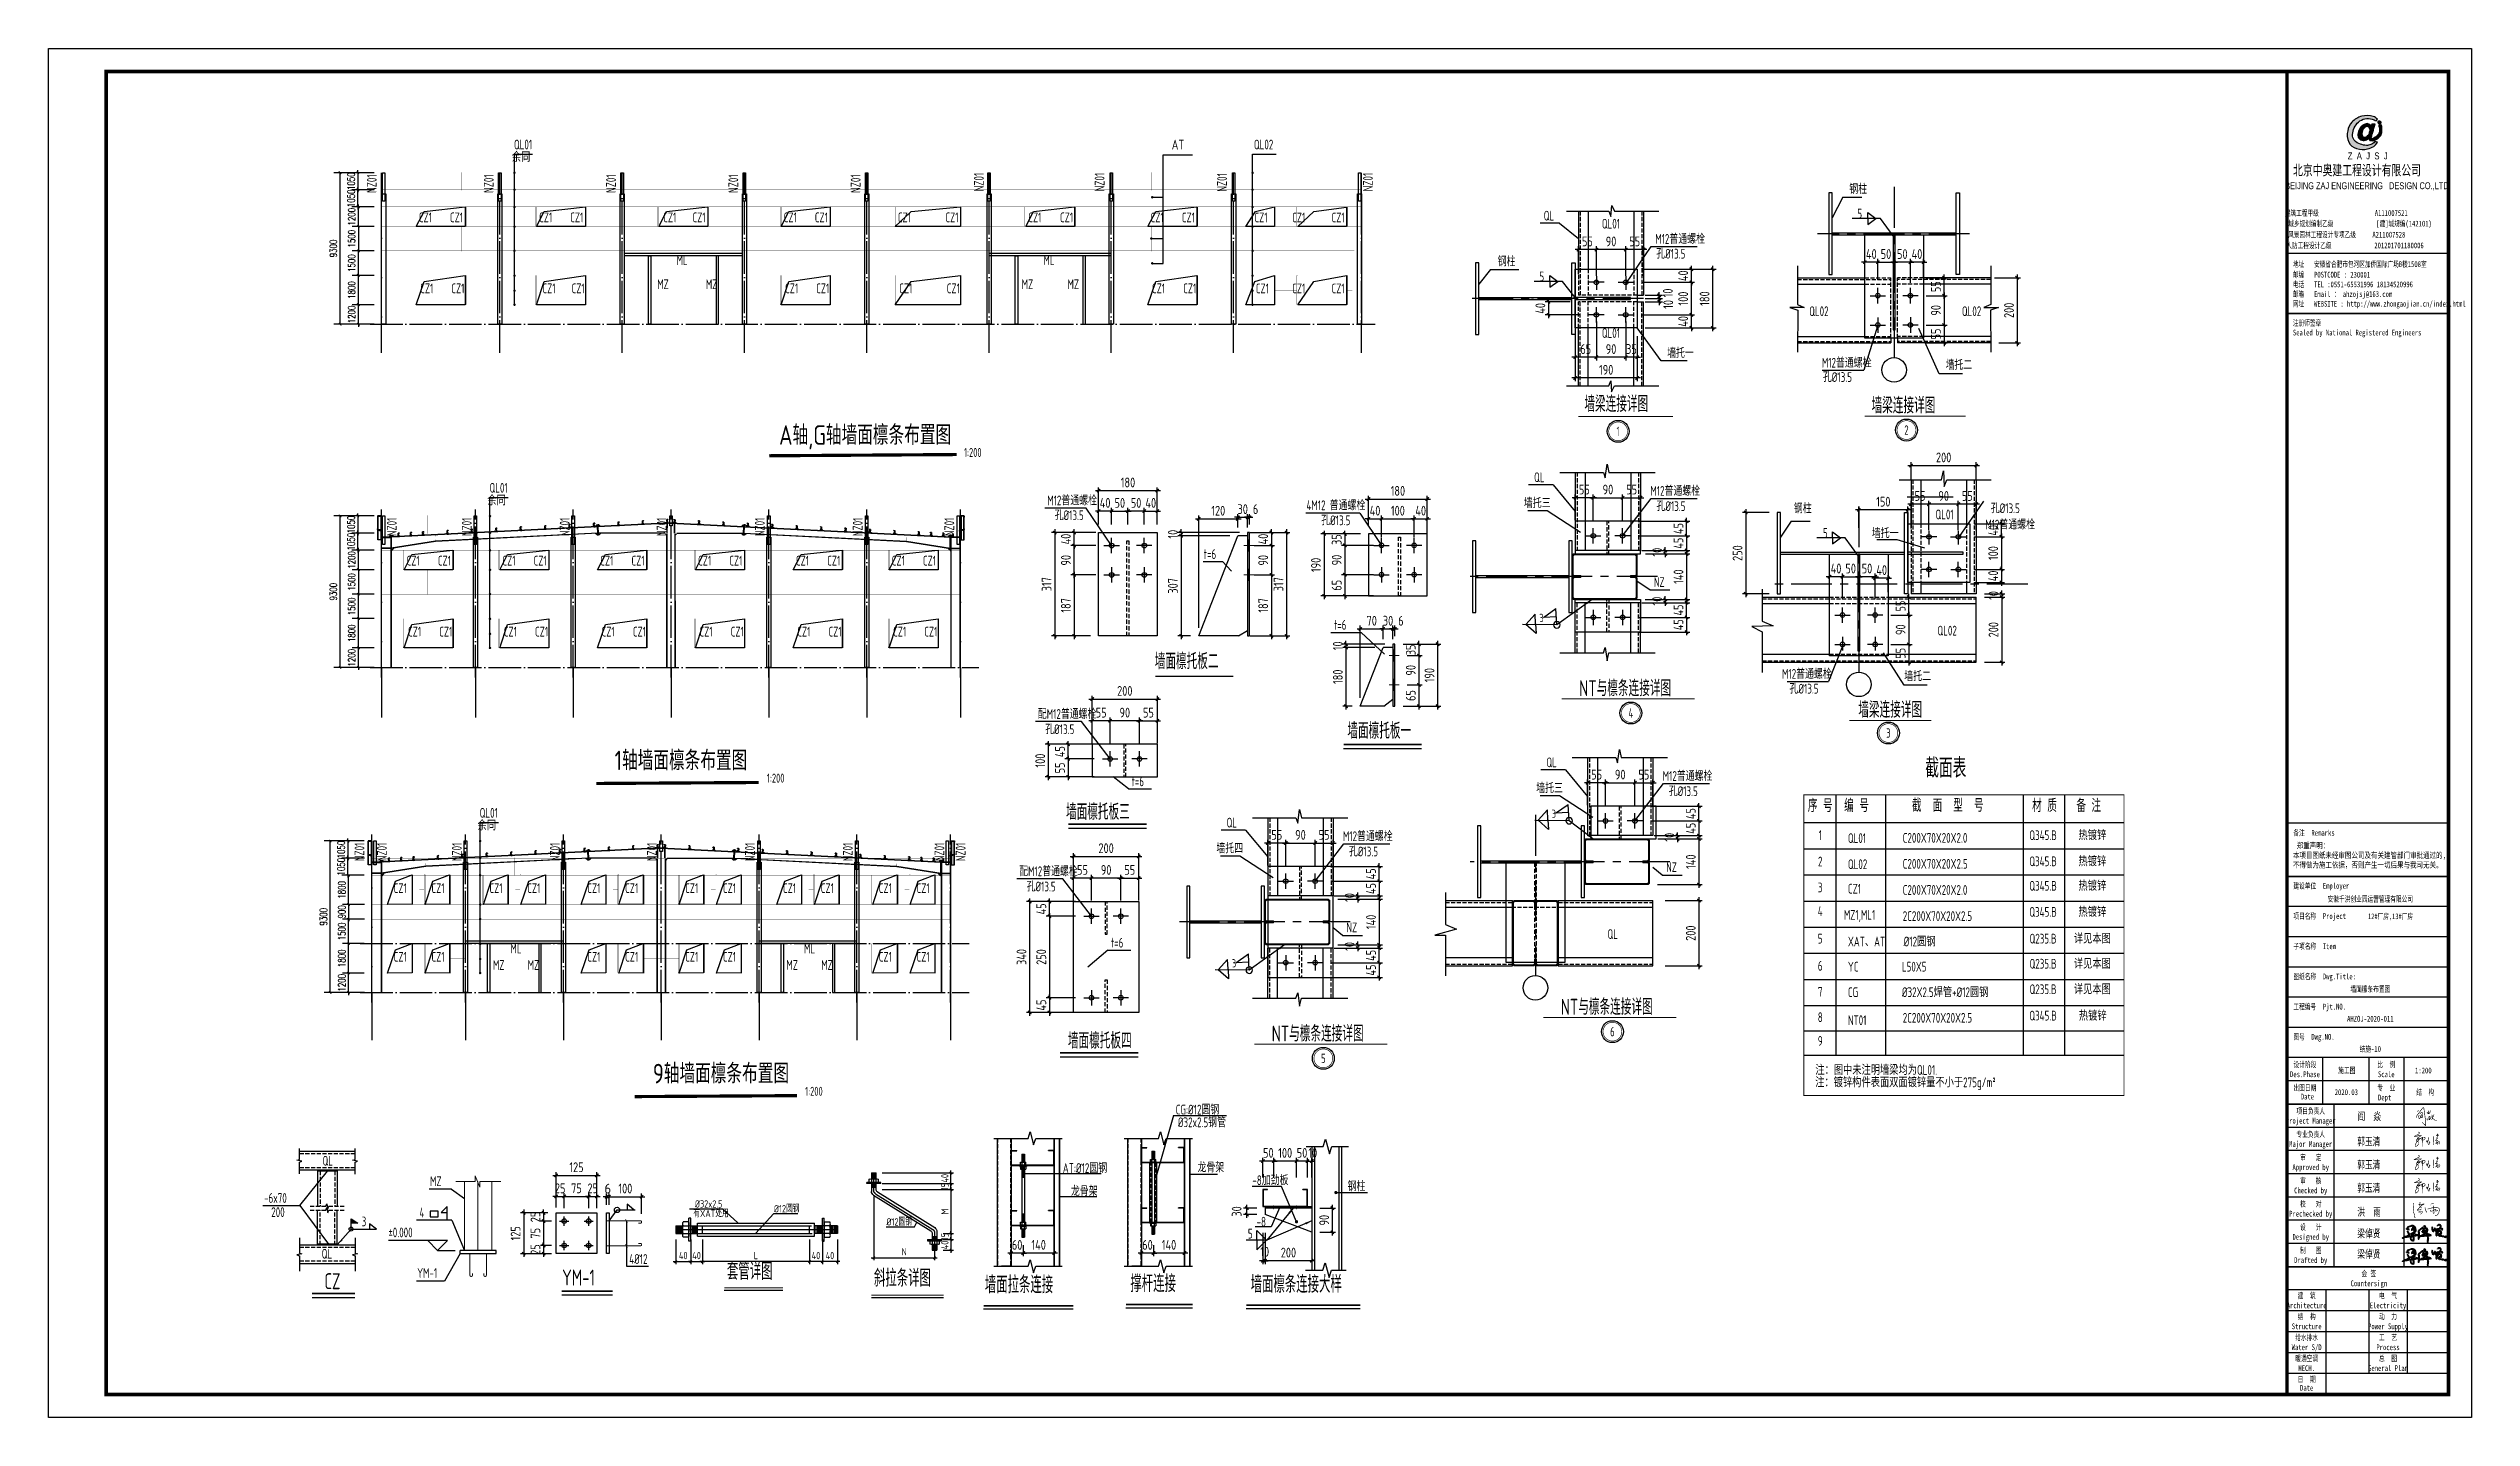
# Model space of a CAD drawing. Extents: x 180850 to 1399066, y 113487 to 334416.
# Drawn here: x 1041333 to 1189933, y 136382 to 220382 of the extents above; entities that cross this region are included whole.
import ezdxf
from ezdxf.enums import TextEntityAlignment as Align

# ---------------------------------------------------------------- set-up
doc = ezdxf.new("R2010")
doc.units = 0
doc.header["$LTSCALE"] = 1000
for name, pattern in [('ACAD_ISO04W100', [30.5, 24, -3, 0.5, -3]), ('CENTERX2', [4, 2.5, -0.5, 0.5, -0.5]), ('CONTINOUS', [0]), ('DASH', [0.35, 0.25, -0.1]), ('DASHED', [0.75, 0.5, -0.25]), ('DASHEDX2', [38.1, 25.4, -12.7]), ('DOTE', [2.42, 2, -0.2, 0.02, -0.2])]:
    doc.linetypes.add(name, pattern=pattern)
for name, color, linetype in [('4', 4, 'CONTINOUS'), ('AXIS', 3, 'Continuous'), ('AXIS_DIM', 3, 'Continuous'), ('BEAM', 4, 'Continuous'), ('BJ', 23, 'Continuous'), ('DIM', 146, 'Continuous'), ('DIM_SYMB', 3, 'Continuous'), ('DOTE', 1, 'Continuous'), ('GL', 150, 'Continuous'), ('GZ', 50, 'Continuous'), ('Jjlx', 2, 'Continuous'), ('LT', 27, 'Continuous'), ('NUM', 7, 'Continuous'), ('PUB_DIM', 3, 'Continuous'), ('PUB_TEXT', 7, 'Continuous'), ('PUB_TITLE', 4, 'Continuous'), ('PZ', 202, 'Continuous'), ('REIN', 1, 'Continuous'), ('STXT_HF', 7, 'Continuous'), ('STXT_HF_TEXT', 7, 'Continuous'), ('TEXT', 7, 'Continuous'), ('THIN', 7, 'Continuous'), ('WELD', 7, 'Continuous'), ('YCX', 90, 'Continuous'), ('图层5', 4, 'DASHEDX2'), ('图签', 3, 'Continuous'), ('填充', 251, 'Continuous'), ('天沟', 2, 'Continuous'), ('引出线', 3, 'Continuous'), ('引线', 3, 'Continuous'), ('文字', 7, 'Continuous'), ('板', 243, 'Continuous'), ('框线', 252, 'Continuous'), ('细实线', 6, 'Continuous'), ('轴线', 8, 'ACAD_ISO04W100')]:
    doc.layers.add(name, color=color, linetype=linetype)
for name, color, linetype, lineweight in [('_0', 7, 'Continuous', 25), ('檩条', 30, 'Continuous', 5), ('螺栓', 15, 'Continuous', 18)]:
    doc.layers.add(name, color=color, linetype=linetype, lineweight=lineweight)
doc.styles.add('_gyy_title_Arial', font='arial.ttf', dxfattribs={"width": 0.7})
doc.styles.add('_gyy_title_ST', font='', dxfattribs={"width": 0.8})
doc.styles.add('_TCH_DIM_T3', font='SIMPLEX', dxfattribs={"width": 0.705882, "bigfont": 'GBCBIG'})
doc.styles.add('HZ', font='txt.shx', dxfattribs={"width": 0.8, "bigfont": '000hztxt.shx'})
doc.styles.get("Standard").update_dxf_attribs({"font": 'gbenor.shx', "bigfont": 'gbcbig.shx'})
doc.styles.add('TSSD_Dimension', font='Tssdeng.shx', dxfattribs={"width": 0.8, "bigfont": 'hztxt.shx'})
doc.styles.add('TSSD_Label', font='tssdeng.shx', dxfattribs={"width": 0.7, "bigfont": 'hztxt.shx'})
doc.styles.add('TSSD_Norm', font='tssdeng.shx', dxfattribs={"bigfont": 'hztxt.shx'})
doc.styles.add('TSSD_Num', font='Tssdeng.shx', dxfattribs={"width": 0.7, "bigfont": 'hztxt.shx'})
doc.styles.add('标准字体', font='tssdeng.shx', dxfattribs={"width": 0.7, "bigfont": 'tssdchn.shx'})
doc.styles.get('_gyy_title_ST').set_extended_font_data('SimSun')
doc.dimstyles.new('_TCH_ARCH&&150', dxfattribs={"dimtxt": 446.25, "dimasz": 150, "dimexe": 375, "dimexo": 450, "dimgap": 189.375, "dimtad": 1, "dimdec": 0, "dimzin": 0, "dimdsep": 46, "dimtxsty": '_TCH_DIM_T3', "dimblk": 'ARCHTICK', "dimcen": 0.09, "dimclrd": 3, "dimclre": 3, "dimclrt": 7, "dimazin": 2, "dimtfac": 1, "dimtdec": 0, "dimtix": 1, "dimtmove": 2, "dimatfit": 3, "dimfxl": 1, "dimtolj": 1, "dimtzin": 0, "dimarcsym": 0})
doc.dimstyles.new('TSSD_10_100', dxfattribs={"dimtxt": 300, "dimasz": 100, "dimexe": 100, "dimexo": 250, "dimgap": 100, "dimtad": 1, "dimdec": 0, "dimlfac": 0.1, "dimzin": 0, "dimdsep": 46, "dimtxsty": 'TSSD_Dimension', "dimblk": 'ARCHTICK', "dimblk1": 'ARCHTICK', "dimblk2": 'ARCHTICK', "dimcen": 0, "dimdle": 100, "dimclrt": 7, "dimadec": 0, "dimazin": 0, "dimtfac": 1, "dimtdec": 0, "dimtix": 1, "dimtmove": 2, "dimatfit": 3, "dimfxl": 1, "dimtolj": 1, "dimtzin": 0, "dimarcsym": 0})
doc.dimstyles.new('TSSD_15_150', dxfattribs={"dimtxt": 450, "dimasz": 150, "dimexe": 150, "dimexo": 375, "dimgap": 150, "dimtad": 1, "dimdec": 0, "dimlfac": 0.1, "dimzin": 0, "dimdsep": 46, "dimtxsty": 'TSSD_Dimension', "dimblk": 'ARCHTICK', "dimblk1": 'ARCHTICK', "dimblk2": 'ARCHTICK', "dimcen": 0, "dimdle": 150, "dimclrt": 7, "dimadec": 0, "dimazin": 0, "dimtfac": 1, "dimtdec": 0, "dimtix": 1, "dimtmove": 2, "dimatfit": 3, "dimfxl": 1, "dimtolj": 1, "dimtzin": 0, "dimarcsym": 0})
doc.dimstyles.new('TSSD_20_200', dxfattribs={"dimtxt": 600, "dimasz": 200, "dimexe": 200, "dimexo": 500, "dimgap": 200, "dimtad": 1, "dimdec": 0, "dimlfac": 0.05, "dimzin": 0, "dimdsep": 46, "dimtxsty": 'TSSD_Dimension', "dimblk": 'ARCHTICK', "dimblk1": 'ARCHTICK', "dimblk2": 'ARCHTICK', "dimcen": 0, "dimdle": 200, "dimclrt": 7, "dimadec": 0, "dimazin": 0, "dimtfac": 1, "dimtdec": 0, "dimtix": 1, "dimtmove": 2, "dimatfit": 3, "dimfxl": 1, "dimtolj": 1, "dimtzin": 0, "dimarcsym": 0})
doc.dimstyles.new('TSSD_5_150', dxfattribs={"dimtxt": 520, "dimasz": 150, "dimexe": 150, "dimexo": 375, "dimgap": 150, "dimtad": 1, "dimdec": 0, "dimlfac": 0.2, "dimzin": 0, "dimdsep": 46, "dimtxsty": 'TSSD_Dimension', "dimblk": 'ARCHTICK', "dimcen": 0, "dimdle": 150, "dimclrd": 3, "dimclre": 3, "dimclrt": 7, "dimadec": 0, "dimazin": 0, "dimtfac": 1, "dimtdec": 0, "dimtix": 1, "dimtmove": 2, "dimatfit": 3, "dimldrblk": 'ARCHTICK', "dimfxl": 1, "dimtolj": 1, "dimtzin": 0, "dimarcsym": 0})
doc.dimstyles.new('TSSD_LEADER_STYLE_400.0', dxfattribs={"dimtxt": 1200, "dimasz": 400, "dimexe": 400, "dimexo": 1000, "dimgap": 0.09, "dimtad": 0, "dimtih": 1, "dimtoh": 1, "dimdec": 4, "dimzin": 0, "dimdsep": 46, "dimtxsty": 'Standard', "dimcen": 0.09, "dimdle": 400, "dimclrt": 7, "dimadec": 0, "dimazin": 0, "dimtfac": 1, "dimtdec": 4, "dimtofl": 0, "dimtmove": 0, "dimatfit": 3, "dimfxl": 1, "dimtolj": 1, "dimtzin": 0, "dimarcsym": 0})

msp = doc.modelspace()

# ---------------------------------------------------------------- texts
at = {"style": '标准字体', "width": 0.7}
for s, p in [('墙面檩托板二', (1109180.07, 182296.12)), ('墙面檩托板一', (1120990.37, 178026.47)), ('墙面檩托板三', (1103737.33, 173054.29)), ('墙面檩托板四', (1103851.67, 159017.39))]:
    msp.add_text(s, height=980, dxfattribs=at).set_placement(p)
at = {"color": 1, "insert": (1178988.24, 213244.05), "char_height": 718.1993, "width": 9393.6358, "attachment_point": 1, "style": 'HZ'}
msp.add_mtext('北京中奥建工程设计有限公司', dxfattribs=at)
at = {"layer": 'AXIS', "linetype": 'ByBlock', "style": '标准字体', "width": 0.7}
msp.add_text('t=6', height=600, dxfattribs=at).set_placement((1112180.85, 189058.74))
at = {"layer": 'NUM', "linetype": 'ByBlock', "style": 'TSSD_Norm', "width": 0.8}
for s, p in [('A轴,G轴墙面檩条布置图 ', (1086139.53, 196062.94)), ('1轴墙面檩条布置图 ', (1076051.81, 176098.06)), ('9轴墙面檩条布置图 ', (1078396.84, 156886.09))]:
    msp.add_text(s, height=1200, dxfattribs=at).set_placement(p)
at = {"layer": 'NUM', "style": 'TSSD_Norm', "width": 0.7}
for p in [(1097480.46, 195317.62), (1085391.61, 175337.39), (1087736.64, 156125.42)]:
    msp.add_text('1:200', height=550, dxfattribs=at).set_placement(p)
at = {"layer": 'NUM', "style": '标准字体', "width": 0.7}
for s, p in [('套管详图', (1082942.58, 144516.78)), ('斜拉条详图', (1091960.78, 144101.52)), ('墙面拉条连接', (1098760.09, 143693.97)), ('撑杆连接', (1107685.17, 143766.43)), ('墙面檩条连接大样', (1115064.22, 143720.58))]:
    msp.add_text(s, height=1050, dxfattribs=at).set_placement(p, align=Align.BOTTOM_LEFT)
at = {"layer": 'PUB_DIM', "color": 7, "style": '标准字体', "width": 0.7}
for s, p in [('MZ', (1064735.1, 150580.24)), ('4', (1064087.63, 148659.19)), ('%%P0.000', (1062177.44, 147441.62)), ('YM-1', (1063946.22, 144950.07))]:
    msp.add_text(s, height=600, dxfattribs=at).set_placement(p)
at = {"layer": 'PUB_TEXT', "width": 0.7}
for s, height, style, p in [('QL01', 600, '标准字体', (1136598.65, 209328.78)), ('5', 600, '标准字体', (1152268.19, 209951.43)), ('M12普通螺栓', 600, '标准字体', (1139873.5, 208393.82)), ('孔%%c13.5', 600, '标准字体', (1139933.93, 207486.93)), ('5', 600, '标准字体', (1132767.33, 206092.83)), ('QL02', 600, '标准字体', (1149316.38, 203957.76)), ('QL02', 600, '标准字体', (1158678.97, 203957.76)), ('QL01', 600, '标准字体', (1136596.53, 202621.45)), ('墙梁连接详图', 980, '标准字体', (1135527.94, 198080.74)), ('孔%%c13.5', 600, '标准字体', (1150151.61, 199918.96)), ('墙梁连接详图', 980, '标准字体', (1153139.49, 197989.42)), ('QL', 600, '标准字体', (1132442.48, 193771.23)), ('M12普通螺栓', 600, '标准字体', (1139576.57, 192935.18)), ('M12普通螺栓', 600, '标准字体', (1102586.73, 192349.89)), ('孔%%c13.5', 600, '标准字体', (1103035.71, 191443)), ('4M12 普通螺栓', 600, '标准字体', (1118485.86, 192052.74)), ('孔%%c13.5', 600, '标准字体', (1119387.51, 191130.99)), ('墙托三', 600, '标准字体', (1131818.58, 192189.1)), ('孔%%c13.5', 600, '标准字体', (1139942.74, 192000.18)), ('QL01', 600, '标准字体', (1157059.62, 191491.06)), ('5', 600, '标准字体', (1150158.4, 190356.53)), ('NZ', 600, '标准字体', (1139787.76, 187342.09)), ('t=6', 600, '标准字体', (1120167.31, 184715.92)), ('QL02', 600, '标准字体', (1157180.32, 184362.86)), ('NT与檩条连接详图', 980, '标准字体', (1135203.82, 180637.27)), ('孔%%c13.5', 600, '标准字体', (1148103.03, 180798.84)), ('配M12普通螺栓', 600, '标准字体', (1102011.15, 179248.03)), ('墙梁连接详图', 980, '标准字体', (1152324.9, 179318.14)), ('孔%%c13.5', 600, '标准字体', (1102460.13, 178313.03)), ('QL', 600, '标准字体', (1133196.66, 176281.3)), ('t=6', 600, '标准字体', (1107755.77, 175114.93)), ('墙托三', 600, '标准字体', (1132572.76, 174699.17)), ('M12普通螺栓', 600, '标准字体', (1140330.75, 175445.24)), ('孔%%c13.5', 600, '标准字体', (1140696.92, 174510.24)), ('QL', 600, '标准字体', (1113585.11, 172583.65)), ('M12普通螺栓', 600, '标准字体', (1120719.2, 171747.6)), ('墙托四', 600, '标准字体', (1112961.21, 171001.52)), ('孔%%c13.5', 600, '标准字体', (1121085.37, 170812.6)), ('配M12普通螺栓', 600, '标准字体', (1100866.03, 169597.46)), ('NZ', 600, '标准字体', (1140541.94, 169852.16)), ('孔%%c13.5', 600, '标准字体', (1101315.01, 168662.46)), ('NZ', 600, '标准字体', (1120930.39, 166154.51)), ('t=6', 600, '标准字体', (1106486.56, 165216.57)), ('QL', 600, '标准字体', (1136946.16, 165745.32)), ('NT与檩条连接详图', 980, '标准字体', (1134074.8, 161089.17)), ('%%C32X2.5焊管+%%C12圆钢', 600, 'TSSD_Dimension', (1154998.57, 162179.83)), ('NT与檩条连接详图', 980, '标准字体', (1116346.45, 159449.69)), ('注：图中未注明墙梁均为QL01.', 600, 'TSSD_Dimension', (1149689.45, 157407.7)), ('注：镀锌构件表面双面镀锌量不小于275g/m%%1402%%141', 600, 'TSSD_Dimension', (1149681.61, 156650.28)), ('CZ', 980, '标准字体', (1058253.94, 144258.86)), ('YM-1', 980, '标准字体', (1072839.32, 144481.5))]:
    msp.add_text(s, height=height, dxfattribs=dict(at, style=style)).set_placement(p)
at = {"layer": 'PUB_TEXT', "color": 3, "style": '_gyy_title_ST', "width": 0.7}
for s, p in [('阎  焱', (1182935.79, 154620.05)), ('郭玉清', (1182922.9, 153080.43)), ('郭玉清', (1182922.9, 151655.07)), ('郭玉清', (1182922.9, 150229.72)), ('洪  雨', (1182926.1, 148757.56)), ('梁倬贤', (1182926.1, 147435.86)), ('梁倬贤', (1182926.1, 146174.46))]:
    msp.add_text(s, height=481.259, dxfattribs=at).set_placement(p)
at = {"layer": 'PUB_TITLE', "width": 0.7}
for s, height, style, p in [('BEIJING ZAJ ENGINEERING   DESIGN CO.,LTD.', 424.2416, '_gyy_title_Arial', (1183581.12, 211746.83)), ('城乡规划编制乙级             [建]城规编(142101)', 353.5346, '_gyy_title_ST', (1183094.82, 209459.89)), ('建筑工程甲级                 A111007521             ', 353.5346, '_gyy_title_ST', (1183566.91, 210108.51)), ('人防工程设计乙级             201201701180006', 353.5346, '_gyy_title_ST', (1182788.04, 208120.07)), ('风景园林工程设计专项乙级     A211007528           ', 353.5346, '_gyy_title_ST', (1183390.92, 208781.7)), ('Des.Phase', 356.338, '_gyy_title_ST', (1179715.17, 157266.47)), ('设计阶段', 356.338, '_gyy_title_ST', (1179715.17, 157865.1)), ('比  例', 356.338, '_gyy_title_ST', (1184703.91, 157865.1)), ('Scale', 356.338, '_gyy_title_ST', (1184703.91, 157266.47)), ('出图日期', 356.338, '_gyy_title_ST', (1179715.17, 156439.75)), ('Date', 356.338, '_gyy_title_ST', (1179868.48, 155899.51)), ('专  业', 356.338, '_gyy_title_ST', (1184703.91, 156439.75)), ('Dept ', 356.338, '_gyy_title_ST', (1184703.91, 155841.1)), ('Project Manager', 356.3382, '_gyy_title_ST', (1180071.5, 154415.75)), ('项目负责人', 356.338, '_gyy_title_ST', (1180071.5, 155014.39)), ('Major Manager', 356.3382, '_gyy_title_ST', (1180071.5, 152990.39)), ('专业负责人', 356.338, '_gyy_title_ST', (1180071.5, 153589.04)), ('Approved by', 356.3382, '_gyy_title_ST', (1180071.5, 151565.04)), ('审   定', 356.338, '_gyy_title_ST', (1180071.53, 152163.68)), ('Checked by', 356.338, '_gyy_title_ST', (1180071.5, 150139.68)), ('审   核', 356.338, '_gyy_title_ST', (1180071.53, 150738.33)), ('Prechecked by', 356.3382, '_gyy_title_ST', (1180071.5, 148714.33)), ('校   对', 356.338, '_gyy_title_ST', (1180071.53, 149312.98)), ('Designed by', 356.3382, '_gyy_title_ST', (1180071.5, 147288.97)), ('设   计', 356.338, '_gyy_title_ST', (1180071.53, 147887.62)), ('Drafted by', 356.338, '_gyy_title_ST', (1180071.5, 145863.62)), ('制   图', 356.338, '_gyy_title_ST', (1180071.53, 146462.27)), ('Countersign', 356.3382, '_gyy_title_ST', (1183634.89, 144438.27)), ('会 签', 356.338, '_gyy_title_ST', (1183634.89, 145036.91)), ('Architecture', 356.3382, '_gyy_title_ST', (1179822.07, 143084.18)), ('结  构', 356.338, '_gyy_title_ST', (1179822.07, 142400.01)), ('建  筑', 356.338, '_gyy_title_ST', (1179822.07, 143682.83)), ('Electricity', 356.3382, '_gyy_title_ST', (1184810.81, 143084.18)), ('动  力', 356.338, '_gyy_title_ST', (1184810.81, 142400.01)), ('电  气', 356.338, '_gyy_title_ST', (1184810.81, 143682.83)), ('Structure', 356.338, '_gyy_title_ST', (1179822.07, 141801.37)), ('给水排水', 356.338, '_gyy_title_ST', (1179822.07, 141117.19)), ('Power Supply', 356.3382, '_gyy_title_ST', (1184810.81, 141801.37)), ('工  艺', 356.338, '_gyy_title_ST', (1184810.81, 141117.19)), ('Water S/D', 356.338, '_gyy_title_ST', (1179822.07, 140518.54)), ('暖通空调', 356.338, '_gyy_title_ST', (1179822.07, 139834.37)), ('Process', 356.338, '_gyy_title_ST', (1184810.81, 140518.54)), ('总  图', 356.338, '_gyy_title_ST', (1184810.81, 139834.37)), ('日  期', 356.338, '_gyy_title_ST', (1179822.07, 138551.55)), ('MECH.', 356.338, '_gyy_title_ST', (1179822.07, 139235.73)), ('Date', 356.338, '_gyy_title_ST', (1179822.07, 138024.17)), ('General Plan', 356.3382, '_gyy_title_ST', (1184810.81, 139235.73))]:
    msp.add_text(s, height=height, dxfattribs=dict(at, style=style)).set_placement(p, align=Align.CENTER)
at = {"layer": 'PUB_TITLE', "style": '_gyy_title_ST', "width": 0.7}
for s, height, p in [('地址   安徽省合肥市包河区加侨国际广场B楼1508室', 353.5346, (1178977.87, 206971.5)), ('邮编   POSTCODE : 230001', 353.5346, (1178977.87, 206325.74)), ('邮箱   Email ： ahzojsj@163.com', 353.5346, (1178977.87, 205137.86)), ('电话   TEL :0551-65531996 18134520996', 353.5346, (1178977.87, 205731.8)), ('注册师签章', 353.535, (1178977.87, 203366.69)), ('网址   WEBSITE : http://www.zhongaojian.cn/index.html', 353.5346, (1178977.87, 204540.43)), ('Sealed by National Registered Engineers', 353.5346, (1178979.79, 202772.76)), ('备注  Remarks', 356.3382, (1179006.83, 172078.36)), ('建设单位  Employer', 356.3382, (1179006.83, 168826.07)), ('项目名称  Project', 356.3382, (1179006.83, 166973.11)), ('子项名称  Item', 356.338, (1179006.83, 165120.15)), ('图纸名称  Dwg.Title:', 356.3382, (1179006.83, 163267.19)), ('工程编号  Pjt.NO.', 356.3382, (1179006.83, 161414.23)), ('图号  Dwg.NO.', 356.3382, (1179006.83, 159561.27))]:
    msp.add_text(s, height=height, dxfattribs=at).set_placement(p)
at = {"layer": 'PUB_TITLE', "color": 2, "style": '_gyy_title_ST', "width": 0.7}
msp.add_text('安徽千洪创业园运营管理有限公司', height=356.3382, dxfattribs=at).set_placement((1183724.63, 168021.53), align=Align.CENTER)
msp.add_text('12#厂房,13#厂房', height=349.1756, dxfattribs=at).set_placement((1184959.58, 167121.81), align=Align.MIDDLE)
at = {"layer": 'PUB_TITLE', "color": 6, "style": '_gyy_title_ST', "width": 0.7}
for s, height, p in [('墙面檩条布置图', 356.338, (1183724.63, 162495.55)), ('AHZOJ-2020-011', 356.3382, (1183724.63, 160671.89))]:
    msp.add_text(s, height=height, dxfattribs=at).set_placement(p, align=Align.CENTER)
at = {"layer": 'PUB_TITLE', "color": 7, "style": '_gyy_title_ST', "width": 0.7}
for s, height, p in [('结施-10', 356.339, (1183724.63, 158818.93)), ('施工图', 356.338, (1182281.29, 157508.11)), ('1:200', 356.338, (1186977.9, 157496.83)), ('2020.03', 356.338, (1182254.93, 156166.59)), ('结  构', 356.338, (1187094.45, 156166.59))]:
    msp.add_text(s, height=height, dxfattribs=at).set_placement(p, align=Align.CENTER)
at = {"layer": 'PUB_TITLE', "insert": (1178977.04, 171654.81), "char_height": 356.3382, "width": 11402.833, "attachment_point": 1, "style": '_gyy_title_ST'}
msp.add_mtext(' 郑重声明：\\P本项目图纸未经审图公司及有关建管部门审批通过的,\\P不得做为施工依据，否则产生一切后果与我司无关。', dxfattribs=at)
at = {"layer": 'STXT_HF_TEXT', "style": '标准字体', "width": 0.7}
for p in [(1132778.67, 185188.93), (1133532.84, 173173.74), (1113921.3, 164001.35)]:
    msp.add_text('3', height=500, rotation=2.8757093, dxfattribs=at).set_placement(p)
at = {"layer": 'TEXT', "style": 'TSSD_Label', "width": 0.7}
for s, p in [('QL01', (1070996.24, 214005.55)), ('QL02', (1116449.59, 214005.55)), ('QL01', (1069496.24, 192945.39)), ('QL01', (1068891.7, 173002.72))]:
    msp.add_text(s, height=600, dxfattribs=at).set_placement(p, align=Align.BOTTOM_RIGHT)
at = {"layer": 'TEXT', "style": 'TSSD_Norm', "width": 0.7}
for p in [(1061459.62, 211520.32), (1068634.62, 211520.32), (1076134.62, 211520.32), (1083634.62, 211520.32), (1091134.62, 211520.32), (1098694.89, 211615.87), (1106098.2, 211615.87), (1113603.52, 211593.2), (1122551.96, 211615.87), (1062686.96, 190460.16), (1067285.76, 190460.16), (1073291.4, 190460.16), (1079239.31, 190460.16), (1085257.74, 190460.16), (1091262.16, 190460.16), (1096878.24, 190460.16), (1060704.94, 170517.49), (1062082.43, 170517.49), (1066681.23, 170517.49), (1072686.86, 170517.49), (1078634.78, 170517.49), (1084653.21, 170517.49), (1090657.63, 170517.49), (1096273.71, 170517.49), (1097573, 170517.49)]:
    msp.add_text('NZ01', height=600, rotation=90, dxfattribs=at).set_placement(p)
at = {"layer": 'TEXT', "width": 0.7}
for s, height, style, p in [('CZ1', 600, 'TSSD_Label', (1064048.62, 209716.03)), ('CZ1', 600, 'TSSD_Label', (1065954.94, 209716.03)), ('CZ1', 600, 'TSSD_Label', (1071423.62, 209716.03)), ('CZ1', 600, 'TSSD_Label', (1073329.94, 209716.03)), ('CZ1', 600, 'TSSD_Label', (1079033.65, 209716.03)), ('CZ1', 600, 'TSSD_Label', (1080829.94, 209716.03)), ('CZ1', 600, 'TSSD_Label', (1086423.62, 209716.03)), ('CZ1', 600, 'TSSD_Label', (1088329.94, 209716.03)), ('CZ1', 600, 'TSSD_Label', (1093423.62, 209716.03)), ('CZ1', 600, 'TSSD_Label', (1096338.47, 209716.03)), ('CZ1', 600, 'TSSD_Label', (1101423.62, 209716.03)), ('CZ1', 600, 'TSSD_Label', (1103367.39, 209716.03)), ('CZ1', 600, 'TSSD_Label', (1108923.62, 209712.66)), ('CZ1', 600, 'TSSD_Label', (1110838.47, 209712.66)), ('CZ1', 600, 'TSSD_Label', (1115290.78, 209712.66)), ('CZ1', 600, 'TSSD_Label', (1117606.5, 209709.28)), ('CZ1', 600, 'TSSD_Label', (1120021.35, 209709.28)), ('ML', 600, 'TSSD_Label', (1079853.98, 207086.81)), ('ML', 600, 'TSSD_Label', (1102353.98, 207086.81)), ('CZ1', 600, 'TSSD_Label', (1064132.34, 205360.59)), ('CZ1', 600, 'TSSD_Label', (1066038.66, 205360.59)), ('CZ1', 600, 'TSSD_Label', (1071625.9, 205360.59)), ('CZ1', 600, 'TSSD_Label', (1073413.66, 205360.59)), ('MZ', 600, 'TSSD_Label', (1078666.1, 205612.76)), ('MZ', 600, 'TSSD_Label', (1081648.75, 205612.76)), ('CZ1', 600, 'TSSD_Label', (1086507.34, 205360.59)), ('CZ1', 600, 'TSSD_Label', (1088413.66, 205360.59)), ('CZ1', 600, 'TSSD_Label', (1093507.34, 205360.59)), ('CZ1', 600, 'TSSD_Label', (1096422.18, 205360.59)), ('MZ', 600, 'TSSD_Label', (1101016.1, 205612.76)), ('MZ', 600, 'TSSD_Label', (1103828.9, 205612.76)), ('CZ1', 600, 'TSSD_Label', (1109007.34, 205360.59)), ('CZ1', 600, 'TSSD_Label', (1110922.18, 205360.59)), ('CZ1', 600, 'TSSD_Label', (1115375.91, 205357.22)), ('CZ1', 600, 'TSSD_Label', (1117606.5, 205357.22)), ('CZ1', 600, 'TSSD_Label', (1120021.35, 205357.22)), ('CZ1', 600, 'TSSD_Label', (1063298.62, 188655.87)), ('CZ1', 600, 'TSSD_Label', (1065212.04, 188655.87)), ('CZ1', 600, 'TSSD_Label', (1069173.62, 188655.87)), ('CZ1', 600, 'TSSD_Label', (1071087.04, 188655.87)), ('CZ1', 600, 'TSSD_Label', (1075173.62, 188655.87)), ('CZ1', 600, 'TSSD_Label', (1077087.04, 188655.87)), ('CZ1', 600, 'TSSD_Label', (1081173.62, 188655.87)), ('CZ1', 600, 'TSSD_Label', (1083087.04, 188655.87)), ('CZ1', 600, 'TSSD_Label', (1087173.62, 188655.87)), ('CZ1', 600, 'TSSD_Label', (1089087.04, 188655.87)), ('CZ1', 600, 'TSSD_Label', (1093048.62, 188655.87)), ('CZ1', 600, 'TSSD_Label', (1094962.04, 188655.87)), ('CZ1', 600, 'TSSD_Label', (1063382.34, 184300.43)), ('CZ1', 600, 'TSSD_Label', (1065295.75, 184300.43)), ('CZ1', 600, 'TSSD_Label', (1069257.34, 184300.43)), ('CZ1', 600, 'TSSD_Label', (1071170.75, 184300.43)), ('CZ1', 600, 'TSSD_Label', (1075257.34, 184300.43)), ('CZ1', 600, 'TSSD_Label', (1077170.75, 184300.43)), ('CZ1', 600, 'TSSD_Label', (1081257.34, 184300.43)), ('CZ1', 600, 'TSSD_Label', (1083170.75, 184300.43)), ('CZ1', 600, 'TSSD_Label', (1087257.34, 184300.43)), ('CZ1', 600, 'TSSD_Label', (1089170.75, 184300.43)), ('CZ1', 600, 'TSSD_Label', (1093132.34, 184300.43)), ('CZ1', 600, 'TSSD_Label', (1095045.75, 184300.43)), ('QL01', 599.999, 'TSSD_Norm', (1151689.75, 171632.3)), ('C200X70X20X2.0', 599.9985, 'TSSD_Norm', (1155050.84, 171646.11)), ('QL02', 599.999, 'TSSD_Norm', (1151689.75, 170029.48)), ('C200X70X20X2.5', 599.9985, 'TSSD_Norm', (1155050.84, 170054.85)), ('CZ1', 600, 'TSSD_Label', (1062503.56, 168561.13)), ('CZ1', 600, 'TSSD_Label', (1064821.55, 168561.13)), ('CZ1', 600, 'TSSD_Label', (1068378.56, 168561.13)), ('CZ1', 600, 'TSSD_Label', (1070696.55, 168561.13)), ('CZ1', 600, 'TSSD_Label', (1074378.56, 168561.13)), ('CZ1', 600, 'TSSD_Label', (1076696.55, 168561.13)), ('CZ1', 600, 'TSSD_Label', (1080378.56, 168561.13)), ('CZ1', 600, 'TSSD_Label', (1082696.55, 168561.13)), ('CZ1', 600, 'TSSD_Label', (1086378.56, 168561.13)), ('CZ1', 600, 'TSSD_Label', (1088696.55, 168561.13)), ('CZ1', 600, 'TSSD_Label', (1092253.56, 168561.13)), ('CZ1', 600, 'TSSD_Label', (1094571.55, 168561.13)), ('CZ1', 599.999, 'TSSD_Norm', (1151689.75, 168526.66)), ('C200X70X20X2.0', 599.9985, 'TSSD_Norm', (1155050.84, 168452.03)), ('MZ1,ML1', 599.999, 'TSSD_Norm', (1151439.64, 166923.85)), ('2C200X70X20X2.5', 599.9985, 'TSSD_Norm', (1155050.84, 166849.21)), ('CZ1', 600, 'TSSD_Label', (1062503.56, 164351.85)), ('CZ1', 600, 'TSSD_Label', (1064821.55, 164351.85)), ('ML', 600, 'TSSD_Label', (1069666.51, 164854.06)), ('CZ1', 600, 'TSSD_Label', (1074378.56, 164351.85)), ('CZ1', 600, 'TSSD_Label', (1076696.55, 164351.85)), ('CZ1', 600, 'TSSD_Label', (1080378.56, 164351.85)), ('CZ1', 600, 'TSSD_Label', (1082696.55, 164351.85)), ('ML', 600, 'TSSD_Label', (1087666.51, 164854.06)), ('CZ1', 600, 'TSSD_Label', (1092253.56, 164351.85)), ('CZ1', 600, 'TSSD_Label', (1094571.55, 164351.85)), ('XAT、AT', 599.999, 'TSSD_Norm', (1151689.75, 165285.47)), ('%%C12圆钢', 599.999, 'TSSD_Norm', (1155107.8, 165285.47)), ('MZ', 600, 'TSSD_Label', (1068590.31, 163848.46)), ('MZ', 600, 'TSSD_Label', (1070722.93, 163848.46)), ('MZ', 600, 'TSSD_Label', (1086590.31, 163848.46)), ('MZ', 600, 'TSSD_Label', (1088722.93, 163848.46)), ('YC', 599.999, 'TSSD_Norm', (1151689.75, 163744.41)), ('L50X5', 599.999, 'TSSD_Norm', (1154998.57, 163744.41)), ('CG', 599.999, 'TSSD_Norm', (1151689.75, 162179.83)), ('NT01', 599.999, 'TSSD_Norm', (1151689.75, 160462)), ('2C200X70X20X2.5', 599.9985, 'TSSD_Norm', (1155050.84, 160608.57)), ('4%%C12', 600, '标准字体', (1076949.64, 145809.29))]:
    msp.add_text(s, height=height, dxfattribs=dict(at, style=style)).set_placement(p)
at = {"layer": 'TEXT', "style": 'TSSD_Norm', "width": 0.7}
for s, height, p in [('截面表', 1199.997, (1157691.75, 175275.97)), ('序 号', 799.998, (1149989.88, 173290.17)), ('编 号', 799.998, (1152214.06, 173290.17)), ('截  面  型  号', 799.998, (1157811.47, 173302.69)), ('材 质', 799.998, (1163745.46, 173290.17)), ('备 注', 799.998, (1166455.56, 173290.17)), ('1', 600, (1149989.88, 171632.3)), ('Q345.B', 599.999, (1163656.22, 171632.3)), ('热镀锌', 599.999, (1166678.37, 171632.3)), ('2', 600, (1149989.88, 170015.9)), ('Q345.B', 599.999, (1163656.22, 170029.48)), ('热镀锌', 599.999, (1166678.37, 170029.48)), ('3', 600, (1149989.88, 168426.43)), ('Q345.B', 599.999, (1163656.22, 168526.66)), ('热镀锌', 599.999, (1166678.37, 168526.66)), ('4', 600, (1149989.88, 166967.63)), ('Q345.B', 599.999, (1163656.22, 166923.85)), ('热镀锌', 599.999, (1166678.37, 166923.85)), ('5', 600, (1149989.88, 165285.47)), ('Q235.B', 599.999, (1163656.22, 165285.47)), ('详见本图', 599.999, (1166678.37, 165285.47)), ('6', 600, (1149989.88, 163618.21)), ('Q235.B', 599.999, (1163656.22, 163744.41)), ('详见本图', 599.999, (1166678.37, 163744.41)), ('7', 600, (1149989.88, 162015.39)), ('Q235.B', 599.999, (1163656.22, 162179.83)), ('详见本图', 599.999, (1166678.37, 162179.83)), ('8', 600, (1149989.88, 160462.57)), ('Q345.B', 599.999, (1163656.22, 160562.57)), ('热镀锌', 599.999, (1166701.62, 160555.3)), ('9', 600, (1149989.88, 159009.75))]:
    msp.add_text(s, height=height, dxfattribs=at).set_placement(p, align=Align.BOTTOM_CENTER)
at = {"layer": 'THIN'}
for s, style, width, p in [('余同', 'TSSD_Dimension', 0.7, (1070883.31, 213233.41)), ('AT', 'TSSD_Norm', 0.8, (1110989.73, 213998.2)), ('余同', 'TSSD_Dimension', 0.7, (1069383.31, 192173.24)), ('余同', 'TSSD_Dimension', 0.7, (1068778.77, 172230.57))]:
    msp.add_text(s, height=600, dxfattribs=dict(at, style=style, width=width)).set_placement(p, align=Align.BOTTOM_RIGHT)
at = {"layer": 'THIN', "style": '标准字体', "width": 0.7}
for s, height, p in [('QL', 600, (1133033.54, 209821.26)), ('钢柱', 600, (1130210.8, 207010.31)), ('CG:%%C12圆钢', 600, (1110465.81, 154975.55, 57491.26)), ('%%C32x2.5钢管', 600, (1110596.26, 154197.18, 57491.26)), ('QL', 600, (1058142.57, 151837.83)), ('AT:%%C12圆钢', 600, (1103540.11, 151388.73, 66146.41)), ('龙骨架', 600, (1111800.52, 151432.77, 66146.41)), ('-6x70', 600, (1054556.95, 149553.36)), ('龙骨架', 600, (1104040.05, 149974.02, 66146.41)), ('-8加劲板', 600, (1115163.48, 150642.8)), ('钢柱', 600, (1121007.31, 150271.85)), ('200', 600, (1054997.17, 148684.05)), ('3', 600, (1060539.74, 148113.83)), ('有XAT处用', 450, (1080878.8, 148678.2)), ('%%C32x2.5', 450, (1080975.04, 149263.2)), ('%%C12圆钢', 450, (1085820.43, 148966.36)), ('%%C12圆钢', 450, (1092722.48, 148164.24)), ('-8', 600, (1115424.21, 148098.35)), ('5', 600, (1114889.65, 147366.15)), ('QL', 600, (1058091.34, 146132.91))]:
    msp.add_text(s, height=height, dxfattribs=at).set_placement(p)
at = {"layer": '文字', "style": '标准字体', "width": 0.7}
for s, p in [('钢柱', (1151772.99, 211453.4)), ('墙托一', (1140601.27, 201395.59)), ('M12普通螺栓', (1150091.18, 200800.63)), ('墙托二', (1157672.68, 200660.26)), ('钢柱', (1148374.21, 191858.5)), ('孔%%c13.5', (1160446.22, 191870.64)), ('墙托一', (1153156.36, 190339.18)), ('M12普通螺栓', (1160111.12, 190869.16)), ('M12普通螺栓', (1147648.54, 181705.73)), ('墙托二', (1155145.07, 181565.36))]:
    msp.add_text(s, height=600, dxfattribs=at).set_placement(p)

# ---------------------------------------------------------------- blocks, each defined once
blk = doc.blocks.new('_ArchTick')
at = {"color": 0, "linetype": 'ByBlock', "const_width": 0.4}
blk.add_lwpolyline([(-0.5, -0.5), (0.5, 0.5)], dxfattribs=at)
blk = doc.blocks.new('*D666')
at = {"layer": 'Defpoints', "color": 0, "transparency": 16777216}
for p in [(1060339, 204660), (1061748, 204660), (1061742, 203460)]:
    blk.add_point(p, dxfattribs=at)
at = {"layer": 'PUB_DIM', "color": 3, "lineweight": -2, "transparency": 16777216}
for p, q in [((1061298, 204660), (1059964, 204660)), ((1060339, 204660), (1060339, 204810)), ((1060339, 203460), (1060339, 204660)), ((1061292, 203460), (1059964, 203460)), ((1060339, 203460), (1060339, 203310))]:
    blk.add_line(p, q, dxfattribs=at)
at = {"layer": 'PUB_DIM', "color": 3, "lineweight": -2, "transparency": 16777216, "xscale": 150, "yscale": 150, "zscale": 150}
for p, rotation in [((1060339, 204660), 270), ((1060339, 203460), 90)]:
    blk.add_blockref('_ArchTick', p, dxfattribs=dict(at, rotation=rotation))
at = {"layer": 'PUB_DIM', "color": 7, "transparency": 16777216, "insert": (1059927, 204060), "char_height": 446.2, "attachment_point": 5, "rotation": 90, "style": '_TCH_DIM_T3'}
blk.add_mtext('\\A1;1200', dxfattribs=at)
blk = doc.blocks.new('*D667')
at = {"layer": 'Defpoints', "color": 0, "transparency": 16777216}
for p in [(1060339, 206460), (1061748, 206460), (1061748, 204660)]:
    blk.add_point(p, dxfattribs=at)
at = {"layer": 'PUB_DIM', "color": 3, "lineweight": -2, "transparency": 16777216}
for p, q in [((1061298, 206460), (1059964, 206460)), ((1060339, 204660), (1060339, 206460)), ((1061298, 204660), (1059964, 204660))]:
    blk.add_line(p, q, dxfattribs=at)
at = {"layer": 'PUB_DIM', "color": 3, "lineweight": -2, "transparency": 16777216, "xscale": 150, "yscale": 150, "zscale": 150}
for p, rotation in [((1060339, 206460), 90), ((1060339, 204660), 270)]:
    blk.add_blockref('_ArchTick', p, dxfattribs=dict(at, rotation=rotation))
at = {"layer": 'PUB_DIM', "color": 7, "transparency": 16777216, "insert": (1059927, 205560), "char_height": 446.2, "attachment_point": 5, "rotation": 90, "style": '_TCH_DIM_T3'}
blk.add_mtext('\\A1;1800', dxfattribs=at)
blk = doc.blocks.new('*D668')
at = {"layer": 'Defpoints', "color": 0, "transparency": 16777216}
for p in [(1060339, 207960), (1061764, 207960), (1061748, 206460)]:
    blk.add_point(p, dxfattribs=at)
at = {"layer": 'PUB_DIM', "color": 3, "lineweight": -2, "transparency": 16777216}
for p, q in [((1061314, 207960), (1059964, 207960)), ((1060339, 206460), (1060339, 207960)), ((1061298, 206460), (1059964, 206460))]:
    blk.add_line(p, q, dxfattribs=at)
at = {"layer": 'PUB_DIM', "color": 3, "lineweight": -2, "transparency": 16777216, "xscale": 150, "yscale": 150, "zscale": 150}
for p, rotation in [((1060339, 207960), 90), ((1060339, 206460), 270)]:
    blk.add_blockref('_ArchTick', p, dxfattribs=dict(at, rotation=rotation))
at = {"layer": 'PUB_DIM', "color": 7, "transparency": 16777216, "insert": (1059927, 207210), "char_height": 446.2, "attachment_point": 5, "rotation": 90, "style": '_TCH_DIM_T3'}
blk.add_mtext('\\A1;1500', dxfattribs=at)
blk = doc.blocks.new('*D669')
at = {"layer": 'Defpoints', "color": 0, "transparency": 16777216}
for p in [(1060339, 210660), (1061748, 210660), (1061764, 209460)]:
    blk.add_point(p, dxfattribs=at)
at = {"layer": 'PUB_DIM', "color": 3, "lineweight": -2, "transparency": 16777216}
for p, q in [((1061298, 210660), (1059964, 210660)), ((1060339, 210660), (1060339, 210810)), ((1060339, 209460), (1060339, 210660)), ((1061314, 209460), (1059964, 209460)), ((1060339, 209460), (1060339, 209310))]:
    blk.add_line(p, q, dxfattribs=at)
at = {"layer": 'PUB_DIM', "color": 3, "lineweight": -2, "transparency": 16777216, "xscale": 150, "yscale": 150, "zscale": 150}
for p, rotation in [((1060339, 210660), 270), ((1060339, 209460), 90)]:
    blk.add_blockref('_ArchTick', p, dxfattribs=dict(at, rotation=rotation))
at = {"layer": 'PUB_DIM', "color": 7, "transparency": 16777216, "insert": (1059927, 210060), "char_height": 446.2, "attachment_point": 5, "rotation": 90, "style": '_TCH_DIM_T3'}
blk.add_mtext('\\A1;1200', dxfattribs=at)
blk = doc.blocks.new('*D670')
at = {"layer": 'Defpoints', "color": 0, "transparency": 16777216}
for p in [(1060306, 211710), (1061764, 211710), (1061748, 210660)]:
    blk.add_point(p, dxfattribs=at)
at = {"layer": 'PUB_DIM', "color": 3, "lineweight": -2, "transparency": 16777216}
for p, q in [((1061314, 211710), (1059931, 211710)), ((1060306, 211710), (1060306, 211860)), ((1060306, 210660), (1060306, 211710)), ((1061298, 210660), (1059931, 210660)), ((1060306, 210660), (1060306, 210510))]:
    blk.add_line(p, q, dxfattribs=at)
at = {"layer": 'PUB_DIM', "color": 3, "lineweight": -2, "transparency": 16777216, "xscale": 150, "yscale": 150, "zscale": 150}
for p, rotation in [((1060306, 211710), 270), ((1060306, 210660), 90)]:
    blk.add_blockref('_ArchTick', p, dxfattribs=dict(at, rotation=rotation))
at = {"layer": 'PUB_DIM', "color": 7, "transparency": 16777216, "insert": (1059893, 211185), "char_height": 446.2, "attachment_point": 5, "rotation": 90, "style": '_TCH_DIM_T3'}
blk.add_mtext('\\A1;1050', dxfattribs=at)
blk = doc.blocks.new('*D671')
at = {"color": 3, "lineweight": -2, "transparency": 16777216}
for p, q in [((1061278, 212760), (1058839, 212760)), ((1059214, 203460), (1059214, 212760)), ((1061314, 203460), (1058839, 203460))]:
    blk.add_line(p, q, dxfattribs=at)
at = {"layer": 'Defpoints', "color": 0, "transparency": 16777216}
for p in [(1059214, 212760), (1061728, 212760), (1061764, 203460)]:
    blk.add_point(p, dxfattribs=at)
at = {"color": 3, "lineweight": -2, "transparency": 16777216, "xscale": 150, "yscale": 150, "zscale": 150}
for p, rotation in [((1059214, 212760), 90), ((1059214, 203460), 270)]:
    blk.add_blockref('_ArchTick', p, dxfattribs=dict(at, rotation=rotation))
at = {"color": 7, "transparency": 16777216, "insert": (1058802, 208110), "char_height": 446.2, "attachment_point": 5, "rotation": 90, "style": '_TCH_DIM_T3'}
blk.add_mtext('\\A1;9300', dxfattribs=at)
blk = doc.blocks.new('*D672')
at = {"layer": 'Defpoints', "color": 0, "transparency": 16777216}
for p in [(1061748, 209460), (1060339, 207960), (1061764, 207960)]:
    blk.add_point(p, dxfattribs=at)
at = {"layer": 'PUB_DIM', "color": 3, "lineweight": -2, "transparency": 16777216}
for p, q in [((1061298, 209460), (1059964, 209460)), ((1060339, 209460), (1060339, 207960)), ((1061314, 207960), (1059964, 207960))]:
    blk.add_line(p, q, dxfattribs=at)
at = {"layer": 'PUB_DIM', "color": 3, "lineweight": -2, "transparency": 16777216, "xscale": 150, "yscale": 150, "zscale": 150}
for p, rotation in [((1060339, 209460), 90), ((1060339, 207960), 270)]:
    blk.add_blockref('_ArchTick', p, dxfattribs=dict(at, rotation=rotation))
at = {"layer": 'PUB_DIM', "color": 7, "transparency": 16777216, "insert": (1059927, 208710), "char_height": 446.2, "attachment_point": 5, "rotation": 90, "style": '_TCH_DIM_T3'}
blk.add_mtext('\\A1;1500', dxfattribs=at)
blk = doc.blocks.new('*D674')
at = {"layer": 'Defpoints', "color": 0, "transparency": 16777216}
for p in [(1060339, 183600), (1061748, 183600), (1061742, 182400)]:
    blk.add_point(p, dxfattribs=at)
at = {"layer": 'PUB_DIM', "color": 3, "lineweight": -2, "transparency": 16777216}
for p, q in [((1061298, 183600), (1059964, 183600)), ((1060339, 183600), (1060339, 183750)), ((1060339, 182400), (1060339, 183600)), ((1061292, 182400), (1059964, 182400)), ((1060339, 182400), (1060339, 182250))]:
    blk.add_line(p, q, dxfattribs=at)
at = {"layer": 'PUB_DIM', "color": 3, "lineweight": -2, "transparency": 16777216, "xscale": 150, "yscale": 150, "zscale": 150}
for p, rotation in [((1060339, 183600), 270), ((1060339, 182400), 90)]:
    blk.add_blockref('_ArchTick', p, dxfattribs=dict(at, rotation=rotation))
at = {"layer": 'PUB_DIM', "color": 7, "transparency": 16777216, "insert": (1059927, 183000), "char_height": 446.2, "attachment_point": 5, "rotation": 90, "style": '_TCH_DIM_T3'}
blk.add_mtext('\\A1;1200', dxfattribs=at)
blk = doc.blocks.new('*D675')
at = {"layer": 'Defpoints', "color": 0, "transparency": 16777216}
for p in [(1060339, 185400), (1061748, 185400), (1061748, 183600)]:
    blk.add_point(p, dxfattribs=at)
at = {"layer": 'PUB_DIM', "color": 3, "lineweight": -2, "transparency": 16777216}
for p, q in [((1061298, 185400), (1059964, 185400)), ((1060339, 183600), (1060339, 185400)), ((1061298, 183600), (1059964, 183600))]:
    blk.add_line(p, q, dxfattribs=at)
at = {"layer": 'PUB_DIM', "color": 3, "lineweight": -2, "transparency": 16777216, "xscale": 150, "yscale": 150, "zscale": 150}
for p, rotation in [((1060339, 185400), 90), ((1060339, 183600), 270)]:
    blk.add_blockref('_ArchTick', p, dxfattribs=dict(at, rotation=rotation))
at = {"layer": 'PUB_DIM', "color": 7, "transparency": 16777216, "insert": (1059927, 184500), "char_height": 446.2, "attachment_point": 5, "rotation": 90, "style": '_TCH_DIM_T3'}
blk.add_mtext('\\A1;1800', dxfattribs=at)
blk = doc.blocks.new('*D676')
at = {"layer": 'Defpoints', "color": 0, "transparency": 16777216}
for p in [(1060339, 186900), (1061764, 186900), (1061748, 185400)]:
    blk.add_point(p, dxfattribs=at)
at = {"layer": 'PUB_DIM', "color": 3, "lineweight": -2, "transparency": 16777216}
for p, q in [((1061314, 186900), (1059964, 186900)), ((1060339, 185400), (1060339, 186900)), ((1061298, 185400), (1059964, 185400))]:
    blk.add_line(p, q, dxfattribs=at)
at = {"layer": 'PUB_DIM', "color": 3, "lineweight": -2, "transparency": 16777216, "xscale": 150, "yscale": 150, "zscale": 150}
for p, rotation in [((1060339, 186900), 90), ((1060339, 185400), 270)]:
    blk.add_blockref('_ArchTick', p, dxfattribs=dict(at, rotation=rotation))
at = {"layer": 'PUB_DIM', "color": 7, "transparency": 16777216, "insert": (1059927, 186150), "char_height": 446.2, "attachment_point": 5, "rotation": 90, "style": '_TCH_DIM_T3'}
blk.add_mtext('\\A1;1500', dxfattribs=at)
blk = doc.blocks.new('*D677')
at = {"layer": 'Defpoints', "color": 0, "transparency": 16777216}
for p in [(1060339, 189600), (1061748, 189600), (1061764, 188400)]:
    blk.add_point(p, dxfattribs=at)
at = {"layer": 'PUB_DIM', "color": 3, "lineweight": -2, "transparency": 16777216}
for p, q in [((1061298, 189600), (1059964, 189600)), ((1060339, 189600), (1060339, 189750)), ((1060339, 188400), (1060339, 189600)), ((1061314, 188400), (1059964, 188400)), ((1060339, 188400), (1060339, 188250))]:
    blk.add_line(p, q, dxfattribs=at)
at = {"layer": 'PUB_DIM', "color": 3, "lineweight": -2, "transparency": 16777216, "xscale": 150, "yscale": 150, "zscale": 150}
for p, rotation in [((1060339, 189600), 270), ((1060339, 188400), 90)]:
    blk.add_blockref('_ArchTick', p, dxfattribs=dict(at, rotation=rotation))
at = {"layer": 'PUB_DIM', "color": 7, "transparency": 16777216, "insert": (1059927, 189000), "char_height": 446.2, "attachment_point": 5, "rotation": 90, "style": '_TCH_DIM_T3'}
blk.add_mtext('\\A1;1200', dxfattribs=at)
blk = doc.blocks.new('*D678')
at = {"layer": 'Defpoints', "color": 0, "transparency": 16777216}
for p in [(1060306, 190650), (1061764, 190650), (1061748, 189600)]:
    blk.add_point(p, dxfattribs=at)
at = {"layer": 'PUB_DIM', "color": 3, "lineweight": -2, "transparency": 16777216}
for p, q in [((1061314, 190650), (1059931, 190650)), ((1060306, 190650), (1060306, 190800)), ((1060306, 189600), (1060306, 190650)), ((1061298, 189600), (1059931, 189600)), ((1060306, 189600), (1060306, 189450))]:
    blk.add_line(p, q, dxfattribs=at)
at = {"layer": 'PUB_DIM', "color": 3, "lineweight": -2, "transparency": 16777216, "xscale": 150, "yscale": 150, "zscale": 150}
for p, rotation in [((1060306, 190650), 270), ((1060306, 189600), 90)]:
    blk.add_blockref('_ArchTick', p, dxfattribs=dict(at, rotation=rotation))
at = {"layer": 'PUB_DIM', "color": 7, "transparency": 16777216, "insert": (1059893, 190125), "char_height": 446.2, "attachment_point": 5, "rotation": 90, "style": '_TCH_DIM_T3'}
blk.add_mtext('\\A1;1050', dxfattribs=at)
blk = doc.blocks.new('*D679')
at = {"color": 3, "lineweight": -2, "transparency": 16777216}
for p, q in [((1061278, 191700), (1058839, 191700)), ((1059214, 182400), (1059214, 191700)), ((1061314, 182400), (1058839, 182400))]:
    blk.add_line(p, q, dxfattribs=at)
at = {"layer": 'Defpoints', "color": 0, "transparency": 16777216}
for p in [(1059214, 191700), (1061728, 191700), (1061764, 182400)]:
    blk.add_point(p, dxfattribs=at)
at = {"color": 3, "lineweight": -2, "transparency": 16777216, "xscale": 150, "yscale": 150, "zscale": 150}
for p, rotation in [((1059214, 191700), 90), ((1059214, 182400), 270)]:
    blk.add_blockref('_ArchTick', p, dxfattribs=dict(at, rotation=rotation))
at = {"color": 7, "transparency": 16777216, "insert": (1058802, 187050), "char_height": 446.2, "attachment_point": 5, "rotation": 90, "style": '_TCH_DIM_T3'}
blk.add_mtext('\\A1;9300', dxfattribs=at)
blk = doc.blocks.new('*D673')
at = {"layer": 'Defpoints', "color": 0, "transparency": 16777216}
for p in [(1061748, 188400), (1060339, 186900), (1061764, 186900)]:
    blk.add_point(p, dxfattribs=at)
at = {"layer": 'PUB_DIM', "color": 3, "lineweight": -2, "transparency": 16777216}
for p, q in [((1061298, 188400), (1059964, 188400)), ((1060339, 188400), (1060339, 186900)), ((1061314, 186900), (1059964, 186900))]:
    blk.add_line(p, q, dxfattribs=at)
at = {"layer": 'PUB_DIM', "color": 3, "lineweight": -2, "transparency": 16777216, "xscale": 150, "yscale": 150, "zscale": 150}
for p, rotation in [((1060339, 188400), 90), ((1060339, 186900), 270)]:
    blk.add_blockref('_ArchTick', p, dxfattribs=dict(at, rotation=rotation))
at = {"layer": 'PUB_DIM', "color": 7, "transparency": 16777216, "insert": (1059927, 187650), "char_height": 446.2, "attachment_point": 5, "rotation": 90, "style": '_TCH_DIM_T3'}
blk.add_mtext('\\A1;1500', dxfattribs=at)
blk = doc.blocks.new('*D680')
at = {"layer": 'Defpoints', "color": 0, "transparency": 16777216}
for p in [(1061748, 191700), (1060306, 190650), (1061764, 190650)]:
    blk.add_point(p, dxfattribs=at)
at = {"layer": 'PUB_DIM', "color": 3, "lineweight": -2, "transparency": 16777216}
for p, q in [((1061298, 191700), (1059931, 191700)), ((1060306, 191700), (1060306, 191850)), ((1060306, 191700), (1060306, 190650)), ((1061314, 190650), (1059931, 190650)), ((1060306, 190650), (1060306, 190500))]:
    blk.add_line(p, q, dxfattribs=at)
at = {"layer": 'PUB_DIM', "color": 3, "lineweight": -2, "transparency": 16777216, "xscale": 150, "yscale": 150, "zscale": 150}
for p, rotation in [((1060306, 191700), 270), ((1060306, 190650), 90)]:
    blk.add_blockref('_ArchTick', p, dxfattribs=dict(at, rotation=rotation))
at = {"layer": 'PUB_DIM', "color": 7, "transparency": 16777216, "insert": (1059893, 191175), "char_height": 446.2, "attachment_point": 5, "rotation": 90, "style": '_TCH_DIM_T3'}
blk.add_mtext('\\A1;1050', dxfattribs=at)
blk = doc.blocks.new('*D681')
at = {"layer": 'Defpoints', "color": 0, "transparency": 16777216}
for p in [(1061748, 212760), (1060306, 211710), (1061764, 211710)]:
    blk.add_point(p, dxfattribs=at)
at = {"layer": 'PUB_DIM', "color": 3, "lineweight": -2, "transparency": 16777216}
for p, q in [((1061298, 212760), (1059931, 212760)), ((1060306, 212760), (1060306, 212910)), ((1060306, 212760), (1060306, 211710)), ((1061314, 211710), (1059931, 211710)), ((1060306, 211710), (1060306, 211560))]:
    blk.add_line(p, q, dxfattribs=at)
at = {"layer": 'PUB_DIM', "color": 3, "lineweight": -2, "transparency": 16777216, "xscale": 150, "yscale": 150, "zscale": 150}
for p, rotation in [((1060306, 212760), 270), ((1060306, 211710), 90)]:
    blk.add_blockref('_ArchTick', p, dxfattribs=dict(at, rotation=rotation))
at = {"layer": 'PUB_DIM', "color": 7, "transparency": 16777216, "insert": (1059893, 212235), "char_height": 446.2, "attachment_point": 5, "rotation": 90, "style": '_TCH_DIM_T3'}
blk.add_mtext('\\A1;1050', dxfattribs=at)
blk = doc.blocks.new('*D682')
at = {"layer": 'Defpoints', "color": 0, "transparency": 16777216}
for p in [(1059735, 163657), (1061143, 163657), (1061138, 162457)]:
    blk.add_point(p, dxfattribs=at)
at = {"layer": 'PUB_DIM', "color": 3, "lineweight": -2, "transparency": 16777216}
for p, q in [((1060693, 163657), (1059360, 163657)), ((1059735, 163657), (1059735, 163807)), ((1059735, 162457), (1059735, 163657)), ((1060688, 162457), (1059360, 162457)), ((1059735, 162457), (1059735, 162307))]:
    blk.add_line(p, q, dxfattribs=at)
at = {"layer": 'PUB_DIM', "color": 3, "lineweight": -2, "transparency": 16777216, "xscale": 150, "yscale": 150, "zscale": 150}
for p, rotation in [((1059735, 163657), 270), ((1059735, 162457), 90)]:
    blk.add_blockref('_ArchTick', p, dxfattribs=dict(at, rotation=rotation))
at = {"layer": 'PUB_DIM', "color": 7, "transparency": 16777216, "insert": (1059322, 163057), "char_height": 446.2, "attachment_point": 5, "rotation": 90, "style": '_TCH_DIM_T3'}
blk.add_mtext('\\A1;1200', dxfattribs=at)
blk = doc.blocks.new('*D683')
at = {"layer": 'Defpoints', "color": 0, "transparency": 16777216}
for p in [(1059735, 165457), (1061143, 165457), (1061143, 163657)]:
    blk.add_point(p, dxfattribs=at)
at = {"layer": 'PUB_DIM', "color": 3, "lineweight": -2, "transparency": 16777216}
for p, q in [((1060693, 165457), (1059360, 165457)), ((1059735, 163657), (1059735, 165457)), ((1060693, 163657), (1059360, 163657))]:
    blk.add_line(p, q, dxfattribs=at)
at = {"layer": 'PUB_DIM', "color": 3, "lineweight": -2, "transparency": 16777216, "xscale": 150, "yscale": 150, "zscale": 150}
for p, rotation in [((1059735, 165457), 90), ((1059735, 163657), 270)]:
    blk.add_blockref('_ArchTick', p, dxfattribs=dict(at, rotation=rotation))
at = {"layer": 'PUB_DIM', "color": 7, "transparency": 16777216, "insert": (1059322, 164557), "char_height": 446.2, "attachment_point": 5, "rotation": 90, "style": '_TCH_DIM_T3'}
blk.add_mtext('\\A1;1800', dxfattribs=at)
blk = doc.blocks.new('*D684')
at = {"layer": 'Defpoints', "color": 0, "transparency": 16777216}
for p in [(1059735, 166957), (1061159, 166957), (1061143, 165457)]:
    blk.add_point(p, dxfattribs=at)
at = {"layer": 'PUB_DIM', "color": 3, "lineweight": -2, "transparency": 16777216}
for p, q in [((1060709, 166957), (1059360, 166957)), ((1059735, 165457), (1059735, 166957)), ((1060693, 165457), (1059360, 165457))]:
    blk.add_line(p, q, dxfattribs=at)
at = {"layer": 'PUB_DIM', "color": 3, "lineweight": -2, "transparency": 16777216, "xscale": 150, "yscale": 150, "zscale": 150}
for p, rotation in [((1059735, 166957), 90), ((1059735, 165457), 270)]:
    blk.add_blockref('_ArchTick', p, dxfattribs=dict(at, rotation=rotation))
at = {"layer": 'PUB_DIM', "color": 7, "transparency": 16777216, "insert": (1059322, 166207), "char_height": 446.2, "attachment_point": 5, "rotation": 90, "style": '_TCH_DIM_T3'}
blk.add_mtext('\\A1;1500', dxfattribs=at)
blk = doc.blocks.new('*D685')
at = {"layer": 'Defpoints', "color": 0, "transparency": 16777216}
for p in [(1059735, 169657), (1061143, 169657), (1061159, 167857)]:
    blk.add_point(p, dxfattribs=at)
at = {"layer": 'PUB_DIM', "color": 3, "lineweight": -2, "transparency": 16777216}
for p, q in [((1060693, 169657), (1059360, 169657)), ((1059735, 167857), (1059735, 169657)), ((1060709, 167857), (1059360, 167857))]:
    blk.add_line(p, q, dxfattribs=at)
at = {"layer": 'PUB_DIM', "color": 3, "lineweight": -2, "transparency": 16777216, "xscale": 150, "yscale": 150, "zscale": 150}
for p, rotation in [((1059735, 169657), 90), ((1059735, 167857), 270)]:
    blk.add_blockref('_ArchTick', p, dxfattribs=dict(at, rotation=rotation))
at = {"layer": 'PUB_DIM', "color": 7, "transparency": 16777216, "insert": (1059322, 168757), "char_height": 446.2, "attachment_point": 5, "rotation": 90, "style": '_TCH_DIM_T3'}
blk.add_mtext('\\A1;1800', dxfattribs=at)
blk = doc.blocks.new('*D686')
at = {"layer": 'Defpoints', "color": 0, "transparency": 16777216}
for p in [(1059701, 170707), (1061143, 169657), (1061159, 170707)]:
    blk.add_point(p, dxfattribs=at)
at = {"layer": 'PUB_DIM', "color": 3, "lineweight": -2, "transparency": 16777216}
for p, q in [((1060709, 170707), (1059326, 170707)), ((1060693, 169657), (1059326, 169657)), ((1059701, 170707), (1059701, 170857)), ((1059701, 169657), (1059701, 170707)), ((1059701, 169657), (1059701, 169507))]:
    blk.add_line(p, q, dxfattribs=at)
at = {"layer": 'PUB_DIM', "color": 3, "lineweight": -2, "transparency": 16777216, "xscale": 150, "yscale": 150, "zscale": 150}
for p, rotation in [((1059701, 170707), 270), ((1059701, 169657), 90)]:
    blk.add_blockref('_ArchTick', p, dxfattribs=dict(at, rotation=rotation))
at = {"layer": 'PUB_DIM', "color": 7, "transparency": 16777216, "insert": (1059289, 170182), "char_height": 446.2, "attachment_point": 5, "rotation": 90, "style": '_TCH_DIM_T3'}
blk.add_mtext('\\A1;1050', dxfattribs=at)
blk = doc.blocks.new('*D687')
at = {"color": 3, "lineweight": -2, "transparency": 16777216}
for p, q in [((1060674, 171757), (1058235, 171757)), ((1058610, 162457), (1058610, 171757)), ((1060709, 162457), (1058235, 162457))]:
    blk.add_line(p, q, dxfattribs=at)
at = {"layer": 'Defpoints', "color": 0, "transparency": 16777216}
for p in [(1058610, 171757), (1061124, 171757), (1061159, 162457)]:
    blk.add_point(p, dxfattribs=at)
at = {"color": 3, "lineweight": -2, "transparency": 16777216, "xscale": 150, "yscale": 150, "zscale": 150}
for p, rotation in [((1058610, 171757), 90), ((1058610, 162457), 270)]:
    blk.add_blockref('_ArchTick', p, dxfattribs=dict(at, rotation=rotation))
at = {"color": 7, "transparency": 16777216, "insert": (1058197, 167107), "char_height": 446.2, "attachment_point": 5, "rotation": 90, "style": '_TCH_DIM_T3'}
blk.add_mtext('\\A1;9300', dxfattribs=at)
blk = doc.blocks.new('*D688')
at = {"layer": 'Defpoints', "color": 0, "transparency": 16777216}
for p in [(1059735, 166957), (1061159, 167857), (1061159, 166957)]:
    blk.add_point(p, dxfattribs=at)
at = {"layer": 'PUB_DIM', "color": 3, "lineweight": -2, "transparency": 16777216}
for p, q in [((1059735, 167857), (1059735, 168007)), ((1060709, 167857), (1059360, 167857)), ((1060709, 166957), (1059360, 166957)), ((1059735, 167857), (1059735, 166957)), ((1059735, 166957), (1059735, 166807))]:
    blk.add_line(p, q, dxfattribs=at)
at = {"layer": 'PUB_DIM', "color": 3, "lineweight": -2, "transparency": 16777216, "xscale": 150, "yscale": 150, "zscale": 150}
for p, rotation in [((1059735, 167857), 270), ((1059735, 166957), 90)]:
    blk.add_blockref('_ArchTick', p, dxfattribs=dict(at, rotation=rotation))
at = {"layer": 'PUB_DIM', "color": 7, "transparency": 16777216, "insert": (1059322, 167407), "char_height": 446.2, "attachment_point": 5, "rotation": 90, "style": '_TCH_DIM_T3'}
blk.add_mtext('\\A1;900', dxfattribs=at)
blk = doc.blocks.new('*D689')
at = {"layer": 'Defpoints', "color": 0, "transparency": 16777216}
for p in [(1061143, 171757), (1059701, 170707), (1061159, 170707)]:
    blk.add_point(p, dxfattribs=at)
at = {"layer": 'PUB_DIM', "color": 3, "lineweight": -2, "transparency": 16777216}
for p, q in [((1060693, 171757), (1059326, 171757)), ((1059701, 171757), (1059701, 171907)), ((1059701, 171757), (1059701, 170707)), ((1060709, 170707), (1059326, 170707)), ((1059701, 170707), (1059701, 170557))]:
    blk.add_line(p, q, dxfattribs=at)
at = {"layer": 'PUB_DIM', "color": 3, "lineweight": -2, "transparency": 16777216, "xscale": 150, "yscale": 150, "zscale": 150}
for p, rotation in [((1059701, 171757), 270), ((1059701, 170707), 90)]:
    blk.add_blockref('_ArchTick', p, dxfattribs=dict(at, rotation=rotation))
at = {"layer": 'PUB_DIM', "color": 7, "transparency": 16777216, "insert": (1059289, 171232), "char_height": 446.2, "attachment_point": 5, "rotation": 90, "style": '_TCH_DIM_T3'}
blk.add_mtext('\\A1;1050', dxfattribs=at)
blk = doc.blocks.new('A$C68553040')
at = {"color": 6, "const_width": 5}
blk.add_lwpolyline([(35744, 8451), (35744, 8410), (35685, 8410), (35685, 8372)], dxfattribs=at)
at = {"layer": 'GL'}
for p, q in [((18004, 8874), (830, 8015)), ((18004, 8862), (830, 8003)), ((3546, 7750), (832, 7323)), ((3546, 7750), (832, 7323)), ((3548, 7739), (832, 7311)), ((3548, 7739), (832, 7311)), ((13520, 8249, 0), (3547, 7751)), ((13521, 8237, 0), (3548, 7739)), ((17624, 8248, 0), (13520, 8250, 0)), ((17624, 8237, 1), (13521, 8238)), ((17750, 8247, 5), (17753, 8849, 2)), ((17764, 8247, 5), (17767, 8850, 2)), ((17968, 8874), (35143, 8015)), ((17968, 8862), (35143, 8003)), ((18208, 8247, 5), (18206, 8850, 2)), ((18222, 8247, 5), (18220, 8849, 2)), ((18348, 8237, 1), (22452, 8238)), ((18348, 8248, 0), (22452, 8250, 0)), ((22452, 8249, 0), (32425, 7751)), ((22452, 8237, 0), (32425, 7739)), ((32425, 7739), (35140, 7311)), ((32425, 7739), (35140, 7311)), ((32426, 7750), (35140, 7323)), ((32426, 7750), (35140, 7323))]:
    blk.add_line(p, q, dxfattribs=at)
at = {"layer": 'GL', "color": 6, "const_width": 10}
for points in [[(3527, 8150), (3548, 7739)], [(3527, 8150), (3548, 7739)], [(32445, 8150), (32425, 7739)], [(32445, 8150), (32425, 7739)]]:
    blk.add_lwpolyline(points, dxfattribs=at)
at = {"layer": 'GZ'}
for p, q in [((226, 0, 4), (226, 7986, 0)), ((240, 0, 4), (240, 7986, 0)), ((17736, 0, 4), (17734, 8209, -4)), ((17750, 0, 4), (17748, 8209, -4)), ((18220, 8209, -8), (18222, 0, 0)), ((18234, 8209, -8), (18236, 0, 0)), ((35732, 0, 4), (35732, 7986, 0)), ((35746, 0, 4), (35746, 7986, 0)), ((812, 7315, -8), (240, 7315, -4)), ((812, 7315, -8), (240, 7315, -4)), ((812, 7301, -8), (240, 7301, -4)), ((812, 7301, -8), (240, 7301, -4)), ((812, 7141, -4), (812, 0, 0)), ((826, 7141, -4), (826, 0, 0)), ((35146, 7141, -4), (35146, 0, 0)), ((35160, 7315, -8), (35732, 7315, -4)), ((35160, 7315, -8), (35732, 7315, -4)), ((35160, 7301, -8), (35732, 7301, -4)), ((35160, 7301, -8), (35732, 7301, -4)), ((35160, 7141, -4), (35160, 0, 0))]:
    blk.add_line(p, q, dxfattribs=at)
at = {"layer": 'GZ', "elevation": -2}
for points in [[(226, 7986), (812, 7986), (812, 8000), (226, 8000)], [(35746, 7986), (35160, 7986), (35160, 8000), (35746, 8000)]]:
    blk.add_lwpolyline(points, close=True, dxfattribs=at)
at = {"layer": 'LT'}
for p, q in [((1, 9285), (1, 9233)), ((5, 9236), (5, 9282)), ((226, 9300), (6, 9300)), ((6, 9300), (6, 9297)), ((6, 9297), (226, 9297)), ((210, 9297), (12, 9297)), ((12, 9222), (24, 9222)), ((16, 9293), (207, 9293)), ((24, 9225), (16, 9225)), ((24, 9222), (24, 9225)), ((199, 9225), (199, 9222)), ((207, 9225), (199, 9225)), ((199, 9222), (210, 9222)), ((218, 9282), (218, 9236)), ((221, 9233), (221, 9285)), ((226, 9297), (226, 9300)), ((35746, 9300), (35966, 9300)), ((35746, 9297), (35746, 9300)), ((35966, 9297), (35746, 9297)), ((35751, 9233), (35751, 9285)), ((35755, 9282), (35755, 9236)), ((35762, 9297), (35960, 9297)), ((35774, 9222), (35762, 9222)), ((35957, 9293), (35766, 9293)), ((35766, 9225), (35774, 9225)), ((35774, 9225), (35774, 9222)), ((35949, 9222), (35949, 9225)), ((35949, 9225), (35957, 9225)), ((35960, 9222), (35949, 9222)), ((35966, 9300), (35966, 9297)), ((35968, 9236), (35968, 9282)), ((35971, 9285), (35971, 9233)), ((0, 8463), (0, 8515)), ((3, 8512), (3, 8466)), ((5, 8448), (5, 8452)), ((5, 8452), (225, 8452)), ((225, 8448), (5, 8448)), ((5, 8448), (225, 8369)), ((11, 8527), (23, 8527)), ((209, 8452), (11, 8452)), ((23, 8523), (15, 8523)), ((15, 8455), (205, 8455)), ((23, 8527), (23, 8523)), ((53, 8429), (53, 8468)), ((164, 8429), (164, 8468)), ((198, 8523), (198, 8527)), ((198, 8527), (209, 8527)), ((205, 8523), (198, 8523)), ((217, 8466), (217, 8512)), ((220, 8515), (220, 8463)), ((225, 8452), (225, 8448)), ((35967, 8452), (35747, 8452)), ((35747, 8452), (35747, 8448)), ((35747, 8448), (35967, 8448)), ((35967, 8448), (35747, 8369)), ((35752, 8515), (35752, 8463)), ((35756, 8466), (35756, 8512)), ((35775, 8527), (35764, 8527)), ((35764, 8452), (35961, 8452)), ((35767, 8523), (35775, 8523)), ((35958, 8455), (35767, 8455)), ((35775, 8523), (35775, 8527)), ((35809, 8429), (35809, 8468)), ((35919, 8429), (35919, 8468)), ((35950, 8527), (35950, 8523)), ((35961, 8527), (35950, 8527)), ((35950, 8523), (35958, 8523)), ((35967, 8448), (35967, 8452)), ((35969, 8512), (35969, 8466)), ((35972, 8463), (35972, 8515))]:
    blk.add_line(p, q, dxfattribs=at)
at = {"layer": 'LT', "color": 1, "linetype": 'Continuous'}
for p, q in [((16263, 8939, -4), (16223, 8937, -4)), ((16263, 8939, -4), (16223, 8937, -4)), ((17761, 9014, -4), (17721, 9012, -4)), ((17761, 9014, -4), (17721, 9012, -4)), ((17766, 8923, -4), (17726, 8921, -4)), ((17766, 8923, -4), (17726, 8921, -4)), ((18207, 8923, -4), (18247, 8921, -4)), ((18207, 8923, -4), (18247, 8921, -4)), ((18211, 9014, -4), (18251, 9012, -4)), ((18211, 9014, -4), (18251, 9012, -4)), ((19709, 8939, -4), (19749, 8937, -4)), ((19709, 8939, -4), (19749, 8937, -4)), ((1282, 8190, -4), (1242, 8188, -4)), ((1282, 8190, -4), (1242, 8188, -4)), ((1286, 8099, -4), (1246, 8097, -4)), ((1286, 8099, -4), (1246, 8097, -4)), ((2031, 8228, -4), (1991, 8226, -4)), ((2031, 8228, -4), (1991, 8226, -4)), ((2035, 8136, -4), (1995, 8134, -4)), ((2035, 8136, -4), (1995, 8134, -4)), ((2780, 8265, -4), (2740, 8263, -4)), ((2780, 8265, -4), (2740, 8263, -4)), ((2784, 8174, -4), (2745, 8172, -4)), ((2784, 8174, -4), (2745, 8172, -4)), ((4278, 8340, -4), (4238, 8338, -4)), ((4278, 8340, -4), (4238, 8338, -4)), ((4283, 8249, -4), (4243, 8247, -4)), ((4283, 8249, -4), (4243, 8247, -4)), ((5776, 8415, -4), (5736, 8413, -4)), ((5776, 8415, -4), (5736, 8413, -4)), ((5781, 8324, -4), (5741, 8322, -4)), ((5781, 8324, -4), (5741, 8322, -4)), ((7274, 8490, -4), (7234, 8488, -4)), ((7274, 8490, -4), (7234, 8488, -4)), ((7279, 8398, -4), (7239, 8396, -4)), ((7279, 8398, -4), (7239, 8396, -4)), ((8772, 8565, -4), (8732, 8563, -4)), ((8772, 8565, -4), (8732, 8563, -4)), ((8777, 8473, -4), (8737, 8471, -4)), ((8777, 8473, -4), (8737, 8471, -4)), ((10270, 8640, -4), (10231, 8638, -4)), ((10270, 8640, -4), (10231, 8638, -4)), ((10275, 8548, -4), (10235, 8546, -4)), ((10275, 8548, -4), (10235, 8546, -4)), ((11769, 8715, -4), (11729, 8713, -4)), ((11769, 8715, -4), (11729, 8713, -4)), ((11773, 8623, -4), (11733, 8621, -4)), ((11773, 8623, -4), (11733, 8621, -4)), ((13267, 8789, -4), (13227, 8787, -4)), ((13267, 8789, -4), (13227, 8787, -4)), ((13271, 8698, -4), (13231, 8696, -4)), ((13271, 8698, -4), (13231, 8696, -4)), ((14765, 8864, -4), (14725, 8862, -4)), ((14765, 8864, -4), (14725, 8862, -4)), ((14769, 8773, -4), (14730, 8771, -4)), ((14769, 8773, -4), (14730, 8771, -4)), ((16268, 8848, -4), (16228, 8846, -4)), ((16268, 8848, -4), (16228, 8846, -4)), ((19705, 8848, -4), (19745, 8846, -4)), ((19705, 8848, -4), (19745, 8846, -4)), ((21203, 8773, -4), (21243, 8771, -4)), ((21203, 8773, -4), (21243, 8771, -4)), ((21208, 8864, -4), (21247, 8862, -4)), ((21208, 8864, -4), (21247, 8862, -4)), ((22701, 8698, -4), (22741, 8696, -4)), ((22701, 8698, -4), (22741, 8696, -4)), ((22706, 8789, -4), (22746, 8787, -4)), ((22706, 8789, -4), (22746, 8787, -4)), ((24199, 8623, -4), (24239, 8621, -4)), ((24199, 8623, -4), (24239, 8621, -4)), ((24204, 8715, -4), (24244, 8713, -4)), ((24204, 8715, -4), (24244, 8713, -4)), ((25697, 8548, -4), (25737, 8546, -4)), ((25697, 8548, -4), (25737, 8546, -4)), ((25702, 8640, -4), (25742, 8638, -4)), ((25702, 8640, -4), (25742, 8638, -4)), ((27196, 8473, -4), (27235, 8471, -4)), ((27196, 8473, -4), (27235, 8471, -4)), ((27200, 8565, -4), (27240, 8563, -4)), ((27200, 8565, -4), (27240, 8563, -4)), ((28694, 8398, -4), (28734, 8396, -4)), ((28694, 8398, -4), (28734, 8396, -4)), ((28698, 8490, -4), (28738, 8488, -4)), ((28698, 8490, -4), (28738, 8488, -4)), ((30192, 8324, -4), (30232, 8322, -4)), ((30192, 8324, -4), (30232, 8322, -4)), ((30196, 8415, -4), (30236, 8413, -4)), ((30196, 8415, -4), (30236, 8413, -4)), ((31690, 8249, -4), (31730, 8247, -4)), ((31690, 8249, -4), (31730, 8247, -4)), ((31694, 8340, -4), (31734, 8338, -4)), ((31694, 8340, -4), (31734, 8338, -4)), ((33188, 8174, -4), (33228, 8172, -4)), ((33188, 8174, -4), (33228, 8172, -4)), ((33193, 8265, -4), (33232, 8263, -4)), ((33193, 8265, -4), (33232, 8263, -4)), ((33937, 8136, -4), (33977, 8134, -4)), ((33937, 8136, -4), (33977, 8134, -4)), ((33942, 8228, -4), (33982, 8226, -4)), ((33942, 8228, -4), (33982, 8226, -4)), ((34686, 8099, -4), (34726, 8097, -4)), ((34686, 8099, -4), (34726, 8097, -4)), ((34691, 8190, -4), (34731, 8188, -4)), ((34691, 8190, -4), (34731, 8188, -4))]:
    blk.add_line(p, q, dxfattribs=at)
at = {"layer": 'LT'}
for points in [[(225, 7836), (1, 7836), (1, 9297), (225, 9297)], [(195, 7836), (31, 7836), (31, 9297), (195, 9297)], [(16241, 8978), (16247, 8978), (16256, 8787), (16251, 8786)], [(16247, 8968), (16256, 8787), (16326, 8790)], [(17739, 9053), (17745, 9053), (17755, 8861), (17749, 8861)], [(17746, 9043), (17755, 8861), (17825, 8865)], [(18227, 9043), (18218, 8861), (18148, 8865)], [(18233, 9053), (18227, 9053), (18218, 8861), (18224, 8861)], [(19725, 8968), (19716, 8787), (19646, 8790)], [(19732, 8978), (19726, 8978), (19716, 8787), (19722, 8786)], [(35747, 7836), (35971, 7836), (35971, 9297), (35747, 9297)], [(35777, 7836), (35941, 7836), (35941, 9297), (35777, 9297)], [(1260, 8229), (1266, 8229), (1275, 8037), (1269, 8037)], [(1266, 8219), (1275, 8037), (1345, 8041)], [(2009, 8266), (2015, 8267), (2024, 8075), (2018, 8075)], [(2015, 8257), (2024, 8075), (2094, 8078)], [(2758, 8304), (2764, 8304), (2773, 8112), (2767, 8112)], [(2764, 8294), (2773, 8112), (2843, 8116)], [(4256, 8379), (4262, 8379), (4271, 8187), (4265, 8187)], [(4262, 8369), (4271, 8187), (4341, 8191)], [(5754, 8454), (5760, 8454), (5770, 8262), (5764, 8262)], [(5761, 8444), (5770, 8262), (5839, 8266)], [(7252, 8529), (7258, 8529), (7268, 8337), (7262, 8337)], [(7259, 8519), (7268, 8337), (7338, 8341)], [(8750, 8603), (8756, 8604), (8766, 8412), (8760, 8412)], [(8757, 8594), (8766, 8412), (8836, 8415)], [(10248, 8678), (10254, 8679), (10264, 8487), (10258, 8487)], [(10255, 8669), (10264, 8487), (10334, 8490)], [(11747, 8753), (11753, 8754), (11762, 8562), (11756, 8561)], [(11753, 8744), (11762, 8562), (11832, 8565)], [(13245, 8828), (13251, 8828), (13260, 8637), (13254, 8636)], [(13251, 8818), (13260, 8637), (13330, 8640)], [(14743, 8903), (14749, 8903), (14758, 8712), (14752, 8711)], [(14749, 8893), (14758, 8712), (14828, 8715)], [(21223, 8893), (21214, 8712), (21144, 8715)], [(21230, 8903), (21224, 8903), (21214, 8712), (21220, 8711)], [(22721, 8818), (22712, 8637), (22642, 8640)], [(22728, 8828), (22722, 8828), (22712, 8637), (22718, 8636)], [(24219, 8744), (24210, 8562), (24140, 8565)], [(24226, 8753), (24220, 8754), (24210, 8562), (24216, 8561)], [(25718, 8669), (25708, 8487), (25639, 8490)], [(25724, 8678), (25718, 8679), (25708, 8487), (25714, 8487)], [(27216, 8594), (27207, 8412), (27137, 8415)], [(27222, 8603), (27216, 8604), (27207, 8412), (27213, 8412)], [(28714, 8519), (28705, 8337), (28635, 8341)], [(28720, 8529), (28714, 8529), (28705, 8337), (28711, 8337)], [(30212, 8444), (30203, 8262), (30133, 8266)], [(30218, 8454), (30212, 8454), (30203, 8262), (30209, 8262)], [(31710, 8369), (31701, 8187), (31631, 8191)], [(31717, 8379), (31711, 8379), (31701, 8187), (31707, 8187)], [(33208, 8294), (33199, 8112), (33129, 8116)], [(33215, 8304), (33209, 8304), (33199, 8112), (33205, 8112)], [(33957, 8257), (33948, 8075), (33878, 8078)], [(33964, 8266), (33958, 8267), (33948, 8075), (33954, 8075)], [(34706, 8219), (34697, 8037), (34627, 8041)], [(34713, 8229), (34707, 8229), (34697, 8037), (34703, 8037)]]:
    blk.add_lwpolyline(points, close=True, dxfattribs=at)
at = {"layer": 'LT', "elevation": -4}
for points in [[(14743, 8908, -0.4142136), (14752, 8919), (14808, 8921), (14822, 8909), (14824, 8911), (14809, 8924), (14749, 8921, 0.4142136), (14739, 8911), (14748, 8734, -0.4142136), (14739, 8724), (14683, 8721), (14669, 8734), (14667, 8731), (14682, 8718), (14742, 8721, 0.4142136), (14751, 8731), (14743, 8908)], [(16241, 8983, -0.4142136), (16250, 8993), (16306, 8996), (16320, 8983), (16322, 8986), (16307, 8999), (16247, 8996, 0.4142136), (16238, 8986), (16246, 8809, -0.4142136), (16237, 8799), (16181, 8796), (16167, 8809), (16165, 8806), (16180, 8793), (16240, 8796, 0.4142136), (16250, 8806), (16241, 8983)], [(17739, 9058, -0.4142136), (17748, 9068), (17804, 9071), (17818, 9058), (17820, 9061), (17805, 9074), (17745, 9071, 0.4142136), (17736, 9061), (17744, 8884, -0.4142136), (17735, 8873), (17679, 8871), (17665, 8883), (17663, 8881), (17678, 8868), (17738, 8871, 0.4142136), (17748, 8881), (17739, 9058)], [(18234, 9058, 0.4142136), (18224, 9068), (18168, 9071), (18154, 9058), (18152, 9061), (18167, 9074), (18227, 9071, -0.4142136), (18237, 9061), (18228, 8884, 0.4142136), (18237, 8873), (18293, 8871), (18307, 8883), (18309, 8881), (18294, 8868), (18234, 8871, -0.4142136), (18225, 8881), (18234, 9058)], [(19732, 8983, 0.4142136), (19722, 8993), (19667, 8996), (19652, 8983), (19650, 8986), (19666, 8999), (19725, 8996, -0.4142136), (19735, 8986), (19726, 8809, 0.4142136), (19736, 8799), (19791, 8796), (19805, 8809), (19807, 8806), (19792, 8793), (19732, 8796, -0.4142136), (19723, 8806), (19732, 8983)], [(21230, 8908, 0.4142136), (21220, 8919), (21165, 8921), (21151, 8909), (21149, 8911), (21164, 8924), (21224, 8921, -0.4142136), (21233, 8911), (21224, 8734, 0.4142136), (21234, 8724), (21289, 8721), (21304, 8734), (21306, 8731), (21290, 8718), (21231, 8721, -0.4142136), (21221, 8731), (21230, 8908)], [(1259, 8234, -0.4142136), (1269, 8244), (1325, 8247), (1339, 8234), (1341, 8237), (1326, 8250), (1266, 8247, 0.4142136), (1256, 8237), (1265, 8060, -0.4142136), (1256, 8049), (1200, 8047), (1186, 8059), (1184, 8057), (1199, 8044), (1259, 8047, 0.4142136), (1268, 8057), (1259, 8234)], [(2008, 8271, -0.4142136), (2018, 8282), (2074, 8285), (2088, 8272), (2090, 8274), (2075, 8288), (2015, 8285, 0.4142136), (2005, 8274), (2014, 8097, -0.4142136), (2005, 8087), (1949, 8084), (1935, 8097), (1933, 8095), (1948, 8081), (2008, 8084, 0.4142136), (2017, 8095), (2008, 8271)], [(2758, 8309, -0.4142136), (2767, 8319), (2823, 8322), (2837, 8309), (2839, 8312), (2824, 8325), (2764, 8322, 0.4142136), (2754, 8312), (2763, 8135, -0.4142136), (2754, 8124), (2698, 8122), (2684, 8134), (2682, 8132), (2697, 8119), (2757, 8122, 0.4142136), (2766, 8132), (2758, 8309)], [(4256, 8384, -0.4142136), (4265, 8394), (4321, 8397), (4335, 8384), (4337, 8386), (4322, 8400), (4262, 8397, 0.4142136), (4252, 8387), (4261, 8210, -0.4142136), (4252, 8199), (4196, 8197), (4182, 8209), (4180, 8207), (4195, 8193), (4255, 8196, 0.4142136), (4264, 8207), (4256, 8384)], [(5754, 8459, -0.4142136), (5763, 8469), (5819, 8472), (5833, 8459), (5835, 8461), (5820, 8475), (5760, 8472, 0.4142136), (5751, 8461), (5759, 8285, -0.4142136), (5750, 8274), (5694, 8271), (5680, 8284), (5678, 8282), (5693, 8268), (5753, 8271, 0.4142136), (5763, 8282), (5754, 8459)], [(7252, 8534, -0.4142136), (7261, 8544), (7317, 8547), (7331, 8534), (7333, 8536), (7318, 8550), (7258, 8547, 0.4142136), (7249, 8536), (7258, 8360, -0.4142136), (7248, 8349), (7192, 8346), (7178, 8359), (7176, 8357), (7191, 8343), (7251, 8346, 0.4142136), (7261, 8357), (7252, 8534)], [(8750, 8608, -0.4142136), (8760, 8619), (8815, 8622), (8829, 8609), (8831, 8611), (8816, 8625), (8756, 8622, 0.4142136), (8747, 8611), (8756, 8435, -0.4142136), (8746, 8424), (8691, 8421), (8676, 8434), (8674, 8432), (8689, 8418), (8749, 8421, 0.4142136), (8759, 8432), (8750, 8608)], [(10248, 8683, -0.4142136), (10258, 8694), (10313, 8697), (10327, 8684), (10329, 8686), (10314, 8700), (10254, 8697, 0.4142136), (10245, 8686), (10254, 8509, -0.4142136), (10244, 8499), (10189, 8496), (10175, 8509), (10173, 8507), (10188, 8493), (10247, 8496, 0.4142136), (10257, 8507), (10248, 8683)], [(11746, 8758, -0.4142136), (11756, 8769), (11811, 8772), (11826, 8759), (11828, 8761), (11813, 8775), (11753, 8772, 0.4142136), (11743, 8761), (11752, 8584, -0.4142136), (11742, 8574), (11687, 8571), (11673, 8584), (11671, 8582), (11686, 8568), (11746, 8571, 0.4142136), (11755, 8581), (11746, 8758)], [(13244, 8833, -0.4142136), (13254, 8844), (13310, 8846), (13324, 8834), (13326, 8836), (13311, 8849), (13251, 8846, 0.4142136), (13241, 8836), (13250, 8659, -0.4142136), (13241, 8649), (13185, 8646), (13171, 8659), (13169, 8657), (13184, 8643), (13244, 8646, 0.4142136), (13253, 8656), (13244, 8833)], [(22728, 8833, 0.4142136), (22719, 8844), (22663, 8846), (22649, 8834), (22647, 8836), (22662, 8849), (22722, 8846, -0.4142136), (22731, 8836), (22722, 8659, 0.4142136), (22732, 8649), (22788, 8646), (22802, 8659), (22804, 8657), (22789, 8643), (22729, 8646, -0.4142136), (22719, 8656), (22728, 8833)], [(24226, 8758, 0.4142136), (24217, 8769), (24161, 8772), (24147, 8759), (24145, 8761), (24160, 8775), (24220, 8772, -0.4142136), (24229, 8761), (24220, 8584, 0.4142136), (24230, 8574), (24286, 8571), (24300, 8584), (24302, 8582), (24287, 8568), (24227, 8571, -0.4142136), (24217, 8581), (24226, 8758)], [(25724, 8683, 0.4142136), (25715, 8694), (25659, 8697), (25645, 8684), (25643, 8686), (25658, 8700), (25718, 8697, -0.4142136), (25727, 8686), (25719, 8509, 0.4142136), (25728, 8499), (25784, 8496), (25798, 8509), (25800, 8507), (25785, 8493), (25725, 8496, -0.4142136), (25715, 8507), (25724, 8683)], [(27222, 8608, 0.4142136), (27213, 8619), (27157, 8622), (27143, 8609), (27141, 8611), (27156, 8625), (27216, 8622, -0.4142136), (27226, 8611), (27217, 8435, 0.4142136), (27226, 8424), (27282, 8421), (27296, 8434), (27298, 8432), (27283, 8418), (27223, 8421, -0.4142136), (27214, 8432), (27222, 8608)], [(28721, 8534, 0.4142136), (28711, 8544), (28655, 8547), (28641, 8534), (28639, 8536), (28654, 8550), (28714, 8547, -0.4142136), (28724, 8536), (28715, 8360, 0.4142136), (28724, 8349), (28780, 8346), (28794, 8359), (28796, 8357), (28781, 8343), (28721, 8346, -0.4142136), (28712, 8357), (28721, 8534)], [(30219, 8459, 0.4142136), (30209, 8469), (30154, 8472), (30139, 8459), (30137, 8461), (30152, 8475), (30212, 8472, -0.4142136), (30222, 8461), (30213, 8285, 0.4142136), (30222, 8274), (30278, 8271), (30292, 8284), (30294, 8282), (30279, 8268), (30219, 8271, -0.4142136), (30210, 8282), (30219, 8459)], [(31717, 8384, 0.4142136), (31707, 8394), (31652, 8397), (31638, 8384), (31636, 8386), (31651, 8400), (31710, 8397, -0.4142136), (31720, 8387), (31711, 8210, 0.4142136), (31721, 8199), (31776, 8197), (31790, 8209), (31792, 8207), (31777, 8193), (31717, 8196, -0.4142136), (31708, 8207), (31717, 8384)], [(33215, 8309, 0.4142136), (33205, 8319), (33150, 8322), (33136, 8309), (33134, 8312), (33149, 8325), (33209, 8322, -0.4142136), (33218, 8312), (33209, 8135, 0.4142136), (33219, 8124), (33274, 8122), (33289, 8134), (33291, 8132), (33276, 8119), (33216, 8122, -0.4142136), (33206, 8132), (33215, 8309)], [(33964, 8271, 0.4142136), (33955, 8282), (33899, 8285), (33885, 8272), (33883, 8274), (33898, 8288), (33958, 8285, -0.4142136), (33967, 8274), (33958, 8097, 0.4142136), (33968, 8087), (34023, 8084), (34038, 8097), (34040, 8095), (34025, 8081), (33965, 8084, -0.4142136), (33955, 8095), (33964, 8271)], [(34713, 8234, 0.4142136), (34704, 8244), (34648, 8247), (34634, 8234), (34632, 8237), (34647, 8250), (34707, 8247, -0.4142136), (34716, 8237), (34707, 8060, 0.4142136), (34717, 8049), (34773, 8047), (34787, 8059), (34789, 8057), (34774, 8044), (34714, 8047, -0.4142136), (34704, 8057), (34713, 8234)]]:
    blk.add_lwpolyline(points, format="xyb", dxfattribs=at)
at = {"layer": 'LT'}
for centre, start, end in [((12, 9285), 90.00004, 180.00004), ((12, 9233), 180.00004, 270.00004), ((16, 9282), 90.00004, 180.00004), ((16, 9236), 180.00004, 270.00004), ((207, 9282), 0.00004, 90.00004), ((207, 9236), 270.00004, 0.00004), ((210, 9285), 0.00004, 90.00004), ((210, 9233), 270.00004, 0.00004), ((35762, 9285), 89.99996, 179.99996), ((35762, 9233), 179.99996, 269.99996), ((35766, 9282), 89.99996, 179.99996), ((35766, 9236), 179.99996, 269.99996), ((35957, 9282), 359.99996, 89.99996), ((35957, 9236), 269.99996, 359.99996), ((35960, 9285), 359.99996, 89.99996), ((35960, 9233), 269.99996, 359.99996), ((11, 8515), 90, 180), ((11, 8463), 180, 270), ((15, 8512), 90, 180), ((15, 8466), 180, 270), ((205, 8512), 0, 90), ((205, 8466), 270, 0), ((209, 8515), 0, 90), ((209, 8463), 270, 0), ((35764, 8515), 90, 180), ((35764, 8463), 180, 270), ((35767, 8512), 90, 180), ((35767, 8466), 180, 270), ((35958, 8512), 360, 90), ((35958, 8466), 270, 360), ((35961, 8515), 360, 90), ((35961, 8463), 270, 360)]:
    blk.add_arc(centre, 11.3, start, end, dxfattribs=at)
at = {"layer": 'LT', "color": 1, "linetype": 'Continuous'}
for points in [[(16241, 8926, -4), (16239, 8950, -4), (16250, 8926, -4), (16248, 8951, -4)], [(16241, 8926, -4), (16239, 8950, -4), (16250, 8926, -4), (16248, 8951, -4)], [(17739, 9001, -4), (17737, 9025, -4), (17748, 9001, -4), (17746, 9026, -4)], [(17739, 9001, -4), (17737, 9025, -4), (17748, 9001, -4), (17746, 9026, -4)], [(17742, 8934, -4), (17743, 8909, -4), (17751, 8934, -4), (17752, 8910, -4)], [(17742, 8934, -4), (17743, 8909, -4), (17751, 8934, -4), (17752, 8910, -4)], [(18230, 8934, -4), (18229, 8909, -4), (18221, 8934, -4), (18220, 8910, -4)], [(18230, 8934, -4), (18229, 8909, -4), (18221, 8934, -4), (18220, 8910, -4)], [(18234, 9001, -4), (18235, 9025, -4), (18225, 9001, -4), (18226, 9026, -4)], [(18234, 9001, -4), (18235, 9025, -4), (18225, 9001, -4), (18226, 9026, -4)], [(19732, 8926, -4), (19733, 8950, -4), (19723, 8926, -4), (19724, 8951, -4)], [(19732, 8926, -4), (19733, 8950, -4), (19723, 8926, -4), (19724, 8951, -4)], [(1259, 8177, -4), (1258, 8201, -4), (1268, 8177, -4), (1267, 8202, -4)], [(1259, 8177, -4), (1258, 8201, -4), (1268, 8177, -4), (1267, 8202, -4)], [(1263, 8110, -4), (1264, 8085, -4), (1272, 8110, -4), (1273, 8086, -4)], [(1263, 8110, -4), (1264, 8085, -4), (1272, 8110, -4), (1273, 8086, -4)], [(2008, 8214, -4), (2007, 8239, -4), (2017, 8215, -4), (2016, 8239, -4)], [(2008, 8214, -4), (2007, 8239, -4), (2017, 8215, -4), (2016, 8239, -4)], [(2012, 8147, -4), (2013, 8123, -4), (2021, 8148, -4), (2022, 8123, -4)], [(2012, 8147, -4), (2013, 8123, -4), (2021, 8148, -4), (2022, 8123, -4)], [(2757, 8252, -4), (2756, 8276, -4), (2766, 8252, -4), (2765, 8277, -4)], [(2757, 8252, -4), (2756, 8276, -4), (2766, 8252, -4), (2765, 8277, -4)], [(2761, 8185, -4), (2762, 8160, -4), (2770, 8185, -4), (2771, 8161, -4)], [(2761, 8185, -4), (2762, 8160, -4), (2770, 8185, -4), (2771, 8161, -4)], [(4255, 8327, -4), (4254, 8351, -4), (4264, 8327, -4), (4263, 8352, -4)], [(4255, 8327, -4), (4254, 8351, -4), (4264, 8327, -4), (4263, 8352, -4)], [(4259, 8260, -4), (4260, 8235, -4), (4268, 8260, -4), (4269, 8236, -4)], [(4259, 8260, -4), (4260, 8235, -4), (4268, 8260, -4), (4269, 8236, -4)], [(5754, 8402, -4), (5752, 8426, -4), (5763, 8402, -4), (5761, 8426, -4)], [(5754, 8402, -4), (5752, 8426, -4), (5763, 8402, -4), (5761, 8426, -4)], [(5757, 8335, -4), (5758, 8310, -4), (5766, 8335, -4), (5767, 8311, -4)], [(5757, 8335, -4), (5758, 8310, -4), (5766, 8335, -4), (5767, 8311, -4)], [(7252, 8476, -4), (7251, 8501, -4), (7261, 8477, -4), (7260, 8501, -4)], [(7252, 8476, -4), (7251, 8501, -4), (7261, 8477, -4), (7260, 8501, -4)], [(7255, 8410, -4), (7256, 8385, -4), (7264, 8410, -4), (7265, 8386, -4)], [(7255, 8410, -4), (7256, 8385, -4), (7264, 8410, -4), (7265, 8386, -4)], [(8750, 8551, -4), (8749, 8576, -4), (8759, 8552, -4), (8758, 8576, -4)], [(8750, 8551, -4), (8749, 8576, -4), (8759, 8552, -4), (8758, 8576, -4)], [(8753, 8484, -4), (8754, 8460, -4), (8762, 8485, -4), (8763, 8460, -4)], [(8753, 8484, -4), (8754, 8460, -4), (8762, 8485, -4), (8763, 8460, -4)], [(10248, 8626, -4), (10247, 8651, -4), (10257, 8627, -4), (10256, 8651, -4)], [(10248, 8626, -4), (10247, 8651, -4), (10257, 8627, -4), (10256, 8651, -4)], [(10251, 8559, -4), (10253, 8535, -4), (10260, 8560, -4), (10262, 8535, -4)], [(10251, 8559, -4), (10253, 8535, -4), (10260, 8560, -4), (10262, 8535, -4)], [(11746, 8701, -4), (11745, 8726, -4), (11755, 8702, -4), (11754, 8726, -4)], [(11746, 8701, -4), (11745, 8726, -4), (11755, 8702, -4), (11754, 8726, -4)], [(11749, 8634, -4), (11751, 8610, -4), (11758, 8635, -4), (11760, 8610, -4)], [(11749, 8634, -4), (11751, 8610, -4), (11758, 8635, -4), (11760, 8610, -4)], [(13244, 8776, -4), (13243, 8801, -4), (13253, 8777, -4), (13252, 8801, -4)], [(13244, 8776, -4), (13243, 8801, -4), (13253, 8777, -4), (13252, 8801, -4)], [(13248, 8709, -4), (13249, 8685, -4), (13257, 8710, -4), (13258, 8685, -4)], [(13248, 8709, -4), (13249, 8685, -4), (13257, 8710, -4), (13258, 8685, -4)], [(14742, 8851, -4), (14741, 8875, -4), (14751, 8851, -4), (14750, 8876, -4)], [(14742, 8851, -4), (14741, 8875, -4), (14751, 8851, -4), (14750, 8876, -4)], [(14746, 8784, -4), (14747, 8760, -4), (14755, 8784, -4), (14756, 8760, -4)], [(14746, 8784, -4), (14747, 8760, -4), (14755, 8784, -4), (14756, 8760, -4)], [(16244, 8859, -4), (16245, 8834, -4), (16253, 8859, -4), (16254, 8835, -4)], [(16244, 8859, -4), (16245, 8834, -4), (16253, 8859, -4), (16254, 8835, -4)], [(19729, 8859, -4), (19727, 8834, -4), (19720, 8859, -4), (19718, 8835, -4)], [(19729, 8859, -4), (19727, 8834, -4), (19720, 8859, -4), (19718, 8835, -4)], [(21227, 8784, -4), (21225, 8760, -4), (21218, 8784, -4), (21217, 8760, -4)], [(21227, 8784, -4), (21225, 8760, -4), (21218, 8784, -4), (21217, 8760, -4)], [(21230, 8851, -4), (21231, 8875, -4), (21221, 8851, -4), (21222, 8876, -4)], [(21230, 8851, -4), (21231, 8875, -4), (21221, 8851, -4), (21222, 8876, -4)], [(22725, 8709, -4), (22724, 8685, -4), (22716, 8710, -4), (22715, 8685, -4)], [(22725, 8709, -4), (22724, 8685, -4), (22716, 8710, -4), (22715, 8685, -4)], [(22728, 8776, -4), (22729, 8801, -4), (22719, 8777, -4), (22720, 8801, -4)], [(22728, 8776, -4), (22729, 8801, -4), (22719, 8777, -4), (22720, 8801, -4)], [(24223, 8634, -4), (24222, 8610, -4), (24214, 8635, -4), (24213, 8610, -4)], [(24223, 8634, -4), (24222, 8610, -4), (24214, 8635, -4), (24213, 8610, -4)], [(24226, 8701, -4), (24228, 8726, -4), (24217, 8702, -4), (24219, 8726, -4)], [(24226, 8701, -4), (24228, 8726, -4), (24217, 8702, -4), (24219, 8726, -4)], [(25721, 8559, -4), (25720, 8535, -4), (25712, 8560, -4), (25711, 8535, -4)], [(25721, 8559, -4), (25720, 8535, -4), (25712, 8560, -4), (25711, 8535, -4)], [(25724, 8626, -4), (25726, 8651, -4), (25715, 8627, -4), (25717, 8651, -4)], [(25724, 8626, -4), (25726, 8651, -4), (25715, 8627, -4), (25717, 8651, -4)], [(27219, 8484, -4), (27218, 8460, -4), (27210, 8485, -4), (27209, 8460, -4)], [(27219, 8484, -4), (27218, 8460, -4), (27210, 8485, -4), (27209, 8460, -4)], [(27223, 8551, -4), (27224, 8576, -4), (27214, 8552, -4), (27215, 8576, -4)], [(27223, 8551, -4), (27224, 8576, -4), (27214, 8552, -4), (27215, 8576, -4)], [(28717, 8410, -4), (28716, 8385, -4), (28708, 8410, -4), (28707, 8386, -4)], [(28717, 8410, -4), (28716, 8385, -4), (28708, 8410, -4), (28707, 8386, -4)], [(28721, 8476, -4), (28722, 8501, -4), (28712, 8477, -4), (28713, 8501, -4)], [(28721, 8476, -4), (28722, 8501, -4), (28712, 8477, -4), (28713, 8501, -4)], [(30215, 8335, -4), (30214, 8310, -4), (30206, 8335, -4), (30205, 8311, -4)], [(30215, 8335, -4), (30214, 8310, -4), (30206, 8335, -4), (30205, 8311, -4)], [(30219, 8402, -4), (30220, 8426, -4), (30210, 8402, -4), (30211, 8426, -4)], [(30219, 8402, -4), (30220, 8426, -4), (30210, 8402, -4), (30211, 8426, -4)], [(31714, 8260, -4), (31712, 8235, -4), (31705, 8260, -4), (31703, 8236, -4)], [(31714, 8260, -4), (31712, 8235, -4), (31705, 8260, -4), (31703, 8236, -4)], [(31717, 8327, -4), (31718, 8351, -4), (31708, 8327, -4), (31709, 8352, -4)], [(31717, 8327, -4), (31718, 8351, -4), (31708, 8327, -4), (31709, 8352, -4)], [(33212, 8185, -4), (33211, 8160, -4), (33203, 8185, -4), (33202, 8161, -4)], [(33212, 8185, -4), (33211, 8160, -4), (33203, 8185, -4), (33202, 8161, -4)], [(33215, 8252, -4), (33216, 8276, -4), (33206, 8252, -4), (33207, 8277, -4)], [(33215, 8252, -4), (33216, 8276, -4), (33206, 8252, -4), (33207, 8277, -4)], [(33961, 8147, -4), (33960, 8123, -4), (33952, 8148, -4), (33951, 8123, -4)], [(33961, 8147, -4), (33960, 8123, -4), (33952, 8148, -4), (33951, 8123, -4)], [(33964, 8214, -4), (33965, 8239, -4), (33955, 8215, -4), (33956, 8239, -4)], [(33964, 8214, -4), (33965, 8239, -4), (33955, 8215, -4), (33956, 8239, -4)], [(34710, 8110, -4), (34709, 8085, -4), (34701, 8110, -4), (34700, 8086, -4)], [(34710, 8110, -4), (34709, 8085, -4), (34701, 8110, -4), (34700, 8086, -4)], [(34713, 8177, -4), (34714, 8201, -4), (34704, 8177, -4), (34705, 8202, -4)], [(34713, 8177, -4), (34714, 8201, -4), (34704, 8177, -4), (34705, 8202, -4)]]:
    blk.add_solid(points, dxfattribs=at)
at = {"layer": 'LT'}
for points in [[(65, 8455), (41, 8455), (65, 8448), (41, 8448)], [(176, 8455), (151, 8455), (176, 8448), (151, 8448)], [(35797, 8455), (35821, 8455), (35797, 8448), (35821, 8448)], [(35907, 8455), (35932, 8455), (35907, 8448), (35932, 8448)]]:
    blk.add_solid(points, dxfattribs=at)
at = {"layer": 'PZ'}
for p, q in [((782, 8110, -4), (690, 8000, -4)), ((812, 8110, -4), (782, 8110, -4)), ((812, 8110, -4), (782, 8110, -4)), ((812, 8110, -4), (812, 7141, -4)), ((812, 8110, -4), (852, 8110, -4)), ((832, 7191, -4), (832, 8110, -4)), ((852, 8110, -4), (882, 8111, -4)), ((852, 8110, -4), (882, 8111, -4)), ((852, 7191, -4), (852, 8110, -4)), ((882, 8111, -4), (979, 8010, -4)), ((13435, 8746, -2), (13336, 8640, -4)), ((13435, 8746, -2), (13336, 8640, -4)), ((13466, 8135), (13363, 8230)), ((13466, 8135), (13363, 8230)), ((13435, 8746, -2), (13475, 8748, -2)), ((13435, 8746, -2), (13475, 8748, -2)), ((13466, 8135), (13506, 8137)), ((13466, 8135), (13506, 8137)), ((13555, 8752, -2), (13515, 8750, -2)), ((13555, 8752, -2), (13515, 8750, -2)), ((13586, 8141), (13546, 8139)), ((13586, 8141), (13546, 8139)), ((13555, 8752, -2), (13665, 8657, -4)), ((13555, 8752, -2), (13665, 8657, -4)), ((13586, 8141), (13682, 8237)), ((13586, 8141), (13682, 8237)), ((17624, 8249, 5), (17624, 8237, 1)), ((17674, 8209, 1), (17674, 8179, 1)), ((17674, 8209, 1), (17674, 8179, 1)), ((17674, 8179, 1), (17734, 8112, -4)), ((18294, 8179, 1), (18234, 8123, -8)), ((18298, 8179, 1), (18238, 8112, -4)), ((18294, 8209, 1), (18294, 8179, 1)), ((18294, 8209, 1), (18294, 8179, 1)), ((18298, 8209, 1), (18298, 8179, 1)), ((18298, 8209, 1), (18298, 8179, 1)), ((18344, 8249, 5), (18344, 8235, 1)), ((18348, 8249, 5), (18348, 8237, 1)), ((22387, 8141), (22290, 8237)), ((22387, 8141), (22290, 8237)), ((22417, 8752, -2), (22308, 8657, -4)), ((22417, 8752, -2), (22308, 8657, -4)), ((22387, 8141), (22427, 8139)), ((22387, 8141), (22427, 8139)), ((22417, 8752, -2), (22457, 8750, -2)), ((22417, 8752, -2), (22457, 8750, -2)), ((22507, 8135), (22467, 8137)), ((22507, 8135), (22467, 8137)), ((22537, 8746, -2), (22497, 8748, -2)), ((22537, 8746, -2), (22497, 8748, -2)), ((22507, 8135), (22609, 8230)), ((22507, 8135), (22609, 8230)), ((22537, 8746, -2), (22637, 8640, -4)), ((22537, 8746, -2), (22637, 8640, -4)), ((35090, 8111, -4), (34994, 8010, -4)), ((35120, 8110, -4), (35090, 8111, -4)), ((35120, 8110, -4), (35090, 8111, -4)), ((35120, 7191, -4), (35120, 8110, -4)), ((35160, 8110, -4), (35120, 8110, -4)), ((35140, 7191, -4), (35140, 8110, -4)), ((35160, 8110, -4), (35190, 8110, -4)), ((35160, 8110, -4), (35160, 7141, -4)), ((35160, 8110, -4), (35190, 8110, -4)), ((35190, 8110, -4), (35283, 8000, -4)), ((812, 7141, -4), (826, 7141, -8)), ((826, 7141, -8), (832, 7191, -4)), ((832, 7191, -4), (852, 7191, -4)), ((832, 7191, -4), (852, 7191, -4)), ((852, 7191, -4), (882, 7191, -4)), ((882, 7191, -4), (995, 7328, -4)), ((35090, 7191, -4), (34977, 7328, -4)), ((35120, 7191, -4), (35090, 7191, -4)), ((35140, 7191, -4), (35120, 7191, -4)), ((35140, 7191, -4), (35120, 7191, -4)), ((35146, 7141, -8), (35140, 7191, -4)), ((35160, 7141, -4), (35146, 7141, -8))]:
    blk.add_line(p, q, dxfattribs=at)
for points in [[(13526, 8138), (13506, 8137), (13475, 8748), (13495, 8749)], [(13526, 8138), (13506, 8137), (13475, 8748), (13495, 8749)], [(13526, 8138), (13546, 8139), (13515, 8750), (13495, 8749)], [(13526, 8138), (13546, 8139), (13515, 8750), (13495, 8749)], [(22447, 8138), (22427, 8139), (22457, 8750), (22477, 8749)], [(22447, 8138), (22427, 8139), (22457, 8750), (22477, 8749)], [(22447, 8138), (22467, 8137), (22497, 8748), (22477, 8749)], [(22447, 8138), (22467, 8137), (22497, 8748), (22477, 8749)]]:
    blk.add_lwpolyline(points, close=True, dxfattribs=at)
at = {"layer": 'PZ', "const_width": 2}
for points, elevation in [([(17624, 8237), (17624, 8249), (18344, 8247), (18344, 8235), (18294, 8229), (17674, 8229), (17624, 8237)], 0), ([(17674, 8209), (18294, 8209), (18294, 8229), (17674, 8229)], 1)]:
    blk.add_lwpolyline(points, close=True, dxfattribs=dict(at, elevation=elevation))
at = {"layer": '天沟', "linetype": 'ByBlock', "elevation": -2}
blk.add_lwpolyline([(35738, 8000), (35288, 8000), (35288, 8198, 0.4142136), (35283, 8203), (35258, 8203, 0.4141297), (35253, 8198), (35253, 8180), (35246, 8180), (35246, 8198, -0.4142136), (35258, 8211), (35283, 8211, -0.4142136), (35295, 8198), (35295, 8007), (35730, 8007), (35730, 8388, 0.4142136), (35725, 8393), (35700, 8393, 0.4142536), (35695, 8388), (35695, 8371), (35688, 8371), (35688, 8388, -0.4142136), (35700, 8401), (35725, 8401, -0.4142136), (35738, 8388), (35738, 8000)], format="xyb", dxfattribs=at)
blk = doc.blocks.new('*D704')
at = {"layer": 'AXIS_DIM', "color": 0, "lineweight": -2, "transparency": 16777216}
for p, q in [((1118077, 152120), (1116277, 152120)), ((1116477, 151108), (1116477, 152320)), ((1117877, 151108), (1117877, 152320))]:
    blk.add_line(p, q, dxfattribs=at)
at = {"layer": 'Defpoints', "color": 0, "transparency": 16777216}
for p in [(1116477, 152120), (1116477, 150608), (1117877, 150608)]:
    blk.add_point(p, dxfattribs=at)
at = {"layer": 'AXIS_DIM', "color": 0, "lineweight": -2, "transparency": 16777216, "xscale": 200, "yscale": 200, "zscale": 200, "rotation": 180}
blk.add_blockref('_ArchTick', (1116477, 152120), dxfattribs=at)
at = {"layer": 'AXIS_DIM', "color": 0, "lineweight": -2, "transparency": 16777216, "xscale": 200, "yscale": 200, "zscale": 200}
blk.add_blockref('_ArchTick', (1117877, 152120), dxfattribs=at)
at = {"layer": 'AXIS_DIM', "color": 7, "transparency": 16777216, "insert": (1117177, 152620), "char_height": 600, "attachment_point": 5, "style": 'TSSD_Dimension'}
blk.add_mtext('\\A1;100', dxfattribs=at)
blk = doc.blocks.new('*D705')
at = {"layer": 'AXIS_DIM', "color": 0, "lineweight": -2, "transparency": 16777216}
for p, q in [((1115810, 152120), (1115610, 152120)), ((1115810, 151108), (1115810, 152320)), ((1116477, 152120), (1115810, 152120)), ((1116477, 151108), (1116477, 152320)), ((1116477, 152120), (1116677, 152120))]:
    blk.add_line(p, q, dxfattribs=at)
at = {"layer": 'Defpoints', "color": 0, "transparency": 16777216}
for p in [(1115810, 152120), (1115810, 150608), (1116477, 150608)]:
    blk.add_point(p, dxfattribs=at)
at = {"layer": 'AXIS_DIM', "color": 0, "lineweight": -2, "transparency": 16777216, "xscale": 200, "yscale": 200, "zscale": 200}
blk.add_blockref('_ArchTick', (1115810, 152120), dxfattribs=at)
at = {"layer": 'AXIS_DIM', "color": 0, "lineweight": -2, "transparency": 16777216, "xscale": 200, "yscale": 200, "zscale": 200, "rotation": 180}
blk.add_blockref('_ArchTick', (1116477, 152120), dxfattribs=at)
at = {"layer": 'AXIS_DIM', "color": 7, "transparency": 16777216, "insert": (1116143, 152620), "char_height": 600, "attachment_point": 5, "style": 'TSSD_Dimension'}
blk.add_mtext('\\A1;50', dxfattribs=at)
blk = doc.blocks.new('*D706')
at = {"layer": 'AXIS_DIM', "color": 0, "lineweight": -2, "transparency": 16777216}
for p, q in [((1115443, 149234), (1114630, 149234)), ((1115443, 148832), (1114630, 148832)), ((1114830, 148632), (1114830, 149434))]:
    blk.add_line(p, q, dxfattribs=at)
at = {"layer": 'Defpoints', "color": 0, "transparency": 16777216}
for p in [(1114830, 149234), (1115943, 149234), (1115943, 148832)]:
    blk.add_point(p, dxfattribs=at)
at = {"layer": 'AXIS_DIM', "color": 0, "lineweight": -2, "transparency": 16777216, "xscale": 200, "yscale": 200, "zscale": 200}
for p, rotation in [((1114830, 149234), 90), ((1114830, 148832), 270)]:
    blk.add_blockref('_ArchTick', p, dxfattribs=dict(at, rotation=rotation))
at = {"layer": 'AXIS_DIM', "color": 7, "transparency": 16777216, "insert": (1114201, 149026), "char_height": 600, "attachment_point": 5, "rotation": 90, "style": 'TSSD_Dimension'}
blk.add_mtext('\\A1;30', dxfattribs=at)
blk = doc.blocks.new('*D707')
at = {"layer": 'AXIS_DIM', "color": 0, "lineweight": -2, "transparency": 16777216}
for p, q in [((1117877, 152120), (1117677, 152120)), ((1117877, 151108), (1117877, 152320)), ((1118543, 152120), (1117877, 152120)), ((1118543, 151108), (1118543, 152320)), ((1118543, 152120), (1118743, 152120))]:
    blk.add_line(p, q, dxfattribs=at)
at = {"layer": 'Defpoints', "color": 0, "transparency": 16777216}
for p in [(1117877, 152120), (1117877, 150608), (1118543, 150608)]:
    blk.add_point(p, dxfattribs=at)
at = {"layer": 'AXIS_DIM', "color": 0, "lineweight": -2, "transparency": 16777216, "xscale": 200, "yscale": 200, "zscale": 200}
blk.add_blockref('_ArchTick', (1117877, 152120), dxfattribs=at)
at = {"layer": 'AXIS_DIM', "color": 0, "lineweight": -2, "transparency": 16777216, "xscale": 200, "yscale": 200, "zscale": 200, "rotation": 180}
blk.add_blockref('_ArchTick', (1118543, 152120), dxfattribs=at)
at = {"layer": 'AXIS_DIM', "color": 7, "transparency": 16777216, "insert": (1118210, 152620), "char_height": 600, "attachment_point": 5, "style": 'TSSD_Dimension'}
blk.add_mtext('\\A1;50', dxfattribs=at)
blk = doc.blocks.new('*D708')
at = {"layer": 'AXIS_DIM', "color": 0, "lineweight": -2, "transparency": 16777216}
for p, q in [((1115810, 147715), (1115810, 145803)), ((1115943, 147715), (1115943, 145803)), ((1115810, 146003), (1115610, 146003)), ((1115943, 146003), (1115810, 146003)), ((1115943, 146003), (1116143, 146003))]:
    blk.add_line(p, q, dxfattribs=at)
at = {"layer": 'Defpoints', "color": 0, "transparency": 16777216}
for p in [(1115810, 148215), (1115943, 148215), (1115810, 146003)]:
    blk.add_point(p, dxfattribs=at)
at = {"layer": 'AXIS_DIM', "color": 0, "lineweight": -2, "transparency": 16777216, "xscale": 200, "yscale": 200, "zscale": 200}
blk.add_blockref('_ArchTick', (1115810, 146003), dxfattribs=at)
at = {"layer": 'AXIS_DIM', "color": 0, "lineweight": -2, "transparency": 16777216, "xscale": 200, "yscale": 200, "zscale": 200, "rotation": 180}
blk.add_blockref('_ArchTick', (1115943, 146003), dxfattribs=at)
at = {"layer": 'AXIS_DIM', "color": 7, "transparency": 16777216, "insert": (1115921, 146557), "char_height": 600, "attachment_point": 5, "style": 'TSSD_Dimension'}
blk.add_mtext('\\A1;10', dxfattribs=at)
blk = doc.blocks.new('*D709')
at = {"layer": 'AXIS_DIM', "color": 0, "lineweight": -2, "transparency": 16777216}
for p, q in [((1115943, 147715), (1115943, 145803)), ((1118810, 147715), (1118810, 145803)), ((1119010, 146003), (1115743, 146003))]:
    blk.add_line(p, q, dxfattribs=at)
at = {"layer": 'Defpoints', "color": 0, "transparency": 16777216}
for p in [(1115943, 148215), (1118810, 148215), (1115943, 146003)]:
    blk.add_point(p, dxfattribs=at)
at = {"layer": 'AXIS_DIM', "color": 0, "lineweight": -2, "transparency": 16777216, "xscale": 200, "yscale": 200, "zscale": 200, "rotation": 180}
blk.add_blockref('_ArchTick', (1115943, 146003), dxfattribs=at)
at = {"layer": 'AXIS_DIM', "color": 0, "lineweight": -2, "transparency": 16777216, "xscale": 200, "yscale": 200, "zscale": 200}
blk.add_blockref('_ArchTick', (1118810, 146003), dxfattribs=at)
at = {"layer": 'AXIS_DIM', "color": 7, "transparency": 16777216, "insert": (1117377, 146503), "char_height": 600, "attachment_point": 5, "style": 'TSSD_Dimension'}
blk.add_mtext('\\A1;200', dxfattribs=at)
blk = doc.blocks.new('_WELD004')
at = {"color": 0, "linetype": 'ByBlock'}
for p, q in [((0, 1), (1, 0)), ((0, 0), (0, 1))]:
    blk.add_line(p, q, dxfattribs=at)
blk = doc.blocks.new('*D710')
at = {"layer": 'AXIS_DIM', "color": 0, "lineweight": -2, "transparency": 16777216}
for p, q in [((1119310, 149234), (1120269, 149234)), ((1120069, 149434), (1120069, 147549)), ((1119310, 147749), (1120269, 147749))]:
    blk.add_line(p, q, dxfattribs=at)
at = {"layer": 'Defpoints', "color": 0, "transparency": 16777216}
for p in [(1118810, 149234), (1118810, 147749), (1120069, 147749)]:
    blk.add_point(p, dxfattribs=at)
at = {"layer": 'AXIS_DIM', "color": 0, "lineweight": -2, "transparency": 16777216, "xscale": 200, "yscale": 200, "zscale": 200}
for p, rotation in [((1120069, 149234), 90), ((1120069, 147749), 270)]:
    blk.add_blockref('_ArchTick', p, dxfattribs=dict(at, rotation=rotation))
at = {"layer": 'AXIS_DIM', "color": 7, "transparency": 16777216, "insert": (1119569, 148492), "char_height": 600, "attachment_point": 5, "rotation": 90, "style": 'TSSD_Dimension'}
blk.add_mtext('\\A1;90', dxfattribs=at)
blk = doc.blocks.new('*D711')
at = {"layer": 'AXIS_DIM', "color": 0, "lineweight": -2, "transparency": 16777216}
for p, q in [((1118543, 152120), (1118343, 152120)), ((1118543, 151108), (1118543, 152320)), ((1118543, 152120), (1118810, 152120)), ((1118810, 151108), (1118810, 152320)), ((1118810, 152120), (1119010, 152120))]:
    blk.add_line(p, q, dxfattribs=at)
at = {"layer": 'Defpoints', "color": 0, "transparency": 16777216}
for p in [(1118810, 152120), (1118543, 150608), (1118810, 150608)]:
    blk.add_point(p, dxfattribs=at)
at = {"layer": 'AXIS_DIM', "color": 0, "lineweight": -2, "transparency": 16777216, "xscale": 200, "yscale": 200, "zscale": 200}
blk.add_blockref('_ArchTick', (1118543, 152120), dxfattribs=at)
at = {"layer": 'AXIS_DIM', "color": 0, "lineweight": -2, "transparency": 16777216, "xscale": 200, "yscale": 200, "zscale": 200, "rotation": 180}
blk.add_blockref('_ArchTick', (1118810, 152120), dxfattribs=at)
at = {"layer": 'AXIS_DIM', "color": 7, "transparency": 16777216, "insert": (1118870, 152620), "char_height": 600, "attachment_point": 5, "style": 'TSSD_Dimension'}
blk.add_mtext('\\A1;10', dxfattribs=at)
blk = doc.blocks.new('*D712')
at = {"layer": 'AXIS_DIM', "color": 0, "lineweight": -2, "transparency": 16777216}
for p, q in [((1100367, 146477), (1100167, 146477)), ((1100367, 146953), (1100367, 146277)), ((1101109, 146477), (1100367, 146477)), ((1101109, 146953), (1101109, 146277)), ((1101109, 146477), (1101309, 146477))]:
    blk.add_line(p, q, dxfattribs=at)
at = {"layer": 'Defpoints', "color": 0, "transparency": 16777216}
for p in [(1100367, 147453), (1101109, 147453), (1100367, 146477)]:
    blk.add_point(p, dxfattribs=at)
at = {"layer": 'AXIS_DIM', "color": 0, "lineweight": -2, "transparency": 16777216, "xscale": 200, "yscale": 200, "zscale": 200}
blk.add_blockref('_ArchTick', (1100367, 146477), dxfattribs=at)
at = {"layer": 'AXIS_DIM', "color": 0, "lineweight": -2, "transparency": 16777216, "xscale": 200, "yscale": 200, "zscale": 200, "rotation": 180}
blk.add_blockref('_ArchTick', (1101109, 146477), dxfattribs=at)
at = {"layer": 'AXIS_DIM', "color": 7, "transparency": 16777216, "insert": (1100738, 146977), "char_height": 600, "attachment_point": 5, "style": 'TSSD_Dimension'}
blk.add_mtext('\\A1;60', dxfattribs=at)
blk = doc.blocks.new('*D713')
at = {"layer": 'AXIS_DIM', "color": 0, "lineweight": -2, "transparency": 16777216}
for p, q in [((1103207, 146477), (1100909, 146477)), ((1101109, 146953), (1101109, 146277)), ((1103007, 146861), (1103007, 146277))]:
    blk.add_line(p, q, dxfattribs=at)
at = {"layer": 'Defpoints', "color": 0, "transparency": 16777216}
for p in [(1101109, 147453), (1103007, 147361), (1101109, 146477)]:
    blk.add_point(p, dxfattribs=at)
at = {"layer": 'AXIS_DIM', "color": 0, "lineweight": -2, "transparency": 16777216, "xscale": 200, "yscale": 200, "zscale": 200, "rotation": 180}
blk.add_blockref('_ArchTick', (1101109, 146477), dxfattribs=at)
at = {"layer": 'AXIS_DIM', "color": 0, "lineweight": -2, "transparency": 16777216, "xscale": 200, "yscale": 200, "zscale": 200}
blk.add_blockref('_ArchTick', (1103007, 146477), dxfattribs=at)
at = {"layer": 'AXIS_DIM', "color": 7, "transparency": 16777216, "insert": (1102058, 146977), "char_height": 600, "attachment_point": 5, "style": 'TSSD_Dimension'}
blk.add_mtext('\\A1;140', dxfattribs=at)
blk = doc.blocks.new('_ARROW')
blk.add_solid([(0, 0), (-1, 0.1), (-1, -0.1)])
blk = doc.blocks.new('*D782')
at = {"layer": 'AXIS', "color": 0, "linetype": 'ByBlock', "lineweight": -2, "transparency": 16777216}
for p, q in [((1139042, 204035), (1142286, 204035)), ((1142086, 204035), (1142086, 204235)), ((1142086, 203235), (1142086, 204035)), ((1139262, 203235), (1142286, 203235)), ((1142086, 203235), (1142086, 203035))]:
    blk.add_line(p, q, dxfattribs=at)
at = {"layer": 'Defpoints', "color": 0, "linetype": 'ByBlock', "transparency": 16777216}
for p in [(1138542, 204035), (1142086, 204035), (1138762, 203235)]:
    blk.add_point(p, dxfattribs=at)
at = {"layer": 'AXIS', "color": 0, "linetype": 'ByBlock', "lineweight": -2, "transparency": 16777216, "xscale": 200, "yscale": 200, "zscale": 200}
for p, rotation in [((1142086, 204035), 270), ((1142086, 203235), 90)]:
    blk.add_blockref('_ArchTick', p, dxfattribs=dict(at, rotation=rotation))
at = {"layer": 'AXIS', "color": 7, "linetype": 'ByBlock', "transparency": 16777216, "insert": (1141586, 203635), "char_height": 600, "attachment_point": 5, "rotation": 90, "style": 'TSSD_Dimension'}
blk.add_mtext('\\A1;40', dxfattribs=at)
blk = doc.blocks.new('*D714')
at = {"layer": 'AXIS', "color": 0, "linetype": 'ByBlock', "lineweight": -2, "transparency": 16777216}
for p, q in [((1139034, 206035), (1142286, 206035)), ((1142086, 203835), (1142086, 206235)), ((1139042, 204035), (1142286, 204035))]:
    blk.add_line(p, q, dxfattribs=at)
at = {"layer": 'Defpoints', "color": 0, "linetype": 'ByBlock', "transparency": 16777216}
for p in [(1138534, 206035), (1142086, 206035), (1138542, 204035)]:
    blk.add_point(p, dxfattribs=at)
at = {"layer": 'AXIS', "color": 0, "linetype": 'ByBlock', "lineweight": -2, "transparency": 16777216, "xscale": 200, "yscale": 200, "zscale": 200}
for p, rotation in [((1142086, 206035), 90), ((1142086, 204035), 270)]:
    blk.add_blockref('_ArchTick', p, dxfattribs=dict(at, rotation=rotation))
at = {"layer": 'AXIS', "color": 7, "linetype": 'ByBlock', "transparency": 16777216, "insert": (1141586, 205035), "char_height": 600, "attachment_point": 5, "rotation": 90, "style": 'TSSD_Dimension'}
blk.add_mtext('\\A1;100', dxfattribs=at)
blk = doc.blocks.new('*D715')
at = {"layer": 'AXIS', "color": 0, "linetype": 'ByBlock', "lineweight": -2, "transparency": 16777216}
for p, q in [((1139062, 206835), (1142286, 206835)), ((1142086, 206835), (1142086, 207035)), ((1142086, 206035), (1142086, 206835)), ((1139034, 206035), (1142286, 206035)), ((1142086, 206035), (1142086, 205835))]:
    blk.add_line(p, q, dxfattribs=at)
at = {"layer": 'Defpoints', "color": 0, "linetype": 'ByBlock', "transparency": 16777216}
for p in [(1138562, 206835), (1142086, 206835), (1138534, 206035)]:
    blk.add_point(p, dxfattribs=at)
at = {"layer": 'AXIS', "color": 0, "linetype": 'ByBlock', "lineweight": -2, "transparency": 16777216, "xscale": 200, "yscale": 200, "zscale": 200}
for p, rotation in [((1142086, 206835), 270), ((1142086, 206035), 90)]:
    blk.add_blockref('_ArchTick', p, dxfattribs=dict(at, rotation=rotation))
at = {"layer": 'AXIS', "color": 7, "linetype": 'ByBlock', "transparency": 16777216, "insert": (1141586, 206435), "char_height": 600, "attachment_point": 5, "rotation": 90, "style": 'TSSD_Dimension'}
blk.add_mtext('\\A1;40', dxfattribs=at)
blk = doc.blocks.new('*D783')
at = {"layer": 'AXIS', "color": 0, "linetype": 'ByBlock', "lineweight": -2, "transparency": 16777216}
for p, q in [((1139262, 206835), (1143600, 206835)), ((1143400, 203035), (1143400, 207035)), ((1139262, 203235), (1143600, 203235))]:
    blk.add_line(p, q, dxfattribs=at)
at = {"layer": 'Defpoints', "color": 0, "linetype": 'ByBlock', "transparency": 16777216}
for p in [(1138762, 206835), (1143400, 206835), (1138762, 203235)]:
    blk.add_point(p, dxfattribs=at)
at = {"layer": 'AXIS', "color": 0, "linetype": 'ByBlock', "lineweight": -2, "transparency": 16777216, "xscale": 200, "yscale": 200, "zscale": 200}
for p, rotation in [((1143400, 206835), 90), ((1143400, 203235), 270)]:
    blk.add_blockref('_ArchTick', p, dxfattribs=dict(at, rotation=rotation))
at = {"layer": 'AXIS', "color": 7, "linetype": 'ByBlock', "transparency": 16777216, "insert": (1142900, 205035), "char_height": 600, "attachment_point": 5, "rotation": 90, "style": 'TSSD_Dimension'}
blk.add_mtext('\\A1;180', dxfattribs=at)
blk = doc.blocks.new('*D716')
at = {"layer": 'AXIS', "color": 0, "linetype": 'ByBlock', "lineweight": -2, "transparency": 16777216}
for p, q in [((1138062, 203635), (1138062, 201238)), ((1138762, 202735), (1138762, 201238)), ((1138062, 201438), (1137862, 201438)), ((1138762, 201438), (1138062, 201438)), ((1138762, 201438), (1138962, 201438))]:
    blk.add_line(p, q, dxfattribs=at)
at = {"layer": 'Defpoints', "color": 0, "linetype": 'ByBlock', "transparency": 16777216}
for p in [(1138062, 204135), (1138762, 203235), (1138062, 201438)]:
    blk.add_point(p, dxfattribs=at)
at = {"layer": 'AXIS', "color": 0, "linetype": 'ByBlock', "lineweight": -2, "transparency": 16777216, "xscale": 200, "yscale": 200, "zscale": 200}
for p, rotation in [((1138062, 201438), 359.9986735025578), ((1138762, 201438), 179.9986735025579)]:
    blk.add_blockref('_ArchTick', p, dxfattribs=dict(at, rotation=rotation))
at = {"layer": 'AXIS', "color": 7, "linetype": 'ByBlock', "transparency": 16777216, "insert": (1138412, 201938), "char_height": 600, "attachment_point": 5, "rotation": 359.99867, "style": 'TSSD_Dimension'}
blk.add_mtext('\\A1;35', dxfattribs=at)
blk = doc.blocks.new('*D717')
at = {"layer": 'AXIS', "color": 0, "linetype": 'ByBlock', "lineweight": -2, "transparency": 16777216}
for p, q in [((1136262, 203635), (1136262, 201238)), ((1138062, 203635), (1138062, 201238)), ((1138262, 201438), (1136062, 201438))]:
    blk.add_line(p, q, dxfattribs=at)
at = {"layer": 'Defpoints', "color": 0, "linetype": 'ByBlock', "transparency": 16777216}
for p in [(1136262, 204135), (1138062, 204135), (1136262, 201438)]:
    blk.add_point(p, dxfattribs=at)
at = {"layer": 'AXIS', "color": 0, "linetype": 'ByBlock', "lineweight": -2, "transparency": 16777216, "xscale": 200, "yscale": 200, "zscale": 200}
for p, rotation in [((1136262, 201438), 179.9986735025579), ((1138062, 201438), 359.9986735025578)]:
    blk.add_blockref('_ArchTick', p, dxfattribs=dict(at, rotation=rotation))
at = {"layer": 'AXIS', "color": 7, "linetype": 'ByBlock', "transparency": 16777216, "insert": (1137162, 201938), "char_height": 600, "attachment_point": 5, "rotation": 359.99867, "style": 'TSSD_Dimension'}
blk.add_mtext('\\A1;90', dxfattribs=at)
blk = doc.blocks.new('*D718')
at = {"layer": 'AXIS', "color": 0, "linetype": 'ByBlock', "lineweight": -2, "transparency": 16777216}
for p, q in [((1134962, 203635), (1134962, 201238)), ((1136262, 203635), (1136262, 201238)), ((1136462, 201438), (1134762, 201438))]:
    blk.add_line(p, q, dxfattribs=at)
at = {"layer": 'Defpoints', "color": 0, "linetype": 'ByBlock', "transparency": 16777216}
for p in [(1134962, 204135), (1136262, 204135), (1134962, 201438)]:
    blk.add_point(p, dxfattribs=at)
at = {"layer": 'AXIS', "color": 0, "linetype": 'ByBlock', "lineweight": -2, "transparency": 16777216, "xscale": 200, "yscale": 200, "zscale": 200}
for p, rotation in [((1134962, 201438), 179.9986735025579), ((1136262, 201438), 359.9986735025578)]:
    blk.add_blockref('_ArchTick', p, dxfattribs=dict(at, rotation=rotation))
at = {"layer": 'AXIS', "color": 7, "linetype": 'ByBlock', "transparency": 16777216, "insert": (1135612, 201938), "char_height": 600, "attachment_point": 5, "rotation": 359.99867, "style": 'TSSD_Dimension'}
blk.add_mtext('\\A1;65', dxfattribs=at)
blk = doc.blocks.new('*D719')
at = {"layer": 'AXIS', "color": 0, "linetype": 'ByBlock', "lineweight": -2, "transparency": 16777216}
for p, q in [((1134962, 202735), (1134962, 199965)), ((1138762, 202735), (1138762, 199965)), ((1138962, 200165), (1134762, 200165))]:
    blk.add_line(p, q, dxfattribs=at)
at = {"layer": 'Defpoints', "color": 0, "linetype": 'ByBlock', "transparency": 16777216}
for p in [(1134962, 203235), (1138762, 203235), (1134962, 200165)]:
    blk.add_point(p, dxfattribs=at)
at = {"layer": 'AXIS', "color": 0, "linetype": 'ByBlock', "lineweight": -2, "transparency": 16777216, "xscale": 200, "yscale": 200, "zscale": 200}
for p, rotation in [((1134962, 200165), 179.9986735025579), ((1138762, 200165), 359.9986735025578)]:
    blk.add_blockref('_ArchTick', p, dxfattribs=dict(at, rotation=rotation))
at = {"layer": 'AXIS', "color": 7, "linetype": 'ByBlock', "transparency": 16777216, "insert": (1136862, 200665), "char_height": 600, "attachment_point": 5, "rotation": 359.99867, "style": 'TSSD_Dimension'}
blk.add_mtext('\\A1;190', dxfattribs=at)
blk = doc.blocks.new('ts_idx2')
at = {"color": 0, "linetype": 'ByBlock', "lineweight": -2, "const_width": 0.0333}
blk.add_lwpolyline([(-0.5, 0, 1), (0.5, 0, 1)], format="xyb", close=True, dxfattribs=at)
at = {"color": 0, "linetype": 'ByBlock', "lineweight": -2}
blk.add_circle((0, 0), 0.583, dxfattribs=at)
at = {"color": 0, "linetype": 'ByBlock', "lineweight": -2, "style": 'TSSD_Num', "width": 0.7}
blk.add_attdef('A', text='', height=0.5, dxfattribs=at).set_placement((0, 0), align=Align.MIDDLE_CENTER)
blk = doc.blocks.new('*D720')
at = {"layer": 'AXIS', "color": 0, "linetype": 'ByBlock', "lineweight": -2, "transparency": 16777216}
for p, q in [((1134662, 204835), (1133127, 204835)), ((1135262, 204035), (1133127, 204035)), ((1133327, 204835), (1133327, 205035)), ((1133327, 204835), (1133327, 204035)), ((1133327, 204035), (1133327, 203835))]:
    blk.add_line(p, q, dxfattribs=at)
at = {"layer": 'Defpoints', "color": 0, "linetype": 'ByBlock', "transparency": 16777216}
for p in [(1133327, 204035), (1135162, 204835), (1135762, 204035)]:
    blk.add_point(p, dxfattribs=at)
at = {"layer": 'AXIS', "color": 0, "linetype": 'ByBlock', "lineweight": -2, "transparency": 16777216, "xscale": 200, "yscale": 200, "zscale": 200}
for p, rotation in [((1133327, 204835), 270), ((1133327, 204035), 90)]:
    blk.add_blockref('_ArchTick', p, dxfattribs=dict(at, rotation=rotation))
at = {"layer": 'AXIS', "color": 7, "linetype": 'ByBlock', "transparency": 16777216, "insert": (1132827, 204435), "char_height": 600, "attachment_point": 5, "rotation": 90, "style": 'TSSD_Dimension'}
blk.add_mtext('\\A1;40', dxfattribs=at)
blk = doc.blocks.new('*D721')
at = {"layer": 'AXIS', "color": 0, "linetype": 'ByBlock', "lineweight": -2, "transparency": 16777216}
for p, q in [((1139262, 205235), (1140315, 205235)), ((1140115, 205235), (1140115, 205435)), ((1140115, 205235), (1140115, 205035)), ((1139262, 205035), (1140315, 205035)), ((1140115, 205035), (1140115, 204835))]:
    blk.add_line(p, q, dxfattribs=at)
at = {"layer": 'Defpoints', "color": 0, "linetype": 'ByBlock', "transparency": 16777216}
for p in [(1138762, 205235), (1138762, 205035), (1140115, 205035)]:
    blk.add_point(p, dxfattribs=at)
at = {"layer": 'AXIS', "color": 0, "linetype": 'ByBlock', "lineweight": -2, "transparency": 16777216, "xscale": 200, "yscale": 200, "zscale": 200}
for p, rotation in [((1140115, 205235), 270), ((1140115, 205035), 90)]:
    blk.add_blockref('_ArchTick', p, dxfattribs=dict(at, rotation=rotation))
at = {"layer": 'AXIS', "color": 7, "linetype": 'ByBlock', "transparency": 16777216, "insert": (1140644, 205380), "char_height": 600, "attachment_point": 5, "rotation": 90, "style": 'TSSD_Dimension'}
blk.add_mtext('\\A1;10', dxfattribs=at)
blk = doc.blocks.new('*D722')
at = {"layer": 'AXIS', "color": 0, "linetype": 'ByBlock', "lineweight": -2, "transparency": 16777216}
for p, q in [((1140115, 205035), (1140115, 205235)), ((1139262, 205035), (1140315, 205035)), ((1139262, 204835), (1140315, 204835)), ((1140115, 204835), (1140115, 205035)), ((1140115, 204835), (1140115, 204635))]:
    blk.add_line(p, q, dxfattribs=at)
at = {"layer": 'Defpoints', "color": 0, "linetype": 'ByBlock', "transparency": 16777216}
for p in [(1138762, 205035), (1138762, 204835), (1140115, 205035)]:
    blk.add_point(p, dxfattribs=at)
at = {"layer": 'AXIS', "color": 0, "linetype": 'ByBlock', "lineweight": -2, "transparency": 16777216, "xscale": 200, "yscale": 200, "zscale": 200}
for p, rotation in [((1140115, 205035), 270), ((1140115, 204835), 90)]:
    blk.add_blockref('_ArchTick', p, dxfattribs=dict(at, rotation=rotation))
at = {"layer": 'AXIS', "color": 7, "linetype": 'ByBlock', "transparency": 16777216, "insert": (1140668, 204678), "char_height": 600, "attachment_point": 5, "rotation": 90, "style": 'TSSD_Dimension'}
blk.add_mtext('\\A1;10', dxfattribs=at)
blk = doc.blocks.new('*D723')
at = {"layer": 'AXIS', "color": 0, "linetype": 'ByBlock', "lineweight": -2, "transparency": 16777216}
for p, q in [((1139362, 208041), (1137862, 208041)), ((1138062, 206435), (1138062, 208241)), ((1139162, 206435), (1139162, 208241))]:
    blk.add_line(p, q, dxfattribs=at)
at = {"layer": 'Defpoints', "color": 0, "linetype": 'ByBlock', "transparency": 16777216}
for p in [(1138062, 208041), (1138062, 205935), (1139162, 205935)]:
    blk.add_point(p, dxfattribs=at)
at = {"layer": 'AXIS', "color": 0, "linetype": 'ByBlock', "lineweight": -2, "transparency": 16777216, "xscale": 200, "yscale": 200, "zscale": 200, "rotation": 180}
blk.add_blockref('_ArchTick', (1138062, 208041), dxfattribs=at)
at = {"layer": 'AXIS', "color": 0, "linetype": 'ByBlock', "lineweight": -2, "transparency": 16777216, "xscale": 200, "yscale": 200, "zscale": 200}
blk.add_blockref('_ArchTick', (1139162, 208041), dxfattribs=at)
at = {"layer": 'AXIS', "color": 7, "linetype": 'ByBlock', "transparency": 16777216, "insert": (1138612, 208541), "char_height": 600, "attachment_point": 5, "style": 'TSSD_Dimension'}
blk.add_mtext('\\A1;55', dxfattribs=at)
blk = doc.blocks.new('*D724')
at = {"layer": 'AXIS', "color": 0, "linetype": 'ByBlock', "lineweight": -2, "transparency": 16777216}
for p, q in [((1138262, 208041), (1136062, 208041)), ((1136262, 206435), (1136262, 208241)), ((1138062, 206435), (1138062, 208241))]:
    blk.add_line(p, q, dxfattribs=at)
at = {"layer": 'Defpoints', "color": 0, "linetype": 'ByBlock', "transparency": 16777216}
for p in [(1136262, 208041), (1136262, 205935), (1138062, 205935)]:
    blk.add_point(p, dxfattribs=at)
at = {"layer": 'AXIS', "color": 0, "linetype": 'ByBlock', "lineweight": -2, "transparency": 16777216, "xscale": 200, "yscale": 200, "zscale": 200, "rotation": 180}
blk.add_blockref('_ArchTick', (1136262, 208041), dxfattribs=at)
at = {"layer": 'AXIS', "color": 0, "linetype": 'ByBlock', "lineweight": -2, "transparency": 16777216, "xscale": 200, "yscale": 200, "zscale": 200}
blk.add_blockref('_ArchTick', (1138062, 208041), dxfattribs=at)
at = {"layer": 'AXIS', "color": 7, "linetype": 'ByBlock', "transparency": 16777216, "insert": (1137162, 208541), "char_height": 600, "attachment_point": 5, "style": 'TSSD_Dimension'}
blk.add_mtext('\\A1;90', dxfattribs=at)
blk = doc.blocks.new('*D725')
at = {"layer": 'AXIS', "color": 0, "linetype": 'ByBlock', "lineweight": -2, "transparency": 16777216}
for p, q in [((1136462, 208041), (1134962, 208041)), ((1135162, 206535), (1135162, 208241)), ((1136262, 206435), (1136262, 208241))]:
    blk.add_line(p, q, dxfattribs=at)
at = {"layer": 'Defpoints', "color": 0, "linetype": 'ByBlock', "transparency": 16777216}
for p in [(1135162, 208041), (1135162, 206035), (1136262, 205935)]:
    blk.add_point(p, dxfattribs=at)
at = {"layer": 'AXIS', "color": 0, "linetype": 'ByBlock', "lineweight": -2, "transparency": 16777216, "xscale": 200, "yscale": 200, "zscale": 200, "rotation": 180}
blk.add_blockref('_ArchTick', (1135162, 208041), dxfattribs=at)
at = {"layer": 'AXIS', "color": 0, "linetype": 'ByBlock', "lineweight": -2, "transparency": 16777216, "xscale": 200, "yscale": 200, "zscale": 200}
blk.add_blockref('_ArchTick', (1136262, 208041), dxfattribs=at)
at = {"layer": 'AXIS', "color": 7, "linetype": 'ByBlock', "transparency": 16777216, "insert": (1135712, 208541), "char_height": 600, "attachment_point": 5, "style": 'TSSD_Dimension'}
blk.add_mtext('\\A1;55', dxfattribs=at)
blk = doc.blocks.new('*D784')
at = {"layer": 'AXIS', "color": 0, "linetype": 'ByBlock', "lineweight": -2, "transparency": 16777216}
for p, q in [((1153358, 187873), (1153158, 187873)), ((1153358, 187052), (1153358, 188073)), ((1154159, 187873), (1153358, 187873)), ((1154159, 187015), (1154159, 188073)), ((1154159, 187873), (1154359, 187873))]:
    blk.add_line(p, q, dxfattribs=at)
at = {"layer": 'Defpoints', "color": 0, "linetype": 'ByBlock', "transparency": 16777216}
for p in [(1153358, 187873), (1153358, 186552), (1154159, 186515)]:
    blk.add_point(p, dxfattribs=at)
at = {"layer": 'AXIS', "color": 0, "linetype": 'ByBlock', "lineweight": -2, "transparency": 16777216, "xscale": 200, "yscale": 200, "zscale": 200}
blk.add_blockref('_ArchTick', (1153358, 187873), dxfattribs=at)
at = {"layer": 'AXIS', "color": 0, "linetype": 'ByBlock', "lineweight": -2, "transparency": 16777216, "xscale": 200, "yscale": 200, "zscale": 200, "rotation": 180}
blk.add_blockref('_ArchTick', (1154159, 187873), dxfattribs=at)
at = {"layer": 'AXIS', "color": 7, "linetype": 'ByBlock', "transparency": 16777216, "insert": (1153758, 188373), "char_height": 600, "attachment_point": 5, "style": 'TSSD_Dimension'}
blk.add_mtext('\\A1;40', dxfattribs=at)
blk = doc.blocks.new('*D785')
at = {"layer": 'AXIS', "color": 0, "linetype": 'ByBlock', "lineweight": -2, "transparency": 16777216}
for p, q in [((1152359, 187973), (1152159, 187973)), ((1152359, 186591), (1152359, 188173)), ((1153358, 187973), (1152359, 187973)), ((1153358, 186591), (1153358, 188173)), ((1153358, 187973), (1153558, 187973))]:
    blk.add_line(p, q, dxfattribs=at)
at = {"layer": 'Defpoints', "color": 0, "linetype": 'ByBlock', "transparency": 16777216}
for p in [(1152359, 187973), (1152359, 186091), (1153358, 186091)]:
    blk.add_point(p, dxfattribs=at)
at = {"layer": 'AXIS', "color": 0, "linetype": 'ByBlock', "lineweight": -2, "transparency": 16777216, "xscale": 200, "yscale": 200, "zscale": 200}
blk.add_blockref('_ArchTick', (1152359, 187973), dxfattribs=at)
at = {"layer": 'AXIS', "color": 0, "linetype": 'ByBlock', "lineweight": -2, "transparency": 16777216, "xscale": 200, "yscale": 200, "zscale": 200, "rotation": 180}
blk.add_blockref('_ArchTick', (1153358, 187973), dxfattribs=at)
at = {"layer": 'AXIS', "color": 7, "linetype": 'ByBlock', "transparency": 16777216, "insert": (1152858, 188473), "char_height": 600, "attachment_point": 5, "style": 'TSSD_Dimension'}
blk.add_mtext('\\A1;50', dxfattribs=at)
blk = doc.blocks.new('*D786')
at = {"layer": 'AXIS', "color": 0, "linetype": 'ByBlock', "lineweight": -2, "transparency": 16777216}
for p, q in [((1151359, 187973), (1151159, 187973)), ((1151359, 186591), (1151359, 188173)), ((1151359, 187973), (1152359, 187973)), ((1152359, 186591), (1152359, 188173)), ((1152359, 187973), (1152559, 187973))]:
    blk.add_line(p, q, dxfattribs=at)
at = {"layer": 'Defpoints', "color": 0, "linetype": 'ByBlock', "transparency": 16777216}
for p in [(1152359, 187973), (1151359, 186091), (1152359, 186091)]:
    blk.add_point(p, dxfattribs=at)
at = {"layer": 'AXIS', "color": 0, "linetype": 'ByBlock', "lineweight": -2, "transparency": 16777216, "xscale": 200, "yscale": 200, "zscale": 200}
blk.add_blockref('_ArchTick', (1151359, 187973), dxfattribs=at)
at = {"layer": 'AXIS', "color": 0, "linetype": 'ByBlock', "lineweight": -2, "transparency": 16777216, "xscale": 200, "yscale": 200, "zscale": 200, "rotation": 180}
blk.add_blockref('_ArchTick', (1152359, 187973), dxfattribs=at)
at = {"layer": 'AXIS', "color": 7, "linetype": 'ByBlock', "transparency": 16777216, "insert": (1151859, 188473), "char_height": 600, "attachment_point": 5, "style": 'TSSD_Dimension'}
blk.add_mtext('\\A1;50', dxfattribs=at)
blk = doc.blocks.new('*D787')
at = {"layer": 'AXIS', "color": 0, "linetype": 'ByBlock', "lineweight": -2, "transparency": 16777216}
for p, q in [((1150559, 187973), (1150359, 187973)), ((1150559, 186591), (1150559, 188173)), ((1151359, 187973), (1150559, 187973)), ((1151359, 186591), (1151359, 188173)), ((1151359, 187973), (1151559, 187973))]:
    blk.add_line(p, q, dxfattribs=at)
at = {"layer": 'Defpoints', "color": 0, "linetype": 'ByBlock', "transparency": 16777216}
for p in [(1150559, 187973), (1150559, 186091), (1151359, 186091)]:
    blk.add_point(p, dxfattribs=at)
at = {"layer": 'AXIS', "color": 0, "linetype": 'ByBlock', "lineweight": -2, "transparency": 16777216, "xscale": 200, "yscale": 200, "zscale": 200}
blk.add_blockref('_ArchTick', (1150559, 187973), dxfattribs=at)
at = {"layer": 'AXIS', "color": 0, "linetype": 'ByBlock', "lineweight": -2, "transparency": 16777216, "xscale": 200, "yscale": 200, "zscale": 200, "rotation": 180}
blk.add_blockref('_ArchTick', (1151359, 187973), dxfattribs=at)
at = {"layer": 'AXIS', "color": 7, "linetype": 'ByBlock', "transparency": 16777216, "insert": (1150959, 188473), "char_height": 600, "attachment_point": 5, "style": 'TSSD_Dimension'}
blk.add_mtext('\\A1;40', dxfattribs=at)
blk = doc.blocks.new('*D788')
at = {"layer": 'AXIS', "color": 0, "linetype": 'ByBlock', "lineweight": -2, "transparency": 16777216}
for p, q in [((1154330, 183819), (1155620, 183819)), ((1155420, 184019), (1155420, 182519)), ((1154330, 182719), (1155620, 182719))]:
    blk.add_line(p, q, dxfattribs=at)
at = {"layer": 'Defpoints', "color": 0, "linetype": 'ByBlock', "transparency": 16777216}
for p in [(1153830, 183819), (1153830, 182719), (1155420, 182719)]:
    blk.add_point(p, dxfattribs=at)
at = {"layer": 'AXIS', "color": 0, "linetype": 'ByBlock', "lineweight": -2, "transparency": 16777216, "xscale": 200, "yscale": 200, "zscale": 200}
for p, rotation in [((1155420, 183819), 90), ((1155420, 182719), 270)]:
    blk.add_blockref('_ArchTick', p, dxfattribs=dict(at, rotation=rotation))
at = {"layer": 'AXIS', "color": 7, "linetype": 'ByBlock', "transparency": 16777216, "insert": (1154920, 183269), "char_height": 600, "attachment_point": 5, "rotation": 90, "style": 'TSSD_Dimension'}
blk.add_mtext('\\A1;55', dxfattribs=at)
blk = doc.blocks.new('*D789')
at = {"layer": 'AXIS', "color": 0, "linetype": 'ByBlock', "lineweight": -2, "transparency": 16777216}
for p, q in [((1155420, 185819), (1155420, 183619)), ((1154330, 185619), (1155620, 185619)), ((1154330, 183819), (1155620, 183819))]:
    blk.add_line(p, q, dxfattribs=at)
at = {"layer": 'Defpoints', "color": 0, "linetype": 'ByBlock', "transparency": 16777216}
for p in [(1153830, 185619), (1153830, 183819), (1155420, 183819)]:
    blk.add_point(p, dxfattribs=at)
at = {"layer": 'AXIS', "color": 0, "linetype": 'ByBlock', "lineweight": -2, "transparency": 16777216, "xscale": 200, "yscale": 200, "zscale": 200}
for p, rotation in [((1155420, 185619), 90), ((1155420, 183819), 270)]:
    blk.add_blockref('_ArchTick', p, dxfattribs=dict(at, rotation=rotation))
at = {"layer": 'AXIS', "color": 7, "linetype": 'ByBlock', "transparency": 16777216, "insert": (1154920, 184719), "char_height": 600, "attachment_point": 5, "rotation": 90, "style": 'TSSD_Dimension'}
blk.add_mtext('\\A1;90', dxfattribs=at)
blk = doc.blocks.new('*D790')
at = {"layer": 'AXIS', "color": 0, "linetype": 'ByBlock', "lineweight": -2, "transparency": 16777216}
for p, q in [((1154330, 186719), (1155620, 186719)), ((1155420, 185419), (1155420, 186919)), ((1154330, 185619), (1155620, 185619))]:
    blk.add_line(p, q, dxfattribs=at)
at = {"layer": 'Defpoints', "color": 0, "linetype": 'ByBlock', "transparency": 16777216}
for p in [(1153830, 186719), (1155420, 186719), (1153830, 185619)]:
    blk.add_point(p, dxfattribs=at)
at = {"layer": 'AXIS', "color": 0, "linetype": 'ByBlock', "lineweight": -2, "transparency": 16777216, "xscale": 200, "yscale": 200, "zscale": 200}
for p, rotation in [((1155420, 186719), 90), ((1155420, 185619), 270)]:
    blk.add_blockref('_ArchTick', p, dxfattribs=dict(at, rotation=rotation))
at = {"layer": 'AXIS', "color": 7, "linetype": 'ByBlock', "transparency": 16777216, "insert": (1154920, 186169), "char_height": 600, "attachment_point": 5, "rotation": 90, "style": 'TSSD_Dimension'}
blk.add_mtext('\\A1;55', dxfattribs=at)
blk = doc.blocks.new('*D791')
at = {"layer": 'AXIS', "color": 0, "linetype": 'ByBlock', "lineweight": -2, "transparency": 16777216}
for p, q in [((1105563, 188080), (1104029, 188080)), ((1104229, 188280), (1104229, 184140)), ((1105235, 184340), (1104029, 184340))]:
    blk.add_line(p, q, dxfattribs=at)
at = {"layer": 'Defpoints', "color": 0, "linetype": 'ByBlock', "transparency": 16777216}
for p in [(1106063, 188080), (1104229, 184340), (1105735, 184340)]:
    blk.add_point(p, dxfattribs=at)
at = {"layer": 'AXIS', "color": 0, "linetype": 'ByBlock', "lineweight": -2, "transparency": 16777216, "xscale": 200, "yscale": 200, "zscale": 200}
for p, rotation in [((1104229, 188080), 90), ((1104229, 184340), 270)]:
    blk.add_blockref('_ArchTick', p, dxfattribs=dict(at, rotation=rotation))
at = {"layer": 'AXIS', "color": 7, "linetype": 'ByBlock', "transparency": 16777216, "insert": (1103729, 186210), "char_height": 600, "attachment_point": 5, "rotation": 90, "style": 'TSSD_Dimension'}
blk.add_mtext('\\A1;187', dxfattribs=at)
blk = doc.blocks.new('*D792')
at = {"layer": 'AXIS', "color": 0, "linetype": 'ByBlock', "lineweight": -2, "transparency": 16777216}
for p, q in [((1105563, 189880), (1104029, 189880)), ((1104229, 187880), (1104229, 190080)), ((1105563, 188080), (1104029, 188080))]:
    blk.add_line(p, q, dxfattribs=at)
at = {"layer": 'Defpoints', "color": 0, "linetype": 'ByBlock', "transparency": 16777216}
for p in [(1104229, 189880), (1106063, 189880), (1106063, 188080)]:
    blk.add_point(p, dxfattribs=at)
at = {"layer": 'AXIS', "color": 0, "linetype": 'ByBlock', "lineweight": -2, "transparency": 16777216, "xscale": 200, "yscale": 200, "zscale": 200}
for p, rotation in [((1104229, 189880), 90), ((1104229, 188080), 270)]:
    blk.add_blockref('_ArchTick', p, dxfattribs=dict(at, rotation=rotation))
at = {"layer": 'AXIS', "color": 7, "linetype": 'ByBlock', "transparency": 16777216, "insert": (1103729, 188980), "char_height": 600, "attachment_point": 5, "rotation": 90, "style": 'TSSD_Dimension'}
blk.add_mtext('\\A1;90', dxfattribs=at)
blk = doc.blocks.new('*D726')
at = {"layer": 'AXIS', "color": 0, "linetype": 'ByBlock', "lineweight": -2, "transparency": 16777216}
for p, q in [((1107535, 192000), (1107335, 192000)), ((1107535, 191180), (1107535, 192200)), ((1108533, 192000), (1107535, 192000)), ((1108533, 191180), (1108533, 192200)), ((1108533, 192000), (1108733, 192000))]:
    blk.add_line(p, q, dxfattribs=at)
at = {"layer": 'Defpoints', "color": 0, "linetype": 'ByBlock', "transparency": 16777216}
for p in [(1107535, 192000), (1107535, 190680), (1108533, 190680)]:
    blk.add_point(p, dxfattribs=at)
at = {"layer": 'AXIS', "color": 0, "linetype": 'ByBlock', "lineweight": -2, "transparency": 16777216, "xscale": 200, "yscale": 200, "zscale": 200}
blk.add_blockref('_ArchTick', (1107535, 192000), dxfattribs=at)
at = {"layer": 'AXIS', "color": 0, "linetype": 'ByBlock', "lineweight": -2, "transparency": 16777216, "xscale": 200, "yscale": 200, "zscale": 200, "rotation": 180}
blk.add_blockref('_ArchTick', (1108533, 192000), dxfattribs=at)
at = {"layer": 'AXIS', "color": 7, "linetype": 'ByBlock', "transparency": 16777216, "insert": (1108034, 192500), "char_height": 600, "attachment_point": 5, "style": 'TSSD_Dimension'}
blk.add_mtext('\\A1;50', dxfattribs=at)
blk = doc.blocks.new('*D727')
at = {"layer": 'AXIS', "color": 0, "linetype": 'ByBlock', "lineweight": -2, "transparency": 16777216}
for p, q in [((1106535, 192000), (1106335, 192000)), ((1106535, 191180), (1106535, 192200)), ((1106535, 192000), (1107535, 192000)), ((1107535, 191180), (1107535, 192200)), ((1107535, 192000), (1107735, 192000))]:
    blk.add_line(p, q, dxfattribs=at)
at = {"layer": 'Defpoints', "color": 0, "linetype": 'ByBlock', "transparency": 16777216}
for p in [(1107535, 192000), (1106535, 190680), (1107535, 190680)]:
    blk.add_point(p, dxfattribs=at)
at = {"layer": 'AXIS', "color": 0, "linetype": 'ByBlock', "lineweight": -2, "transparency": 16777216, "xscale": 200, "yscale": 200, "zscale": 200}
blk.add_blockref('_ArchTick', (1106535, 192000), dxfattribs=at)
at = {"layer": 'AXIS', "color": 0, "linetype": 'ByBlock', "lineweight": -2, "transparency": 16777216, "xscale": 200, "yscale": 200, "zscale": 200, "rotation": 180}
blk.add_blockref('_ArchTick', (1107535, 192000), dxfattribs=at)
at = {"layer": 'AXIS', "color": 7, "linetype": 'ByBlock', "transparency": 16777216, "insert": (1107035, 192500), "char_height": 600, "attachment_point": 5, "style": 'TSSD_Dimension'}
blk.add_mtext('\\A1;50', dxfattribs=at)
blk = doc.blocks.new('*D728')
at = {"layer": 'AXIS', "color": 0, "linetype": 'ByBlock', "lineweight": -2, "transparency": 16777216}
for p, q in [((1105735, 192000), (1105535, 192000)), ((1105735, 191180), (1105735, 192200)), ((1106535, 192000), (1105735, 192000)), ((1106535, 191180), (1106535, 192200)), ((1106535, 192000), (1106735, 192000))]:
    blk.add_line(p, q, dxfattribs=at)
at = {"layer": 'Defpoints', "color": 0, "linetype": 'ByBlock', "transparency": 16777216}
for p in [(1105735, 192000), (1105735, 190680), (1106535, 190680)]:
    blk.add_point(p, dxfattribs=at)
at = {"layer": 'AXIS', "color": 0, "linetype": 'ByBlock', "lineweight": -2, "transparency": 16777216, "xscale": 200, "yscale": 200, "zscale": 200}
blk.add_blockref('_ArchTick', (1105735, 192000), dxfattribs=at)
at = {"layer": 'AXIS', "color": 0, "linetype": 'ByBlock', "lineweight": -2, "transparency": 16777216, "xscale": 200, "yscale": 200, "zscale": 200, "rotation": 180}
blk.add_blockref('_ArchTick', (1106535, 192000), dxfattribs=at)
at = {"layer": 'AXIS', "color": 7, "linetype": 'ByBlock', "transparency": 16777216, "insert": (1106135, 192500), "char_height": 600, "attachment_point": 5, "style": 'TSSD_Dimension'}
blk.add_mtext('\\A1;40', dxfattribs=at)
blk = doc.blocks.new('*D729')
at = {"layer": 'AXIS', "color": 0, "linetype": 'ByBlock', "lineweight": -2, "transparency": 16777216}
for p, q in [((1108534, 192000), (1108334, 192000)), ((1108534, 191180), (1108534, 192200)), ((1108534, 192000), (1109335, 192000)), ((1109335, 191180), (1109335, 192200)), ((1109335, 192000), (1109535, 192000))]:
    blk.add_line(p, q, dxfattribs=at)
at = {"layer": 'Defpoints', "color": 0, "linetype": 'ByBlock', "transparency": 16777216}
for p in [(1109335, 192000), (1108534, 190680), (1109335, 190680)]:
    blk.add_point(p, dxfattribs=at)
at = {"layer": 'AXIS', "color": 0, "linetype": 'ByBlock', "lineweight": -2, "transparency": 16777216, "xscale": 200, "yscale": 200, "zscale": 200}
blk.add_blockref('_ArchTick', (1108534, 192000), dxfattribs=at)
at = {"layer": 'AXIS', "color": 0, "linetype": 'ByBlock', "lineweight": -2, "transparency": 16777216, "xscale": 200, "yscale": 200, "zscale": 200, "rotation": 180}
blk.add_blockref('_ArchTick', (1109335, 192000), dxfattribs=at)
at = {"layer": 'AXIS', "color": 7, "linetype": 'ByBlock', "transparency": 16777216, "insert": (1108934, 192500), "char_height": 600, "attachment_point": 5, "style": 'TSSD_Dimension'}
blk.add_mtext('\\A1;40', dxfattribs=at)
blk = doc.blocks.new('*D730')
at = {"layer": 'AXIS', "color": 0, "linetype": 'ByBlock', "lineweight": -2, "transparency": 16777216}
for p, q in [((1105535, 193253), (1109535, 193253)), ((1105735, 191180), (1105735, 193453)), ((1109335, 191180), (1109335, 193453))]:
    blk.add_line(p, q, dxfattribs=at)
at = {"layer": 'Defpoints', "color": 0, "linetype": 'ByBlock', "transparency": 16777216}
for p in [(1109335, 193253), (1105735, 190680), (1109335, 190680)]:
    blk.add_point(p, dxfattribs=at)
at = {"layer": 'AXIS', "color": 0, "linetype": 'ByBlock', "lineweight": -2, "transparency": 16777216, "xscale": 200, "yscale": 200, "zscale": 200, "rotation": 180}
blk.add_blockref('_ArchTick', (1105735, 193253), dxfattribs=at)
at = {"layer": 'AXIS', "color": 0, "linetype": 'ByBlock', "lineweight": -2, "transparency": 16777216, "xscale": 200, "yscale": 200, "zscale": 200}
blk.add_blockref('_ArchTick', (1109335, 193253), dxfattribs=at)
at = {"layer": 'AXIS', "color": 7, "linetype": 'ByBlock', "transparency": 16777216, "insert": (1107535, 193753), "char_height": 600, "attachment_point": 5, "style": 'TSSD_Dimension'}
blk.add_mtext('\\A1;180', dxfattribs=at)
blk = doc.blocks.new('*D731')
at = {"layer": 'AXIS', "color": 0, "linetype": 'ByBlock', "lineweight": -2, "transparency": 16777216}
for p, q in [((1105235, 190680), (1102846, 190680)), ((1103046, 190880), (1103046, 184140)), ((1105235, 184340), (1102846, 184340))]:
    blk.add_line(p, q, dxfattribs=at)
at = {"layer": 'Defpoints', "color": 0, "linetype": 'ByBlock', "transparency": 16777216}
for p in [(1105735, 190680), (1103046, 184340), (1105735, 184340)]:
    blk.add_point(p, dxfattribs=at)
at = {"layer": 'AXIS', "color": 0, "linetype": 'ByBlock', "lineweight": -2, "transparency": 16777216, "xscale": 200, "yscale": 200, "zscale": 200}
for p, rotation in [((1103046, 190680), 90), ((1103046, 184340), 270)]:
    blk.add_blockref('_ArchTick', p, dxfattribs=dict(at, rotation=rotation))
at = {"layer": 'AXIS', "color": 7, "linetype": 'ByBlock', "transparency": 16777216, "insert": (1102546, 187510), "char_height": 600, "attachment_point": 5, "rotation": 90, "style": 'TSSD_Dimension'}
blk.add_mtext('\\A1;317', dxfattribs=at)
blk = doc.blocks.new('*D793')
at = {"layer": 'AXIS', "color": 0, "linetype": 'ByBlock', "lineweight": -2, "transparency": 16777216}
for p, q in [((1105563, 190680), (1104029, 190680)), ((1104229, 190680), (1104229, 190880)), ((1104229, 189880), (1104229, 190680)), ((1105563, 189880), (1104029, 189880)), ((1104229, 189880), (1104229, 189680))]:
    blk.add_line(p, q, dxfattribs=at)
at = {"layer": 'Defpoints', "color": 0, "linetype": 'ByBlock', "transparency": 16777216}
for p in [(1104229, 190680), (1106063, 190680), (1106063, 189880)]:
    blk.add_point(p, dxfattribs=at)
at = {"layer": 'AXIS', "color": 0, "linetype": 'ByBlock', "lineweight": -2, "transparency": 16777216, "xscale": 200, "yscale": 200, "zscale": 200}
for p, rotation in [((1104229, 190680), 270), ((1104229, 189880), 90)]:
    blk.add_blockref('_ArchTick', p, dxfattribs=dict(at, rotation=rotation))
at = {"layer": 'AXIS', "color": 7, "linetype": 'ByBlock', "transparency": 16777216, "insert": (1103729, 190280), "char_height": 600, "attachment_point": 5, "rotation": 90, "style": 'TSSD_Dimension'}
blk.add_mtext('\\A1;40', dxfattribs=at)
blk = doc.blocks.new('*D732')
at = {"layer": 'AXIS', "color": 0, "linetype": 'ByBlock', "lineweight": -2, "transparency": 16777216}
for p, q in [((1115020, 190680), (1117466, 190680)), ((1117266, 190880), (1117266, 184140)), ((1115020, 184340), (1117466, 184340))]:
    blk.add_line(p, q, dxfattribs=at)
at = {"layer": 'Defpoints', "color": 0, "linetype": 'ByBlock', "transparency": 16777216}
for p in [(1114520, 190680), (1114520, 184340), (1117266, 184340)]:
    blk.add_point(p, dxfattribs=at)
at = {"layer": 'AXIS', "color": 0, "linetype": 'ByBlock', "lineweight": -2, "transparency": 16777216, "xscale": 200, "yscale": 200, "zscale": 200}
for p, rotation in [((1117266, 190680), 90), ((1117266, 184340), 270)]:
    blk.add_blockref('_ArchTick', p, dxfattribs=dict(at, rotation=rotation))
at = {"layer": 'AXIS', "color": 7, "linetype": 'ByBlock', "transparency": 16777216, "insert": (1116766, 187510), "char_height": 600, "attachment_point": 5, "rotation": 90, "style": 'TSSD_Dimension'}
blk.add_mtext('\\A1;317', dxfattribs=at)
blk = doc.blocks.new('*D733')
at = {"layer": 'AXIS', "color": 0, "linetype": 'ByBlock', "lineweight": -2, "transparency": 16777216}
for p, q in [((1114273, 190980), (1114273, 191818)), ((1114873, 190980), (1114873, 191818)), ((1114273, 191618), (1114073, 191618)), ((1114273, 191618), (1114873, 191618)), ((1114873, 191618), (1115073, 191618))]:
    blk.add_line(p, q, dxfattribs=at)
at = {"layer": 'Defpoints', "color": 0, "linetype": 'ByBlock', "transparency": 16777216}
for p in [(1114273, 190480), (1114873, 191618), (1114873, 190480)]:
    blk.add_point(p, dxfattribs=at)
at = {"layer": 'AXIS', "color": 0, "linetype": 'ByBlock', "lineweight": -2, "transparency": 16777216, "xscale": 200, "yscale": 200, "zscale": 200}
blk.add_blockref('_ArchTick', (1114273, 191618), dxfattribs=at)
at = {"layer": 'AXIS', "color": 0, "linetype": 'ByBlock', "lineweight": -2, "transparency": 16777216, "xscale": 200, "yscale": 200, "zscale": 200, "rotation": 180}
blk.add_blockref('_ArchTick', (1114873, 191618), dxfattribs=at)
at = {"layer": 'AXIS', "color": 7, "linetype": 'ByBlock', "transparency": 16777216, "insert": (1114573, 192118), "char_height": 600, "attachment_point": 5, "style": 'TSSD_Dimension'}
blk.add_mtext('\\A1;30', dxfattribs=at)
blk = doc.blocks.new('*D734')
at = {"layer": 'AXIS', "color": 0, "linetype": 'ByBlock', "lineweight": -2, "transparency": 16777216}
for p, q in [((1115282, 188080), (1116529, 188080)), ((1116329, 188280), (1116329, 184140)), ((1115020, 184340), (1116529, 184340))]:
    blk.add_line(p, q, dxfattribs=at)
at = {"layer": 'Defpoints', "color": 0, "linetype": 'ByBlock', "transparency": 16777216}
for p in [(1114782, 188080), (1114520, 184340), (1116329, 184340)]:
    blk.add_point(p, dxfattribs=at)
at = {"layer": 'AXIS', "color": 0, "linetype": 'ByBlock', "lineweight": -2, "transparency": 16777216, "xscale": 200, "yscale": 200, "zscale": 200}
for p, rotation in [((1116329, 188080), 90), ((1116329, 184340), 270)]:
    blk.add_blockref('_ArchTick', p, dxfattribs=dict(at, rotation=rotation))
at = {"layer": 'AXIS', "color": 7, "linetype": 'ByBlock', "transparency": 16777216, "insert": (1115829, 186210), "char_height": 600, "attachment_point": 5, "rotation": 90, "style": 'TSSD_Dimension'}
blk.add_mtext('\\A1;187', dxfattribs=at)
blk = doc.blocks.new('*D735')
at = {"layer": 'AXIS', "color": 0, "linetype": 'ByBlock', "lineweight": -2, "transparency": 16777216}
for p, q in [((1115282, 189880), (1116529, 189880)), ((1116329, 190080), (1116329, 187880)), ((1115282, 188080), (1116529, 188080))]:
    blk.add_line(p, q, dxfattribs=at)
at = {"layer": 'Defpoints', "color": 0, "linetype": 'ByBlock', "transparency": 16777216}
for p in [(1114782, 189880), (1114782, 188080), (1116329, 188080)]:
    blk.add_point(p, dxfattribs=at)
at = {"layer": 'AXIS', "color": 0, "linetype": 'ByBlock', "lineweight": -2, "transparency": 16777216, "xscale": 200, "yscale": 200, "zscale": 200}
for p, rotation in [((1116329, 189880), 90), ((1116329, 188080), 270)]:
    blk.add_blockref('_ArchTick', p, dxfattribs=dict(at, rotation=rotation))
at = {"layer": 'AXIS', "color": 7, "linetype": 'ByBlock', "transparency": 16777216, "insert": (1115829, 188980), "char_height": 600, "attachment_point": 5, "rotation": 90, "style": 'TSSD_Dimension'}
blk.add_mtext('\\A1;90', dxfattribs=at)
blk = doc.blocks.new('*D736')
at = {"layer": 'AXIS', "color": 0, "linetype": 'ByBlock', "lineweight": -2, "transparency": 16777216}
for p, q in [((1115020, 190680), (1116529, 190680)), ((1116329, 190680), (1116329, 190880)), ((1116329, 190680), (1116329, 189880)), ((1115282, 189880), (1116529, 189880)), ((1116329, 189880), (1116329, 189680))]:
    blk.add_line(p, q, dxfattribs=at)
at = {"layer": 'Defpoints', "color": 0, "linetype": 'ByBlock', "transparency": 16777216}
for p in [(1114520, 190680), (1114782, 189880), (1116329, 189880)]:
    blk.add_point(p, dxfattribs=at)
at = {"layer": 'AXIS', "color": 0, "linetype": 'ByBlock', "lineweight": -2, "transparency": 16777216, "xscale": 200, "yscale": 200, "zscale": 200}
for p, rotation in [((1116329, 190680), 270), ((1116329, 189880), 90)]:
    blk.add_blockref('_ArchTick', p, dxfattribs=dict(at, rotation=rotation))
at = {"layer": 'AXIS', "color": 7, "linetype": 'ByBlock', "transparency": 16777216, "insert": (1115829, 190280), "char_height": 600, "attachment_point": 5, "rotation": 90, "style": 'TSSD_Dimension'}
blk.add_mtext('\\A1;40', dxfattribs=at)
blk = doc.blocks.new('*D737')
at = {"layer": 'AXIS', "color": 0, "linetype": 'ByBlock', "lineweight": -2, "transparency": 16777216}
for p, q in [((1113773, 190480), (1110594, 190480)), ((1110794, 190680), (1110794, 184140)), ((1111373, 184340), (1110594, 184340))]:
    blk.add_line(p, q, dxfattribs=at)
at = {"layer": 'Defpoints', "color": 0, "linetype": 'ByBlock', "transparency": 16777216}
for p in [(1114273, 190480), (1110794, 184340), (1111873, 184340)]:
    blk.add_point(p, dxfattribs=at)
at = {"layer": 'AXIS', "color": 0, "linetype": 'ByBlock', "lineweight": -2, "transparency": 16777216, "xscale": 200, "yscale": 200, "zscale": 200}
for p, rotation in [((1110794, 190480), 90), ((1110794, 184340), 270)]:
    blk.add_blockref('_ArchTick', p, dxfattribs=dict(at, rotation=rotation))
at = {"layer": 'AXIS', "color": 7, "linetype": 'ByBlock', "transparency": 16777216, "insert": (1110294, 187410), "char_height": 600, "attachment_point": 5, "rotation": 90, "style": 'TSSD_Dimension'}
blk.add_mtext('\\A1;307', dxfattribs=at)
blk = doc.blocks.new('*D738')
at = {"layer": 'AXIS', "color": 0, "linetype": 'ByBlock', "lineweight": -2, "transparency": 16777216}
for p, q in [((1114373, 190680), (1110594, 190680)), ((1113773, 190480), (1110594, 190480)), ((1110794, 190680), (1110794, 190880)), ((1110794, 190680), (1110794, 190480)), ((1110794, 190480), (1110794, 190280))]:
    blk.add_line(p, q, dxfattribs=at)
at = {"layer": 'Defpoints', "color": 0, "linetype": 'ByBlock', "transparency": 16777216}
for p in [(1110794, 190480), (1114273, 190480), (1114873, 190680)]:
    blk.add_point(p, dxfattribs=at)
at = {"layer": 'AXIS', "color": 0, "linetype": 'ByBlock', "lineweight": -2, "transparency": 16777216, "xscale": 200, "yscale": 200, "zscale": 200}
for p, rotation in [((1110794, 190680), 270), ((1110794, 190480), 90)]:
    blk.add_blockref('_ArchTick', p, dxfattribs=dict(at, rotation=rotation))
at = {"layer": 'AXIS', "color": 7, "linetype": 'ByBlock', "transparency": 16777216, "insert": (1110294, 190580), "char_height": 600, "attachment_point": 5, "rotation": 90, "style": 'TSSD_Dimension'}
blk.add_mtext('\\A1;10', dxfattribs=at)
blk = doc.blocks.new('*D739')
at = {"layer": 'AXIS', "color": 0, "linetype": 'ByBlock', "lineweight": -2, "transparency": 16777216}
for p, q in [((1114873, 191180), (1114873, 191818)), ((1114993, 191180), (1114993, 191818)), ((1114873, 191618), (1114673, 191618)), ((1114873, 191618), (1114993, 191618)), ((1114993, 191618), (1115193, 191618))]:
    blk.add_line(p, q, dxfattribs=at)
at = {"layer": 'Defpoints', "color": 0, "linetype": 'ByBlock', "transparency": 16777216}
for p in [(1114873, 190680), (1114993, 191618), (1114993, 190680)]:
    blk.add_point(p, dxfattribs=at)
at = {"layer": 'AXIS', "color": 0, "linetype": 'ByBlock', "lineweight": -2, "transparency": 16777216, "xscale": 200, "yscale": 200, "zscale": 200}
blk.add_blockref('_ArchTick', (1114873, 191618), dxfattribs=at)
at = {"layer": 'AXIS', "color": 0, "linetype": 'ByBlock', "lineweight": -2, "transparency": 16777216, "xscale": 200, "yscale": 200, "zscale": 200, "rotation": 180}
blk.add_blockref('_ArchTick', (1114993, 191618), dxfattribs=at)
at = {"layer": 'AXIS', "color": 7, "linetype": 'ByBlock', "transparency": 16777216, "insert": (1115363, 192118), "char_height": 600, "attachment_point": 5, "style": 'TSSD_Dimension'}
blk.add_mtext('\\A1;6', dxfattribs=at)
blk = doc.blocks.new('*D740')
at = {"layer": 'AXIS', "color": 0, "linetype": 'ByBlock', "lineweight": -2, "transparency": 16777216}
for p, q in [((1111873, 184840), (1111873, 191718)), ((1114273, 190980), (1114273, 191718)), ((1111673, 191518), (1114473, 191518))]:
    blk.add_line(p, q, dxfattribs=at)
at = {"layer": 'Defpoints', "color": 0, "linetype": 'ByBlock', "transparency": 16777216}
for p in [(1114273, 191518), (1114273, 190480), (1111873, 184340)]:
    blk.add_point(p, dxfattribs=at)
at = {"layer": 'AXIS', "color": 0, "linetype": 'ByBlock', "lineweight": -2, "transparency": 16777216, "xscale": 200, "yscale": 200, "zscale": 200, "rotation": 180}
blk.add_blockref('_ArchTick', (1111873, 191518), dxfattribs=at)
at = {"layer": 'AXIS', "color": 0, "linetype": 'ByBlock', "lineweight": -2, "transparency": 16777216, "xscale": 200, "yscale": 200, "zscale": 200}
blk.add_blockref('_ArchTick', (1114273, 191518), dxfattribs=at)
at = {"layer": 'AXIS', "color": 7, "linetype": 'ByBlock', "transparency": 16777216, "insert": (1113073, 192018), "char_height": 600, "attachment_point": 5, "style": 'TSSD_Dimension'}
blk.add_mtext('\\A1;120', dxfattribs=at)
blk = doc.blocks.new('*D794')
at = {"layer": 'AXIS', "color": 0, "linetype": 'ByBlock', "lineweight": -2, "transparency": 16777216}
for p, q in [((1108041, 179132), (1109541, 179132)), ((1108241, 177761), (1108241, 179332)), ((1109341, 177761), (1109341, 179332))]:
    blk.add_line(p, q, dxfattribs=at)
at = {"layer": 'Defpoints', "color": 0, "linetype": 'ByBlock', "transparency": 16777216}
for p in [(1109341, 179132), (1108241, 177261), (1109341, 177261)]:
    blk.add_point(p, dxfattribs=at)
at = {"layer": 'AXIS', "color": 0, "linetype": 'ByBlock', "lineweight": -2, "transparency": 16777216, "xscale": 200, "yscale": 200, "zscale": 200, "rotation": 180}
blk.add_blockref('_ArchTick', (1108241, 179132), dxfattribs=at)
at = {"layer": 'AXIS', "color": 0, "linetype": 'ByBlock', "lineweight": -2, "transparency": 16777216, "xscale": 200, "yscale": 200, "zscale": 200}
blk.add_blockref('_ArchTick', (1109341, 179132), dxfattribs=at)
at = {"layer": 'AXIS', "color": 7, "linetype": 'ByBlock', "transparency": 16777216, "insert": (1108791, 179632), "char_height": 600, "attachment_point": 5, "style": 'TSSD_Dimension'}
blk.add_mtext('\\A1;55', dxfattribs=at)
blk = doc.blocks.new('*D795')
at = {"layer": 'AXIS', "color": 0, "linetype": 'ByBlock', "lineweight": -2, "transparency": 16777216}
for p, q in [((1108441, 179132), (1106241, 179132)), ((1106441, 177761), (1106441, 179332)), ((1108241, 177761), (1108241, 179332))]:
    blk.add_line(p, q, dxfattribs=at)
at = {"layer": 'Defpoints', "color": 0, "linetype": 'ByBlock', "transparency": 16777216}
for p in [(1106441, 179132), (1106441, 177261), (1108241, 177261)]:
    blk.add_point(p, dxfattribs=at)
at = {"layer": 'AXIS', "color": 0, "linetype": 'ByBlock', "lineweight": -2, "transparency": 16777216, "xscale": 200, "yscale": 200, "zscale": 200, "rotation": 180}
blk.add_blockref('_ArchTick', (1106441, 179132), dxfattribs=at)
at = {"layer": 'AXIS', "color": 0, "linetype": 'ByBlock', "lineweight": -2, "transparency": 16777216, "xscale": 200, "yscale": 200, "zscale": 200}
blk.add_blockref('_ArchTick', (1108241, 179132), dxfattribs=at)
at = {"layer": 'AXIS', "color": 7, "linetype": 'ByBlock', "transparency": 16777216, "insert": (1107341, 179632), "char_height": 600, "attachment_point": 5, "style": 'TSSD_Dimension'}
blk.add_mtext('\\A1;90', dxfattribs=at)
blk = doc.blocks.new('*D796')
at = {"layer": 'AXIS', "color": 0, "linetype": 'ByBlock', "lineweight": -2, "transparency": 16777216}
for p, q in [((1106641, 179132), (1105141, 179132)), ((1105341, 177761), (1105341, 179332)), ((1106441, 177761), (1106441, 179332))]:
    blk.add_line(p, q, dxfattribs=at)
at = {"layer": 'Defpoints', "color": 0, "linetype": 'ByBlock', "transparency": 16777216}
for p in [(1105341, 179132), (1105341, 177261), (1106441, 177261)]:
    blk.add_point(p, dxfattribs=at)
at = {"layer": 'AXIS', "color": 0, "linetype": 'ByBlock', "lineweight": -2, "transparency": 16777216, "xscale": 200, "yscale": 200, "zscale": 200, "rotation": 180}
blk.add_blockref('_ArchTick', (1105341, 179132), dxfattribs=at)
at = {"layer": 'AXIS', "color": 0, "linetype": 'ByBlock', "lineweight": -2, "transparency": 16777216, "xscale": 200, "yscale": 200, "zscale": 200}
blk.add_blockref('_ArchTick', (1106441, 179132), dxfattribs=at)
at = {"layer": 'AXIS', "color": 7, "linetype": 'ByBlock', "transparency": 16777216, "insert": (1105891, 179632), "char_height": 600, "attachment_point": 5, "style": 'TSSD_Dimension'}
blk.add_mtext('\\A1;55', dxfattribs=at)
blk = doc.blocks.new('*D797')
at = {"layer": 'AXIS', "color": 0, "linetype": 'ByBlock', "lineweight": -2, "transparency": 16777216}
for p, q in [((1105469, 177689), (1103665, 177689)), ((1103865, 177689), (1103865, 177889)), ((1103865, 176789), (1103865, 177689)), ((1105469, 176789), (1103665, 176789)), ((1103865, 176789), (1103865, 176589))]:
    blk.add_line(p, q, dxfattribs=at)
at = {"layer": 'Defpoints', "color": 0, "linetype": 'ByBlock', "transparency": 16777216}
for p in [(1103865, 177689), (1105969, 177689), (1105969, 176789)]:
    blk.add_point(p, dxfattribs=at)
at = {"layer": 'AXIS', "color": 0, "linetype": 'ByBlock', "lineweight": -2, "transparency": 16777216, "xscale": 200, "yscale": 200, "zscale": 200}
for p, rotation in [((1103865, 177689), 270), ((1103865, 176789), 90)]:
    blk.add_blockref('_ArchTick', p, dxfattribs=dict(at, rotation=rotation))
at = {"layer": 'AXIS', "color": 7, "linetype": 'ByBlock', "transparency": 16777216, "insert": (1103365, 177239), "char_height": 600, "attachment_point": 5, "rotation": 90, "style": 'TSSD_Dimension'}
blk.add_mtext('\\A1;45', dxfattribs=at)
blk = doc.blocks.new('*D741')
at = {"layer": 'AXIS', "color": 0, "linetype": 'ByBlock', "lineweight": -2, "transparency": 16777216}
for p, q in [((1104841, 177689), (1102453, 177689)), ((1102653, 175489), (1102653, 177889)), ((1104841, 175689), (1102453, 175689))]:
    blk.add_line(p, q, dxfattribs=at)
at = {"layer": 'Defpoints', "color": 0, "linetype": 'ByBlock', "transparency": 16777216}
for p in [(1102653, 177689), (1105341, 177689), (1105341, 175689)]:
    blk.add_point(p, dxfattribs=at)
at = {"layer": 'AXIS', "color": 0, "linetype": 'ByBlock', "lineweight": -2, "transparency": 16777216, "xscale": 200, "yscale": 200, "zscale": 200}
for p, rotation in [((1102653, 177689), 90), ((1102653, 175689), 270)]:
    blk.add_blockref('_ArchTick', p, dxfattribs=dict(at, rotation=rotation))
at = {"layer": 'AXIS', "color": 7, "linetype": 'ByBlock', "transparency": 16777216, "insert": (1102153, 176689), "char_height": 600, "attachment_point": 5, "rotation": 90, "style": 'TSSD_Dimension'}
blk.add_mtext('\\A1;100', dxfattribs=at)
blk = doc.blocks.new('*D742')
at = {"layer": 'AXIS', "color": 0, "linetype": 'ByBlock', "lineweight": -2, "transparency": 16777216}
for p, q in [((1105141, 180464), (1109541, 180464)), ((1105341, 178189), (1105341, 180664)), ((1109341, 178189), (1109341, 180664))]:
    blk.add_line(p, q, dxfattribs=at)
at = {"layer": 'Defpoints', "color": 0, "linetype": 'ByBlock', "transparency": 16777216}
for p in [(1109341, 180464), (1105341, 177689), (1109341, 177689)]:
    blk.add_point(p, dxfattribs=at)
at = {"layer": 'AXIS', "color": 0, "linetype": 'ByBlock', "lineweight": -2, "transparency": 16777216, "xscale": 200, "yscale": 200, "zscale": 200, "rotation": 180}
blk.add_blockref('_ArchTick', (1105341, 180464), dxfattribs=at)
at = {"layer": 'AXIS', "color": 0, "linetype": 'ByBlock', "lineweight": -2, "transparency": 16777216, "xscale": 200, "yscale": 200, "zscale": 200}
blk.add_blockref('_ArchTick', (1109341, 180464), dxfattribs=at)
at = {"layer": 'AXIS', "color": 7, "linetype": 'ByBlock', "transparency": 16777216, "insert": (1107341, 180964), "char_height": 600, "attachment_point": 5, "style": 'TSSD_Dimension'}
blk.add_mtext('\\A1;200', dxfattribs=at)
blk = doc.blocks.new('FG')
for p, q in [((-200, 0), (-200, 500)), ((-200, 500), (200, -500)), ((200, -500), (200, 0))]:
    blk.add_line(p, q)
blk = doc.blocks.new('*D798')
at = {"layer": 'AXIS_DIM', "color": 0, "lineweight": -2, "transparency": 16777216}
for p, q in [((1072463, 149263), (1072463, 150148)), ((1072963, 149221), (1072963, 150148)), ((1072463, 149948), (1072263, 149948)), ((1072463, 149948), (1072963, 149948)), ((1072963, 149948), (1073163, 149948))]:
    blk.add_line(p, q, dxfattribs=at)
at = {"layer": 'Defpoints', "color": 0, "transparency": 16777216}
for p in [(1072463, 148763), (1072963, 149948), (1072963, 148721)]:
    blk.add_point(p, dxfattribs=at)
at = {"layer": 'AXIS_DIM', "color": 0, "lineweight": -2, "transparency": 16777216, "xscale": 200, "yscale": 200, "zscale": 200}
blk.add_blockref('_ArchTick', (1072463, 149948), dxfattribs=at)
at = {"layer": 'AXIS_DIM', "color": 0, "lineweight": -2, "transparency": 16777216, "xscale": 200, "yscale": 200, "zscale": 200, "rotation": 180}
blk.add_blockref('_ArchTick', (1072963, 149948), dxfattribs=at)
at = {"layer": 'AXIS_DIM', "color": 7, "transparency": 16777216, "insert": (1072713, 150448), "char_height": 600, "attachment_point": 5, "style": 'TSSD_Dimension'}
blk.add_mtext('\\A1;25', dxfattribs=at)
blk = doc.blocks.new('*D799')
at = {"layer": 'AXIS_DIM', "color": 0, "lineweight": -2, "transparency": 16777216}
for p, q in [((1072963, 149221), (1072963, 150148)), ((1074463, 149221), (1074463, 150148)), ((1072763, 149948), (1074663, 149948))]:
    blk.add_line(p, q, dxfattribs=at)
at = {"layer": 'Defpoints', "color": 0, "transparency": 16777216}
for p in [(1072963, 148721), (1074463, 149948), (1074463, 148721)]:
    blk.add_point(p, dxfattribs=at)
at = {"layer": 'AXIS_DIM', "color": 0, "lineweight": -2, "transparency": 16777216, "xscale": 200, "yscale": 200, "zscale": 200, "rotation": 180}
blk.add_blockref('_ArchTick', (1072963, 149948), dxfattribs=at)
at = {"layer": 'AXIS_DIM', "color": 0, "lineweight": -2, "transparency": 16777216, "xscale": 200, "yscale": 200, "zscale": 200}
blk.add_blockref('_ArchTick', (1074463, 149948), dxfattribs=at)
at = {"layer": 'AXIS_DIM', "color": 7, "transparency": 16777216, "insert": (1073713, 150448), "char_height": 600, "attachment_point": 5, "style": 'TSSD_Dimension'}
blk.add_mtext('\\A1;75', dxfattribs=at)
blk = doc.blocks.new('*D800')
at = {"layer": 'AXIS_DIM', "color": 0, "lineweight": -2, "transparency": 16777216}
for p, q in [((1074463, 149221), (1074463, 150148)), ((1074963, 149221), (1074963, 150148)), ((1074463, 149948), (1074263, 149948)), ((1074463, 149948), (1074963, 149948)), ((1074963, 149948), (1075163, 149948))]:
    blk.add_line(p, q, dxfattribs=at)
at = {"layer": 'Defpoints', "color": 0, "transparency": 16777216}
for p in [(1074463, 148721), (1074963, 149948), (1074963, 148721)]:
    blk.add_point(p, dxfattribs=at)
at = {"layer": 'AXIS_DIM', "color": 0, "lineweight": -2, "transparency": 16777216, "xscale": 200, "yscale": 200, "zscale": 200}
blk.add_blockref('_ArchTick', (1074463, 149948), dxfattribs=at)
at = {"layer": 'AXIS_DIM', "color": 0, "lineweight": -2, "transparency": 16777216, "xscale": 200, "yscale": 200, "zscale": 200, "rotation": 180}
blk.add_blockref('_ArchTick', (1074963, 149948), dxfattribs=at)
at = {"layer": 'AXIS_DIM', "color": 7, "transparency": 16777216, "insert": (1074713, 150448), "char_height": 600, "attachment_point": 5, "style": 'TSSD_Dimension'}
blk.add_mtext('\\A1;25', dxfattribs=at)
blk = doc.blocks.new('*D801')
at = {"layer": 'AXIS_DIM', "color": 0, "lineweight": -2, "transparency": 16777216}
for p, q in [((1072263, 151240), (1075163, 151240)), ((1072463, 149437), (1072463, 151440)), ((1074963, 149437), (1074963, 151440))]:
    blk.add_line(p, q, dxfattribs=at)
at = {"layer": 'Defpoints', "color": 0, "transparency": 16777216}
for p in [(1074963, 151240), (1072463, 148937), (1074963, 148937)]:
    blk.add_point(p, dxfattribs=at)
at = {"layer": 'AXIS_DIM', "color": 0, "lineweight": -2, "transparency": 16777216, "xscale": 200, "yscale": 200, "zscale": 200, "rotation": 180}
blk.add_blockref('_ArchTick', (1072463, 151240), dxfattribs=at)
at = {"layer": 'AXIS_DIM', "color": 0, "lineweight": -2, "transparency": 16777216, "xscale": 200, "yscale": 200, "zscale": 200}
blk.add_blockref('_ArchTick', (1074963, 151240), dxfattribs=at)
at = {"layer": 'AXIS_DIM', "color": 7, "transparency": 16777216, "insert": (1073713, 151740), "char_height": 600, "attachment_point": 5, "style": 'TSSD_Dimension'}
blk.add_mtext('\\A1;125', dxfattribs=at)
blk = doc.blocks.new('*D802')
at = {"layer": 'AXIS_DIM', "color": 0, "lineweight": -2, "transparency": 16777216}
for p, q in [((1071963, 148937), (1071499, 148937)), ((1071699, 148937), (1071699, 149137)), ((1071699, 148937), (1071699, 148437)), ((1072180, 148437), (1071499, 148437)), ((1071699, 148437), (1071699, 148237))]:
    blk.add_line(p, q, dxfattribs=at)
at = {"layer": 'Defpoints', "color": 0, "transparency": 16777216}
for p in [(1072463, 148937), (1071699, 148437), (1072680, 148437)]:
    blk.add_point(p, dxfattribs=at)
at = {"layer": 'AXIS_DIM', "color": 0, "lineweight": -2, "transparency": 16777216, "xscale": 200, "yscale": 200, "zscale": 200}
for p, rotation in [((1071699, 148937), 270), ((1071699, 148437), 90)]:
    blk.add_blockref('_ArchTick', p, dxfattribs=dict(at, rotation=rotation))
at = {"layer": 'AXIS_DIM', "color": 7, "transparency": 16777216, "insert": (1071199, 148687), "char_height": 600, "attachment_point": 5, "rotation": 90, "style": 'TSSD_Dimension'}
blk.add_mtext('\\A1;25', dxfattribs=at)
blk = doc.blocks.new('*D803')
at = {"layer": 'AXIS_DIM', "color": 0, "lineweight": -2, "transparency": 16777216}
for p, q in [((1071699, 148637), (1071699, 146737)), ((1072180, 148437), (1071499, 148437)), ((1072180, 146937), (1071499, 146937))]:
    blk.add_line(p, q, dxfattribs=at)
at = {"layer": 'Defpoints', "color": 0, "transparency": 16777216}
for p in [(1072680, 148437), (1071699, 146937), (1072680, 146937)]:
    blk.add_point(p, dxfattribs=at)
at = {"layer": 'AXIS_DIM', "color": 0, "lineweight": -2, "transparency": 16777216, "xscale": 200, "yscale": 200, "zscale": 200}
for p, rotation in [((1071699, 148437), 90), ((1071699, 146937), 270)]:
    blk.add_blockref('_ArchTick', p, dxfattribs=dict(at, rotation=rotation))
at = {"layer": 'AXIS_DIM', "color": 7, "transparency": 16777216, "insert": (1071199, 147687), "char_height": 600, "attachment_point": 5, "rotation": 90, "style": 'TSSD_Dimension'}
blk.add_mtext('\\A1;75', dxfattribs=at)
blk = doc.blocks.new('*D804')
at = {"layer": 'AXIS_DIM', "color": 0, "lineweight": -2, "transparency": 16777216}
for p, q in [((1071699, 146937), (1071699, 147137)), ((1072180, 146937), (1071499, 146937)), ((1072180, 146437), (1071499, 146437)), ((1071699, 146937), (1071699, 146437)), ((1071699, 146437), (1071699, 146237))]:
    blk.add_line(p, q, dxfattribs=at)
at = {"layer": 'Defpoints', "color": 0, "transparency": 16777216}
for p in [(1071699, 146437), (1072680, 146937), (1072680, 146437)]:
    blk.add_point(p, dxfattribs=at)
at = {"layer": 'AXIS_DIM', "color": 0, "lineweight": -2, "transparency": 16777216, "xscale": 200, "yscale": 200, "zscale": 200}
for p, rotation in [((1071699, 146937), 270), ((1071699, 146437), 90)]:
    blk.add_blockref('_ArchTick', p, dxfattribs=dict(at, rotation=rotation))
at = {"layer": 'AXIS_DIM', "color": 7, "transparency": 16777216, "insert": (1071199, 146687), "char_height": 600, "attachment_point": 5, "rotation": 90, "style": 'TSSD_Dimension'}
blk.add_mtext('\\A1;25', dxfattribs=at)
blk = doc.blocks.new('*D805')
at = {"layer": 'AXIS_DIM', "color": 0, "lineweight": -2, "transparency": 16777216}
for p, q in [((1071963, 148937), (1070279, 148937)), ((1070479, 149137), (1070479, 146237)), ((1071963, 146437), (1070279, 146437))]:
    blk.add_line(p, q, dxfattribs=at)
at = {"layer": 'Defpoints', "color": 0, "transparency": 16777216}
for p in [(1072463, 148937), (1070479, 146437), (1072463, 146437)]:
    blk.add_point(p, dxfattribs=at)
at = {"layer": 'AXIS_DIM', "color": 0, "lineweight": -2, "transparency": 16777216, "xscale": 200, "yscale": 200, "zscale": 200}
for p, rotation in [((1070479, 148937), 90), ((1070479, 146437), 270)]:
    blk.add_blockref('_ArchTick', p, dxfattribs=dict(at, rotation=rotation))
at = {"layer": 'AXIS_DIM', "color": 7, "transparency": 16777216, "insert": (1069979, 147687), "char_height": 600, "attachment_point": 5, "rotation": 90, "style": 'TSSD_Dimension'}
blk.add_mtext('\\A1;125', dxfattribs=at)
blk = doc.blocks.new('*D806')
at = {"layer": 'AXIS_DIM', "color": 0, "lineweight": -2, "transparency": 16777216}
for p, q in [((1075560, 149437), (1075560, 150131)), ((1075710, 149437), (1075710, 150131)), ((1075560, 149931), (1075360, 149931)), ((1075560, 149931), (1075710, 149931)), ((1075710, 149931), (1075910, 149931))]:
    blk.add_line(p, q, dxfattribs=at)
at = {"layer": 'Defpoints', "color": 0, "transparency": 16777216}
for p in [(1075560, 148937), (1075710, 149931), (1075710, 148937)]:
    blk.add_point(p, dxfattribs=at)
at = {"layer": 'AXIS_DIM', "color": 0, "lineweight": -2, "transparency": 16777216, "xscale": 200, "yscale": 200, "zscale": 200}
blk.add_blockref('_ArchTick', (1075560, 149931), dxfattribs=at)
at = {"layer": 'AXIS_DIM', "color": 0, "lineweight": -2, "transparency": 16777216, "xscale": 200, "yscale": 200, "zscale": 200, "rotation": 180}
blk.add_blockref('_ArchTick', (1075710, 149931), dxfattribs=at)
at = {"layer": 'AXIS_DIM', "color": 7, "transparency": 16777216, "insert": (1075635, 150431), "char_height": 600, "attachment_point": 5, "style": 'TSSD_Dimension'}
blk.add_mtext('\\A1;{\\W1;6}', dxfattribs=at)
blk = doc.blocks.new('*D807')
at = {"layer": 'AXIS_DIM', "color": 0, "lineweight": -2, "transparency": 16777216}
for p, q in [((1075710, 149437), (1075710, 150131)), ((1077712, 148880), (1077712, 150131)), ((1075510, 149931), (1077912, 149931))]:
    blk.add_line(p, q, dxfattribs=at)
at = {"layer": 'Defpoints', "color": 0, "transparency": 16777216}
for p in [(1075710, 148937), (1077712, 149931), (1077712, 148380)]:
    blk.add_point(p, dxfattribs=at)
at = {"layer": 'AXIS_DIM', "color": 0, "lineweight": -2, "transparency": 16777216, "xscale": 200, "yscale": 200, "zscale": 200, "rotation": 180}
blk.add_blockref('_ArchTick', (1075710, 149931), dxfattribs=at)
at = {"layer": 'AXIS_DIM', "color": 0, "lineweight": -2, "transparency": 16777216, "xscale": 200, "yscale": 200, "zscale": 200}
blk.add_blockref('_ArchTick', (1077712, 149931), dxfattribs=at)
at = {"layer": 'AXIS_DIM', "color": 7, "transparency": 16777216, "insert": (1076711, 150431), "char_height": 600, "attachment_point": 5, "style": 'TSSD_Dimension'}
blk.add_mtext('\\A1;100', dxfattribs=at)
blk = doc.blocks.new('*D743')
at = {"layer": 'AXIS', "color": 0, "linetype": 'ByBlock', "lineweight": -2, "transparency": 16777216}
for p, q in [((1124404, 183831), (1126728, 183831)), ((1126528, 184031), (1126528, 179831)), ((1124404, 180031), (1126728, 180031))]:
    blk.add_line(p, q, dxfattribs=at)
at = {"layer": 'Defpoints', "color": 0, "linetype": 'ByBlock', "transparency": 16777216}
for p in [(1123904, 183831), (1123904, 180031), (1126528, 180031)]:
    blk.add_point(p, dxfattribs=at)
at = {"layer": 'AXIS', "color": 0, "linetype": 'ByBlock', "lineweight": -2, "transparency": 16777216, "xscale": 200, "yscale": 200, "zscale": 200}
for p, rotation in [((1126528, 183831), 90), ((1126528, 180031), 270)]:
    blk.add_blockref('_ArchTick', p, dxfattribs=dict(at, rotation=rotation))
at = {"layer": 'AXIS', "color": 7, "linetype": 'ByBlock', "transparency": 16777216, "insert": (1126028, 181931), "char_height": 600, "attachment_point": 5, "rotation": 90, "style": 'TSSD_Dimension'}
blk.add_mtext('\\A1;190', dxfattribs=at)
blk = doc.blocks.new('*D744')
at = {"layer": 'AXIS', "color": 0, "linetype": 'ByBlock', "lineweight": -2, "transparency": 16777216}
for p, q in [((1123184, 184769), (1122984, 184769)), ((1123184, 184131), (1123184, 184969)), ((1123184, 184769), (1123784, 184769)), ((1123784, 184131), (1123784, 184969)), ((1123784, 184769), (1123984, 184769))]:
    blk.add_line(p, q, dxfattribs=at)
at = {"layer": 'Defpoints', "color": 0, "linetype": 'ByBlock', "transparency": 16777216}
for p in [(1123784, 184769), (1123184, 183631), (1123784, 183631)]:
    blk.add_point(p, dxfattribs=at)
at = {"layer": 'AXIS', "color": 0, "linetype": 'ByBlock', "lineweight": -2, "transparency": 16777216, "xscale": 200, "yscale": 200, "zscale": 200}
blk.add_blockref('_ArchTick', (1123184, 184769), dxfattribs=at)
at = {"layer": 'AXIS', "color": 0, "linetype": 'ByBlock', "lineweight": -2, "transparency": 16777216, "xscale": 200, "yscale": 200, "zscale": 200, "rotation": 180}
blk.add_blockref('_ArchTick', (1123784, 184769), dxfattribs=at)
at = {"layer": 'AXIS', "color": 7, "linetype": 'ByBlock', "transparency": 16777216, "insert": (1123484, 185269), "char_height": 600, "attachment_point": 5, "style": 'TSSD_Dimension'}
blk.add_mtext('\\A1;30', dxfattribs=at)
blk = doc.blocks.new('*D745')
at = {"layer": 'AXIS', "color": 0, "linetype": 'ByBlock', "lineweight": -2, "transparency": 16777216}
for p, q in [((1124666, 181331), (1125579, 181331)), ((1125379, 181531), (1125379, 179831)), ((1124404, 180031), (1125579, 180031))]:
    blk.add_line(p, q, dxfattribs=at)
at = {"layer": 'Defpoints', "color": 0, "linetype": 'ByBlock', "transparency": 16777216}
for p in [(1124166, 181331), (1123904, 180031), (1125379, 180031)]:
    blk.add_point(p, dxfattribs=at)
at = {"layer": 'AXIS', "color": 0, "linetype": 'ByBlock', "lineweight": -2, "transparency": 16777216, "xscale": 200, "yscale": 200, "zscale": 200}
for p, rotation in [((1125379, 181331), 90), ((1125379, 180031), 270)]:
    blk.add_blockref('_ArchTick', p, dxfattribs=dict(at, rotation=rotation))
at = {"layer": 'AXIS', "color": 7, "linetype": 'ByBlock', "transparency": 16777216, "insert": (1124879, 180681), "char_height": 600, "attachment_point": 5, "rotation": 90, "style": 'TSSD_Dimension'}
blk.add_mtext('\\A1;65', dxfattribs=at)
blk = doc.blocks.new('*D746')
at = {"layer": 'AXIS', "color": 0, "linetype": 'ByBlock', "lineweight": -2, "transparency": 16777216}
for p, q in [((1124666, 183131), (1125579, 183131)), ((1125379, 183331), (1125379, 181131)), ((1124666, 181331), (1125579, 181331))]:
    blk.add_line(p, q, dxfattribs=at)
at = {"layer": 'Defpoints', "color": 0, "linetype": 'ByBlock', "transparency": 16777216}
for p in [(1124166, 183131), (1124166, 181331), (1125379, 181331)]:
    blk.add_point(p, dxfattribs=at)
at = {"layer": 'AXIS', "color": 0, "linetype": 'ByBlock', "lineweight": -2, "transparency": 16777216, "xscale": 200, "yscale": 200, "zscale": 200}
for p, rotation in [((1125379, 183131), 90), ((1125379, 181331), 270)]:
    blk.add_blockref('_ArchTick', p, dxfattribs=dict(at, rotation=rotation))
at = {"layer": 'AXIS', "color": 7, "linetype": 'ByBlock', "transparency": 16777216, "insert": (1124879, 182231), "char_height": 600, "attachment_point": 5, "rotation": 90, "style": 'TSSD_Dimension'}
blk.add_mtext('\\A1;90', dxfattribs=at)
blk = doc.blocks.new('*D747')
at = {"layer": 'AXIS', "color": 0, "linetype": 'ByBlock', "lineweight": -2, "transparency": 16777216}
for p, q in [((1124404, 183831), (1125579, 183831)), ((1124666, 183131), (1125579, 183131)), ((1125379, 183831), (1125379, 184031)), ((1125379, 183831), (1125379, 183131)), ((1125379, 183131), (1125379, 182931))]:
    blk.add_line(p, q, dxfattribs=at)
at = {"layer": 'Defpoints', "color": 0, "linetype": 'ByBlock', "transparency": 16777216}
for p in [(1123904, 183831), (1124166, 183131), (1125379, 183131)]:
    blk.add_point(p, dxfattribs=at)
at = {"layer": 'AXIS', "color": 0, "linetype": 'ByBlock', "lineweight": -2, "transparency": 16777216, "xscale": 200, "yscale": 200, "zscale": 200}
for p, rotation in [((1125379, 183831), 270), ((1125379, 183131), 90)]:
    blk.add_blockref('_ArchTick', p, dxfattribs=dict(at, rotation=rotation))
at = {"layer": 'AXIS', "color": 7, "linetype": 'ByBlock', "transparency": 16777216, "insert": (1124879, 183481), "char_height": 600, "attachment_point": 5, "rotation": 90, "style": 'TSSD_Dimension'}
blk.add_mtext('\\A1;35', dxfattribs=at)
blk = doc.blocks.new('*D748')
at = {"layer": 'AXIS', "color": 0, "linetype": 'ByBlock', "lineweight": -2, "transparency": 16777216}
for p, q in [((1122684, 183631), (1120705, 183631)), ((1120905, 183831), (1120905, 179831)), ((1121284, 180031), (1120705, 180031))]:
    blk.add_line(p, q, dxfattribs=at)
at = {"layer": 'Defpoints', "color": 0, "linetype": 'ByBlock', "transparency": 16777216}
for p in [(1123184, 183631), (1120905, 180031), (1121784, 180031)]:
    blk.add_point(p, dxfattribs=at)
at = {"layer": 'AXIS', "color": 0, "linetype": 'ByBlock', "lineweight": -2, "transparency": 16777216, "xscale": 200, "yscale": 200, "zscale": 200}
for p, rotation in [((1120905, 183631), 90), ((1120905, 180031), 270)]:
    blk.add_blockref('_ArchTick', p, dxfattribs=dict(at, rotation=rotation))
at = {"layer": 'AXIS', "color": 7, "linetype": 'ByBlock', "transparency": 16777216, "insert": (1120405, 181831), "char_height": 600, "attachment_point": 5, "rotation": 90, "style": 'TSSD_Dimension'}
blk.add_mtext('\\A1;180', dxfattribs=at)
blk = doc.blocks.new('*D749')
at = {"layer": 'AXIS', "color": 0, "linetype": 'ByBlock', "lineweight": -2, "transparency": 16777216}
for p, q in [((1123284, 183831), (1120705, 183831)), ((1122684, 183631), (1120705, 183631)), ((1120905, 183831), (1120905, 184031)), ((1120905, 183831), (1120905, 183631)), ((1120905, 183631), (1120905, 183431))]:
    blk.add_line(p, q, dxfattribs=at)
at = {"layer": 'Defpoints', "color": 0, "linetype": 'ByBlock', "transparency": 16777216}
for p in [(1120905, 183631), (1123184, 183631), (1123784, 183831)]:
    blk.add_point(p, dxfattribs=at)
at = {"layer": 'AXIS', "color": 0, "linetype": 'ByBlock', "lineweight": -2, "transparency": 16777216, "xscale": 200, "yscale": 200, "zscale": 200}
for p, rotation in [((1120905, 183831), 270), ((1120905, 183631), 90)]:
    blk.add_blockref('_ArchTick', p, dxfattribs=dict(at, rotation=rotation))
at = {"layer": 'AXIS', "color": 7, "linetype": 'ByBlock', "transparency": 16777216, "insert": (1120405, 183731), "char_height": 600, "attachment_point": 5, "rotation": 90, "style": 'TSSD_Dimension'}
blk.add_mtext('\\A1;10', dxfattribs=at)
blk = doc.blocks.new('*D750')
at = {"layer": 'AXIS', "color": 0, "linetype": 'ByBlock', "lineweight": -2, "transparency": 16777216}
for p, q in [((1123784, 184769), (1123584, 184769)), ((1123784, 184331), (1123784, 184969)), ((1123784, 184769), (1123904, 184769)), ((1123904, 184331), (1123904, 184969)), ((1123904, 184769), (1124104, 184769))]:
    blk.add_line(p, q, dxfattribs=at)
at = {"layer": 'Defpoints', "color": 0, "linetype": 'ByBlock', "transparency": 16777216}
for p in [(1123904, 184769), (1123784, 183831), (1123904, 183831)]:
    blk.add_point(p, dxfattribs=at)
at = {"layer": 'AXIS', "color": 0, "linetype": 'ByBlock', "lineweight": -2, "transparency": 16777216, "xscale": 200, "yscale": 200, "zscale": 200}
blk.add_blockref('_ArchTick', (1123784, 184769), dxfattribs=at)
at = {"layer": 'AXIS', "color": 0, "linetype": 'ByBlock', "lineweight": -2, "transparency": 16777216, "xscale": 200, "yscale": 200, "zscale": 200, "rotation": 180}
blk.add_blockref('_ArchTick', (1123904, 184769), dxfattribs=at)
at = {"layer": 'AXIS', "color": 7, "linetype": 'ByBlock', "transparency": 16777216, "insert": (1124274, 185269), "char_height": 600, "attachment_point": 5, "style": 'TSSD_Dimension'}
blk.add_mtext('\\A1;6', dxfattribs=at)
blk = doc.blocks.new('*D751')
at = {"layer": 'AXIS', "color": 0, "linetype": 'ByBlock', "lineweight": -2, "transparency": 16777216}
for p, q in [((1121584, 184769), (1123384, 184769)), ((1121784, 180531), (1121784, 184969)), ((1123184, 184131), (1123184, 184969))]:
    blk.add_line(p, q, dxfattribs=at)
at = {"layer": 'Defpoints', "color": 0, "linetype": 'ByBlock', "transparency": 16777216}
for p in [(1123184, 184769), (1123184, 183631), (1121784, 180031)]:
    blk.add_point(p, dxfattribs=at)
at = {"layer": 'AXIS', "color": 0, "linetype": 'ByBlock', "lineweight": -2, "transparency": 16777216, "xscale": 200, "yscale": 200, "zscale": 200, "rotation": 180}
blk.add_blockref('_ArchTick', (1121784, 184769), dxfattribs=at)
at = {"layer": 'AXIS', "color": 0, "linetype": 'ByBlock', "lineweight": -2, "transparency": 16777216, "xscale": 200, "yscale": 200, "zscale": 200}
blk.add_blockref('_ArchTick', (1123184, 184769), dxfattribs=at)
at = {"layer": 'AXIS', "color": 7, "linetype": 'ByBlock', "transparency": 16777216, "insert": (1122484, 185269), "char_height": 600, "attachment_point": 5, "style": 'TSSD_Dimension'}
blk.add_mtext('\\A1;70', dxfattribs=at)
blk = doc.blocks.new('*D808')
at = {"layer": 'AXIS', "color": 0, "linetype": 'ByBlock', "lineweight": -2, "transparency": 16777216}
for p, q in [((1122288, 191094), (1122288, 191722)), ((1123088, 190394), (1123088, 191722)), ((1122288, 191522), (1122088, 191522)), ((1122288, 191522), (1123088, 191522)), ((1123088, 191522), (1123288, 191522))]:
    blk.add_line(p, q, dxfattribs=at)
at = {"layer": 'Defpoints', "color": 0, "linetype": 'ByBlock', "transparency": 16777216}
for p in [(1122288, 190594), (1123088, 191522), (1123088, 189894)]:
    blk.add_point(p, dxfattribs=at)
at = {"layer": 'AXIS', "color": 0, "linetype": 'ByBlock', "lineweight": -2, "transparency": 16777216, "xscale": 200, "yscale": 200, "zscale": 200}
blk.add_blockref('_ArchTick', (1122288, 191522), dxfattribs=at)
at = {"layer": 'AXIS', "color": 0, "linetype": 'ByBlock', "lineweight": -2, "transparency": 16777216, "xscale": 200, "yscale": 200, "zscale": 200, "rotation": 180}
blk.add_blockref('_ArchTick', (1123088, 191522), dxfattribs=at)
at = {"layer": 'AXIS', "color": 7, "linetype": 'ByBlock', "transparency": 16777216, "insert": (1122688, 192022), "char_height": 600, "attachment_point": 5, "style": 'TSSD_Dimension'}
blk.add_mtext('\\A1;40', dxfattribs=at)
blk = doc.blocks.new('*D809')
at = {"layer": 'AXIS', "color": 0, "linetype": 'ByBlock', "lineweight": -2, "transparency": 16777216}
for p, q in [((1123088, 190394), (1123088, 191722)), ((1125088, 190394), (1125088, 191722)), ((1122888, 191522), (1125288, 191522))]:
    blk.add_line(p, q, dxfattribs=at)
at = {"layer": 'Defpoints', "color": 0, "linetype": 'ByBlock', "transparency": 16777216}
for p in [(1125088, 191522), (1123088, 189894), (1125088, 189894)]:
    blk.add_point(p, dxfattribs=at)
at = {"layer": 'AXIS', "color": 0, "linetype": 'ByBlock', "lineweight": -2, "transparency": 16777216, "xscale": 200, "yscale": 200, "zscale": 200, "rotation": 180}
blk.add_blockref('_ArchTick', (1123088, 191522), dxfattribs=at)
at = {"layer": 'AXIS', "color": 0, "linetype": 'ByBlock', "lineweight": -2, "transparency": 16777216, "xscale": 200, "yscale": 200, "zscale": 200}
blk.add_blockref('_ArchTick', (1125088, 191522), dxfattribs=at)
at = {"layer": 'AXIS', "color": 7, "linetype": 'ByBlock', "transparency": 16777216, "insert": (1124088, 192022), "char_height": 600, "attachment_point": 5, "style": 'TSSD_Dimension'}
blk.add_mtext('\\A1;100', dxfattribs=at)
blk = doc.blocks.new('*D810')
at = {"layer": 'AXIS', "color": 0, "linetype": 'ByBlock', "lineweight": -2, "transparency": 16777216}
for p, q in [((1125088, 190394), (1125088, 191722)), ((1125888, 190394), (1125888, 191722)), ((1125088, 191522), (1124888, 191522)), ((1125088, 191522), (1125888, 191522)), ((1125888, 191522), (1126088, 191522))]:
    blk.add_line(p, q, dxfattribs=at)
at = {"layer": 'Defpoints', "color": 0, "linetype": 'ByBlock', "transparency": 16777216}
for p in [(1125888, 191522), (1125088, 189894), (1125888, 189894)]:
    blk.add_point(p, dxfattribs=at)
at = {"layer": 'AXIS', "color": 0, "linetype": 'ByBlock', "lineweight": -2, "transparency": 16777216, "xscale": 200, "yscale": 200, "zscale": 200}
blk.add_blockref('_ArchTick', (1125088, 191522), dxfattribs=at)
at = {"layer": 'AXIS', "color": 0, "linetype": 'ByBlock', "lineweight": -2, "transparency": 16777216, "xscale": 200, "yscale": 200, "zscale": 200, "rotation": 180}
blk.add_blockref('_ArchTick', (1125888, 191522), dxfattribs=at)
at = {"layer": 'AXIS', "color": 7, "linetype": 'ByBlock', "transparency": 16777216, "insert": (1125488, 192022), "char_height": 600, "attachment_point": 5, "style": 'TSSD_Dimension'}
blk.add_mtext('\\A1;40', dxfattribs=at)
blk = doc.blocks.new('*D752')
at = {"layer": 'AXIS', "color": 0, "linetype": 'ByBlock', "lineweight": -2, "transparency": 16777216}
for p, q in [((1121788, 190594), (1120637, 190594)), ((1120837, 190594), (1120837, 190794)), ((1120837, 190594), (1120837, 189894)), ((1122588, 189894), (1120637, 189894)), ((1120837, 189894), (1120837, 189694))]:
    blk.add_line(p, q, dxfattribs=at)
at = {"layer": 'Defpoints', "color": 0, "linetype": 'ByBlock', "transparency": 16777216}
for p in [(1122288, 190594), (1120837, 189894), (1123088, 189894)]:
    blk.add_point(p, dxfattribs=at)
at = {"layer": 'AXIS', "color": 0, "linetype": 'ByBlock', "lineweight": -2, "transparency": 16777216, "xscale": 200, "yscale": 200, "zscale": 200}
for p, rotation in [((1120837, 190594), 270), ((1120837, 189894), 90)]:
    blk.add_blockref('_ArchTick', p, dxfattribs=dict(at, rotation=rotation))
at = {"layer": 'AXIS', "color": 7, "linetype": 'ByBlock', "transparency": 16777216, "insert": (1120337, 190244), "char_height": 600, "attachment_point": 5, "rotation": 90, "style": 'TSSD_Dimension'}
blk.add_mtext('\\A1;35', dxfattribs=at)
blk = doc.blocks.new('*D753')
at = {"layer": 'AXIS', "color": 0, "linetype": 'ByBlock', "lineweight": -2, "transparency": 16777216}
for p, q in [((1122588, 189894), (1120637, 189894)), ((1120837, 190094), (1120837, 187894)), ((1122588, 188094), (1120637, 188094))]:
    blk.add_line(p, q, dxfattribs=at)
at = {"layer": 'Defpoints', "color": 0, "linetype": 'ByBlock', "transparency": 16777216}
for p in [(1123088, 189894), (1120837, 188094), (1123088, 188094)]:
    blk.add_point(p, dxfattribs=at)
at = {"layer": 'AXIS', "color": 0, "linetype": 'ByBlock', "lineweight": -2, "transparency": 16777216, "xscale": 200, "yscale": 200, "zscale": 200}
for p, rotation in [((1120837, 189894), 90), ((1120837, 188094), 270)]:
    blk.add_blockref('_ArchTick', p, dxfattribs=dict(at, rotation=rotation))
at = {"layer": 'AXIS', "color": 7, "linetype": 'ByBlock', "transparency": 16777216, "insert": (1120337, 188994), "char_height": 600, "attachment_point": 5, "rotation": 90, "style": 'TSSD_Dimension'}
blk.add_mtext('\\A1;90', dxfattribs=at)
blk = doc.blocks.new('*D754')
at = {"layer": 'AXIS', "color": 0, "linetype": 'ByBlock', "lineweight": -2, "transparency": 16777216}
for p, q in [((1122588, 188094), (1120637, 188094)), ((1120837, 188294), (1120837, 186594)), ((1122588, 186794), (1120637, 186794))]:
    blk.add_line(p, q, dxfattribs=at)
at = {"layer": 'Defpoints', "color": 0, "linetype": 'ByBlock', "transparency": 16777216}
for p in [(1123088, 188094), (1120837, 186794), (1123088, 186794)]:
    blk.add_point(p, dxfattribs=at)
at = {"layer": 'AXIS', "color": 0, "linetype": 'ByBlock', "lineweight": -2, "transparency": 16777216, "xscale": 200, "yscale": 200, "zscale": 200}
for p, rotation in [((1120837, 188094), 90), ((1120837, 186794), 270)]:
    blk.add_blockref('_ArchTick', p, dxfattribs=dict(at, rotation=rotation))
at = {"layer": 'AXIS', "color": 7, "linetype": 'ByBlock', "transparency": 16777216, "insert": (1120337, 187444), "char_height": 600, "attachment_point": 5, "rotation": 90, "style": 'TSSD_Dimension'}
blk.add_mtext('\\A1;65', dxfattribs=at)
blk = doc.blocks.new('*D755')
at = {"layer": 'AXIS', "color": 0, "linetype": 'ByBlock', "lineweight": -2, "transparency": 16777216}
for p, q in [((1121788, 190594), (1119364, 190594)), ((1119564, 190794), (1119564, 186594)), ((1121788, 186794), (1119364, 186794))]:
    blk.add_line(p, q, dxfattribs=at)
at = {"layer": 'Defpoints', "color": 0, "linetype": 'ByBlock', "transparency": 16777216}
for p in [(1122288, 190594), (1119564, 186794), (1122288, 186794)]:
    blk.add_point(p, dxfattribs=at)
at = {"layer": 'AXIS', "color": 0, "linetype": 'ByBlock', "lineweight": -2, "transparency": 16777216, "xscale": 200, "yscale": 200, "zscale": 200}
for p, rotation in [((1119564, 190594), 90), ((1119564, 186794), 270)]:
    blk.add_blockref('_ArchTick', p, dxfattribs=dict(at, rotation=rotation))
at = {"layer": 'AXIS', "color": 7, "linetype": 'ByBlock', "transparency": 16777216, "insert": (1119064, 188694), "char_height": 600, "attachment_point": 5, "rotation": 90, "style": 'TSSD_Dimension'}
blk.add_mtext('\\A1;190', dxfattribs=at)
blk = doc.blocks.new('*D811')
at = {"layer": 'AXIS', "color": 0, "linetype": 'ByBlock', "lineweight": -2, "transparency": 16777216}
for p, q in [((1122088, 192737), (1126088, 192737)), ((1122288, 191094), (1122288, 192937)), ((1125888, 191094), (1125888, 192937))]:
    blk.add_line(p, q, dxfattribs=at)
at = {"layer": 'Defpoints', "color": 0, "linetype": 'ByBlock', "transparency": 16777216}
for p in [(1125888, 192737), (1122288, 190594), (1125888, 190594)]:
    blk.add_point(p, dxfattribs=at)
at = {"layer": 'AXIS', "color": 0, "linetype": 'ByBlock', "lineweight": -2, "transparency": 16777216, "xscale": 200, "yscale": 200, "zscale": 200, "rotation": 180}
blk.add_blockref('_ArchTick', (1122288, 192737), dxfattribs=at)
at = {"layer": 'AXIS', "color": 0, "linetype": 'ByBlock', "lineweight": -2, "transparency": 16777216, "xscale": 200, "yscale": 200, "zscale": 200}
blk.add_blockref('_ArchTick', (1125888, 192737), dxfattribs=at)
at = {"layer": 'AXIS', "color": 7, "linetype": 'ByBlock', "transparency": 16777216, "insert": (1124088, 193237), "char_height": 600, "attachment_point": 5, "style": 'TSSD_Dimension'}
blk.add_mtext('\\A1;180', dxfattribs=at)
blk = doc.blocks.new('*D756')
at = {"layer": 'AXIS', "color": 0, "linetype": 'ByBlock', "lineweight": -2, "transparency": 16777216}
for p, q in [((1155559, 192075), (1152159, 192075)), ((1152359, 190972), (1152359, 192275)), ((1155359, 190972), (1155359, 192275))]:
    blk.add_line(p, q, dxfattribs=at)
at = {"layer": 'Defpoints', "color": 0, "linetype": 'ByBlock', "transparency": 16777216}
for p in [(1152359, 192075), (1152359, 190472), (1155359, 190472)]:
    blk.add_point(p, dxfattribs=at)
at = {"layer": 'AXIS', "color": 0, "linetype": 'ByBlock', "lineweight": -2, "transparency": 16777216, "xscale": 200, "yscale": 200, "zscale": 200, "rotation": 180}
blk.add_blockref('_ArchTick', (1152359, 192075), dxfattribs=at)
at = {"layer": 'AXIS', "color": 0, "linetype": 'ByBlock', "lineweight": -2, "transparency": 16777216, "xscale": 200, "yscale": 200, "zscale": 200}
blk.add_blockref('_ArchTick', (1155359, 192075), dxfattribs=at)
at = {"layer": 'AXIS', "color": 7, "linetype": 'ByBlock', "transparency": 16777216, "insert": (1153859, 192575), "char_height": 600, "attachment_point": 5, "style": 'TSSD_Dimension'}
blk.add_mtext('\\A1;150', dxfattribs=at)
blk = doc.blocks.new('*D757')
at = {"layer": 'AXIS', "color": 0, "linetype": 'ByBlock', "lineweight": -2, "transparency": 16777216}
for p, q in [((1160059, 186719), (1161319, 186719)), ((1161119, 186919), (1161119, 182519)), ((1160059, 182719), (1161319, 182719))]:
    blk.add_line(p, q, dxfattribs=at)
at = {"layer": 'Defpoints', "color": 0, "linetype": 'ByBlock', "transparency": 16777216}
for p in [(1159559, 186719), (1159559, 182719), (1161119, 182719)]:
    blk.add_point(p, dxfattribs=at)
at = {"layer": 'AXIS', "color": 0, "linetype": 'ByBlock', "lineweight": -2, "transparency": 16777216, "xscale": 200, "yscale": 200, "zscale": 200}
for p, rotation in [((1161119, 186719), 90), ((1161119, 182719), 270)]:
    blk.add_blockref('_ArchTick', p, dxfattribs=dict(at, rotation=rotation))
at = {"layer": 'AXIS', "color": 7, "linetype": 'ByBlock', "transparency": 16777216, "insert": (1160619, 184719), "char_height": 600, "attachment_point": 5, "rotation": 90, "style": 'TSSD_Dimension'}
blk.add_mtext('\\A1;200', dxfattribs=at)
blk = doc.blocks.new('*D758')
at = {"layer": 'AXIS', "color": 0, "linetype": 'ByBlock', "lineweight": -2, "transparency": 16777216}
for p, q in [((1159759, 192425), (1158259, 192425)), ((1158459, 190819), (1158459, 192625)), ((1159559, 190819), (1159559, 192625))]:
    blk.add_line(p, q, dxfattribs=at)
at = {"layer": 'Defpoints', "color": 0, "linetype": 'ByBlock', "transparency": 16777216}
for p in [(1158459, 192425), (1158459, 190319), (1159559, 190319)]:
    blk.add_point(p, dxfattribs=at)
at = {"layer": 'AXIS', "color": 0, "linetype": 'ByBlock', "lineweight": -2, "transparency": 16777216, "xscale": 200, "yscale": 200, "zscale": 200, "rotation": 180}
blk.add_blockref('_ArchTick', (1158459, 192425), dxfattribs=at)
at = {"layer": 'AXIS', "color": 0, "linetype": 'ByBlock', "lineweight": -2, "transparency": 16777216, "xscale": 200, "yscale": 200, "zscale": 200}
blk.add_blockref('_ArchTick', (1159559, 192425), dxfattribs=at)
at = {"layer": 'AXIS', "color": 7, "linetype": 'ByBlock', "transparency": 16777216, "insert": (1159009, 192925), "char_height": 600, "attachment_point": 5, "style": 'TSSD_Dimension'}
blk.add_mtext('\\A1;55', dxfattribs=at)
blk = doc.blocks.new('*D759')
at = {"layer": 'AXIS', "color": 0, "linetype": 'ByBlock', "lineweight": -2, "transparency": 16777216}
for p, q in [((1158659, 192425), (1156459, 192425)), ((1156659, 190819), (1156659, 192625)), ((1158459, 190819), (1158459, 192625))]:
    blk.add_line(p, q, dxfattribs=at)
at = {"layer": 'Defpoints', "color": 0, "linetype": 'ByBlock', "transparency": 16777216}
for p in [(1156659, 192425), (1156659, 190319), (1158459, 190319)]:
    blk.add_point(p, dxfattribs=at)
at = {"layer": 'AXIS', "color": 0, "linetype": 'ByBlock', "lineweight": -2, "transparency": 16777216, "xscale": 200, "yscale": 200, "zscale": 200, "rotation": 180}
blk.add_blockref('_ArchTick', (1156659, 192425), dxfattribs=at)
at = {"layer": 'AXIS', "color": 0, "linetype": 'ByBlock', "lineweight": -2, "transparency": 16777216, "xscale": 200, "yscale": 200, "zscale": 200}
blk.add_blockref('_ArchTick', (1158459, 192425), dxfattribs=at)
at = {"layer": 'AXIS', "color": 7, "linetype": 'ByBlock', "transparency": 16777216, "insert": (1157559, 192925), "char_height": 600, "attachment_point": 5, "style": 'TSSD_Dimension'}
blk.add_mtext('\\A1;90', dxfattribs=at)
blk = doc.blocks.new('*D760')
at = {"layer": 'AXIS', "color": 0, "linetype": 'ByBlock', "lineweight": -2, "transparency": 16777216}
for p, q in [((1156859, 192425), (1155359, 192425)), ((1155559, 190919), (1155559, 192625)), ((1156659, 190819), (1156659, 192625))]:
    blk.add_line(p, q, dxfattribs=at)
at = {"layer": 'Defpoints', "color": 0, "linetype": 'ByBlock', "transparency": 16777216}
for p in [(1155559, 192425), (1155559, 190419), (1156659, 190319)]:
    blk.add_point(p, dxfattribs=at)
at = {"layer": 'AXIS', "color": 0, "linetype": 'ByBlock', "lineweight": -2, "transparency": 16777216, "xscale": 200, "yscale": 200, "zscale": 200, "rotation": 180}
blk.add_blockref('_ArchTick', (1155559, 192425), dxfattribs=at)
at = {"layer": 'AXIS', "color": 0, "linetype": 'ByBlock', "lineweight": -2, "transparency": 16777216, "xscale": 200, "yscale": 200, "zscale": 200}
blk.add_blockref('_ArchTick', (1156659, 192425), dxfattribs=at)
at = {"layer": 'AXIS', "color": 7, "linetype": 'ByBlock', "transparency": 16777216, "insert": (1156109, 192925), "char_height": 600, "attachment_point": 5, "style": 'TSSD_Dimension'}
blk.add_mtext('\\A1;55', dxfattribs=at)
blk = doc.blocks.new('*D761')
at = {"layer": 'AXIS', "color": 0, "linetype": 'ByBlock', "lineweight": -2, "transparency": 16777216}
for p, q in [((1155359, 194790), (1159759, 194790)), ((1155559, 193922), (1155559, 194990)), ((1159559, 193922), (1159559, 194990))]:
    blk.add_line(p, q, dxfattribs=at)
at = {"layer": 'Defpoints', "color": 0, "linetype": 'ByBlock', "transparency": 16777216}
for p in [(1159559, 194790), (1155559, 193422), (1159559, 193422)]:
    blk.add_point(p, dxfattribs=at)
at = {"layer": 'AXIS', "color": 0, "linetype": 'ByBlock', "lineweight": -2, "transparency": 16777216, "xscale": 200, "yscale": 200, "zscale": 200, "rotation": 180}
blk.add_blockref('_ArchTick', (1155559, 194790), dxfattribs=at)
at = {"layer": 'AXIS', "color": 0, "linetype": 'ByBlock', "lineweight": -2, "transparency": 16777216, "xscale": 200, "yscale": 200, "zscale": 200}
blk.add_blockref('_ArchTick', (1159559, 194790), dxfattribs=at)
at = {"layer": 'AXIS', "color": 7, "linetype": 'ByBlock', "transparency": 16777216, "insert": (1157559, 195290), "char_height": 600, "attachment_point": 5, "style": 'TSSD_Dimension'}
blk.add_mtext('\\A1;200', dxfattribs=at)
blk = doc.blocks.new('*D762')
at = {"layer": 'AXIS', "color": 0, "linetype": 'ByBlock', "lineweight": -2, "transparency": 16777216}
for p, q in [((1159431, 187619), (1161299, 187619)), ((1159439, 188419), (1161299, 188419)), ((1161099, 188419), (1161099, 188619)), ((1161099, 188419), (1161099, 187619)), ((1161099, 187619), (1161099, 187419))]:
    blk.add_line(p, q, dxfattribs=at)
at = {"layer": 'Defpoints', "color": 0, "linetype": 'ByBlock', "transparency": 16777216}
for p in [(1158931, 187619), (1158939, 188419), (1161099, 187619)]:
    blk.add_point(p, dxfattribs=at)
at = {"layer": 'AXIS', "color": 0, "linetype": 'ByBlock', "lineweight": -2, "transparency": 16777216, "xscale": 200, "yscale": 200, "zscale": 200}
for p, rotation in [((1161099, 188419), 270), ((1161099, 187619), 90)]:
    blk.add_blockref('_ArchTick', p, dxfattribs=dict(at, rotation=rotation))
at = {"layer": 'AXIS', "color": 7, "linetype": 'ByBlock', "transparency": 16777216, "insert": (1160599, 188019), "char_height": 600, "attachment_point": 5, "rotation": 90, "style": 'TSSD_Dimension'}
blk.add_mtext('\\A1;40', dxfattribs=at)
blk = doc.blocks.new('*D763')
at = {"layer": 'AXIS', "color": 0, "linetype": 'ByBlock', "lineweight": -2, "transparency": 16777216}
for p, q in [((1159431, 190418), (1161299, 190418)), ((1161099, 190618), (1161099, 188219)), ((1159439, 188419), (1161299, 188419))]:
    blk.add_line(p, q, dxfattribs=at)
at = {"layer": 'Defpoints', "color": 0, "linetype": 'ByBlock', "transparency": 16777216}
for p in [(1158931, 190418), (1158939, 188419), (1161099, 188419)]:
    blk.add_point(p, dxfattribs=at)
at = {"layer": 'AXIS', "color": 0, "linetype": 'ByBlock', "lineweight": -2, "transparency": 16777216, "xscale": 200, "yscale": 200, "zscale": 200}
for p, rotation in [((1161099, 190418), 90), ((1161099, 188419), 270)]:
    blk.add_blockref('_ArchTick', p, dxfattribs=dict(at, rotation=rotation))
at = {"layer": 'AXIS', "color": 7, "linetype": 'ByBlock', "transparency": 16777216, "insert": (1160599, 189419), "char_height": 600, "attachment_point": 5, "rotation": 90, "style": 'TSSD_Dimension'}
blk.add_mtext('\\A1;100', dxfattribs=at)
blk = doc.blocks.new('*D764')
at = {"layer": 'AXIS', "color": 0, "linetype": 'ByBlock', "lineweight": -2, "transparency": 16777216}
for p, q in [((1159431, 191219), (1161299, 191219)), ((1159431, 190418), (1161299, 190418)), ((1161099, 191219), (1161099, 191419)), ((1161099, 190418), (1161099, 191219)), ((1161099, 190418), (1161099, 190218))]:
    blk.add_line(p, q, dxfattribs=at)
at = {"layer": 'Defpoints', "color": 0, "linetype": 'ByBlock', "transparency": 16777216}
for p in [(1158931, 191219), (1158931, 190418), (1161099, 191219)]:
    blk.add_point(p, dxfattribs=at)
at = {"layer": 'AXIS', "color": 0, "linetype": 'ByBlock', "lineweight": -2, "transparency": 16777216, "xscale": 200, "yscale": 200, "zscale": 200}
for p, rotation in [((1161099, 191219), 270), ((1161099, 190418), 90)]:
    blk.add_blockref('_ArchTick', p, dxfattribs=dict(at, rotation=rotation))
at = {"layer": 'AXIS', "color": 7, "linetype": 'ByBlock', "transparency": 16777216, "insert": (1160599, 190818), "char_height": 600, "attachment_point": 5, "rotation": 90, "style": 'TSSD_Dimension'}
blk.add_mtext('\\A1;40', dxfattribs=at)
blk = doc.blocks.new('*D812')
at = {"layer": 'AXIS', "color": 0, "linetype": 'ByBlock', "lineweight": -2, "transparency": 16777216}
for p, q in [((1160059, 186919), (1161319, 186919)), ((1160059, 186719), (1161319, 186719)), ((1161119, 186919), (1161119, 187119)), ((1161119, 186919), (1161119, 186719)), ((1161119, 186719), (1161119, 186519))]:
    blk.add_line(p, q, dxfattribs=at)
at = {"layer": 'Defpoints', "color": 0, "linetype": 'ByBlock', "transparency": 16777216}
for p in [(1159559, 186919), (1159559, 186719), (1161119, 186719)]:
    blk.add_point(p, dxfattribs=at)
at = {"layer": 'AXIS', "color": 0, "linetype": 'ByBlock', "lineweight": -2, "transparency": 16777216, "xscale": 200, "yscale": 200, "zscale": 200}
for p, rotation in [((1161119, 186919), 270), ((1161119, 186719), 90)]:
    blk.add_blockref('_ArchTick', p, dxfattribs=dict(at, rotation=rotation))
at = {"layer": 'AXIS', "color": 7, "linetype": 'ByBlock', "transparency": 16777216, "insert": (1160619, 186819), "char_height": 600, "attachment_point": 5, "rotation": 90, "style": 'TSSD_Dimension'}
blk.add_mtext('\\A1;10', dxfattribs=at)
blk = doc.blocks.new('_WELD001')
at = {"linetype": 'ByBlock'}
h = blk.add_hatch(color=0, dxfattribs=at)
h.paths.add_polyline_path([(0.8, 0.5), (0, 1), (0, 0.5)], flags=16)
edge = h.paths.add_edge_path()
edge.add_line((0.8, 0.5), (0, 1))
edge.add_line((0, 0.5), (0.8, 0.5))
edge.add_line((0, 0), (0, 1))
at = {"color": 0, "linetype": 'ByBlock'}
for p, q in [((0, 0), (0, 1)), ((0.8, 0.5), (0, 1)), ((0, 0.5), (0.8, 0.5))]:
    blk.add_line(p, q, dxfattribs=at)
blk = doc.blocks.new('_WELD003')
at = {"color": 0, "linetype": 'ByBlock'}
blk.add_circle((0, 0), 0.5, dxfattribs=at)
blk = doc.blocks.new('*D813')
at = {"layer": 'AXIS', "color": 0, "linetype": 'ByBlock', "lineweight": -2, "transparency": 16777216}
for p, q in [((1136271, 192819), (1134771, 192819)), ((1134971, 191448), (1134971, 193019)), ((1136071, 191448), (1136071, 193019))]:
    blk.add_line(p, q, dxfattribs=at)
at = {"layer": 'Defpoints', "color": 0, "linetype": 'ByBlock', "transparency": 16777216}
for p in [(1134971, 192819), (1134971, 190948), (1136071, 190948)]:
    blk.add_point(p, dxfattribs=at)
at = {"layer": 'AXIS', "color": 0, "linetype": 'ByBlock', "lineweight": -2, "transparency": 16777216, "xscale": 200, "yscale": 200, "zscale": 200, "rotation": 180}
blk.add_blockref('_ArchTick', (1134971, 192819), dxfattribs=at)
at = {"layer": 'AXIS', "color": 0, "linetype": 'ByBlock', "lineweight": -2, "transparency": 16777216, "xscale": 200, "yscale": 200, "zscale": 200}
blk.add_blockref('_ArchTick', (1136071, 192819), dxfattribs=at)
at = {"layer": 'AXIS', "color": 7, "linetype": 'ByBlock', "transparency": 16777216, "insert": (1135521, 193319), "char_height": 600, "attachment_point": 5, "style": 'TSSD_Dimension'}
blk.add_mtext('\\A1;55', dxfattribs=at)
blk = doc.blocks.new('*D814')
at = {"layer": 'AXIS', "color": 0, "linetype": 'ByBlock', "lineweight": -2, "transparency": 16777216}
for p, q in [((1135871, 192819), (1138071, 192819)), ((1136071, 191448), (1136071, 193019)), ((1137871, 191448), (1137871, 193019))]:
    blk.add_line(p, q, dxfattribs=at)
at = {"layer": 'Defpoints', "color": 0, "linetype": 'ByBlock', "transparency": 16777216}
for p in [(1137871, 192819), (1136071, 190948), (1137871, 190948)]:
    blk.add_point(p, dxfattribs=at)
at = {"layer": 'AXIS', "color": 0, "linetype": 'ByBlock', "lineweight": -2, "transparency": 16777216, "xscale": 200, "yscale": 200, "zscale": 200, "rotation": 180}
blk.add_blockref('_ArchTick', (1136071, 192819), dxfattribs=at)
at = {"layer": 'AXIS', "color": 0, "linetype": 'ByBlock', "lineweight": -2, "transparency": 16777216, "xscale": 200, "yscale": 200, "zscale": 200}
blk.add_blockref('_ArchTick', (1137871, 192819), dxfattribs=at)
at = {"layer": 'AXIS', "color": 7, "linetype": 'ByBlock', "transparency": 16777216, "insert": (1136971, 193319), "char_height": 600, "attachment_point": 5, "style": 'TSSD_Dimension'}
blk.add_mtext('\\A1;90', dxfattribs=at)
blk = doc.blocks.new('*D815')
at = {"layer": 'AXIS', "color": 0, "linetype": 'ByBlock', "lineweight": -2, "transparency": 16777216}
for p, q in [((1137671, 192819), (1139171, 192819)), ((1137871, 191448), (1137871, 193019)), ((1138971, 191448), (1138971, 193019))]:
    blk.add_line(p, q, dxfattribs=at)
at = {"layer": 'Defpoints', "color": 0, "linetype": 'ByBlock', "transparency": 16777216}
for p in [(1138971, 192819), (1137871, 190948), (1138971, 190948)]:
    blk.add_point(p, dxfattribs=at)
at = {"layer": 'AXIS', "color": 0, "linetype": 'ByBlock', "lineweight": -2, "transparency": 16777216, "xscale": 200, "yscale": 200, "zscale": 200, "rotation": 180}
blk.add_blockref('_ArchTick', (1137871, 192819), dxfattribs=at)
at = {"layer": 'AXIS', "color": 0, "linetype": 'ByBlock', "lineweight": -2, "transparency": 16777216, "xscale": 200, "yscale": 200, "zscale": 200}
blk.add_blockref('_ArchTick', (1138971, 192819), dxfattribs=at)
at = {"layer": 'AXIS', "color": 7, "linetype": 'ByBlock', "transparency": 16777216, "insert": (1138421, 193319), "char_height": 600, "attachment_point": 5, "style": 'TSSD_Dimension'}
blk.add_mtext('\\A1;55', dxfattribs=at)
blk = doc.blocks.new('*D816')
at = {"layer": 'AXIS', "color": 0, "linetype": 'ByBlock', "lineweight": -2, "transparency": 16777216}
for p, q in [((1138843, 191376), (1141997, 191376)), ((1138843, 190476), (1141997, 190476)), ((1141797, 191376), (1141797, 191576)), ((1141797, 190476), (1141797, 191376)), ((1141797, 190476), (1141797, 190276))]:
    blk.add_line(p, q, dxfattribs=at)
at = {"layer": 'Defpoints', "color": 0, "linetype": 'ByBlock', "transparency": 16777216}
for p in [(1138343, 191376), (1138343, 190476), (1141797, 191376)]:
    blk.add_point(p, dxfattribs=at)
at = {"layer": 'AXIS', "color": 0, "linetype": 'ByBlock', "lineweight": -2, "transparency": 16777216, "xscale": 200, "yscale": 200, "zscale": 200}
for p, rotation in [((1141797, 191376), 270), ((1141797, 190476), 90)]:
    blk.add_blockref('_ArchTick', p, dxfattribs=dict(at, rotation=rotation))
at = {"layer": 'AXIS', "color": 7, "linetype": 'ByBlock', "transparency": 16777216, "insert": (1141297, 190926), "char_height": 600, "attachment_point": 5, "rotation": 90, "style": 'TSSD_Dimension'}
blk.add_mtext('\\A1;45', dxfattribs=at)
blk = doc.blocks.new('*D765')
at = {"layer": 'AXIS', "color": 0, "linetype": 'ByBlock', "lineweight": -2, "transparency": 16777216}
for p, q in [((1139043, 190476), (1141997, 190476)), ((1141797, 190476), (1141797, 190676)), ((1141797, 190476), (1141797, 189576)), ((1139043, 189576), (1141997, 189576)), ((1141797, 189576), (1141797, 189376))]:
    blk.add_line(p, q, dxfattribs=at)
at = {"layer": 'Defpoints', "color": 0, "linetype": 'ByBlock', "transparency": 16777216}
for p in [(1138543, 190476), (1138543, 189576), (1141797, 189576)]:
    blk.add_point(p, dxfattribs=at)
at = {"layer": 'AXIS', "color": 0, "linetype": 'ByBlock', "lineweight": -2, "transparency": 16777216, "xscale": 200, "yscale": 200, "zscale": 200}
for p, rotation in [((1141797, 190476), 270), ((1141797, 189576), 90)]:
    blk.add_blockref('_ArchTick', p, dxfattribs=dict(at, rotation=rotation))
at = {"layer": 'AXIS', "color": 7, "linetype": 'ByBlock', "transparency": 16777216, "insert": (1141297, 190026), "char_height": 600, "attachment_point": 5, "rotation": 90, "style": 'TSSD_Dimension'}
blk.add_mtext('\\A1;45', dxfattribs=at)
blk = doc.blocks.new('*D817')
at = {"layer": 'AXIS', "color": 0, "linetype": 'ByBlock', "lineweight": -2, "transparency": 16777216}
for p, q in [((1139271, 189376), (1140687, 189376)), ((1139471, 189576), (1140687, 189576)), ((1140487, 189576), (1140487, 189776)), ((1140487, 189376), (1140487, 189576)), ((1140487, 189376), (1140487, 189176))]:
    blk.add_line(p, q, dxfattribs=at)
at = {"layer": 'Defpoints', "color": 0, "linetype": 'ByBlock', "transparency": 16777216}
for p in [(1138771, 189376), (1138971, 189576), (1140487, 189576)]:
    blk.add_point(p, dxfattribs=at)
at = {"layer": 'AXIS', "color": 0, "linetype": 'ByBlock', "lineweight": -2, "transparency": 16777216, "xscale": 200, "yscale": 200, "zscale": 200}
for p, rotation in [((1140487, 189576), 270), ((1140487, 189376), 90)]:
    blk.add_blockref('_ArchTick', p, dxfattribs=dict(at, rotation=rotation))
at = {"layer": 'AXIS', "color": 7, "linetype": 'ByBlock', "transparency": 16777216, "insert": (1139987, 189476), "char_height": 600, "attachment_point": 5, "rotation": 90, "style": 'TSSD_Dimension'}
blk.add_mtext('\\A1;10', dxfattribs=at)
blk = doc.blocks.new('*D766')
at = {"layer": 'AXIS', "color": 0, "linetype": 'ByBlock', "lineweight": -2, "transparency": 16777216}
for p, q in [((1139271, 189376), (1141997, 189376)), ((1141797, 189576), (1141797, 186376)), ((1139256, 186576), (1141997, 186576))]:
    blk.add_line(p, q, dxfattribs=at)
at = {"layer": 'Defpoints', "color": 0, "linetype": 'ByBlock', "transparency": 16777216}
for p in [(1138771, 189376), (1138756, 186576), (1141797, 186576)]:
    blk.add_point(p, dxfattribs=at)
at = {"layer": 'AXIS', "color": 0, "linetype": 'ByBlock', "lineweight": -2, "transparency": 16777216, "xscale": 200, "yscale": 200, "zscale": 200}
for p, rotation in [((1141797, 189376), 90), ((1141797, 186576), 270)]:
    blk.add_blockref('_ArchTick', p, dxfattribs=dict(at, rotation=rotation))
at = {"layer": 'AXIS', "color": 7, "linetype": 'ByBlock', "transparency": 16777216, "insert": (1141297, 187976), "char_height": 600, "attachment_point": 5, "rotation": 90, "style": 'TSSD_Dimension'}
blk.add_mtext('\\A1;140', dxfattribs=at)
blk = doc.blocks.new('*D767')
at = {"layer": 'AXIS', "color": 0, "linetype": 'ByBlock', "lineweight": -2, "transparency": 16777216}
for p, q in [((1138842, 185476), (1141996, 185475)), ((1138842, 184576), (1141996, 184575)), ((1141796, 185475), (1141796, 185675)), ((1141796, 185475), (1141796, 184575)), ((1141796, 184575), (1141796, 184375))]:
    blk.add_line(p, q, dxfattribs=at)
at = {"layer": 'Defpoints', "color": 0, "linetype": 'ByBlock', "transparency": 16777216}
for p in [(1138342, 185477), (1138342, 184577), (1141796, 184575)]:
    blk.add_point(p, dxfattribs=at)
at = {"layer": 'AXIS', "color": 0, "linetype": 'ByBlock', "lineweight": -2, "transparency": 16777216, "xscale": 200, "yscale": 200, "zscale": 200}
for p, rotation in [((1141796, 185475), 269.9816566728969), ((1141796, 184575), 89.98165667289692)]:
    blk.add_blockref('_ArchTick', p, dxfattribs=dict(at, rotation=rotation))
at = {"layer": 'AXIS', "color": 7, "linetype": 'ByBlock', "transparency": 16777216, "insert": (1141296, 185026), "char_height": 600, "attachment_point": 5, "rotation": 89.98166, "style": 'TSSD_Dimension'}
blk.add_mtext('\\A1;45', dxfattribs=at)
blk = doc.blocks.new('*D768')
at = {"layer": 'AXIS', "color": 0, "linetype": 'ByBlock', "lineweight": -2, "transparency": 16777216}
for p, q in [((1139042, 186376), (1141996, 186375)), ((1141796, 186375), (1141797, 186575)), ((1141796, 185475), (1141796, 186375)), ((1139042, 185476), (1141996, 185475)), ((1141796, 185475), (1141796, 185275))]:
    blk.add_line(p, q, dxfattribs=at)
at = {"layer": 'Defpoints', "color": 0, "linetype": 'ByBlock', "transparency": 16777216}
for p in [(1138542, 186377), (1141796, 186375), (1138542, 185477)]:
    blk.add_point(p, dxfattribs=at)
at = {"layer": 'AXIS', "color": 0, "linetype": 'ByBlock', "lineweight": -2, "transparency": 16777216, "xscale": 200, "yscale": 200, "zscale": 200}
for p, rotation in [((1141796, 186375), 269.9816566728969), ((1141796, 185475), 89.9816566728969)]:
    blk.add_blockref('_ArchTick', p, dxfattribs=dict(at, rotation=rotation))
at = {"layer": 'AXIS', "color": 7, "linetype": 'ByBlock', "transparency": 16777216, "insert": (1141296, 185926), "char_height": 600, "attachment_point": 5, "rotation": 89.98166, "style": 'TSSD_Dimension'}
blk.add_mtext('\\A1;45', dxfattribs=at)
blk = doc.blocks.new('*D769')
at = {"layer": 'AXIS', "color": 0, "linetype": 'ByBlock', "lineweight": -2, "transparency": 16777216}
for p, q in [((1139270, 186576), (1140686, 186576)), ((1139470, 186376), (1140686, 186376)), ((1140486, 186576), (1140486, 186776)), ((1140486, 186576), (1140486, 186376)), ((1140486, 186376), (1140486, 186176))]:
    blk.add_line(p, q, dxfattribs=at)
at = {"layer": 'Defpoints', "color": 0, "linetype": 'ByBlock', "transparency": 16777216}
for p in [(1138770, 186576), (1138970, 186376), (1140486, 186376)]:
    blk.add_point(p, dxfattribs=at)
at = {"layer": 'AXIS', "color": 0, "linetype": 'ByBlock', "lineweight": -2, "transparency": 16777216, "xscale": 200, "yscale": 200, "zscale": 200}
for p, rotation in [((1140486, 186576), 269.9816566728969), ((1140486, 186376), 89.98165667289692)]:
    blk.add_blockref('_ArchTick', p, dxfattribs=dict(at, rotation=rotation))
at = {"layer": 'AXIS', "color": 7, "linetype": 'ByBlock', "transparency": 16777216, "insert": (1139986, 186476), "char_height": 600, "attachment_point": 5, "rotation": 89.98166, "style": 'TSSD_Dimension'}
blk.add_mtext('\\A1;10', dxfattribs=at)
blk = doc.blocks.new('*D770')
at = {"layer": 'AXIS', "color": 0, "linetype": 'ByBlock', "lineweight": -2, "transparency": 16777216}
for p, q in [((1155522, 207268), (1155322, 207268)), ((1155522, 205993), (1155522, 207468)), ((1156323, 207268), (1155522, 207268)), ((1156323, 206347), (1156323, 207468)), ((1156323, 207268), (1156523, 207268))]:
    blk.add_line(p, q, dxfattribs=at)
at = {"layer": 'Defpoints', "color": 0, "linetype": 'ByBlock', "transparency": 16777216}
for p in [(1155522, 207268), (1155522, 205493), (1156323, 205847)]:
    blk.add_point(p, dxfattribs=at)
at = {"layer": 'AXIS', "color": 0, "linetype": 'ByBlock', "lineweight": -2, "transparency": 16777216, "xscale": 200, "yscale": 200, "zscale": 200}
blk.add_blockref('_ArchTick', (1155522, 207268), dxfattribs=at)
at = {"layer": 'AXIS', "color": 0, "linetype": 'ByBlock', "lineweight": -2, "transparency": 16777216, "xscale": 200, "yscale": 200, "zscale": 200, "rotation": 180}
blk.add_blockref('_ArchTick', (1156323, 207268), dxfattribs=at)
at = {"layer": 'AXIS', "color": 7, "linetype": 'ByBlock', "transparency": 16777216, "insert": (1155922, 207768), "char_height": 600, "attachment_point": 5, "style": 'TSSD_Dimension'}
blk.add_mtext('\\A1;40', dxfattribs=at)
blk = doc.blocks.new('*D818')
at = {"layer": 'AXIS', "color": 0, "linetype": 'ByBlock', "lineweight": -2, "transparency": 16777216}
for p, q in [((1154523, 207268), (1154323, 207268)), ((1154523, 206186), (1154523, 207468)), ((1155522, 207268), (1154523, 207268)), ((1155522, 206186), (1155522, 207468)), ((1155522, 207268), (1155722, 207268))]:
    blk.add_line(p, q, dxfattribs=at)
at = {"layer": 'Defpoints', "color": 0, "linetype": 'ByBlock', "transparency": 16777216}
for p in [(1154523, 207268), (1154523, 205686), (1155522, 205686)]:
    blk.add_point(p, dxfattribs=at)
at = {"layer": 'AXIS', "color": 0, "linetype": 'ByBlock', "lineweight": -2, "transparency": 16777216, "xscale": 200, "yscale": 200, "zscale": 200}
blk.add_blockref('_ArchTick', (1154523, 207268), dxfattribs=at)
at = {"layer": 'AXIS', "color": 0, "linetype": 'ByBlock', "lineweight": -2, "transparency": 16777216, "xscale": 200, "yscale": 200, "zscale": 200, "rotation": 180}
blk.add_blockref('_ArchTick', (1155522, 207268), dxfattribs=at)
at = {"layer": 'AXIS', "color": 7, "linetype": 'ByBlock', "transparency": 16777216, "insert": (1155022, 207768), "char_height": 600, "attachment_point": 5, "style": 'TSSD_Dimension'}
blk.add_mtext('\\A1;50', dxfattribs=at)
blk = doc.blocks.new('*D819')
at = {"layer": 'AXIS', "color": 0, "linetype": 'ByBlock', "lineweight": -2, "transparency": 16777216}
for p, q in [((1153523, 207268), (1153323, 207268)), ((1153523, 206185), (1153523, 207468)), ((1153523, 207268), (1154523, 207268)), ((1154523, 206186), (1154523, 207468)), ((1154523, 207268), (1154723, 207268))]:
    blk.add_line(p, q, dxfattribs=at)
at = {"layer": 'Defpoints', "color": 0, "linetype": 'ByBlock', "transparency": 16777216}
for p in [(1154523, 207268), (1153523, 205685), (1154523, 205686)]:
    blk.add_point(p, dxfattribs=at)
at = {"layer": 'AXIS', "color": 0, "linetype": 'ByBlock', "lineweight": -2, "transparency": 16777216, "xscale": 200, "yscale": 200, "zscale": 200}
blk.add_blockref('_ArchTick', (1153523, 207268), dxfattribs=at)
at = {"layer": 'AXIS', "color": 0, "linetype": 'ByBlock', "lineweight": -2, "transparency": 16777216, "xscale": 200, "yscale": 200, "zscale": 200, "rotation": 180}
blk.add_blockref('_ArchTick', (1154523, 207268), dxfattribs=at)
at = {"layer": 'AXIS', "color": 7, "linetype": 'ByBlock', "transparency": 16777216, "insert": (1154023, 207768), "char_height": 600, "attachment_point": 5, "style": 'TSSD_Dimension'}
blk.add_mtext('\\A1;50', dxfattribs=at)
blk = doc.blocks.new('*D820')
at = {"layer": 'AXIS', "color": 0, "linetype": 'ByBlock', "lineweight": -2, "transparency": 16777216}
for p, q in [((1152723, 207268), (1152523, 207268)), ((1152723, 206185), (1152723, 207468)), ((1153523, 207268), (1152723, 207268)), ((1153523, 206185), (1153523, 207468)), ((1153523, 207268), (1153723, 207268))]:
    blk.add_line(p, q, dxfattribs=at)
at = {"layer": 'Defpoints', "color": 0, "linetype": 'ByBlock', "transparency": 16777216}
for p in [(1152723, 207268), (1152723, 205685), (1153523, 205685)]:
    blk.add_point(p, dxfattribs=at)
at = {"layer": 'AXIS', "color": 0, "linetype": 'ByBlock', "lineweight": -2, "transparency": 16777216, "xscale": 200, "yscale": 200, "zscale": 200}
blk.add_blockref('_ArchTick', (1152723, 207268), dxfattribs=at)
at = {"layer": 'AXIS', "color": 0, "linetype": 'ByBlock', "lineweight": -2, "transparency": 16777216, "xscale": 200, "yscale": 200, "zscale": 200, "rotation": 180}
blk.add_blockref('_ArchTick', (1153523, 207268), dxfattribs=at)
at = {"layer": 'AXIS', "color": 7, "linetype": 'ByBlock', "transparency": 16777216, "insert": (1153123, 207768), "char_height": 600, "attachment_point": 5, "style": 'TSSD_Dimension'}
blk.add_mtext('\\A1;40', dxfattribs=at)
blk = doc.blocks.new('*D771')
at = {"layer": 'AXIS', "color": 0, "linetype": 'ByBlock', "lineweight": -2, "transparency": 16777216}
for p, q in [((1157584, 203613), (1157584, 202113)), ((1156494, 203413), (1157784, 203413)), ((1156494, 202313), (1157784, 202313))]:
    blk.add_line(p, q, dxfattribs=at)
at = {"layer": 'Defpoints', "color": 0, "linetype": 'ByBlock', "transparency": 16777216}
for p in [(1155994, 203413), (1155994, 202313), (1157584, 202313)]:
    blk.add_point(p, dxfattribs=at)
at = {"layer": 'AXIS', "color": 0, "linetype": 'ByBlock', "lineweight": -2, "transparency": 16777216, "xscale": 200, "yscale": 200, "zscale": 200}
for p, rotation in [((1157584, 203413), 90), ((1157584, 202313), 270)]:
    blk.add_blockref('_ArchTick', p, dxfattribs=dict(at, rotation=rotation))
at = {"layer": 'AXIS', "color": 7, "linetype": 'ByBlock', "transparency": 16777216, "insert": (1157084, 202863), "char_height": 600, "attachment_point": 5, "rotation": 90, "style": 'TSSD_Dimension'}
blk.add_mtext('\\A1;55', dxfattribs=at)
blk = doc.blocks.new('*D821')
at = {"layer": 'AXIS', "color": 0, "linetype": 'ByBlock', "lineweight": -2, "transparency": 16777216}
for p, q in [((1156494, 205213), (1157784, 205213)), ((1157584, 205413), (1157584, 203213)), ((1156494, 203413), (1157784, 203413))]:
    blk.add_line(p, q, dxfattribs=at)
at = {"layer": 'Defpoints', "color": 0, "linetype": 'ByBlock', "transparency": 16777216}
for p in [(1155994, 205213), (1155994, 203413), (1157584, 203413)]:
    blk.add_point(p, dxfattribs=at)
at = {"layer": 'AXIS', "color": 0, "linetype": 'ByBlock', "lineweight": -2, "transparency": 16777216, "xscale": 200, "yscale": 200, "zscale": 200}
for p, rotation in [((1157584, 205213), 90), ((1157584, 203413), 270)]:
    blk.add_blockref('_ArchTick', p, dxfattribs=dict(at, rotation=rotation))
at = {"layer": 'AXIS', "color": 7, "linetype": 'ByBlock', "transparency": 16777216, "insert": (1157084, 204313), "char_height": 600, "attachment_point": 5, "rotation": 90, "style": 'TSSD_Dimension'}
blk.add_mtext('\\A1;90', dxfattribs=at)
blk = doc.blocks.new('*D822')
at = {"layer": 'AXIS', "color": 0, "linetype": 'ByBlock', "lineweight": -2, "transparency": 16777216}
for p, q in [((1156494, 206313), (1157784, 206313)), ((1156494, 205213), (1157784, 205213)), ((1157584, 205013), (1157584, 206513))]:
    blk.add_line(p, q, dxfattribs=at)
at = {"layer": 'Defpoints', "color": 0, "linetype": 'ByBlock', "transparency": 16777216}
for p in [(1155994, 206313), (1155994, 205213), (1157584, 206313)]:
    blk.add_point(p, dxfattribs=at)
at = {"layer": 'AXIS', "color": 0, "linetype": 'ByBlock', "lineweight": -2, "transparency": 16777216, "xscale": 200, "yscale": 200, "zscale": 200}
for p, rotation in [((1157584, 206313), 90), ((1157584, 205213), 270)]:
    blk.add_blockref('_ArchTick', p, dxfattribs=dict(at, rotation=rotation))
at = {"layer": 'AXIS', "color": 7, "linetype": 'ByBlock', "transparency": 16777216, "insert": (1157084, 205763), "char_height": 600, "attachment_point": 5, "rotation": 90, "style": 'TSSD_Dimension'}
blk.add_mtext('\\A1;55', dxfattribs=at)
blk = doc.blocks.new('*D772')
at = {"layer": 'AXIS', "color": 0, "linetype": 'ByBlock', "lineweight": -2, "transparency": 16777216}
for p, q in [((1160686, 206313), (1162267, 206313)), ((1162067, 206513), (1162067, 202113)), ((1160946, 202313), (1162267, 202313))]:
    blk.add_line(p, q, dxfattribs=at)
at = {"layer": 'Defpoints', "color": 0, "linetype": 'ByBlock', "transparency": 16777216}
for p in [(1160186, 206313), (1160446, 202313), (1162067, 202313)]:
    blk.add_point(p, dxfattribs=at)
at = {"layer": 'AXIS', "color": 0, "linetype": 'ByBlock', "lineweight": -2, "transparency": 16777216, "xscale": 200, "yscale": 200, "zscale": 200}
for p, rotation in [((1162067, 206313), 90), ((1162067, 202313), 270)]:
    blk.add_blockref('_ArchTick', p, dxfattribs=dict(at, rotation=rotation))
at = {"layer": 'AXIS', "color": 7, "linetype": 'ByBlock', "transparency": 16777216, "insert": (1161567, 204313), "char_height": 600, "attachment_point": 5, "rotation": 90, "style": 'TSSD_Dimension'}
blk.add_mtext('\\A1;200', dxfattribs=at)
blk = doc.blocks.new('*D823')
at = {"layer": 'AXIS', "color": 0, "linetype": 'ByBlock', "lineweight": -2, "transparency": 16777216}
for p, q in [((1146859, 191919), (1145221, 191919)), ((1145421, 192119), (1145421, 186719)), ((1146859, 186919), (1145221, 186919))]:
    blk.add_line(p, q, dxfattribs=at)
at = {"layer": 'Defpoints', "color": 0, "linetype": 'ByBlock', "transparency": 16777216}
for p in [(1147359, 191919), (1145421, 186919), (1147359, 186919)]:
    blk.add_point(p, dxfattribs=at)
at = {"layer": 'AXIS', "color": 0, "linetype": 'ByBlock', "lineweight": -2, "transparency": 16777216, "xscale": 200, "yscale": 200, "zscale": 200}
for p, rotation in [((1145421, 191919), 90), ((1145421, 186919), 270)]:
    blk.add_blockref('_ArchTick', p, dxfattribs=dict(at, rotation=rotation))
at = {"layer": 'AXIS', "color": 7, "linetype": 'ByBlock', "transparency": 16777216, "insert": (1144921, 189419), "char_height": 600, "attachment_point": 5, "rotation": 90, "style": 'TSSD_Dimension'}
blk.add_mtext('\\A1;250', dxfattribs=at)
blk = doc.blocks.new('*D824')
at = {"layer": 'AXIS', "color": 0, "linetype": 'ByBlock', "lineweight": -2, "transparency": 16777216}
for p, q in [((1106896, 169481), (1108396, 169481)), ((1107096, 168111), (1107096, 169681)), ((1108196, 168111), (1108196, 169681))]:
    blk.add_line(p, q, dxfattribs=at)
at = {"layer": 'Defpoints', "color": 0, "linetype": 'ByBlock', "transparency": 16777216}
for p in [(1108196, 169481), (1107096, 167611), (1108196, 167611)]:
    blk.add_point(p, dxfattribs=at)
at = {"layer": 'AXIS', "color": 0, "linetype": 'ByBlock', "lineweight": -2, "transparency": 16777216, "xscale": 200, "yscale": 200, "zscale": 200, "rotation": 180}
blk.add_blockref('_ArchTick', (1107096, 169481), dxfattribs=at)
at = {"layer": 'AXIS', "color": 0, "linetype": 'ByBlock', "lineweight": -2, "transparency": 16777216, "xscale": 200, "yscale": 200, "zscale": 200}
blk.add_blockref('_ArchTick', (1108196, 169481), dxfattribs=at)
at = {"layer": 'AXIS', "color": 7, "linetype": 'ByBlock', "transparency": 16777216, "insert": (1107646, 169981), "char_height": 600, "attachment_point": 5, "style": 'TSSD_Dimension'}
blk.add_mtext('\\A1;55', dxfattribs=at)
blk = doc.blocks.new('*D825')
at = {"layer": 'AXIS', "color": 0, "linetype": 'ByBlock', "lineweight": -2, "transparency": 16777216}
for p, q in [((1107296, 169481), (1105096, 169481)), ((1105296, 168111), (1105296, 169681)), ((1107096, 168111), (1107096, 169681))]:
    blk.add_line(p, q, dxfattribs=at)
at = {"layer": 'Defpoints', "color": 0, "linetype": 'ByBlock', "transparency": 16777216}
for p in [(1105296, 169481), (1105296, 167611), (1107096, 167611)]:
    blk.add_point(p, dxfattribs=at)
at = {"layer": 'AXIS', "color": 0, "linetype": 'ByBlock', "lineweight": -2, "transparency": 16777216, "xscale": 200, "yscale": 200, "zscale": 200, "rotation": 180}
blk.add_blockref('_ArchTick', (1105296, 169481), dxfattribs=at)
at = {"layer": 'AXIS', "color": 0, "linetype": 'ByBlock', "lineweight": -2, "transparency": 16777216, "xscale": 200, "yscale": 200, "zscale": 200}
blk.add_blockref('_ArchTick', (1107096, 169481), dxfattribs=at)
at = {"layer": 'AXIS', "color": 7, "linetype": 'ByBlock', "transparency": 16777216, "insert": (1106196, 169981), "char_height": 600, "attachment_point": 5, "style": 'TSSD_Dimension'}
blk.add_mtext('\\A1;90', dxfattribs=at)
blk = doc.blocks.new('*D826')
at = {"layer": 'AXIS', "color": 0, "linetype": 'ByBlock', "lineweight": -2, "transparency": 16777216}
for p, q in [((1105496, 169481), (1103996, 169481)), ((1104196, 168111), (1104196, 169681)), ((1105296, 168111), (1105296, 169681))]:
    blk.add_line(p, q, dxfattribs=at)
at = {"layer": 'Defpoints', "color": 0, "linetype": 'ByBlock', "transparency": 16777216}
for p in [(1104196, 169481), (1104196, 167611), (1105296, 167611)]:
    blk.add_point(p, dxfattribs=at)
at = {"layer": 'AXIS', "color": 0, "linetype": 'ByBlock', "lineweight": -2, "transparency": 16777216, "xscale": 200, "yscale": 200, "zscale": 200, "rotation": 180}
blk.add_blockref('_ArchTick', (1104196, 169481), dxfattribs=at)
at = {"layer": 'AXIS', "color": 0, "linetype": 'ByBlock', "lineweight": -2, "transparency": 16777216, "xscale": 200, "yscale": 200, "zscale": 200}
blk.add_blockref('_ArchTick', (1105296, 169481), dxfattribs=at)
at = {"layer": 'AXIS', "color": 7, "linetype": 'ByBlock', "transparency": 16777216, "insert": (1104746, 169981), "char_height": 600, "attachment_point": 5, "style": 'TSSD_Dimension'}
blk.add_mtext('\\A1;55', dxfattribs=at)
blk = doc.blocks.new('*D827')
at = {"layer": 'AXIS', "color": 0, "linetype": 'ByBlock', "lineweight": -2, "transparency": 16777216}
for p, q in [((1104324, 168038), (1102520, 168038)), ((1102720, 168038), (1102720, 168238)), ((1102720, 167138), (1102720, 168038)), ((1104324, 167138), (1102520, 167138)), ((1102720, 167138), (1102720, 166938))]:
    blk.add_line(p, q, dxfattribs=at)
at = {"layer": 'Defpoints', "color": 0, "linetype": 'ByBlock', "transparency": 16777216}
for p in [(1102720, 168038), (1104824, 168038), (1104824, 167138)]:
    blk.add_point(p, dxfattribs=at)
at = {"layer": 'AXIS', "color": 0, "linetype": 'ByBlock', "lineweight": -2, "transparency": 16777216, "xscale": 200, "yscale": 200, "zscale": 200}
for p, rotation in [((1102720, 168038), 270), ((1102720, 167138), 90)]:
    blk.add_blockref('_ArchTick', p, dxfattribs=dict(at, rotation=rotation))
at = {"layer": 'AXIS', "color": 7, "linetype": 'ByBlock', "transparency": 16777216, "insert": (1102220, 167588), "char_height": 600, "attachment_point": 5, "rotation": 90, "style": 'TSSD_Dimension'}
blk.add_mtext('\\A1;45', dxfattribs=at)
blk = doc.blocks.new('*D773')
at = {"layer": 'AXIS', "color": 0, "linetype": 'ByBlock', "lineweight": -2, "transparency": 16777216}
for p, q in [((1104124, 167138), (1102520, 167138)), ((1102720, 167338), (1102720, 161938)), ((1104324, 162138), (1102520, 162138))]:
    blk.add_line(p, q, dxfattribs=at)
at = {"layer": 'Defpoints', "color": 0, "linetype": 'ByBlock', "transparency": 16777216}
for p in [(1104624, 167138), (1102720, 162138), (1104824, 162138)]:
    blk.add_point(p, dxfattribs=at)
at = {"layer": 'AXIS', "color": 0, "linetype": 'ByBlock', "lineweight": -2, "transparency": 16777216, "xscale": 200, "yscale": 200, "zscale": 200}
for p, rotation in [((1102720, 167138), 90), ((1102720, 162138), 270)]:
    blk.add_blockref('_ArchTick', p, dxfattribs=dict(at, rotation=rotation))
at = {"layer": 'AXIS', "color": 7, "linetype": 'ByBlock', "transparency": 16777216, "insert": (1102220, 164638), "char_height": 600, "attachment_point": 5, "rotation": 90, "style": 'TSSD_Dimension'}
blk.add_mtext('\\A1;250', dxfattribs=at)
blk = doc.blocks.new('*D774')
at = {"layer": 'AXIS', "color": 0, "linetype": 'ByBlock', "lineweight": -2, "transparency": 16777216}
for p, q in [((1104296, 162139), (1102522, 162139)), ((1102722, 162139), (1102722, 162339)), ((1102722, 162139), (1102722, 161239)), ((1104296, 161239), (1102522, 161239)), ((1102722, 161239), (1102722, 161039))]:
    blk.add_line(p, q, dxfattribs=at)
at = {"layer": 'Defpoints', "color": 0, "linetype": 'ByBlock', "transparency": 16777216}
for p in [(1104796, 162139), (1102722, 161239), (1104796, 161239)]:
    blk.add_point(p, dxfattribs=at)
at = {"layer": 'AXIS', "color": 0, "linetype": 'ByBlock', "lineweight": -2, "transparency": 16777216, "xscale": 200, "yscale": 200, "zscale": 200}
for p, rotation in [((1102722, 162139), 270), ((1102722, 161239), 90)]:
    blk.add_blockref('_ArchTick', p, dxfattribs=dict(at, rotation=rotation))
at = {"layer": 'AXIS', "color": 7, "linetype": 'ByBlock', "transparency": 16777216, "insert": (1102222, 161689), "char_height": 600, "attachment_point": 5, "rotation": 90, "style": 'TSSD_Dimension'}
blk.add_mtext('\\A1;45', dxfattribs=at)
blk = doc.blocks.new('*D828')
at = {"layer": 'AXIS', "color": 0, "linetype": 'ByBlock', "lineweight": -2, "transparency": 16777216}
for p, q in [((1103696, 168038), (1101308, 168038)), ((1101508, 161039), (1101508, 168238)), ((1103696, 161239), (1101308, 161239))]:
    blk.add_line(p, q, dxfattribs=at)
at = {"layer": 'Defpoints', "color": 0, "linetype": 'ByBlock', "transparency": 16777216}
for p in [(1101508, 168038), (1104196, 168038), (1104196, 161239)]:
    blk.add_point(p, dxfattribs=at)
at = {"layer": 'AXIS', "color": 0, "linetype": 'ByBlock', "lineweight": -2, "transparency": 16777216, "xscale": 200, "yscale": 200, "zscale": 200}
for p, rotation in [((1101508, 168038), 90), ((1101508, 161239), 270)]:
    blk.add_blockref('_ArchTick', p, dxfattribs=dict(at, rotation=rotation))
at = {"layer": 'AXIS', "color": 7, "linetype": 'ByBlock', "transparency": 16777216, "insert": (1101008, 164638), "char_height": 600, "attachment_point": 5, "rotation": 90, "style": 'TSSD_Dimension'}
blk.add_mtext('\\A1;340', dxfattribs=at)
blk = doc.blocks.new('*D829')
at = {"layer": 'AXIS', "color": 0, "linetype": 'ByBlock', "lineweight": -2, "transparency": 16777216}
for p, q in [((1104196, 168538), (1104196, 171014)), ((1108196, 168538), (1108196, 171014)), ((1103996, 170814), (1108396, 170814))]:
    blk.add_line(p, q, dxfattribs=at)
at = {"layer": 'Defpoints', "color": 0, "linetype": 'ByBlock', "transparency": 16777216}
for p in [(1108196, 170814), (1104196, 168038), (1108196, 168038)]:
    blk.add_point(p, dxfattribs=at)
at = {"layer": 'AXIS', "color": 0, "linetype": 'ByBlock', "lineweight": -2, "transparency": 16777216, "xscale": 200, "yscale": 200, "zscale": 200, "rotation": 180}
blk.add_blockref('_ArchTick', (1104196, 170814), dxfattribs=at)
at = {"layer": 'AXIS', "color": 0, "linetype": 'ByBlock', "lineweight": -2, "transparency": 16777216, "xscale": 200, "yscale": 200, "zscale": 200}
blk.add_blockref('_ArchTick', (1108196, 170814), dxfattribs=at)
at = {"layer": 'AXIS', "color": 7, "linetype": 'ByBlock', "transparency": 16777216, "insert": (1106196, 171314), "char_height": 600, "attachment_point": 5, "style": 'TSSD_Dimension'}
blk.add_mtext('\\A1;200', dxfattribs=at)
blk = doc.blocks.new('*D830')
at = {"layer": 'AXIS', "color": 0, "linetype": 'ByBlock', "lineweight": -2, "transparency": 16777216}
for p, q in [((1117413, 171632), (1115913, 171632)), ((1116113, 170261), (1116113, 171832)), ((1117213, 170261), (1117213, 171832))]:
    blk.add_line(p, q, dxfattribs=at)
at = {"layer": 'Defpoints', "color": 0, "linetype": 'ByBlock', "transparency": 16777216}
for p in [(1116113, 171632), (1116113, 169761), (1117213, 169761)]:
    blk.add_point(p, dxfattribs=at)
at = {"layer": 'AXIS', "color": 0, "linetype": 'ByBlock', "lineweight": -2, "transparency": 16777216, "xscale": 200, "yscale": 200, "zscale": 200, "rotation": 180}
blk.add_blockref('_ArchTick', (1116113, 171632), dxfattribs=at)
at = {"layer": 'AXIS', "color": 0, "linetype": 'ByBlock', "lineweight": -2, "transparency": 16777216, "xscale": 200, "yscale": 200, "zscale": 200}
blk.add_blockref('_ArchTick', (1117213, 171632), dxfattribs=at)
at = {"layer": 'AXIS', "color": 7, "linetype": 'ByBlock', "transparency": 16777216, "insert": (1116663, 172132), "char_height": 600, "attachment_point": 5, "style": 'TSSD_Dimension'}
blk.add_mtext('\\A1;55', dxfattribs=at)
blk = doc.blocks.new('*D831')
at = {"layer": 'AXIS', "color": 0, "linetype": 'ByBlock', "lineweight": -2, "transparency": 16777216}
for p, q in [((1117013, 171632), (1119213, 171632)), ((1117213, 170261), (1117213, 171832)), ((1119013, 170261), (1119013, 171832))]:
    blk.add_line(p, q, dxfattribs=at)
at = {"layer": 'Defpoints', "color": 0, "linetype": 'ByBlock', "transparency": 16777216}
for p in [(1119013, 171632), (1117213, 169761), (1119013, 169761)]:
    blk.add_point(p, dxfattribs=at)
at = {"layer": 'AXIS', "color": 0, "linetype": 'ByBlock', "lineweight": -2, "transparency": 16777216, "xscale": 200, "yscale": 200, "zscale": 200, "rotation": 180}
blk.add_blockref('_ArchTick', (1117213, 171632), dxfattribs=at)
at = {"layer": 'AXIS', "color": 0, "linetype": 'ByBlock', "lineweight": -2, "transparency": 16777216, "xscale": 200, "yscale": 200, "zscale": 200}
blk.add_blockref('_ArchTick', (1119013, 171632), dxfattribs=at)
at = {"layer": 'AXIS', "color": 7, "linetype": 'ByBlock', "transparency": 16777216, "insert": (1118113, 172132), "char_height": 600, "attachment_point": 5, "style": 'TSSD_Dimension'}
blk.add_mtext('\\A1;90', dxfattribs=at)
blk = doc.blocks.new('*D832')
at = {"layer": 'AXIS', "color": 0, "linetype": 'ByBlock', "lineweight": -2, "transparency": 16777216}
for p, q in [((1118813, 171632), (1120313, 171632)), ((1119013, 170261), (1119013, 171832)), ((1120113, 170261), (1120113, 171832))]:
    blk.add_line(p, q, dxfattribs=at)
at = {"layer": 'Defpoints', "color": 0, "linetype": 'ByBlock', "transparency": 16777216}
for p in [(1120113, 171632), (1119013, 169761), (1120113, 169761)]:
    blk.add_point(p, dxfattribs=at)
at = {"layer": 'AXIS', "color": 0, "linetype": 'ByBlock', "lineweight": -2, "transparency": 16777216, "xscale": 200, "yscale": 200, "zscale": 200, "rotation": 180}
blk.add_blockref('_ArchTick', (1119013, 171632), dxfattribs=at)
at = {"layer": 'AXIS', "color": 0, "linetype": 'ByBlock', "lineweight": -2, "transparency": 16777216, "xscale": 200, "yscale": 200, "zscale": 200}
blk.add_blockref('_ArchTick', (1120113, 171632), dxfattribs=at)
at = {"layer": 'AXIS', "color": 7, "linetype": 'ByBlock', "transparency": 16777216, "insert": (1119563, 172132), "char_height": 600, "attachment_point": 5, "style": 'TSSD_Dimension'}
blk.add_mtext('\\A1;55', dxfattribs=at)
blk = doc.blocks.new('*D833')
at = {"layer": 'AXIS', "color": 0, "linetype": 'ByBlock', "lineweight": -2, "transparency": 16777216}
for p, q in [((1119985, 170189), (1123140, 170189)), ((1122940, 170189), (1122940, 170389)), ((1122940, 169289), (1122940, 170189)), ((1119985, 169289), (1123140, 169289)), ((1122940, 169289), (1122940, 169089))]:
    blk.add_line(p, q, dxfattribs=at)
at = {"layer": 'Defpoints', "color": 0, "linetype": 'ByBlock', "transparency": 16777216}
for p in [(1119485, 170189), (1122940, 170189), (1119485, 169289)]:
    blk.add_point(p, dxfattribs=at)
at = {"layer": 'AXIS', "color": 0, "linetype": 'ByBlock', "lineweight": -2, "transparency": 16777216, "xscale": 200, "yscale": 200, "zscale": 200}
for p, rotation in [((1122940, 170189), 270), ((1122940, 169289), 90)]:
    blk.add_blockref('_ArchTick', p, dxfattribs=dict(at, rotation=rotation))
at = {"layer": 'AXIS', "color": 7, "linetype": 'ByBlock', "transparency": 16777216, "insert": (1122440, 169739), "char_height": 600, "attachment_point": 5, "rotation": 90, "style": 'TSSD_Dimension'}
blk.add_mtext('\\A1;45', dxfattribs=at)
blk = doc.blocks.new('*D775')
at = {"layer": 'AXIS', "color": 0, "linetype": 'ByBlock', "lineweight": -2, "transparency": 16777216}
for p, q in [((1122940, 169289), (1122940, 169489)), ((1120185, 169289), (1123140, 169289)), ((1120185, 168389), (1123140, 168389)), ((1122940, 169289), (1122940, 168389)), ((1122940, 168389), (1122940, 168189))]:
    blk.add_line(p, q, dxfattribs=at)
at = {"layer": 'Defpoints', "color": 0, "linetype": 'ByBlock', "transparency": 16777216}
for p in [(1119685, 169289), (1119685, 168389), (1122940, 168389)]:
    blk.add_point(p, dxfattribs=at)
at = {"layer": 'AXIS', "color": 0, "linetype": 'ByBlock', "lineweight": -2, "transparency": 16777216, "xscale": 200, "yscale": 200, "zscale": 200}
for p, rotation in [((1122940, 169289), 270), ((1122940, 168389), 90)]:
    blk.add_blockref('_ArchTick', p, dxfattribs=dict(at, rotation=rotation))
at = {"layer": 'AXIS', "color": 7, "linetype": 'ByBlock', "transparency": 16777216, "insert": (1122440, 168839), "char_height": 600, "attachment_point": 5, "rotation": 90, "style": 'TSSD_Dimension'}
blk.add_mtext('\\A1;45', dxfattribs=at)
blk = doc.blocks.new('*D834')
at = {"layer": 'AXIS', "color": 0, "linetype": 'ByBlock', "lineweight": -2, "transparency": 16777216}
for p, q in [((1120413, 168189), (1121829, 168189)), ((1120613, 168389), (1121829, 168389)), ((1121629, 168389), (1121629, 168589)), ((1121629, 168189), (1121629, 168389)), ((1121629, 168189), (1121629, 167989))]:
    blk.add_line(p, q, dxfattribs=at)
at = {"layer": 'Defpoints', "color": 0, "linetype": 'ByBlock', "transparency": 16777216}
for p in [(1119913, 168189), (1120113, 168389), (1121629, 168389)]:
    blk.add_point(p, dxfattribs=at)
at = {"layer": 'AXIS', "color": 0, "linetype": 'ByBlock', "lineweight": -2, "transparency": 16777216, "xscale": 200, "yscale": 200, "zscale": 200}
for p, rotation in [((1121629, 168389), 270), ((1121629, 168189), 90)]:
    blk.add_blockref('_ArchTick', p, dxfattribs=dict(at, rotation=rotation))
at = {"layer": 'AXIS', "color": 7, "linetype": 'ByBlock', "transparency": 16777216, "insert": (1121129, 168289), "char_height": 600, "attachment_point": 5, "rotation": 90, "style": 'TSSD_Dimension'}
blk.add_mtext('\\A1;10', dxfattribs=at)
blk = doc.blocks.new('*D776')
at = {"layer": 'AXIS', "color": 0, "linetype": 'ByBlock', "lineweight": -2, "transparency": 16777216}
for p, q in [((1120413, 168189), (1123140, 168189)), ((1122940, 168389), (1122940, 165189)), ((1120398, 165389), (1123140, 165389))]:
    blk.add_line(p, q, dxfattribs=at)
at = {"layer": 'Defpoints', "color": 0, "linetype": 'ByBlock', "transparency": 16777216}
for p in [(1119913, 168189), (1119898, 165389), (1122940, 165389)]:
    blk.add_point(p, dxfattribs=at)
at = {"layer": 'AXIS', "color": 0, "linetype": 'ByBlock', "lineweight": -2, "transparency": 16777216, "xscale": 200, "yscale": 200, "zscale": 200}
for p, rotation in [((1122940, 168189), 90), ((1122940, 165389), 270)]:
    blk.add_blockref('_ArchTick', p, dxfattribs=dict(at, rotation=rotation))
at = {"layer": 'AXIS', "color": 7, "linetype": 'ByBlock', "transparency": 16777216, "insert": (1122440, 166789), "char_height": 600, "attachment_point": 5, "rotation": 90, "style": 'TSSD_Dimension'}
blk.add_mtext('\\A1;140', dxfattribs=at)
blk = doc.blocks.new('*D777')
at = {"layer": 'AXIS', "color": 0, "linetype": 'ByBlock', "lineweight": -2, "transparency": 16777216}
for p, q in [((1119985, 164289), (1123139, 164288)), ((1122939, 164288), (1122939, 164488)), ((1122939, 164288), (1122939, 163388)), ((1119984, 163389), (1123139, 163388)), ((1122939, 163388), (1122938, 163188))]:
    blk.add_line(p, q, dxfattribs=at)
at = {"layer": 'Defpoints', "color": 0, "linetype": 'ByBlock', "transparency": 16777216}
for p in [(1119485, 164289), (1119484, 163389), (1122939, 163388)]:
    blk.add_point(p, dxfattribs=at)
at = {"layer": 'AXIS', "color": 0, "linetype": 'ByBlock', "lineweight": -2, "transparency": 16777216, "xscale": 200, "yscale": 200, "zscale": 200}
for p, rotation in [((1122939, 163388), 89.98165667289692), ((1122939, 164288), 269.9816566728969)]:
    blk.add_blockref('_ArchTick', p, dxfattribs=dict(at, rotation=rotation))
at = {"layer": 'AXIS', "color": 7, "linetype": 'ByBlock', "transparency": 16777216, "insert": (1122439, 163838), "char_height": 600, "attachment_point": 5, "rotation": 89.98166, "style": 'TSSD_Dimension'}
blk.add_mtext('\\A1;45', dxfattribs=at)
blk = doc.blocks.new('*D778')
at = {"layer": 'AXIS', "color": 0, "linetype": 'ByBlock', "lineweight": -2, "transparency": 16777216}
for p, q in [((1120185, 165189), (1123139, 165188)), ((1122939, 165188), (1122939, 165388)), ((1122939, 164288), (1122939, 165188)), ((1120185, 164289), (1123139, 164288)), ((1122939, 164288), (1122939, 164088))]:
    blk.add_line(p, q, dxfattribs=at)
at = {"layer": 'Defpoints', "color": 0, "linetype": 'ByBlock', "transparency": 16777216}
for p in [(1119685, 165189), (1122939, 165188), (1119685, 164289)]:
    blk.add_point(p, dxfattribs=at)
at = {"layer": 'AXIS', "color": 0, "linetype": 'ByBlock', "lineweight": -2, "transparency": 16777216, "xscale": 200, "yscale": 200, "zscale": 200}
for p, rotation in [((1122939, 165188), 269.9816566728969), ((1122939, 164288), 89.9816566728969)]:
    blk.add_blockref('_ArchTick', p, dxfattribs=dict(at, rotation=rotation))
at = {"layer": 'AXIS', "color": 7, "linetype": 'ByBlock', "transparency": 16777216, "insert": (1122439, 164738), "char_height": 600, "attachment_point": 5, "rotation": 89.98166, "style": 'TSSD_Dimension'}
blk.add_mtext('\\A1;45', dxfattribs=at)
blk = doc.blocks.new('*D779')
at = {"layer": 'AXIS', "color": 0, "linetype": 'ByBlock', "lineweight": -2, "transparency": 16777216}
for p, q in [((1120413, 165389), (1121829, 165388)), ((1120613, 165189), (1121829, 165188)), ((1121629, 165388), (1121629, 165588)), ((1121629, 165388), (1121629, 165188)), ((1121629, 165188), (1121629, 164988))]:
    blk.add_line(p, q, dxfattribs=at)
at = {"layer": 'Defpoints', "color": 0, "linetype": 'ByBlock', "transparency": 16777216}
for p in [(1119913, 165389), (1120113, 165189), (1121629, 165188)]:
    blk.add_point(p, dxfattribs=at)
at = {"layer": 'AXIS', "color": 0, "linetype": 'ByBlock', "lineweight": -2, "transparency": 16777216, "xscale": 200, "yscale": 200, "zscale": 200}
for p, rotation in [((1121629, 165388), 269.9816566728969), ((1121629, 165188), 89.98165667289692)]:
    blk.add_blockref('_ArchTick', p, dxfattribs=dict(at, rotation=rotation))
at = {"layer": 'AXIS', "color": 7, "linetype": 'ByBlock', "transparency": 16777216, "insert": (1121129, 165288), "char_height": 600, "attachment_point": 5, "rotation": 89.98166, "style": 'TSSD_Dimension'}
blk.add_mtext('\\A1;10', dxfattribs=at)
blk = doc.blocks.new('*D780')
at = {"layer": 'AXIS', "color": 0, "linetype": 'ByBlock', "lineweight": -2, "transparency": 16777216}
for p, q in [((1103865, 176989), (1103865, 175489)), ((1105469, 176789), (1103665, 176789)), ((1105469, 175689), (1103665, 175689))]:
    blk.add_line(p, q, dxfattribs=at)
at = {"layer": 'Defpoints', "color": 0, "linetype": 'ByBlock', "transparency": 16777216}
for p in [(1103865, 175689), (1105969, 176789), (1105969, 175689)]:
    blk.add_point(p, dxfattribs=at)
at = {"layer": 'AXIS', "color": 0, "linetype": 'ByBlock', "lineweight": -2, "transparency": 16777216, "xscale": 200, "yscale": 200, "zscale": 200}
for p, rotation in [((1103865, 176789), 90), ((1103865, 175689), 270)]:
    blk.add_blockref('_ArchTick', p, dxfattribs=dict(at, rotation=rotation))
at = {"layer": 'AXIS', "color": 7, "linetype": 'ByBlock', "transparency": 16777216, "insert": (1103365, 176239), "char_height": 600, "attachment_point": 5, "rotation": 90, "style": 'TSSD_Dimension'}
blk.add_mtext('\\A1;55', dxfattribs=at)
blk = doc.blocks.new('*D835')
at = {"layer": 'AXIS', "color": 0, "linetype": 'ByBlock', "lineweight": -2, "transparency": 16777216}
for p, q in [((1135725, 173958), (1135725, 175529)), ((1136825, 173958), (1136825, 175529)), ((1137025, 175329), (1135525, 175329))]:
    blk.add_line(p, q, dxfattribs=at)
at = {"layer": 'Defpoints', "color": 0, "linetype": 'ByBlock', "transparency": 16777216}
for p in [(1135725, 175329), (1135725, 173458), (1136825, 173458)]:
    blk.add_point(p, dxfattribs=at)
at = {"layer": 'AXIS', "color": 0, "linetype": 'ByBlock', "lineweight": -2, "transparency": 16777216, "xscale": 200, "yscale": 200, "zscale": 200, "rotation": 180}
blk.add_blockref('_ArchTick', (1135725, 175329), dxfattribs=at)
at = {"layer": 'AXIS', "color": 0, "linetype": 'ByBlock', "lineweight": -2, "transparency": 16777216, "xscale": 200, "yscale": 200, "zscale": 200}
blk.add_blockref('_ArchTick', (1136825, 175329), dxfattribs=at)
at = {"layer": 'AXIS', "color": 7, "linetype": 'ByBlock', "transparency": 16777216, "insert": (1136275, 175829), "char_height": 600, "attachment_point": 5, "style": 'TSSD_Dimension'}
blk.add_mtext('\\A1;55', dxfattribs=at)
blk = doc.blocks.new('*D836')
at = {"layer": 'AXIS', "color": 0, "linetype": 'ByBlock', "lineweight": -2, "transparency": 16777216}
for p, q in [((1136825, 173958), (1136825, 175529)), ((1138625, 173958), (1138625, 175529)), ((1136625, 175329), (1138825, 175329))]:
    blk.add_line(p, q, dxfattribs=at)
at = {"layer": 'Defpoints', "color": 0, "linetype": 'ByBlock', "transparency": 16777216}
for p in [(1138625, 175329), (1136825, 173458), (1138625, 173458)]:
    blk.add_point(p, dxfattribs=at)
at = {"layer": 'AXIS', "color": 0, "linetype": 'ByBlock', "lineweight": -2, "transparency": 16777216, "xscale": 200, "yscale": 200, "zscale": 200, "rotation": 180}
blk.add_blockref('_ArchTick', (1136825, 175329), dxfattribs=at)
at = {"layer": 'AXIS', "color": 0, "linetype": 'ByBlock', "lineweight": -2, "transparency": 16777216, "xscale": 200, "yscale": 200, "zscale": 200}
blk.add_blockref('_ArchTick', (1138625, 175329), dxfattribs=at)
at = {"layer": 'AXIS', "color": 7, "linetype": 'ByBlock', "transparency": 16777216, "insert": (1137725, 175829), "char_height": 600, "attachment_point": 5, "style": 'TSSD_Dimension'}
blk.add_mtext('\\A1;90', dxfattribs=at)
blk = doc.blocks.new('*D837')
at = {"layer": 'AXIS', "color": 0, "linetype": 'ByBlock', "lineweight": -2, "transparency": 16777216}
for p, q in [((1138625, 173958), (1138625, 175529)), ((1139725, 173958), (1139725, 175529)), ((1138425, 175329), (1139925, 175329))]:
    blk.add_line(p, q, dxfattribs=at)
at = {"layer": 'Defpoints', "color": 0, "linetype": 'ByBlock', "transparency": 16777216}
for p in [(1139725, 175329), (1138625, 173458), (1139725, 173458)]:
    blk.add_point(p, dxfattribs=at)
at = {"layer": 'AXIS', "color": 0, "linetype": 'ByBlock', "lineweight": -2, "transparency": 16777216, "xscale": 200, "yscale": 200, "zscale": 200, "rotation": 180}
blk.add_blockref('_ArchTick', (1138625, 175329), dxfattribs=at)
at = {"layer": 'AXIS', "color": 0, "linetype": 'ByBlock', "lineweight": -2, "transparency": 16777216, "xscale": 200, "yscale": 200, "zscale": 200}
blk.add_blockref('_ArchTick', (1139725, 175329), dxfattribs=at)
at = {"layer": 'AXIS', "color": 7, "linetype": 'ByBlock', "transparency": 16777216, "insert": (1139175, 175829), "char_height": 600, "attachment_point": 5, "style": 'TSSD_Dimension'}
blk.add_mtext('\\A1;55', dxfattribs=at)
blk = doc.blocks.new('*D838')
at = {"layer": 'AXIS', "color": 0, "linetype": 'ByBlock', "lineweight": -2, "transparency": 16777216}
for p, q in [((1139597, 173886), (1142751, 173886)), ((1142551, 173886), (1142551, 174086)), ((1142551, 172986), (1142551, 173886)), ((1139597, 172986), (1142751, 172986)), ((1142551, 172986), (1142551, 172786))]:
    blk.add_line(p, q, dxfattribs=at)
at = {"layer": 'Defpoints', "color": 0, "linetype": 'ByBlock', "transparency": 16777216}
for p in [(1139097, 173886), (1142551, 173886), (1139097, 172986)]:
    blk.add_point(p, dxfattribs=at)
at = {"layer": 'AXIS', "color": 0, "linetype": 'ByBlock', "lineweight": -2, "transparency": 16777216, "xscale": 200, "yscale": 200, "zscale": 200}
for p, rotation in [((1142551, 173886), 270), ((1142551, 172986), 90)]:
    blk.add_blockref('_ArchTick', p, dxfattribs=dict(at, rotation=rotation))
at = {"layer": 'AXIS', "color": 7, "linetype": 'ByBlock', "transparency": 16777216, "insert": (1142051, 173436), "char_height": 600, "attachment_point": 5, "rotation": 90, "style": 'TSSD_Dimension'}
blk.add_mtext('\\A1;45', dxfattribs=at)
blk = doc.blocks.new('*D781')
at = {"layer": 'AXIS', "color": 0, "linetype": 'ByBlock', "lineweight": -2, "transparency": 16777216}
for p, q in [((1139797, 172986), (1142751, 172986)), ((1142551, 172986), (1142551, 173186)), ((1142551, 172986), (1142551, 172086)), ((1139797, 172086), (1142751, 172086)), ((1142551, 172086), (1142551, 171886))]:
    blk.add_line(p, q, dxfattribs=at)
at = {"layer": 'Defpoints', "color": 0, "linetype": 'ByBlock', "transparency": 16777216}
for p in [(1139297, 172986), (1139297, 172086), (1142551, 172086)]:
    blk.add_point(p, dxfattribs=at)
at = {"layer": 'AXIS', "color": 0, "linetype": 'ByBlock', "lineweight": -2, "transparency": 16777216, "xscale": 200, "yscale": 200, "zscale": 200}
for p, rotation in [((1142551, 172986), 270), ((1142551, 172086), 90)]:
    blk.add_blockref('_ArchTick', p, dxfattribs=dict(at, rotation=rotation))
at = {"layer": 'AXIS', "color": 7, "linetype": 'ByBlock', "transparency": 16777216, "insert": (1142051, 172536), "char_height": 600, "attachment_point": 5, "rotation": 90, "style": 'TSSD_Dimension'}
blk.add_mtext('\\A1;45', dxfattribs=at)
blk = doc.blocks.new('*D839')
at = {"layer": 'AXIS', "color": 0, "linetype": 'ByBlock', "lineweight": -2, "transparency": 16777216}
for p, q in [((1140025, 171886), (1141441, 171886)), ((1140225, 172086), (1141441, 172086)), ((1141241, 172086), (1141241, 172286)), ((1141241, 171886), (1141241, 172086)), ((1141241, 171886), (1141241, 171686))]:
    blk.add_line(p, q, dxfattribs=at)
at = {"layer": 'Defpoints', "color": 0, "linetype": 'ByBlock', "transparency": 16777216}
for p in [(1139525, 171886), (1139725, 172086), (1141241, 172086)]:
    blk.add_point(p, dxfattribs=at)
at = {"layer": 'AXIS', "color": 0, "linetype": 'ByBlock', "lineweight": -2, "transparency": 16777216, "xscale": 200, "yscale": 200, "zscale": 200}
for p, rotation in [((1141241, 172086), 270), ((1141241, 171886), 90)]:
    blk.add_blockref('_ArchTick', p, dxfattribs=dict(at, rotation=rotation))
at = {"layer": 'AXIS', "color": 7, "linetype": 'ByBlock', "transparency": 16777216, "insert": (1140741, 171986), "char_height": 600, "attachment_point": 5, "rotation": 90, "style": 'TSSD_Dimension'}
blk.add_mtext('\\A1;10', dxfattribs=at)
blk = doc.blocks.new('*D691')
at = {"layer": 'AXIS', "color": 0, "linetype": 'ByBlock', "lineweight": -2, "transparency": 16777216}
for p, q in [((1140025, 171886), (1142751, 171886)), ((1142551, 172086), (1142551, 168886)), ((1140010, 169086), (1142751, 169086))]:
    blk.add_line(p, q, dxfattribs=at)
at = {"layer": 'Defpoints', "color": 0, "linetype": 'ByBlock', "transparency": 16777216}
for p in [(1139525, 171886), (1139510, 169086), (1142551, 169086)]:
    blk.add_point(p, dxfattribs=at)
at = {"layer": 'AXIS', "color": 0, "linetype": 'ByBlock', "lineweight": -2, "transparency": 16777216, "xscale": 200, "yscale": 200, "zscale": 200}
for p, rotation in [((1142551, 171886), 90), ((1142551, 169086), 270)]:
    blk.add_blockref('_ArchTick', p, dxfattribs=dict(at, rotation=rotation))
at = {"layer": 'AXIS', "color": 7, "linetype": 'ByBlock', "transparency": 16777216, "insert": (1142051, 170486), "char_height": 600, "attachment_point": 5, "rotation": 90, "style": 'TSSD_Dimension'}
blk.add_mtext('\\A1;140', dxfattribs=at)
blk = doc.blocks.new('*D692')
at = {"layer": 'AXIS', "color": 0, "linetype": 'ByBlock', "lineweight": -2, "transparency": 16777216}
for p, q in [((1140475, 168101), (1142750, 168101)), ((1142550, 168301), (1142550, 163901)), ((1140475, 164101), (1142750, 164101))]:
    blk.add_line(p, q, dxfattribs=at)
at = {"layer": 'Defpoints', "color": 0, "linetype": 'ByBlock', "transparency": 16777216}
for p in [(1139975, 168101), (1139975, 164101), (1142550, 164101)]:
    blk.add_point(p, dxfattribs=at)
at = {"layer": 'AXIS', "color": 0, "linetype": 'ByBlock', "lineweight": -2, "transparency": 16777216, "xscale": 200, "yscale": 200, "zscale": 200}
for p, rotation in [((1142550, 168101), 90), ((1142550, 164101), 270)]:
    blk.add_blockref('_ArchTick', p, dxfattribs=dict(at, rotation=rotation))
at = {"layer": 'AXIS', "color": 7, "linetype": 'ByBlock', "transparency": 16777216, "insert": (1142050, 166101), "char_height": 600, "attachment_point": 5, "rotation": 90, "style": 'TSSD_Dimension'}
blk.add_mtext('\\A1;200', dxfattribs=at)
blk = doc.blocks.new('*D693')
at = {"layer": 'Defpoints', "color": 0, "transparency": 16777216}
for p in [(1088009, 147676), (1088795, 147676), (1088009, 145948)]:
    blk.add_point(p, dxfattribs=at)
at = {"layer": 'DIM', "color": 0, "lineweight": -2, "transparency": 16777216}
for p, q in [((1088009, 147301), (1088009, 145798)), ((1088795, 147301), (1088795, 145798)), ((1088945, 145948), (1087859, 145948))]:
    blk.add_line(p, q, dxfattribs=at)
at = {"layer": 'DIM', "color": 0, "lineweight": -2, "transparency": 16777216, "xscale": 150, "yscale": 150, "zscale": 150, "rotation": 180}
blk.add_blockref('_ArchTick', (1088009, 145948), dxfattribs=at)
at = {"layer": 'DIM', "color": 0, "lineweight": -2, "transparency": 16777216, "xscale": 150, "yscale": 150, "zscale": 150}
blk.add_blockref('_ArchTick', (1088795, 145948), dxfattribs=at)
at = {"layer": 'DIM', "color": 7, "transparency": 16777216, "insert": (1088402, 146323), "char_height": 450, "attachment_point": 5, "style": 'TSSD_Dimension'}
blk.add_mtext('\\A1;40', dxfattribs=at)
blk = doc.blocks.new('*D694')
at = {"layer": 'Defpoints', "color": 0, "transparency": 16777216}
for p in [(1088795, 147676), (1089720, 147676), (1088795, 145948)]:
    blk.add_point(p, dxfattribs=at)
at = {"layer": 'DIM', "color": 0, "lineweight": -2, "transparency": 16777216}
for p, q in [((1088795, 147301), (1088795, 145798)), ((1089720, 147301), (1089720, 145798)), ((1089870, 145948), (1088645, 145948))]:
    blk.add_line(p, q, dxfattribs=at)
at = {"layer": 'DIM', "color": 0, "lineweight": -2, "transparency": 16777216, "xscale": 150, "yscale": 150, "zscale": 150, "rotation": 180}
blk.add_blockref('_ArchTick', (1088795, 145948), dxfattribs=at)
at = {"layer": 'DIM', "color": 0, "lineweight": -2, "transparency": 16777216, "xscale": 150, "yscale": 150, "zscale": 150}
blk.add_blockref('_ArchTick', (1089720, 145948), dxfattribs=at)
at = {"layer": 'DIM', "color": 7, "transparency": 16777216, "insert": (1089258, 146323), "char_height": 450, "attachment_point": 5, "style": 'TSSD_Dimension'}
blk.add_mtext('\\A1;40', dxfattribs=at)
blk = doc.blocks.new('*D695')
at = {"layer": 'Defpoints', "color": 0, "transparency": 16777216}
for p in [(1080725, 147676), (1081437, 147676), (1081437, 145948)]:
    blk.add_point(p, dxfattribs=at)
at = {"layer": 'DIM', "color": 0, "lineweight": -2, "transparency": 16777216}
for p, q in [((1080725, 147301), (1080725, 145798)), ((1081437, 147301), (1081437, 145798)), ((1080725, 145948), (1080575, 145948)), ((1080725, 145948), (1081437, 145948)), ((1081437, 145948), (1081587, 145948))]:
    blk.add_line(p, q, dxfattribs=at)
at = {"layer": 'DIM', "color": 0, "lineweight": -2, "transparency": 16777216, "xscale": 150, "yscale": 150, "zscale": 150}
blk.add_blockref('_ArchTick', (1080725, 145948), dxfattribs=at)
at = {"layer": 'DIM', "color": 0, "lineweight": -2, "transparency": 16777216, "xscale": 150, "yscale": 150, "zscale": 150, "rotation": 180}
blk.add_blockref('_ArchTick', (1081437, 145948), dxfattribs=at)
at = {"layer": 'DIM', "color": 7, "transparency": 16777216, "insert": (1081081, 146323), "char_height": 450, "attachment_point": 5, "style": 'TSSD_Dimension'}
blk.add_mtext('\\A1;40', dxfattribs=at)
blk = doc.blocks.new('*D696')
at = {"layer": 'Defpoints', "color": 0, "transparency": 16777216}
for p in [(1079800, 147676), (1080725, 147676), (1080725, 145948)]:
    blk.add_point(p, dxfattribs=at)
at = {"layer": 'DIM', "color": 0, "lineweight": -2, "transparency": 16777216}
for p, q in [((1079800, 147301), (1079800, 145798)), ((1080725, 147301), (1080725, 145798)), ((1079650, 145948), (1080875, 145948))]:
    blk.add_line(p, q, dxfattribs=at)
at = {"layer": 'DIM', "color": 0, "lineweight": -2, "transparency": 16777216, "xscale": 150, "yscale": 150, "zscale": 150, "rotation": 180}
blk.add_blockref('_ArchTick', (1079800, 145948), dxfattribs=at)
at = {"layer": 'DIM', "color": 0, "lineweight": -2, "transparency": 16777216, "xscale": 150, "yscale": 150, "zscale": 150}
blk.add_blockref('_ArchTick', (1080725, 145948), dxfattribs=at)
at = {"layer": 'DIM', "color": 7, "transparency": 16777216, "insert": (1080262, 146323), "char_height": 450, "attachment_point": 5, "style": 'TSSD_Dimension'}
blk.add_mtext('\\A1;40', dxfattribs=at)
blk = doc.blocks.new('*D697')
at = {"layer": 'Defpoints', "color": 0, "transparency": 16777216}
for p in [(1081437, 147676), (1088009, 147676), (1081437, 145948)]:
    blk.add_point(p, dxfattribs=at)
at = {"layer": 'DIM', "color": 0, "lineweight": -2, "transparency": 16777216}
for p, q in [((1081437, 147301), (1081437, 145798)), ((1088009, 147301), (1088009, 145798)), ((1088159, 145948), (1081287, 145948))]:
    blk.add_line(p, q, dxfattribs=at)
at = {"layer": 'DIM', "color": 0, "lineweight": -2, "transparency": 16777216, "xscale": 150, "yscale": 150, "zscale": 150, "rotation": 180}
blk.add_blockref('_ArchTick', (1081437, 145948), dxfattribs=at)
at = {"layer": 'DIM', "color": 0, "lineweight": -2, "transparency": 16777216, "xscale": 150, "yscale": 150, "zscale": 150}
blk.add_blockref('_ArchTick', (1088009, 145948), dxfattribs=at)
at = {"layer": 'DIM', "color": 7, "transparency": 16777216, "insert": (1084723, 146323), "char_height": 450, "attachment_point": 5, "style": 'TSSD_Dimension'}
blk.add_mtext('\\A1;L', dxfattribs=at)
blk = doc.blocks.new('*D698')
at = {"layer": 'Defpoints', "color": 0, "transparency": 16777216}
for p in [(1095818, 147671), (1096038, 147297), (1096682, 147297)]:
    blk.add_point(p, dxfattribs=at)
at = {"layer": 'DIM', "color": 0, "lineweight": -2, "transparency": 16777216}
for p, q in [((1096193, 147671), (1096832, 147671)), ((1096413, 147297), (1096832, 147297)), ((1096682, 147671), (1096682, 147821)), ((1096682, 147671), (1096682, 147297)), ((1096682, 147297), (1096682, 147147))]:
    blk.add_line(p, q, dxfattribs=at)
at = {"layer": 'DIM', "color": 0, "lineweight": -2, "transparency": 16777216, "xscale": 150, "yscale": 150, "zscale": 150}
for p, rotation in [((1096682, 147671), 270), ((1096682, 147297), 90)]:
    blk.add_blockref('_ArchTick', p, dxfattribs=dict(at, rotation=rotation))
at = {"layer": 'DIM', "color": 7, "transparency": 16777216, "insert": (1096307, 147484), "char_height": 450, "attachment_point": 5, "rotation": 90, "style": 'TSSD_Dimension'}
blk.add_mtext('\\A1;15', dxfattribs=at)
blk = doc.blocks.new('*D699')
at = {"layer": 'Defpoints', "color": 0, "transparency": 16777216}
for p in [(1095818, 147297), (1095818, 146648), (1096682, 146648)]:
    blk.add_point(p, dxfattribs=at)
at = {"layer": 'DIM', "color": 0, "lineweight": -2, "transparency": 16777216}
for p, q in [((1096193, 147297), (1096832, 147297)), ((1096682, 147297), (1096682, 147447)), ((1096682, 147297), (1096682, 146648)), ((1096193, 146648), (1096832, 146648)), ((1096682, 146648), (1096682, 146498))]:
    blk.add_line(p, q, dxfattribs=at)
at = {"layer": 'DIM', "color": 0, "lineweight": -2, "transparency": 16777216, "xscale": 150, "yscale": 150, "zscale": 150}
for p, rotation in [((1096682, 147297), 270), ((1096682, 146648), 90)]:
    blk.add_blockref('_ArchTick', p, dxfattribs=dict(at, rotation=rotation))
at = {"layer": 'DIM', "color": 7, "transparency": 16777216, "insert": (1096307, 146972), "char_height": 450, "attachment_point": 5, "rotation": 90, "style": 'TSSD_Dimension'}
blk.add_mtext('\\A1;40', dxfattribs=at)
blk = doc.blocks.new('*D700')
at = {"layer": 'Defpoints', "color": 0, "transparency": 16777216}
for p in [(1091947, 150314), (1095676, 147185), (1095676, 146180)]:
    blk.add_point(p, dxfattribs=at)
at = {"layer": 'DIM', "color": 0, "lineweight": -2, "transparency": 16777216}
for p, q in [((1091947, 149939), (1091947, 146030)), ((1091797, 146180), (1095826, 146180)), ((1095676, 146810), (1095676, 146030))]:
    blk.add_line(p, q, dxfattribs=at)
at = {"layer": 'DIM', "color": 0, "lineweight": -2, "transparency": 16777216, "xscale": 150, "yscale": 150, "zscale": 150, "rotation": 180}
blk.add_blockref('_ArchTick', (1091947, 146180), dxfattribs=at)
at = {"layer": 'DIM', "color": 0, "lineweight": -2, "transparency": 16777216, "xscale": 150, "yscale": 150, "zscale": 150}
blk.add_blockref('_ArchTick', (1095676, 146180), dxfattribs=at)
at = {"layer": 'DIM', "color": 7, "transparency": 16777216, "insert": (1093812, 146555), "char_height": 450, "attachment_point": 5, "style": 'TSSD_Dimension'}
blk.add_mtext('\\A1;N', dxfattribs=at)
blk = doc.blocks.new('*D701')
at = {"layer": 'Defpoints', "color": 0, "transparency": 16777216}
for p in [(1092089, 150366), (1095818, 147671), (1096682, 147671)]:
    blk.add_point(p, dxfattribs=at)
at = {"layer": 'DIM', "color": 0, "lineweight": -2, "transparency": 16777216}
for p, q in [((1092464, 150366), (1096832, 150366)), ((1096682, 150516), (1096682, 147521)), ((1096193, 147671), (1096832, 147671))]:
    blk.add_line(p, q, dxfattribs=at)
at = {"layer": 'DIM', "color": 0, "lineweight": -2, "transparency": 16777216, "xscale": 150, "yscale": 150, "zscale": 150}
for p, rotation in [((1096682, 150366), 90), ((1096682, 147671), 270)]:
    blk.add_blockref('_ArchTick', p, dxfattribs=dict(at, rotation=rotation))
at = {"layer": 'DIM', "color": 7, "transparency": 16777216, "insert": (1096307, 149019), "char_height": 450, "attachment_point": 5, "rotation": 90, "style": 'TSSD_Dimension'}
blk.add_mtext('\\A1;M', dxfattribs=at)
blk = doc.blocks.new('*D702')
at = {"layer": 'Defpoints', "color": 0, "transparency": 16777216}
for p in [(1092089, 150366), (1092305, 150740), (1096682, 150740)]:
    blk.add_point(p, dxfattribs=at)
at = {"layer": 'DIM', "color": 0, "lineweight": -2, "transparency": 16777216}
for p, q in [((1092464, 150366), (1096832, 150366)), ((1092680, 150740), (1096832, 150740)), ((1096682, 150740), (1096682, 150890)), ((1096682, 150366), (1096682, 150740)), ((1096682, 150366), (1096682, 150216))]:
    blk.add_line(p, q, dxfattribs=at)
at = {"layer": 'DIM', "color": 0, "lineweight": -2, "transparency": 16777216, "xscale": 150, "yscale": 150, "zscale": 150}
for p, rotation in [((1096682, 150740), 270), ((1096682, 150366), 90)]:
    blk.add_blockref('_ArchTick', p, dxfattribs=dict(at, rotation=rotation))
at = {"layer": 'DIM', "color": 7, "transparency": 16777216, "insert": (1096307, 150553), "char_height": 450, "attachment_point": 5, "rotation": 90, "style": 'TSSD_Dimension'}
blk.add_mtext('\\A1;15', dxfattribs=at)
blk = doc.blocks.new('*D703')
at = {"layer": 'Defpoints', "color": 0, "transparency": 16777216}
for p in [(1092089, 151389), (1092089, 150740), (1096682, 151389)]:
    blk.add_point(p, dxfattribs=at)
at = {"layer": 'DIM', "color": 0, "lineweight": -2, "transparency": 16777216}
for p, q in [((1092464, 151389), (1096832, 151389)), ((1092464, 150740), (1096832, 150740)), ((1096682, 151389), (1096682, 151539)), ((1096682, 150740), (1096682, 151389)), ((1096682, 150740), (1096682, 150590))]:
    blk.add_line(p, q, dxfattribs=at)
at = {"layer": 'DIM', "color": 0, "lineweight": -2, "transparency": 16777216, "xscale": 150, "yscale": 150, "zscale": 150}
for p, rotation in [((1096682, 151389), 270), ((1096682, 150740), 90)]:
    blk.add_blockref('_ArchTick', p, dxfattribs=dict(at, rotation=rotation))
at = {"layer": 'DIM', "color": 7, "transparency": 16777216, "insert": (1096307, 151065), "char_height": 450, "attachment_point": 5, "rotation": 90, "style": 'TSSD_Dimension'}
blk.add_mtext('\\A1;40', dxfattribs=at)
blk = doc.blocks.new('dd')
at = {"layer": '图签'}
h = blk.add_hatch(color=5, dxfattribs=at)
h.set_gradient(color1=(0, 0, 255), color2=(36, 36, 255), one_color=1, tint=0.57)
h.paths.add_polyline_path([(452, 1270, -0.0932062), (531, 1562, -0.1363212), (716, 1807, -0.1610393), (988, 1948, -0.1085914), (1307, 1935, -0.0494969), (1479, 1861, 0.062627), (1539, 1932, 0.0943882), (1351, 2056, 0.1363261), (854, 2062, 0.1617217), (430, 1810, 0.1336612), (243, 1435, 0.158414), (286, 937, 0.22517), (632, 669, 0.1386632), (1107, 646, 0.0746756), (1375, 753, 0.1253445), (1543, 944, 0.006312), (1413, 948, -0.090385), (1244, 833, -0.0967447), (1053, 797, -0.0738451), (803, 850, -0.1408685), (530, 1020, -0.1607527)])
h = blk.add_hatch(color=5, dxfattribs=at)
h.set_gradient(color1=(0, 0, 255), color2=(36, 36, 255), one_color=1, tint=0.57)
h.paths.add_polyline_path([(1306, 1289, 0.0111686), (1334, 1370, 0.0058074), (1431, 1724, 0.0110504), (1292, 1724, 0.0167957), (1267, 1634, 0.1259426), (1203, 1704, 0.0838064), (1120, 1739, 0.0828794), (1047, 1739, -0.0085026), (952, 1710, 0.0600569), (844, 1628, 0.0860781), (774, 1532, 0.0994245), (705, 1347, 0.1215296), (690, 1225, 0.1026438), (719, 1122, 0.0566483), (797, 1042, 0.0929137), (913, 1013, 0.1945783), (1098, 1064, -0.0025616), (1175, 1122, 0.0643538), (1167, 1068, 0.1723848), (1207, 1017, 0.1054584), (1300, 1002, 0.0865668), (1454, 1046, 0.0476738), (1592, 1136, 0.1663589), (1692, 1274, 0.0967482), (1728, 1431, 0.0315097), (1728, 1548, 0.0418149), (1700, 1691, 0.0076538), (1588, 1673, -0.0099194), (1610, 1585, -0.0682693), (1624, 1482, -0.1053359), (1605, 1352, -0.1465197), (1528, 1223, -0.070486), (1434, 1151, -0.0779368), (1341, 1103, -0.1270978), (1272, 1084, -0.1142146), (1267, 1129, -0.007609)])
h.paths.add_polyline_path([(865, 1245, -0.099994), (863, 1328, -0.0509745), (888, 1427, -0.1205272), (938, 1529, -0.043888), (1002, 1595, -0.0844602), (1063, 1619, -0.1473091), (1127, 1607, -0.0374736), (1177, 1572, -0.0693102), (1209, 1507, -0.0676621), (1213, 1431, -0.0267604), (1211, 1413, 0.0172094), (1183, 1329, -0.0488148), (1120, 1223, -0.1390957), (1046, 1163, -0.0979907), (944, 1153, -0.0853943), (909, 1169, -0.1491414)], flags=16)
h = blk.add_hatch(color=1, dxfattribs=at)
h.set_gradient(color1=(255, 0, 0), color2=(255, 0, 0), tint=0.57)
h.paths.add_polyline_path([(1557, 1818, 0.3865527), (1564, 1757, 0.1706765), (1604, 1736, 0.0822242), (1657, 1743, 0.0875086), (1686, 1766, 0.2642345), (1694, 1804, 0.2443335), (1636, 1850, 0.3027104)])
blk.add_lwpolyline([(1539, 1932, 0.0943882), (1351, 2056, 0.1363261), (854, 2062, 0.1617217), (430, 1810, 0.1336612), (243, 1435, 0.158414), (286, 937, 0.22517), (632, 669, 0.1386632), (1107, 646, 0.0746756), (1375, 753, 0.1253445), (1543, 944, 0.006312), (1413, 948, -0.090385), (1244, 833, -0.0967447), (1053, 797, -0.0738451), (803, 850, -0.1408685), (530, 1020, -0.1607527), (452, 1270, -0.0932062), (531, 1562, -0.1363212), (716, 1807, -0.1610393), (988, 1948, -0.1085914), (1307, 1935, -0.0494969), (1479, 1861, 0.062627)], format="xyb", close=True, dxfattribs=at)
for points in [[(1431, 1724, 0.0110406), (1292, 1724, 0.0167957), (1267, 1634, 0.1259426), (1203, 1704, 0.0838064), (1120, 1739, 0.0828794), (1047, 1739, -0.0085026), (952, 1710, 0.0600569), (844, 1628, 0.0860781), (774, 1532, 0.0994245), (705, 1347, 0.1215296), (690, 1225, 0.1026438), (719, 1122, 0.0566483), (797, 1042, 0.0929137), (913, 1013, 0.1945783), (1098, 1064, -0.0025616), (1175, 1122, 0.0643538), (1167, 1068, 0.1723848), (1207, 1017, 0.1054584), (1300, 1002, 0.0865668), (1454, 1046, 0.0476738), (1592, 1136, 0.1663589), (1692, 1274, 0.0967482), (1728, 1431, 0.0315097), (1728, 1548, 0.0418149), (1700, 1691, 0.0076538), (1588, 1673, -0.0099194), (1610, 1585, -0.0682693), (1624, 1482, -0.1053359), (1605, 1352, -0.1465197), (1528, 1223, -0.070486), (1434, 1151, -0.0779368), (1341, 1103, -0.1270978), (1272, 1084, -0.1142146), (1267, 1129, -0.007609), (1306, 1289, 0.0111686), (1334, 1370, 0.005782), (1430, 1722, 0.0690252)], [(1213, 1431, 0.0676621), (1209, 1507, 0.0693102), (1177, 1572, 0.0374736), (1127, 1607, 0.1473091), (1063, 1619, 0.0844602), (1002, 1595, 0.043888), (938, 1529, 0.1205272), (888, 1427, 0.0509745), (863, 1328, 0.099994), (865, 1245, 0.1491414), (909, 1169, 0.0853943), (944, 1153, 0.0979907), (1046, 1163, 0.1390957), (1120, 1223, 0.0488148), (1183, 1329, -0.0172094), (1211, 1413, 0.0267604), (1213, 1431, 0.4412733)], [(1694, 1804, 0.243958), (1636, 1850, 0.3031167), (1557, 1818, 0.3865527), (1564, 1757, 0.1706765), (1604, 1736, 0.0822242), (1657, 1743, 0.0875086), (1686, 1766, 0.2642345), (1694, 1804, -7.823139)]]:
    blk.add_lwpolyline(points, format="xyb", dxfattribs=at)
at = {"insert": (246, 492), "char_height": 300, "width": 8000, "attachment_point": 1, "style": 'HZ'}
blk.add_mtext('{\\fArial|b0|i0|c0|p32;Z  A  J  S  J}', dxfattribs=at)
blk = doc.blocks.new('asdf')
at = {"color": 2, "lineweight": 25, "const_width": 25}
for points in [[(2531310, 1895199), (2531428, 1895348)], [(2531428, 1895348), (2531455, 1895365)], [(2531455, 1895365), (2531480, 1895318)], [(2531144, 1894910), (2531152, 1894991)], [(2531152, 1894991), (2531180, 1895021)], [(2531180, 1895021), (2531310, 1895199)], [(2531201, 1895196), (2531253, 1895242)], [(2531288, 1895046), (2531245, 1895006)], [(2531245, 1895006), (2531261, 1894932)], [(2531261, 1894932), (2531271, 1894889)], [(2531271, 1894889), (2531288, 1894893)], [(2531288, 1894893), (2531319, 1894920)], [(2531301, 1895084), (2531314, 1895109)], [(2531314, 1895109), (2531322, 1895121)], [(2531319, 1894920), (2531321, 1894951)], [(2531321, 1894951), (2531334, 1894984)], [(2531322, 1895121), (2531341, 1895136)], [(2531338, 1894938), (2531326, 1894956)], [(2531334, 1894984), (2531336, 1895022)], [(2531346, 1894925), (2531338, 1894938)], [(2531339, 1894936), (2531360, 1894945)], [(2531341, 1895136), (2531372, 1895148)], [(2531345, 1894996), (2531367, 1895042)], [(2531387, 1894925), (2531346, 1894925)], [(2531360, 1894945), (2531351, 1894996)], [(2531367, 1895042), (2531382, 1895054)], [(2531372, 1895148), (2531403, 1895151)], [(2531382, 1895054), (2531401, 1895042)], [(2531409, 1894940), (2531387, 1894925)], [(2531407, 1895082), (2531389, 1895056)], [(2531555, 1894585), (2531397, 1894735)], [(2531401, 1895042), (2531414, 1895027)], [(2531403, 1895151), (2531421, 1895140)], [(2531423, 1895114), (2531407, 1895082)], [(2531421, 1894971), (2531409, 1894940)], [(2531414, 1895027), (2531422, 1895000)], [(2531421, 1895140), (2531423, 1895114)], [(2531422, 1895000), (2531421, 1894971)], [(2531480, 1895318), (2531529, 1894945)], [(2531529, 1894945), (2531550, 1894833)], [(2531550, 1894833), (2531558, 1894732)], [(2531558, 1894626), (2531555, 1894585)], [(2531558, 1894732), (2531558, 1894626)], [(2531610, 1894887), (2531611, 1894847)], [(2531612, 1895178), (2531630, 1895135)], [(2531630, 1895135), (2531645, 1895132)], [(2531658, 1894880), (2531641, 1894811)], [(2531645, 1895132), (2531659, 1895133)], [(2531658, 1895106), (2531656, 1895092)], [(2531671, 1895149), (2531658, 1895106)], [(2531664, 1894948), (2531658, 1894880)], [(2531661, 1894978), (2531664, 1894948)], [(2531671, 1895106), (2531703, 1895096)], [(2531681, 1895194), (2531671, 1895149)], [(2531677, 1895238), (2531681, 1895194)], [(2531712, 1895127), (2531687, 1895132)], [(2531690, 1894965), (2531741, 1894991)], [(2531728, 1894906), (2531694, 1894847)], [(2531694, 1894847), (2531720, 1894839)], [(2531703, 1895096), (2531716, 1895110)], [(2531734, 1895144), (2531712, 1895127)], [(2531720, 1894839), (2531758, 1894885)], [(2531741, 1894991), (2531728, 1894906)], [(2531744, 1895184), (2531734, 1895144)], [(2531740, 1895244), (2531751, 1895233)], [(2531751, 1895205), (2531744, 1895184)], [(2531751, 1895233), (2531751, 1895205)], [(2531758, 1894919), (2531804, 1894953)], [(2531758, 1894885), (2531758, 1894919)], [(2531804, 1894953), (2531821, 1894982)], [(2531835, 1894880), (2531810, 1894836)], [(2531817, 1895058), (2531855, 1894974)], [(2531845, 1894919), (2531835, 1894880)], [(2531855, 1894974), (2531845, 1894919)], [(2531855, 1894949), (2531853, 1894942)], [(2531853, 1894942), (2531864, 1894888)], [(2531878, 1894974), (2531855, 1894949)], [(2531862, 1894897), (2531907, 1894859)], [(2531912, 1895067), (2531878, 1894974)], [(2531907, 1894859), (2531945, 1894828)], [(2531945, 1894828), (2531993, 1894816)], [(2531993, 1894816), (2532034, 1894816)]]:
    blk.add_lwpolyline(points, dxfattribs=at)
blk = doc.blocks.new('wfadf')
at = {"color": 2, "lineweight": 25, "const_width": 25}
for points in [[(2531221, 1893280), (2531268, 1893267), (2531280, 1893258), (2531285, 1893250), (2531289, 1893239), (2531287, 1893226), (2531279, 1893214), (2531266, 1893200), (2531240, 1893184), (2531192, 1893157), (2531155, 1893142), (2531122, 1893123), (2531089, 1893107), (2531063, 1893096), (2531061, 1893091), (2531109, 1893090), (2531136, 1893095), (2531162, 1893099), (2531182, 1893103), (2531204, 1893109), (2531229, 1893116), (2531261, 1893123), (2531306, 1893123), (2531348, 1893125), (2531368, 1893126), (2531354, 1893113), (2531289, 1893081), (2531258, 1893060), (2531236, 1893048), (2531213, 1893026), (2531203, 1893014), (2531197, 1892999), (2531197, 1892980), (2531197, 1892967), (2531201, 1892959), (2531209, 1892956), (2531223, 1892960), (2531255, 1892976), (2531265, 1892983), (2531278, 1892994), (2531283, 1893005), (2531283, 1893010), (2531280, 1893016), (2531268, 1893016), (2531256, 1893014), (2531231, 1892999), (2531206, 1892983), (2531187, 1892967), (2531163, 1892946), (2531155, 1892932), (2531152, 1892912), (2531156, 1892892), (2531169, 1892880), (2531194, 1892873), (2531218, 1892866), (2531239, 1892852), (2531246, 1892838), (2531245, 1892809), (2531246, 1892782), (2531243, 1892758), (2531229, 1892732), (2531210, 1892706), (2531188, 1892686), (2531165, 1892668), (2531149, 1892657), (2531130, 1892654), (2531116, 1892655), (2531107, 1892664), (2531102, 1892674), (2531102, 1892689), (2531104, 1892708), (2531111, 1892733), (2531129, 1892774), (2531149, 1892807), (2531168, 1892837), (2531190, 1892865), (2531212, 1892893), (2531255, 1892938), (2531298, 1892974), (2531333, 1893002), (2531366, 1893021), (2531413, 1893044), (2531436, 1893054), (2531455, 1893058), (2531478, 1893058), (2531506, 1893051), (2531525, 1893038), (2531531, 1893026), (2531534, 1893013), (2531528, 1892997), (2531522, 1892981), (2531502, 1892960), (2531479, 1892944), (2531442, 1892928), (2531413, 1892927), (2531395, 1892933), (2531387, 1892949), (2531386, 1892964), (2531390, 1892977), (2531398, 1892992), (2531412, 1893015), (2531422, 1893021), (2531431, 1893022), (2531425, 1892920), (2531430, 1892817), (2531432, 1892667), (2531432, 1892642)], [(2531661, 1893048), (2531679, 1893035), (2531682, 1893015), (2531680, 1892967), (2531667, 1892912), (2531644, 1892876), (2531631, 1892856), (2531618, 1892849), (2531606, 1892849), (2531599, 1892860), (2531598, 1892890), (2531603, 1892914), (2531616, 1892915), (2531626, 1892898), (2531636, 1892856), (2531655, 1892804), (2531659, 1892776), (2531664, 1892764), (2531672, 1892749), (2531680, 1892740), (2531686, 1892737), (2531691, 1892736), (2531697, 1892739), (2531704, 1892762), (2531713, 1892817), (2531715, 1892846), (2531715, 1892856), (2531741, 1892842), (2531758, 1892842)], [(2531889, 1893096), (2531883, 1892990), (2531884, 1892899), (2531891, 1892801), (2531895, 1892727)], [(2531975, 1892927), (2531970, 1892912)], [(2531970, 1892912), (2531986, 1892913)], [(2531999, 1892940), (2531975, 1892927)], [(2531986, 1892913), (2531999, 1892914)], [(2531992, 1892787), (2531992, 1892776)], [(2531992, 1892776), (2531999, 1892774)], [(2531996, 1892806), (2531992, 1892787)], [(2532021, 1892847), (2531996, 1892806)], [(2532033, 1892977), (2531999, 1892940)], [(2531999, 1892914), (2532006, 1892916)], [(2531999, 1892774), (2532017, 1892789)], [(2532003, 1893125), (2532035, 1893127)], [(2532006, 1892916), (2532021, 1892922)], [(2532017, 1892789), (2532063, 1892827)], [(2532019, 1893041), (2532060, 1893017)], [(2532020, 1893041), (2532019, 1893034), (2532020, 1893030), (2532021, 1893025), (2532022, 1893021), (2532024, 1893017), (2532028, 1893015), (2532030, 1893014), (2532052, 1893011), (2532057, 1893011)], [(2532021, 1892922), (2532026, 1892925)], [(2532055, 1892899), (2532021, 1892847)], [(2532026, 1892925), (2532030, 1892927)], [(2532030, 1892927), (2532039, 1892927)], [(2532060, 1893017), (2532033, 1892977)], [(2532035, 1893127), (2532056, 1893125)], [(2532039, 1892927), (2532055, 1892923)], [(2532045, 1893207), (2532044, 1893200)], [(2532044, 1893200), (2532056, 1893113)], [(2532059, 1893195), (2532045, 1893207)], [(2532055, 1892923), (2532063, 1892920)], [(2532064, 1892913), (2532055, 1892899)], [(2532056, 1893125), (2532090, 1893125)], [(2532056, 1893113), (2532062, 1893074)], [(2532064, 1893030), (2532057, 1893011)], [(2532075, 1893175), (2532059, 1893195)], [(2532062, 1893074), (2532064, 1893030)], [(2532063, 1892920), (2532064, 1892913)], [(2532063, 1892827), (2532100, 1892857)], [(2532085, 1892819), (2532074, 1892766), (2532074, 1892741), (2532074, 1892734)], [(2532091, 1893154), (2532075, 1893175)], [(2532090, 1893125), (2532105, 1893125)], [(2532105, 1893125), (2532091, 1893154)], [(2532100, 1892857), (2532115, 1892866)], [(2532119, 1892759), (2532108, 1892755)], [(2532115, 1892866), (2532132, 1892870)], [(2532129, 1892774), (2532119, 1892759)], [(2532133, 1892737), (2532125, 1892733)], [(2532150, 1892805), (2532129, 1892774)], [(2532132, 1892870), (2532148, 1892870)], [(2532148, 1892870), (2532160, 1892865)], [(2532164, 1892834), (2532150, 1892805)], [(2532160, 1892865), (2532166, 1892855)], [(2532166, 1892855), (2532164, 1892834)]]:
    blk.add_lwpolyline(points, dxfattribs=at)
blk = doc.blocks.new('fasdfdf')
at = {"color": 2, "lineweight": 25, "const_width": 25}
for points in [[(2540899, 1891183), (2540890, 1891154)], [(2540601, 1891107), (2540598, 1891070)], [(2540598, 1891070), (2540598, 1891030)], [(2540598, 1891030), (2540603, 1890978)], [(2540600, 1891136), (2540601, 1891107)], [(2540603, 1890978), (2540607, 1890950)], [(2540607, 1890950), (2540610, 1890908)], [(2540610, 1890908), (2540608, 1890867)], [(2540608, 1890867), (2540610, 1890799)], [(2540610, 1890799), (2540614, 1890758)], [(2540614, 1890758), (2540623, 1890711)], [(2540623, 1890711), (2540643, 1890667)], [(2540643, 1890667), (2540646, 1890636)], [(2540646, 1890636), (2540653, 1890599)], [(2540653, 1890599), (2540669, 1890514)], [(2540675, 1890487), (2540682, 1890527)], [(2540682, 1890527), (2540682, 1890539)], [(2540766, 1890822), (2540904, 1890849)], [(2540772, 1890830), (2540766, 1890822)], [(2540795, 1890855), (2540772, 1890830)], [(2540847, 1890923), (2540795, 1890855)], [(2540811, 1891055), (2540861, 1891062)], [(2540819, 1890757), (2540843, 1890746)], [(2540843, 1890746), (2540869, 1890744)], [(2540885, 1890955), (2540847, 1890923)], [(2540861, 1891062), (2540938, 1891079)], [(2540874, 1890784), (2540868, 1890772)], [(2540869, 1890744), (2540921, 1890752)], [(2540881, 1890785), (2540874, 1890784)], [(2540886, 1891118), (2540881, 1891080)], [(2540881, 1891080), (2540881, 1891041)], [(2540881, 1891041), (2540892, 1890994)], [(2540892, 1890784), (2540881, 1890785)], [(2540926, 1890994), (2540885, 1890955)], [(2540890, 1891154), (2540886, 1891118)], [(2540892, 1890994), (2540911, 1890955)], [(2540908, 1890801), (2540892, 1890784)], [(2540904, 1890849), (2540935, 1890869)], [(2540911, 1890955), (2540928, 1890937)], [(2540919, 1890659), (2540915, 1890652)], [(2540936, 1890674), (2540919, 1890659)], [(2540921, 1890752), (2540957, 1890759)], [(2540946, 1891021), (2540926, 1890994)], [(2540928, 1890937), (2540963, 1890948)], [(2540935, 1890869), (2540963, 1890882)], [(2540949, 1890688), (2540936, 1890674)], [(2540938, 1891079), (2541001, 1891088)], [(2540967, 1891041), (2540946, 1891021)], [(2540991, 1890726), (2540949, 1890688)], [(2540957, 1890759), (2540987, 1890766)], [(2541006, 1891059), (2540967, 1891041)], [(2540987, 1890766), (2541003, 1890756)], [(2541003, 1890756), (2540991, 1890726)], [(2541001, 1891088), (2541062, 1891097)], [(2541062, 1891089), (2541006, 1891059)], [(2541073, 1891105), (2541062, 1891089)], [(2541062, 1891097), (2541073, 1891105)], [(2541103, 1890943), (2541121, 1890875)], [(2541121, 1890875), (2541141, 1890803)], [(2541141, 1890803), (2541160, 1890768)], [(2541160, 1890768), (2541194, 1890729)], [(2541217, 1890871), (2541300, 1890902)], [(2541300, 1890902), (2541384, 1890920)], [(2541348, 1890843), (2541345, 1890811)], [(2541345, 1890811), (2541348, 1890778)], [(2541346, 1891055), (2541355, 1891050)], [(2541348, 1890778), (2541364, 1890780)], [(2541364, 1890780), (2541406, 1890791)], [(2541374, 1891088), (2541406, 1891108)], [(2541384, 1890920), (2541458, 1890940)], [(2541406, 1891108), (2541451, 1891117)], [(2541406, 1890791), (2541440, 1890796)], [(2541440, 1890796), (2541495, 1890828)], [(2541484, 1890685), (2541442, 1890726)], [(2541451, 1891117), (2541476, 1891114)], [(2541458, 1890940), (2541531, 1890940)], [(2541468, 1890946), (2541464, 1890886)], [(2541464, 1890886), (2541479, 1890830)], [(2541470, 1890989), (2541468, 1890946)], [(2541478, 1891007), (2541470, 1890989)], [(2541476, 1891114), (2541491, 1891110)], [(2541491, 1891020), (2541478, 1891007)], [(2541479, 1890830), (2541488, 1890783)], [(2541487, 1890693), (2541484, 1890685)], [(2541494, 1890723), (2541487, 1890693)], [(2541488, 1890783), (2541493, 1890760)], [(2541493, 1890760), (2541494, 1890723)], [(2541495, 1890828), (2541519, 1890847)], [(2541519, 1890847), (2541545, 1890863)], [(2541531, 1890940), (2541611, 1890940)], [(2541550, 1890607), (2541533, 1890617)], [(2541545, 1890863), (2541564, 1890870)], [(2541582, 1890609), (2541550, 1890607)], [(2541557, 1890782), (2541594, 1890795)], [(2541559, 1890788), (2541557, 1890782)], [(2541568, 1890816), (2541559, 1890788)], [(2541564, 1890870), (2541575, 1890871)], [(2541577, 1890843), (2541568, 1890816)], [(2541575, 1890871), (2541577, 1890843)], [(2541628, 1890617), (2541582, 1890609)], [(2541594, 1890795), (2541641, 1890814)], [(2541611, 1890940), (2541670, 1890927)], [(2541643, 1890626), (2541628, 1890617)], [(2541641, 1890814), (2541661, 1890834)], [(2541661, 1890659), (2541643, 1890626)], [(2541686, 1890695), (2541661, 1890659)], [(2541670, 1890927), (2541703, 1890908)], [(2541698, 1890720), (2541686, 1890695)], [(2541708, 1890764), (2541698, 1890720)], [(2541703, 1890908), (2541732, 1890872)], [(2541718, 1890789), (2541708, 1890764)], [(2541732, 1890872), (2541718, 1890789)]]:
    blk.add_lwpolyline(points, dxfattribs=at)
blk = doc.blocks.new('afsdff')
at = {"color": 7, "linetype": 'Continuous'}
for points in [[(2540352, 1890071), (2540356, 1890076), (2540356, 1890084), (2540353, 1890087, -0.083455), (2540362, 1890116), (2540372, 1890111), (2540377, 1890121), (2540382, 1890126), (2540388, 1890122), (2540411, 1890128), (2540412, 1890131), (2540432, 1890141), (2540446, 1890143, -0.099113), (2540567, 1890156, -0.334029), (2540612, 1890141)], [(2540357, 1890106, 0.145478), (2540387, 1890111), (2540447, 1890126, -0.175878), (2540532, 1890146, 0.377348), (2540537, 1890166)], [(2540377, 1890116), (2540411, 1890122), (2540413, 1890124, -0.147895), (2540446, 1890137), (2540473, 1890149), (2540546, 1890149), (2540572, 1890146)], [(2540387, 1890106, 0.293702), (2540398, 1890109, 0.452478), (2540428, 1890129), (2540487, 1890146)], [(2540447, 1890126, 0.377348), (2540452, 1890146)], [(2540457, 1890131, 0.57437), (2540467, 1890151)], [(2540637, 1890146), (2540613, 1890147), (2540611, 1890149, 0.241713), (2540557, 1890161), (2540497, 1890161)], [(2540527, 1890146, 0.162278), (2540522, 1890171)], [(2540632, 1890151), (2540613, 1890153), (2540602, 1890163), (2540557, 1890166, -0.117598), (2540532, 1890168), (2540527, 1890166)], [(2540547, 1890166), (2540547, 1890151, 0.414214), (2540552, 1890166)], [(2540602, 1890146, 0.162278), (2540567, 1890151, -0.375), (2540562, 1890166)], [(2540572, 1890141, 0.123106), (2540567, 1890176)], [(2540647, 1890141), (2540608, 1890142), (2540606, 1890144, 0.071068), (2540587, 1890146)], [(2540612, 1890131, 0.216752), (2540617, 1890151)], [(2540637, 1890131, -0.284595), (2540647, 1890156)], [(2540687, 1890096), (2540672, 1890101), (2540658, 1890102), (2540656, 1890114), (2540648, 1890118, -0.296943), (2540642, 1890141)], [(2540647, 1890121, 0.146769), (2540642, 1890151)], [(2540712, 1890081), (2540687, 1890086, -0.637653), (2540662, 1890121), (2540662, 1890146)], [(2541047, 1890101, 0.454104), (2541072, 1890096), (2541072, 1890156)], [(2541132, 1890131, 0.138079), (2541062, 1890141)], [(2541087, 1890136), (2541063, 1890137, -0.650874), (2541087, 1890151), (2541097, 1890151)], [(2541082, 1890096, 0.067868), (2541077, 1890166)], [(2541122, 1890111), (2541136, 1890112, 0.383587), (2541118, 1890143, 0.425782), (2541082, 1890161)], [(2541092, 1890126, 0.162278), (2541097, 1890161)], [(2541102, 1890116, 0.162278), (2541107, 1890156)], [(2541657, 1890176, -0.226662), (2541672, 1890191)], [(2541677, 1890186, -0.192732), (2541707, 1890196), (2541707, 1890191), (2541692, 1890201), (2541672, 1890201)], [(2541692, 1890196, 0.216752), (2541687, 1890216)], [(2541692, 1890206), (2541697, 1890211, -1.716063), (2541703, 1890212, 0.368766), (2541737, 1890211)], [(2541757, 1890201, -0.174071), (2541697, 1890211), (2541692, 1890211)], [(2541697, 1890196), (2541697, 1890206, -0.137359), (2541708, 1890197), (2541717, 1890193, -0.081161), (2541747, 1890196)], [(2541722, 1890196, 0.375), (2541717, 1890211)], [(2541782, 1890171), (2541766, 1890174, -0.089443), (2541752, 1890181, -0.218273), (2541727, 1890186, 0.216752), (2541732, 1890206)], [(2541737, 1890181, 0.489246), (2541732, 1890216)], [(2541787, 1890181, -0.270349), (2541761, 1890189), (2541732, 1890191)], [(2541792, 1890176, -0.238607), (2541757, 1890186), (2541742, 1890186)], [(2541762, 1890016), (2541762, 1890021), (2541763, 1890095), (2541766, 1890101, 0.276215), (2541767, 1890141)], [(2541792, 1890151, 0.125644), (2541767, 1890156)], [(2541797, 1890146), (2541782, 1890146, -0.28935), (2541772, 1890186)], [(2541797, 1890156), (2541786, 1890159, 0.113888), (2541772, 1890161)], [(2541787, 1890126), (2541786, 1890149), (2541782, 1890151, -0.162278), (2541777, 1890186)], [(2541777, 1890106, 0.602952), (2541797, 1890121, -0.146769), (2541802, 1890151), (2541797, 1890161), (2541802, 1890166)], [(2541807, 1890111, -0.171293), (2541802, 1890141)], [(2540127, 1889636), (2540132, 1889637), (2540162, 1889646), (2540167, 1889651, 0.086485), (2540187, 1889656), (2540197, 1889656, 0.324049), (2540223, 1889664, -0.113888), (2540242, 1889666)], [(2540132, 1889621, -0.168756), (2540161, 1889628, -0.544587), (2540177, 1889636)], [(2540142, 1889651), (2540147, 1889641, 0.525429), (2540156, 1889622), (2540157, 1889626)], [(2540142, 1889636), (2540181, 1889642), (2540183, 1889644, -0.113888), (2540202, 1889646)], [(2540182, 1889631, -0.216752), (2540177, 1889651)], [(2540182, 1889641, 0.11401), (2540217, 1889646)], [(2540207, 1889651, 0.236068), (2540202, 1889671)], [(2540227, 1889636, -0.279378), (2540217, 1889656)], [(2540227, 1889661, 0.146769), (2540222, 1889691)], [(2540222, 1889641, 0.200933), (2540232, 1889681)], [(2540227, 1889646, 0.857984), (2540242, 1889656), (2540242, 1889681)], [(2540232, 1889646, 0.216752), (2540237, 1889666)], [(2540272, 1889651, 0.123106), (2540232, 1889656)], [(2540277, 1889676), (2540271, 1889679, -0.369924), (2540261, 1889689, 0.087559), (2540237, 1889691)], [(2540292, 1889666, -0.09294), (2540242, 1889671)], [(2540247, 1889671, 0.216752), (2540252, 1889691)], [(2540262, 1889646, -0.171293), (2540257, 1889676)], [(2540257, 1889696), (2540257, 1889701), (2540262, 1889701), (2540296, 1889684), (2540297, 1889681), (2540422, 1889706), (2540457, 1889711, 0.525098), (2540477, 1889726), (2540483, 1889723, 0.222972), (2540522, 1889726), (2540561, 1889724, 0.190082), (2540617, 1889726), (2540628, 1889729), (2540652, 1889726), (2540667, 1889726, -0.216752), (2540687, 1889721), (2540692, 1889726, -0.123106), (2540687, 1889771)], [(2540257, 1889671), (2540342, 1889671, 0.377348), (2540347, 1889691)], [(2540267, 1889656, 0.216752), (2540272, 1889676)], [(2540272, 1889661), (2540287, 1889656, -0.330056), (2540317, 1889658, 0.514968), (2540332, 1889686)], [(2540277, 1889661, -0.202435), (2540287, 1889691)], [(2540282, 1889671, 0.535184), (2540287, 1889661), (2540287, 1889666), (2540288, 1889680), (2540292, 1889686)], [(2540302, 1889701, -0.720759), (2540287, 1889706), (2540302, 1889716)], [(2540312, 1889696, -1.283541), (2540316, 1889713), (2540317, 1889731)], [(2540417, 1889996, 0.375), (2540402, 1890001, -0.123106), (2540391, 1890009, 0.071068), (2540372, 1890011, -0.293702), (2540361, 1890014, 0.089586), (2540307, 1890016, 2.414214), (2540312, 1890016)], [(2540312, 1890031), (2540307, 1890031, 1.282278), (2540322, 1890036), (2540327, 1890041), (2540336, 1890034), (2540337, 1890031), (2540347, 1890036), (2540387, 1890031)], [(2540307, 1889701, 0.149959), (2540322, 1889716)], [(2540312, 1889681, 0.174071), (2540372, 1889691), (2540522, 1889706, 0.716283), (2540542, 1889731), (2540542, 1889736), (2540541, 1889759), (2540537, 1889761, -0.162278), (2540532, 1889801)], [(2540422, 1890001), (2540401, 1890014), (2540382, 1890016), (2540357, 1890021, -0.182402), (2540332, 1890026), (2540317, 1890021)], [(2540317, 1889716, 0.172488), (2540347, 1889726)], [(2540322, 1890011), (2540323, 1890014), (2540332, 1890016, 0.360128), (2540352, 1890016), (2540352, 1890036)], [(2540417, 1889986, 0.627992), (2540387, 1890021), (2540322, 1890031)], [(2540322, 1889676, 0.199787), (2540372, 1889686), (2540443, 1889694, -0.113888), (2540457, 1889696, 0.377348), (2540462, 1889716)], [(2540322, 1889661, -0.123106), (2540327, 1889696)], [(2540327, 1889716, -0.37133), (2540366, 1889743), (2540372, 1889751), (2540377, 1889751), (2540392, 1889766), (2540397, 1889771), (2540417, 1889771)], [(2540327, 1889721, 0.145032), (2540357, 1889741)], [(2540347, 1889901, 0.205258), (2540342, 1889926)], [(2540392, 1889891), (2540381, 1889894), (2540378, 1889897, 0.306493), (2540342, 1889911)], [(2540412, 1889761), (2540406, 1889869, -0.082332), (2540366, 1889899, 0.071068), (2540342, 1889901)], [(2540342, 1889686), (2540347, 1889686), (2540363, 1889689, -0.275633), (2540387, 1889696), (2540452, 1889706, 0.182402), (2540477, 1889711, 0.100387), (2540537, 1889711), (2540612, 1889706)], [(2540382, 1890081, -0.148998), (2540347, 1890086)], [(2540392, 1889831, -0.123106), (2540387, 1889881, 0.268591), (2540373, 1889907, 0.115328), (2540362, 1889926), (2540347, 1889921)], [(2540372, 1889911, 0.119092), (2540347, 1889916)], [(2540387, 1889886), (2540381, 1889889, 0.283382), (2540347, 1889906)], [(2540457, 1889786, -0.148998), (2540422, 1889791, -0.325944), (2540411, 1889804, -0.409836), (2540397, 1889816, 0.375151), (2540383, 1889842, -0.071068), (2540382, 1889866), (2540366, 1889894, -0.536775), (2540352, 1889921)], [(2540352, 1890091, -0.149404), (2540392, 1890096)], [(2540427, 1890006), (2540418, 1890012, 0.252266), (2540372, 1890026, 0.101873), (2540352, 1890031)], [(2540407, 1889856, -0.296243), (2540391, 1889864), (2540377, 1889866), (2540372, 1889871), (2540371, 1889879, -0.390984), (2540357, 1889921)], [(2540387, 1890121), (2540386, 1890092), (2540377, 1890091), (2540372, 1890091), (2540357, 1890091), (2540357, 1890086, 0.376719), (2540398, 1890104), (2540402, 1890106)], [(2540407, 1889866), (2540381, 1889879, 0.26679), (2540357, 1889891)], [(2540357, 1889736, 0.280431), (2540393, 1889749, 0.522302), (2540407, 1889771)], [(2540367, 1889881, -0.148998), (2540362, 1889916)], [(2540367, 1890011, -0.125644), (2540362, 1890036)], [(2540367, 1889746, 0.630432), (2540387, 1889761)], [(2540367, 1889731, -0.468375), (2540372, 1889741)], [(2540367, 1889681), (2540371, 1889679), (2540397, 1889676, 0.162278), (2540402, 1889711)], [(2540382, 1890061, -0.288235), (2540372, 1890101), (2540372, 1890111)], [(2540377, 1889851, 0.205258), (2540372, 1889876)], [(2540407, 1889861), (2540396, 1889864, 0.275633), (2540372, 1889871)], [(2540417, 1889836, 0.100387), (2540372, 1889851)], [(2540372, 1889701), (2540372, 1889681, 0.414214), (2540377, 1889701)], [(2540437, 1889806), (2540433, 1889812, 0.293368), (2540418, 1889833, 0.485688), (2540398, 1889852, 0.303577), (2540377, 1889861)], [(2540417, 1889841), (2540396, 1889849, 0.320465), (2540377, 1889856)], [(2540387, 1890071, -0.171293), (2540382, 1890101)], [(2540437, 1889821), (2540422, 1889826, -0.123106), (2540411, 1889834), (2540393, 1889842, 0.312376), (2540382, 1889846)], [(2540382, 1889756), (2540393, 1889759, -0.071068), (2540417, 1889761), (2540422, 1889766)], [(2540432, 1889816), (2540416, 1889824, 0.104378), (2540387, 1889836)], [(2540387, 1889751, -0.101873), (2540407, 1889756)], [(2540392, 1890106, -0.232812), (2540402, 1890136)], [(2540412, 1889996), (2540412, 1890001), (2540407, 1890006), (2540403, 1890007, -0.290376), (2540392, 1890026)], [(2540432, 1889771, 0.550439), (2540392, 1889821)], [(2540437, 1889796), (2540418, 1889802, 0.291201), (2540392, 1889811)], [(2540392, 1889681, 0.125644), (2540397, 1889706)], [(2540397, 1890101, 0.259426), (2540402, 1890126)], [(2540422, 1889981), (2540403, 1889987), (2540402, 1889996), (2540398, 1890007, -0.071068), (2540397, 1890026)], [(2540482, 1889796), (2540452, 1889796), (2540433, 1889807), (2540416, 1889819, 0.320465), (2540397, 1889826)], [(2540432, 1889801), (2540416, 1889809, 0.320465), (2540397, 1889816)], [(2540397, 1889686), (2540417, 1889681, -0.375), (2540432, 1889686, 0.259426), (2540437, 1889711)], [(2540417, 1889781), (2540417, 1889786), (2540412, 1889791, -0.266412), (2540402, 1889836), (2540402, 1889871)], [(2540402, 1889801), (2540416, 1889799, 0.264581), (2540472, 1889796, -0.325944), (2540486, 1889807), (2540512, 1889816)], [(2540402, 1889766), (2540446, 1889772, 0.071068), (2540447, 1889796)], [(2540412, 1889786), (2540428, 1889782, 0.685369), (2540453, 1889799, 0.087288), (2540478, 1889814), (2540507, 1889826), (2540511, 1889824, 0.67346), (2540542, 1889841)], [(2540447, 1889776), (2540442, 1889776), (2540426, 1889779, 0.113888), (2540412, 1889781)], [(2540412, 1889711), (2540457, 1889716, 0.086485), (2540477, 1889721, 0.100387), (2540537, 1889721), (2540612, 1889716)], [(2540417, 1889761), (2540418, 1889770, 0.065294), (2540422, 1889831)], [(2540437, 1889771, -0.146769), (2540442, 1889801)], [(2540452, 1889716, 0.205258), (2540457, 1889691, 0.41678), (2540467, 1889716)], [(2540452, 1889781, 0.377348), (2540457, 1889801)], [(2540462, 1889791), (2540463, 1889799), (2540497, 1889816), (2540501, 1889817, 0.290211), (2540507, 1889831), (2540527, 1889826, -0.075161), (2540566, 1889853, -0.26806), (2540602, 1889873), (2540628, 1889894, -0.488916), (2540652, 1889886), (2540657, 1889886), (2540657, 1889976), (2540657, 1889981, 0.181335), (2540651, 1889989, -0.162278), (2540641, 1890004), (2540616, 1890003), (2540597, 1890003), (2540562, 1890011, 0.082763), (2540543, 1889994, 0.466162), (2540532, 1889961)], [(2540472, 1889701), (2540473, 1889704), (2540482, 1889716), (2540483, 1889712, 0.071068), (2540507, 1889711), (2540518, 1889714), (2540602, 1889711), (2540617, 1889711, 0.123106), (2540622, 1889751)], [(2540477, 1889796, -0.369924), (2540486, 1889802, -0.312376), (2540497, 1889806), (2540502, 1889811)], [(2540482, 1889696, 0.535184), (2540477, 1889706, 0.468375), (2540482, 1889696)], [(2540517, 1889586, 0.125644), (2540492, 1889591, -0.304282), (2540492, 1889661), (2540517, 1889661), (2540517, 1889656), (2540487, 1889656)], [(2540482, 1889646, -0.128288), (2540512, 1889651)], [(2540522, 1889606, 0.242311), (2540482, 1889616)], [(2540487, 1889616), (2540487, 1889621, -0.618717), (2540506, 1889647), (2540507, 1889731)], [(2540492, 1889726), (2540516, 1889733), (2540557, 1889736), (2540563, 1889732), (2540602, 1889731), (2540611, 1889732), (2540637, 1889741), (2540647, 1889736, -0.115797), (2540697, 1889741, -0.183214), (2540772, 1889738), (2540782, 1889741)], [(2540527, 1889536), (2540527, 1889551), (2540517, 1889561), (2540512, 1889566, 0.495274), (2540493, 1889577), (2540492, 1889581), (2540497, 1889721), (2540497, 1889726)], [(2540492, 1889586), (2540497, 1889586), (2540513, 1889582), (2540517, 1889581), (2540531, 1889564), (2540532, 1889541, 0.617326), (2540551, 1889519, 0.15433), (2540622, 1889521), (2540622, 1889641)], [(2540517, 1889541, 0.138079), (2540507, 1889611), (2540492, 1889611)], [(2540527, 1889571, 0.165075), (2540492, 1889581)], [(2540497, 1889681), (2540512, 1889681), (2540517, 1889686), (2540517, 1889696, 0.149404), (2540522, 1889736)], [(2540562, 1889511, 0.43024), (2540538, 1889553, 0.152864), (2540497, 1889566, 0.720759), (2540507, 1889561)], [(2540522, 1889541, -0.559413), (2540502, 1889571), (2540502, 1889721)], [(2540502, 1889676, 0.525098), (2540522, 1889691)], [(2540532, 1889561, 0.207527), (2540502, 1889571)], [(2540507, 1889726), (2540522, 1889731), (2540611, 1889727), (2540626, 1889732, -0.430291), (2540647, 1889731, -0.09902), (2540702, 1889736)], [(2540507, 1889551), (2540517, 1889551), (2540562, 1889531), (2540576, 1889533, -0.609096), (2540592, 1889526), (2540627, 1889531)], [(2540552, 1889536), (2540527, 1889541, 0.101873), (2540507, 1889546)], [(2540527, 1889791), (2540527, 1889786), (2540522, 1889786), (2540522, 1889791), (2540552, 1889786), (2540563, 1889782, 0.234616), (2540607, 1889796), (2540617, 1889796)], [(2540567, 1889526), (2540551, 1889529, 0.191267), (2540522, 1889531)], [(2540527, 1889976), (2540531, 1889977), (2540553, 1889994), (2540556, 1889997), (2540572, 1890001), (2540607, 1889991, -0.361218), (2540657, 1889981, -0.071682), (2540707, 1889986)], [(2540527, 1889961), (2540532, 1889961), (2540542, 1889971, -0.477041), (2540587, 1889986), (2540607, 1889981, -0.361218), (2540657, 1889971), (2540668, 1889974), (2540707, 1889976), (2540717, 1889976)], [(2540527, 1889821), (2540621, 1889872), (2540622, 1889876, -0.41678), (2540647, 1889886)], [(2540527, 1889786), (2540557, 1889781, 0.371438), (2540607, 1889791), (2540616, 1889792), (2540617, 1889811), (2540617, 1889821)], [(2540527, 1889776), (2540563, 1889767, 0.234616), (2540607, 1889781), (2540612, 1889781)], [(2540527, 1889766), (2540572, 1889756, -0.305548), (2540597, 1889746), (2540612, 1889746), (2540626, 1889753), (2540653, 1889753), (2540677, 1889756, 0.123106), (2540717, 1889761), (2540812, 1889756, 0.32589), (2540783, 1889767), (2540767, 1889771, -0.375), (2540752, 1889776), (2540732, 1889771), (2540712, 1889776), (2540710, 1889768), (2540687, 1889766), (2540677, 1889766)], [(2540527, 1889741), (2540587, 1889736), (2540611, 1889737), (2540613, 1889739), (2540657, 1889746, 0.082763), (2540717, 1889751), (2540781, 1889749), (2540783, 1889747, 0.071068), (2540807, 1889746)], [(2540527, 1889706, -0.123106), (2540532, 1889746)], [(2540532, 1889966), (2540536, 1889967), (2540537, 1889976, -0.462295), (2540582, 1890031)], [(2540532, 1889986), (2540537, 1889986), (2540558, 1890004), (2540562, 1890006), (2540578, 1890002), (2540616, 1889997), (2540618, 1889999, -0.071068), (2540642, 1890001)], [(2540727, 1889951), (2540732, 1889951), (2540732, 1889956), (2540687, 1889956), (2540682, 1889956, -0.306811), (2540637, 1889966), (2540602, 1889971, -0.113508), (2540572, 1889981, 0.961867), (2540557, 1889966), (2540551, 1889969, 0.071068), (2540532, 1889971), (2540556, 1889992), (2540572, 1889996), (2540607, 1889986, -0.361218), (2540657, 1889976), (2540666, 1889977, -0.094883), (2540717, 1889981)], [(2540532, 1889781), (2540563, 1889772, 0.234616), (2540607, 1889786), (2540612, 1889786)], [(2540597, 1889501, -0.274739), (2540566, 1889509, -0.402521), (2540536, 1889529), (2540532, 1889531)], [(2540537, 1889996), (2540543, 1889999, -0.236068), (2540572, 1890016)], [(2540537, 1889836), (2540578, 1889854, -0.275633), (2540602, 1889861)], [(2540582, 1889751), (2540577, 1889751), (2540561, 1889754, 0.071068), (2540537, 1889756)], [(2540542, 1890016), (2540548, 1890019, -0.076197), (2540587, 1890041)], [(2540542, 1889746), (2540587, 1889741), (2540622, 1889746), (2540657, 1889751, 0.082763), (2540717, 1889756), (2540802, 1889751)], [(2540542, 1889751), (2540547, 1889751), (2540563, 1889747), (2540567, 1889746, 0.162278), (2540592, 1889751)], [(2540552, 1889511, -0.125175), (2540547, 1889556)], [(2540547, 1890011), (2540553, 1890014, -0.104378), (2540582, 1890026)], [(2540547, 1889971, -0.471496), (2540587, 1889981), (2540598, 1889977, 0.113888), (2540612, 1889976, -0.401867), (2540657, 1889966), (2540666, 1889967, -0.071068), (2540727, 1889971), (2540727, 1889966), (2540687, 1889966, 0.182402), (2540662, 1889961), (2540651, 1889964, 0.312376), (2540617, 1889976), (2540617, 1889971, -0.298588), (2540653, 1889957), (2540722, 1889961)], [(2540547, 1889831), (2540552, 1889836, 0.704996), (2540562, 1889851)], [(2540552, 1890046), (2540567, 1890046), (2540573, 1890049, -0.398604), (2540607, 1890051)], [(2540557, 1889971, 0.071068), (2540562, 1890046)], [(2540562, 1890036), (2540573, 1890039, -0.320465), (2540592, 1890046, 0.133918), (2540597, 1890091)], [(2540562, 1890041), (2540573, 1890044, -0.168181), (2540617, 1890051)], [(2540567, 1889531, 0.716283), (2540592, 1889511, 0.651485), (2540607, 1889531)], [(2540567, 1889976), (2540568, 1890054, -0.374104), (2540617, 1890061), (2540622, 1890061)], [(2540567, 1890051, -0.356017), (2540612, 1890056)], [(2540567, 1889856), (2540612, 1889876, 0.09294), (2540628, 1889889, -0.454667), (2540652, 1889881, 0.348901), (2540662, 1889916), (2540662, 1889981)], [(2540567, 1889841, 0.377348), (2540572, 1889861)], [(2540572, 1889976, -0.081278), (2540576, 1890022, -0.310844), (2540586, 1890037), (2540587, 1890071)], [(2540622, 1889691), (2540575, 1889698), (2540572, 1889741), (2540572, 1889786, -0.237398), (2540662, 1889836, 0.377348), (2540667, 1889856)], [(2540572, 1889521, 0.611936), (2540597, 1889506, 0.45154), (2540612, 1889546, -0.166667), (2540612, 1889566)], [(2540577, 1889846), (2540582, 1889851, 0.377348), (2540587, 1889871)], [(2540577, 1889706), (2540577, 1889786, -0.369924), (2540586, 1889792, -0.146477), (2540631, 1889807, 0.245819), (2540637, 1889836)], [(2540577, 1889796), (2540592, 1889801, 0.123106), (2540603, 1889809, 0.084026), (2540628, 1889819), (2540637, 1889821)], [(2540617, 1890031), (2540621, 1890064, 0.381531), (2540583, 1890088), (2540582, 1890091)], [(2540582, 1890021, -0.071068), (2540587, 1890086)], [(2540617, 1890061, 0.285009), (2540582, 1890071)], [(2540582, 1889501, -0.146769), (2540587, 1889531)], [(2540617, 1890076), (2540606, 1890079, 0.071068), (2540587, 1890081)], [(2540587, 1889756), (2540588, 1889764, 0.113888), (2540592, 1889806)], [(2540617, 1890071), (2540606, 1890074, 0.113888), (2540592, 1890076)], [(2540592, 1889766), (2540603, 1889769, -0.113888), (2540617, 1889771)], [(2540627, 1889656, -0.146769), (2540592, 1889661)], [(2540597, 1889811), (2540623, 1889819, -0.290211), (2540637, 1889826, -0.125644), (2540662, 1889831, 0.347802), (2540682, 1889866)], [(2540597, 1889766, -0.807663), (2540622, 1889766)], [(2540597, 1889536), (2540607, 1889541, -0.223304), (2540637, 1889546)], [(2540607, 1889866), (2540612, 1889866), (2540617, 1889871, -0.232909), (2540641, 1889882), (2540641, 1889944), (2540637, 1889946)], [(2540617, 1889606), (2540632, 1889606), (2540632, 1889611, -0.151606), (2540607, 1889616)], [(2540607, 1889566, -0.081424), (2540642, 1889571), (2540637, 1889606)], [(2540632, 1889576, -0.142807), (2540607, 1889581)], [(2540617, 1889966, -0.148998), (2540612, 1890001)], [(2540612, 1889616, 0.082763), (2540617, 1889681)], [(2540637, 1889621), (2540632, 1889626, 0.57437), (2540612, 1889636)], [(2540612, 1889581, 0.171293), (2540617, 1889611)], [(2540632, 1889591), (2540617, 1889591), (2540612, 1889596), (2540613, 1889599, -0.071068), (2540637, 1889601)], [(2540612, 1889536), (2540635, 1889538, 0.078461), (2540637, 1889571)], [(2540612, 1889551), (2540617, 1889551), (2540641, 1889552), (2540642, 1889556, 0.259868), (2540612, 1889561)], [(2540637, 1889616, 0.101873), (2540617, 1889621)], [(2540642, 1890036, 0.321243), (2540622, 1890056)], [(2540637, 1890016, 0.375), (2540622, 1890021)], [(2540622, 1889951), (2540641, 1889949, 0.333446), (2540682, 1889941, 0.067868), (2540742, 1889946)], [(2540622, 1889806, -0.154661), (2540652, 1889821)], [(2540632, 1889611, 0.535184), (2540622, 1889616)], [(2540627, 1890131, 0.148998), (2540662, 1890136)], [(2540637, 1889881), (2540637, 1889991, 0.326326), (2540628, 1890017), (2540627, 1890056)], [(2540627, 1889951, -0.378888), (2540657, 1889941), (2540666, 1889942, -0.071068), (2540722, 1889946)], [(2540627, 1889936), (2540646, 1889934, 0.27004), (2540682, 1889931), (2540717, 1889931)], [(2540627, 1889876, 0.377348), (2540632, 1889896)], [(2540627, 1889806, 0.325564), (2540627, 1889841)], [(2540627, 1889721, -0.560835), (2540647, 1889721)], [(2540632, 1889936, -0.410981), (2540657, 1889931), (2540668, 1889934), (2540697, 1889936), (2540707, 1889936, 0.611936), (2540722, 1889961), (2540722, 1889971)], [(2540632, 1889961), (2540641, 1889959, 0.333446), (2540682, 1889951, 0.113888), (2540727, 1889956)], [(2540632, 1889926), (2540646, 1889924, 0.27004), (2540682, 1889921), (2540697, 1889921)], [(2540632, 1889911), (2540648, 1889907, 0.216423), (2540682, 1889906), (2540687, 1889906)], [(2540632, 1889836), (2540663, 1889844, 0.133918), (2540673, 1889849), (2540682, 1889851)], [(2540632, 1889721, -0.082763), (2540637, 1889771)], [(2540637, 1889931), (2540646, 1889929, 0.27004), (2540682, 1889926, 0.162278), (2540717, 1889931), (2540720, 1889986, -0.101821), (2540717, 1890011, 0.431046), (2540697, 1890026)], [(2540637, 1889921), (2540646, 1889919, 0.27004), (2540682, 1889916), (2540697, 1889916)], [(2540637, 1889916), (2540646, 1889914, 0.27004), (2540682, 1889911), (2540702, 1889911)], [(2540672, 1889896, -0.270349), (2540646, 1889904), (2540637, 1889906)], [(2540677, 1889891, -0.238607), (2540642, 1889901), (2540637, 1889901)], [(2540642, 1890126, 0.20335), (2540662, 1890131)], [(2540692, 1889901), (2540688, 1889906), (2540687, 1890096, 0.424269), (2540652, 1890111)], [(2540652, 1889846), (2540663, 1889849, -0.083886), (2540687, 1889856)], [(2540652, 1889726, -0.162278), (2540687, 1889731)], [(2540667, 1890116, -1.220827), (2540662, 1890126), (2540677, 1890131)], [(2540687, 1890091, 0.125644), (2540662, 1890096)], [(2540662, 1889831), (2540662, 1889836), (2540667, 1889841), (2540671, 1889842, 0.320465), (2540677, 1889861)], [(2540682, 1890051), (2540682, 1890066, 0.536775), (2540668, 1890092), (2540667, 1890126)], [(2540667, 1889891), (2540668, 1889899, 0.400658), (2540677, 1889926), (2540677, 1889986)], [(2540672, 1890076, 0.123106), (2540707, 1890081)], [(2540677, 1889726, 0.09902), (2540672, 1889771)], [(2540807, 1889756, 0.377348), (2540787, 1889761), (2540777, 1889766), (2540692, 1889761), (2540677, 1889761)], [(2540687, 1890011), (2540722, 1890006, 0.322468), (2540697, 1890016, -0.611936), (2540682, 1890041)], [(2540717, 1890026, 0.148998), (2540682, 1890031)], [(2540717, 1889996, 0.148998), (2540682, 1890001)], [(2540717, 1890001, 0.128288), (2540687, 1890006)], [(2540712, 1889991, 0.259426), (2540687, 1889996)], [(2540697, 1889776, -0.123106), (2540702, 1889731), (2540712, 1889736, -0.223304), (2540742, 1889741)], [(2540707, 1889731, 1), (2540722, 1889746), (2540722, 1889771)], [(2540752, 1889731, -0.261951), (2540742, 1889771)], [(2540747, 1889776), (2540747, 1889781), (2540792, 1889771), (2540797, 1889776), (2540807, 1889776, 0.36115), (2540861, 1889749), (2540872, 1889746), (2540872, 1889751), (2540861, 1889754, 0.071068), (2540842, 1889756)], [(2540787, 1889736, 0.401942), (2540767, 1889746)], [(2540867, 1889881), (2540863, 1889882), (2540827, 1889891), (2540827, 1889896, 0.232812), (2540817, 1889926)], [(2540862, 1889621, -0.09902), (2540817, 1889626)], [(2540817, 1889591, 0.146769), (2540852, 1889596)], [(2540822, 1889936, -0.120325), (2540867, 1889941)], [(2540847, 1889581, -0.917088), (2540827, 1889606)], [(2540837, 1889581), (2540837, 1889586), (2540836, 1889629), (2540827, 1889631, -0.724571), (2540857, 1889661), (2540862, 1889661)], [(2540872, 1889886, -0.325944), (2540861, 1889899), (2540827, 1889901)], [(2540867, 1889666), (2540867, 1889881, 0.28935), (2540827, 1889891)], [(2540832, 1889871), (2540827, 1889871, -0.414214), (2540847, 1889876, -0.20335), (2540867, 1889871), (2540872, 1889871), (2540872, 1889876), (2540837, 1889881), (2540832, 1889881)], [(2540837, 1889751), (2540838, 1889722), (2540857, 1889721), (2540861, 1889719), (2540872, 1889716), (2540877, 1889721, -0.120449), (2540871, 1889734, 0.140055), (2540827, 1889741)], [(2540827, 1889641, -0.113888), (2540872, 1889646)], [(2540832, 1889851), (2540871, 1889847), (2540872, 1889851, 0.458905), (2540837, 1889866)], [(2540872, 1889856), (2540863, 1889857, 0.150256), (2540832, 1889861)], [(2540832, 1889836), (2540837, 1889836), (2540861, 1889834), (2540863, 1889832, 0.589704), (2540877, 1889836), (2540867, 1889836), (2540861, 1889839, 0.071068), (2540837, 1889841)], [(2540872, 1889816), (2540837, 1889821), (2540832, 1889821), (2540832, 1889826), (2540861, 1889824), (2540863, 1889822, 0.113888), (2540877, 1889821)], [(2540872, 1889796), (2540863, 1889797, 0.150256), (2540832, 1889801), (2540832, 1889806), (2540837, 1889806), (2540861, 1889804), (2540872, 1889801)], [(2540832, 1889766, -0.265564), (2540872, 1889766)], [(2540867, 1889706, 0.135402), (2540832, 1889711)], [(2540872, 1889776), (2540852, 1889781, -0.611936), (2540837, 1889806), (2540837, 1889931, -0.615268), (2540867, 1889966, 0.716283), (2540887, 1889991), (2540887, 1890001)], [(2540852, 1889686, -0.611936), (2540837, 1889711)], [(2540837, 1889951), (2540866, 1889952), (2540867, 1889961), (2540867, 1889981, -0.374102), (2540901, 1890002), (2540903, 1890004), (2540922, 1890006), (2540927, 1890011), (2540927, 1890036)], [(2540872, 1889851), (2540863, 1889852, 0.172355), (2540837, 1889856)], [(2540867, 1889841, 0.128288), (2540837, 1889846)], [(2540872, 1889826), (2540863, 1889827, 0.172355), (2540837, 1889831)], [(2540872, 1889811), (2540863, 1889812, 0.172355), (2540837, 1889816)], [(2540877, 1889806), (2540861, 1889809, 0.071068), (2540837, 1889811)], [(2540877, 1889791), (2540861, 1889794, 0.071068), (2540837, 1889796)], [(2540872, 1889786), (2540861, 1889789, 0.071068), (2540837, 1889791)], [(2540872, 1889781), (2540863, 1889782, 0.172355), (2540837, 1889786)], [(2540867, 1889756, 0.128288), (2540837, 1889761), (2540837, 1889766), (2540861, 1889764), (2540863, 1889762, 0.113888), (2540877, 1889761)], [(2540867, 1889741, 0.128288), (2540837, 1889746)], [(2540872, 1889731), (2540863, 1889732, 0.172355), (2540837, 1889736)], [(2540872, 1889726), (2540863, 1889727, 0.172355), (2540837, 1889731)], [(2540872, 1889701), (2540863, 1889702, 0.172355), (2540837, 1889706)], [(2540872, 1889696), (2540863, 1889697, 0.172355), (2540837, 1889701)], [(2540872, 1889686), (2540863, 1889687, 0.172355), (2540837, 1889691)], [(2540867, 1889771, 0.125644), (2540842, 1889776)], [(2540867, 1889711, 0.125644), (2540842, 1889716)], [(2540857, 1889971, 0.09902), (2540902, 1889976)], [(2540867, 1889986), (2540872, 1889986, 0.542165), (2540903, 1889999), (2540921, 1890002), (2540922, 1890021), (2540922, 1890041)], [(2540867, 1889636), (2540872, 1889671, -0.09275), (2540877, 1889706)], [(2540877, 1889956, -0.154488), (2540872, 1889991)], [(2540882, 1889996), (2540921, 1889997, 0.287412), (2540932, 1890036)], [(2540887, 1889991, 0.691073), (2540907, 1890011)], [(2540897, 1889976, 0.123106), (2540892, 1890011)], [(2540892, 1889731), (2540917, 1889733), (2540921, 1889737, -0.209632), (2541012, 1889736)], [(2540892, 1889716, 0.238607), (2540927, 1889726), (2540986, 1889732), (2540987, 1889736, -2.414214), (2540992, 1889736)], [(2540917, 1889701), (2540912, 1889706, -0.611936), (2540897, 1889731)], [(2540897, 1890006, -0.114965), (2540932, 1890011)], [(2540897, 1889726, 0.270349), (2540923, 1889734), (2540937, 1889736), (2540987, 1889746), (2540987, 1889751), (2540993, 1889747, 0.113888), (2541007, 1889746)], [(2540897, 1889711), (2540916, 1889712, -0.234128), (2540941, 1889722), (2540943, 1889724), (2541037, 1889721, 0.087559), (2541051, 1889722, -0.505679), (2541067, 1889721, 0.535184), (2541072, 1889731), (2541091, 1889727), (2541093, 1889729, -0.298752), (2541112, 1889726), (2541121, 1889727, -0.347618), (2541147, 1889731), (2541151, 1889732), (2541162, 1889736), (2541166, 1889734, 0.113888), (2541202, 1889731)], [(2540897, 1889721), (2540902, 1889721), (2540918, 1889724, -0.320465), (2540937, 1889731), (2540943, 1889734), (2541017, 1889732), (2541032, 1889736)], [(2540902, 1889986, 0.28935), (2540912, 1890026)], [(2540962, 1890061), (2540961, 1890027), (2540948, 1890027), (2540907, 1890026, 0.672277), (2540942, 1890036), (2540948, 1890032, 0.113888), (2540962, 1890031)], [(2540907, 1889696, 0.154488), (2540912, 1889731)], [(2540912, 1890016), (2540917, 1890016), (2540941, 1890017), (2540942, 1890021, -2.414214), (2540947, 1890021)], [(2540912, 1889701), (2540917, 1889701), (2540922, 1889701), (2540922, 1889706, -1.104115), (2540923, 1889714), (2540941, 1889717, -0.113888), (2540982, 1889721, 0.535184), (2540987, 1889731), (2540993, 1889727), (2541037, 1889726), (2541047, 1889726, 0.409401), (2541057, 1889741), (2541063, 1889738, 0.221003), (2541102, 1889736, 0.432311), (2541132, 1889741), (2541136, 1889739), (2541147, 1889736), (2541151, 1889737, -0.430291), (2541172, 1889736, -0.279958), (2541233, 1889718), (2541242, 1889716)], [(2540922, 1890031), (2540938, 1890034, 0.312376), (2540942, 1890046), (2540948, 1890042, 0.071068), (2540972, 1890041)], [(2540922, 1890036, 0.086485), (2540942, 1890041, 0.148998), (2540977, 1890036)], [(2540922, 1889696, 0.125175), (2540927, 1889741)], [(2540942, 1889706), (2540937, 1889706), (2540922, 1889706), (2540922, 1889711, 0.182402), (2540947, 1889716), (2541037, 1889711, 0.505171), (2541057, 1889721, 0.124617), (2541107, 1889721)], [(2540992, 1889696), (2540986, 1889699), (2540963, 1889700), (2540957, 1889696), (2540951, 1889699, 0.071068), (2540927, 1889701)], [(2540942, 1890046), (2540942, 1890051), (2540948, 1890048, 0.368216), (2540982, 1890056, 0.651485), (2540997, 1890076)], [(2540942, 1889701), (2540943, 1889709, 0.113888), (2540947, 1889746)], [(2540947, 1889711), (2540952, 1889711), (2540986, 1889712), (2540987, 1889721), (2541002, 1889716), (2541051, 1889717, 0.290211), (2541057, 1889731), (2541063, 1889727), (2541091, 1889722), (2541102, 1889726, 0.432311), (2541132, 1889731, 0.193916), (2541162, 1889731, -0.081278), (2541177, 1889721), (2541183, 1889724, -0.071068), (2541212, 1889726), (2541232, 1889721)], [(2540952, 1889706), (2541023, 1889704, -0.071068), (2541042, 1889706, 0.259426), (2541047, 1889731)], [(2540967, 1889751, 0.580784), (2540987, 1889761, 0.369924), (2541031, 1889767, -0.171293), (2541041, 1889772, -0.242956), (2541062, 1889776)], [(2541012, 1890061), (2541003, 1890062, 0.202304), (2540977, 1890066)], [(2540982, 1889896), (2540987, 1889896), (2540987, 1889901), (2540982, 1889901), (2540977, 1889901), (2540977, 1889906), (2540986, 1889907, -0.244141), (2541012, 1889911)], [(2541177, 1889961), (2541163, 1889962), (2541122, 1889958), (2541088, 1889953, -0.224051), (2541083, 1889944, -0.927561), (2541056, 1889959, 0.181335), (2541038, 1889959, -0.097382), (2540988, 1889929), (2540987, 1889921, 0.281448), (2540987, 1889876), (2540993, 1889872, 0.478861), (2541022, 1889866), (2541022, 1889906)], [(2540992, 1890051), (2540988, 1890052), (2540987, 1890071, 0.245916), (2540982, 1890086)], [(2540982, 1889911), (2541028, 1889934, -0.301448), (2541057, 1889946)], [(2540982, 1889891), (2541002, 1889896), (2541012, 1889896, 0.270349), (2541038, 1889904, -0.28411), (2541062, 1889901), (2541077, 1889901)], [(2540982, 1889886), (2540988, 1889889), (2541017, 1889891), (2541027, 1889891, -0.358851), (2541062, 1889896)], [(2541012, 1890076, -0.261951), (2540997, 1890086), (2540987, 1890081)], [(2541012, 1890056, 0.37594), (2540987, 1890076)], [(2540987, 1889876), (2540992, 1889881, 0.199787), (2541042, 1889891), (2541056, 1889889, 0.257243), (2541108, 1889888, 0.079217), (2541163, 1889909), (2541172, 1889911, 0.149634), (2541216, 1889917), (2541217, 1890021, 0.189534), (2541198, 1890047, -0.226461), (2541172, 1890061), (2541167, 1890061), (2541166, 1890052), (2541158, 1890052), (2541152, 1890056, 0.232761), (2541097, 1890041), (2541097, 1890031)], [(2540987, 1889926, 0.294207), (2541008, 1889934), (2541028, 1889944, -0.301448), (2541057, 1889956)], [(2540987, 1889921, 0.294207), (2541008, 1889929), (2541028, 1889939, -0.301448), (2541057, 1889951)], [(2541002, 1889901), (2540987, 1889901, -0.414214), (2541002, 1889906)], [(2540987, 1889761), (2540987, 1889766), (2540993, 1889763, 0.204754), (2541022, 1889771, 0.123106), (2541033, 1889779), (2541063, 1889789, 0.18494), (2541093, 1889804, -0.071068), (2541117, 1889806)], [(2540992, 1889931), (2540993, 1889877), (2540997, 1889876, 0.198522), (2541042, 1889886), (2541062, 1889881, -0.20335), (2541082, 1889876, -0.101873), (2541102, 1889881), (2541108, 1889884, 0.123731), (2541153, 1889899, -0.121616), (2541207, 1889906)], [(2541057, 1889976, 0.295446), (2540997, 1889931), (2540997, 1889926), (2540998, 1889872), (2541002, 1889871, 0.225072), (2541042, 1889881, 0.207007), (2541128, 1889884, -0.113888), (2541142, 1889886, 0.123106), (2541153, 1889894, -0.121775), (2541212, 1889901)], [(2540997, 1889936), (2541012, 1889946, 0.091075), (2541038, 1889964, -0.113888), (2541052, 1889966)], [(2541077, 1889866), (2541076, 1889869), (2541067, 1889871), (2541062, 1889871, 0.523207), (2541032, 1889866), (2541037, 1889866), (2541037, 1889861), (2541022, 1889866), (2541017, 1889866, -0.611936), (2541002, 1889891), (2541002, 1889916)], [(2541002, 1889706), (2541003, 1889769), (2541018, 1889779), (2541026, 1889783), (2541063, 1889804), (2541072, 1889806, 0.127395), (2541093, 1889819), (2541127, 1889821)], [(2541002, 1889766), (2541063, 1889794, 0.18494), (2541093, 1889809, -0.071068), (2541117, 1889811)], [(2541007, 1889951), (2541022, 1889956, 0.09294), (2541038, 1889969, -0.113888), (2541052, 1889971)], [(2541007, 1889921), (2541012, 1889921), (2541028, 1889924, -0.428571), (2541058, 1889932, 0.287606), (2541092, 1889941), (2541227, 1889951)], [(2541007, 1889756, -0.129377), (2541077, 1889786)], [(2541007, 1889741, 0.077256), (2541012, 1889776)], [(2541012, 1889861), (2541012, 1889941, -0.51783), (2541061, 1889997, 0.208521), (2541077, 1890051)], [(2541012, 1890006, 0.083746), (2541057, 1890051), (2541062, 1890046), (2541067, 1890046), (2541067, 1890051), (2541087, 1890051), (2541087, 1890046), (2541097, 1890046), (2541098, 1890054, -0.169946), (2541157, 1890066), (2541157, 1890061), (2541173, 1890052), (2541176, 1890049, 0.312376), (2541187, 1890046)], [(2541012, 1889991), (2541028, 1889999, -0.22823), (2541066, 1890017, -0.473879), (2541081, 1890027, 0.071068), (2541082, 1890051)], [(2541012, 1889966), (2541028, 1889974, -0.246772), (2541056, 1889987), (2541057, 1890041)], [(2541012, 1889971), (2541028, 1889979, -0.301448), (2541057, 1889991)], [(2541012, 1889961), (2541028, 1889969, -0.26679), (2541052, 1889981)], [(2541012, 1889916), (2541026, 1889927, -0.412347), (2541067, 1889936), (2541083, 1889939, -0.202835), (2541117, 1889946), (2541123, 1889949), (2541182, 1889951), (2541191, 1889952, -0.150256), (2541222, 1889956)], [(2541012, 1889901, 0.207527), (2541042, 1889911), (2541058, 1889907, 0.538736), (2541082, 1889916)], [(2541012, 1889906), (2541027, 1889906), (2541033, 1889909, -0.191117), (2541072, 1889911), (2541082, 1889911)], [(2541012, 1889706), (2541012, 1889711), (2541017, 1889756), (2541021, 1889757, 0.071068), (2541022, 1889781)], [(2541017, 1889731), (2541017, 1889706, 0.414214), (2541022, 1889726)], [(2541022, 1890011), (2541038, 1890024, 0.088412), (2541048, 1890029, 0.096935), (2541072, 1890036, -1.114184), (2541082, 1890026)], [(2541022, 1889921), (2541022, 1889936), (2541023, 1889999), (2541028, 1890009, -0.235633), (2541087, 1890031)], [(2541022, 1889991), (2541028, 1889994, -0.2615), (2541067, 1890011)], [(2541022, 1889986), (2541028, 1889989, -0.261915), (2541072, 1890006)], [(2541027, 1890006), (2541033, 1890009, -0.242074), (2541067, 1890021, 0.223304), (2541072, 1890051)], [(2541027, 1889916), (2541033, 1889919, -0.191117), (2541072, 1889921), (2541083, 1889924, -0.154783), (2541132, 1889931, 0.223304), (2541137, 1889961)], [(2541027, 1889911), (2541036, 1889917), (2541052, 1889921), (2541058, 1889917, 0.287606), (2541092, 1889926, 0.611936), (2541107, 1889951), (2541107, 1889956)], [(2541027, 1889866), (2541027, 1889916, -0.471496), (2541067, 1889926), (2541083, 1889929, -0.202835), (2541117, 1889936), (2541193, 1889944, -0.113888), (2541207, 1889946)], [(2541027, 1889761, -0.141676), (2541057, 1889771, 0.285009), (2541067, 1889806)], [(2541027, 1889731), (2541051, 1889733), (2541061, 1889734), (2541071, 1889732), (2541072, 1889736), (2541072, 1889741), (2541077, 1889741), (2541077, 1889736), (2541092, 1889736), (2541092, 1889746), (2541107, 1889746), (2541107, 1889741), (2541136, 1889744, 0.388895), (2541157, 1889746, 0.20404), (2541212, 1889746), (2541227, 1889736), (2541247, 1889731), (2541272, 1889731)], [(2541032, 1889756), (2541037, 1889761, 0.446881), (2541052, 1889791)], [(2541042, 1889871), (2541058, 1889867, 0.071068), (2541082, 1889866, -0.101873), (2541102, 1889871), (2541108, 1889874, 0.123731), (2541153, 1889889, -0.116955), (2541202, 1889896)], [(2541047, 1889871), (2541047, 1889976, -0.536775), (2541061, 1890002), (2541062, 1890046)], [(2541202, 1890036), (2541192, 1890036), (2541176, 1890039), (2541173, 1890042), (2541147, 1890051), (2541142, 1890051), (2541118, 1890049), (2541116, 1890047, -0.14492), (2541072, 1890046, -0.101873), (2541052, 1890041)], [(2541052, 1889711), (2541072, 1889716, -2.414214), (2541077, 1889716)], [(2541057, 1890096, -0.41678), (2541082, 1890106)], [(2541227, 1890016, 0.190984), (2541182, 1890026), (2541171, 1890034), (2541157, 1890031), (2541157, 1890036), (2541152, 1890041, -0.149452), (2541072, 1890041), (2541057, 1890036)], [(2541057, 1889796), (2541082, 1889806, 0.123106), (2541093, 1889814), (2541132, 1889816)], [(2541137, 1890116, 0.176175), (2541067, 1890131)], [(2541067, 1889861, 0.107041), (2541077, 1889941)], [(2541067, 1889816), (2541076, 1889818), (2541091, 1889827), (2541093, 1889829), (2541107, 1889831), (2541112, 1889831), (2541128, 1889834, -0.113888), (2541142, 1889836)], [(2541072, 1889811), (2541088, 1889819, -0.202835), (2541122, 1889826), (2541132, 1889831, 0.528748), (2541153, 1889844, -0.113888), (2541167, 1889846, 0.167153), (2541182, 1889931), (2541182, 1889956)], [(2541077, 1889781), (2541078, 1889789, 0.150256), (2541082, 1889821)], [(2541082, 1889861), (2541102, 1889861, -0.101873), (2541122, 1889866), (2541128, 1889869, -0.113888), (2541142, 1889871, 0.123106), (2541153, 1889879), (2541177, 1889886, 0.637653), (2541202, 1889921), (2541202, 1889961)], [(2541087, 1889861), (2541112, 1889871, 0.24085), (2541128, 1889874, 0.084026), (2541153, 1889884), (2541157, 1889886), (2541177, 1889891), (2541182, 1889891, 0.611936), (2541197, 1889916), (2541202, 1890046)], [(2541087, 1889796, 0.488618), (2541102, 1889831)], [(2541092, 1889791), (2541093, 1889799, 0.113888), (2541097, 1889836)], [(2541092, 1889741), (2541097, 1889741, 0.517043), (2541132, 1889756), (2541137, 1889746, 0.895043), (2541152, 1889756), (2541157, 1889761), (2541168, 1889753), (2541187, 1889751)], [(2541092, 1889711, 0.162278), (2541097, 1889746)], [(2541137, 1890121), (2541131, 1890124, 0.242074), (2541097, 1890136)], [(2541097, 1890051), (2541108, 1890054, -0.116955), (2541157, 1890061)], [(2541097, 1889886, 0.162278), (2541102, 1889856, 0.324049), (2541128, 1889864), (2541148, 1889869, -0.251327), (2541192, 1889881)], [(2541132, 1890111, 0.141662), (2541107, 1890121)], [(2541107, 1890036, -0.300474), (2541162, 1890041, 0.535184), (2541167, 1890051), (2541173, 1890047, 0.220477), (2541207, 1890041)], [(2541107, 1889856, -0.535184), (2541117, 1889861)], [(2541117, 1890036, -0.377348), (2541137, 1890041)], [(2541117, 1889841), (2541127, 1889846, -0.375), (2541142, 1889851), (2541148, 1889854, -0.220738), (2541177, 1889866)], [(2541117, 1889801, -0.082763), (2541122, 1889856)], [(2541122, 1889931, -0.133918), (2541167, 1889936)], [(2541122, 1889716, -0.433033), (2541147, 1889721), (2541162, 1889721)], [(2541127, 1889861, 0.270349), (2541153, 1889869, -0.122118), (2541197, 1889876)], [(2541127, 1889846, 0.270349), (2541153, 1889854), (2541167, 1889861)], [(2541127, 1889716, 0.223304), (2541132, 1889746)], [(2541142, 1889821), (2541143, 1889899, -0.10594), (2541161, 1889913, -0.484768), (2541191, 1889927, -0.172355), (2541217, 1889931)], [(2541147, 1889841, -0.409401), (2541162, 1889851)], [(2541152, 1889721, -0.787829), (2541167, 1889721), (2541162, 1889721), (2541162, 1889751), (2541162, 1889756)], [(2541267, 1889736), (2541257, 1889736), (2541233, 1889737), (2541223, 1889742, 0.123106), (2541212, 1889751, -0.190291), (2541152, 1889751)], [(2541157, 1890036, 0.377348), (2541162, 1890056)], [(2541162, 1889921), (2541167, 1889921), (2541191, 1889922), (2541193, 1889924, -0.071068), (2541217, 1889926)], [(2541162, 1889916), (2541167, 1889916), (2541191, 1889917), (2541193, 1889919, -0.071068), (2541217, 1889921)], [(2541212, 1890031, -0.288235), (2541172, 1890041), (2541167, 1890041), (2541167, 1890036)], [(2541167, 1889931), (2541177, 1889931), (2541193, 1889934, -0.071068), (2541217, 1889936)], [(2541197, 1889726), (2541196, 1889789), (2541192, 1889791, -0.352951), (2541181, 1889805, -0.10011), (2541176, 1889820), (2541172, 1889826), (2541177, 1889831), (2541192, 1889831), (2541223, 1889812), (2541232, 1889811)], [(2541232, 1889806), (2541227, 1889806), (2541192, 1889826), (2541192, 1889821, -0.535184), (2541182, 1889816, 0.535184), (2541172, 1889811), (2541177, 1889811)], [(2541222, 1890011), (2541213, 1890012, 0.355326), (2541182, 1890011), (2541177, 1890016, 0.154488), (2541182, 1890051)], [(2541242, 1889801, -0.207527), (2541212, 1889811, 0.165075), (2541177, 1889821)], [(2541247, 1889776), (2541218, 1889787, 0.163847), (2541177, 1889801)], [(2541202, 1889971), (2541213, 1889967, 0.507493), (2541232, 1889991), (2541228, 1889997, -0.257933), (2541221, 1890014, 0.135402), (2541182, 1890021)], [(2541227, 1889971, -0.118158), (2541182, 1889986)], [(2541357, 1889741), (2541362, 1889736), (2541367, 1889741, 0.468469), (2541338, 1889773, 0.252107), (2541292, 1889786), (2541292, 1889791), (2541282, 1889796), (2541282, 1889791), (2541272, 1889793), (2541232, 1889796), (2541221, 1889799), (2541192, 1889816), (2541192, 1889811, -0.535184), (2541182, 1889806)], [(2541232, 1889776), (2541223, 1889777, 0.315622), (2541192, 1889781), (2541182, 1889781)], [(2541222, 1889991), (2541211, 1889994, 0.071068), (2541187, 1889996)], [(2541237, 1889816), (2541223, 1889818), (2541208, 1889828, -0.133918), (2541197, 1889836), (2541187, 1889826)], [(2541187, 1889726, -0.146769), (2541192, 1889756), (2541190, 1889766, 0.246497), (2541187, 1889801), (2541187, 1889831)], [(2541312, 1889781), (2541291, 1889784, 0.07322), (2541227, 1889791), (2541192, 1889811), (2541187, 1889811)], [(2541192, 1889876), (2541192, 1889891, -0.618717), (2541211, 1889917, 0.071068), (2541212, 1889941)], [(2541222, 1890006), (2541211, 1890009, 0.071068), (2541192, 1890011)], [(2541227, 1889996, 0.165075), (2541192, 1890006)], [(2541227, 1889986), (2541222, 1889991, 0.277977), (2541192, 1890001)], [(2541227, 1889976, 0.319252), (2541192, 1889991)], [(2541222, 1889981), (2541211, 1889984, 0.071068), (2541192, 1889986)], [(2541192, 1889776), (2541197, 1889776, -0.319894), (2541227, 1889771, 0.133918), (2541232, 1889816)], [(2541342, 1889766), (2541333, 1889772), (2541271, 1889784), (2541262, 1889786, -0.229939), (2541197, 1889806, 0.996534), (2541202, 1889791), (2541207, 1889791), (2541207, 1889786), (2541197, 1889786), (2541192, 1889786)], [(2541227, 1889766, 0.264226), (2541192, 1889771)], [(2541232, 1889756), (2541223, 1889757, 0.315622), (2541192, 1889761)], [(2541252, 1889746), (2541237, 1889746), (2541218, 1889757), (2541212, 1889761, -0.101873), (2541192, 1889756)], [(2541337, 1889741, 0.266412), (2541292, 1889751), (2541257, 1889751, -0.364269), (2541231, 1889759), (2541221, 1889764), (2541212, 1889771), (2541197, 1889766)], [(2541327, 1889731, 1.432919), (2541322, 1889741), (2541312, 1889741), (2541233, 1889742), (2541223, 1889747, 0.347618), (2541197, 1889751)], [(2541212, 1889951, 0.375), (2541207, 1889966)], [(2541207, 1889736, -0.467336), (2541227, 1889731, 0.395949), (2541257, 1889731), (2541257, 1889741)], [(2541247, 1889706), (2541231, 1889709, 0.071068), (2541207, 1889711)], [(2541257, 1889676, 0.205258), (2541212, 1889686), (2541207, 1889691), (2541217, 1889696), (2541233, 1889692), (2541242, 1889691)], [(2541207, 1889416, 0.819804), (2541232, 1889441), (2541227, 1889551)], [(2541222, 1889666), (2541222, 1889716, 0.081278), (2541212, 1889731)], [(2541247, 1889481, 0.223537), (2541212, 1889486)], [(2541232, 1889436), (2541227, 1889436, 0.920133), (2541217, 1889416), (2541217, 1889421)], [(2541242, 1889456), (2541218, 1889457, -0.156788), (2541217, 1889486)], [(2541247, 1889711), (2541231, 1889714, 0.113888), (2541217, 1889716)], [(2541242, 1889651, -0.151606), (2541217, 1889656)], [(2541247, 1889611, -0.232812), (2541217, 1889621)], [(2541217, 1889556), (2541237, 1889561, 0.09017), (2541257, 1889566)], [(2541247, 1889516, -0.140055), (2541217, 1889521)], [(2541222, 1889521, -0.857984), (2541232, 1889536)], [(2541222, 1889451, 0.236068), (2541242, 1889456), (2541242, 1889481), (2541243, 1889765), (2541246, 1889771), (2541247, 1889791), (2541247, 1889796)], [(2541222, 1889656, 0.171293), (2541227, 1889686)], [(2541257, 1889641), (2541246, 1889674, 0.071068), (2541222, 1889676)], [(2541222, 1889566, 0.216752), (2541227, 1889586)], [(2541247, 1889551, -0.162278), (2541222, 1889556)], [(2541222, 1889426, 0.53857), (2541242, 1889441), (2541222, 1889441)], [(2541242, 1889616, -0.666667), (2541227, 1889636)], [(2541247, 1889656, 0.377348), (2541227, 1889661)], [(2541252, 1889626, 0.378701), (2541227, 1889631)], [(2541227, 1889546, 0.146769), (2541257, 1889551)], [(2541227, 1889531), (2541257, 1889531, 0.414214), (2541242, 1889536)], [(2541267, 1889596, 0.19411), (2541232, 1889606)], [(2541232, 1889531, 0.100073), (2541237, 1889581)], [(2541232, 1889521, 0.716283), (2541252, 1889546)], [(2541252, 1889566, -0.09902), (2541255, 1889586, 0.549303), (2541237, 1889601)], [(2541247, 1889721, 0.123106), (2541242, 1889761)], [(2541247, 1889571), (2541250, 1889616, -0.081161), (2541247, 1889646)], [(2541257, 1889751), (2541262, 1889761, 0.154488), (2541267, 1889796)], [(2541272, 1889766), (2541272, 1889771), (2541267, 1889776, -0.377348), (2541262, 1889796)], [(2541347, 1889761), (2541336, 1889764, 0.203204), (2541297, 1889771), (2541262, 1889781)], [(2541267, 1889731, 0.146769), (2541262, 1889761)], [(2541262, 1889746), (2541327, 1889746, -0.081278), (2541342, 1889736), (2541348, 1889739, 0.089443), (2541362, 1889746)], [(2541267, 1889721, 0.220409), (2541277, 1889751)], [(2541367, 1889746), (2541361, 1889749, -0.207527), (2541331, 1889759), (2541277, 1889761)], [(2541287, 1889731, -0.223304), (2541282, 1889761)], [(2541352, 1889746), (2541336, 1889749, 0.129377), (2541282, 1889756)], [(2541287, 1889726, 0.272957), (2541287, 1889766)], [(2541302, 1889731), (2541317, 1889726, -0.369924), (2541326, 1889732), (2541327, 1889781)], [(2541407, 1890091, 0.716283), (2541432, 1890071), (2541437, 1890071), (2541437, 1890076), (2541407, 1890076), (2541397, 1890076)], [(2541417, 1890091), (2541402, 1890091), (2541402, 1890086, -0.611936), (2541417, 1890061), (2541417, 1890036), (2541418, 1889962), (2541422, 1889961), (2541436, 1889959), (2541437, 1889956, 0.457985), (2541457, 1889941), (2541482, 1889941, 0.535184), (2541487, 1889951), (2541497, 1889946)], [(2541432, 1890066, -0.346268), (2541402, 1890076)], [(2541412, 1890026), (2541407, 1890026), (2541407, 1890031), (2541427, 1890031), (2541436, 1890032, 0.757948), (2541412, 1890056), (2541407, 1890056)], [(2541447, 1890001), (2541438, 1890002, 0.150256), (2541407, 1890006)], [(2541442, 1889986, 0.148998), (2541407, 1889991), (2541407, 1889996), (2541412, 1889996), (2541436, 1889994), (2541442, 1889991)], [(2541452, 1889966, 0.203452), (2541407, 1889976)], [(2541457, 1889971), (2541447, 1889976, 0.277977), (2541417, 1889986, -0.223304), (2541412, 1890016)], [(2541442, 1890056, 0.128288), (2541412, 1890061)], [(2541412, 1890001), (2541417, 1890001), (2541446, 1889997), (2541447, 1890001, 0.478359), (2541417, 1890021)], [(2541447, 1890006), (2541436, 1890009, 0.071068), (2541412, 1890011)], [(2541447, 1889976), (2541436, 1889979, 0.071068), (2541417, 1889981)], [(2541452, 1889961, 0.165075), (2541417, 1889971)], [(2541457, 1889946), (2541448, 1889947, 0.172744), (2541417, 1889951)], [(2541492, 1889936), (2541448, 1889937), (2541446, 1889939, -0.158925), (2541422, 1889951)], [(2541457, 1889951), (2541446, 1889954, 0.071068), (2541427, 1889956)], [(2541447, 1889911, 0.082763), (2541452, 1889971)], [(2541452, 1889916, 0.569215), (2541496, 1889942), (2541497, 1889991)], [(2541477, 1889916, -0.264613), (2541487, 1889956), (2541487, 1889961, -0.387572), (2541506, 1889972), (2541507, 1890001)], [(2541482, 1889956), (2541502, 1889961), (2541507, 1889961), (2541507, 1889956), (2541492, 1889956), (2541492, 1889951, 0.506738), (2541502, 1889976), (2541502, 1889991)], [(2541482, 1889926), (2541483, 1889964, 0.162278), (2541493, 1889979, -0.113888), (2541507, 1889981)], [(2541497, 1889986, 0.680538), (2541512, 1890001)], [(2541522, 1890016), (2541512, 1890016), (2541512, 1890021), (2541526, 1890019, 0.144012), (2541607, 1890011, 0.182402), (2541632, 1890016, -0.468375), (2541642, 1890011)], [(2541557, 1890041, -0.065412), (2541527, 1890051), (2541522, 1890051), (2541522, 1890046)], [(2541552, 1890036), (2541546, 1890039, 0.113888), (2541532, 1890041, 0.666667), (2541522, 1890041)], [(2541552, 1890031), (2541546, 1890034, 0.113888), (2541532, 1890036, 0.666667), (2541522, 1890036)], [(2541522, 1890031), (2541522, 1890036), (2541546, 1890029, 0.285859), (2541597, 1890021, 0.148998), (2541632, 1890026), (2541641, 1890024, 0.578832), (2541672, 1890036), (2541678, 1890032), (2541737, 1890031), (2541741, 1890032, -0.218427), (2541792, 1890031)], [(2541552, 1890021), (2541546, 1890024, 0.113888), (2541532, 1890026, 0.666667), (2541522, 1890026)], [(2541522, 1889996, 0.146185), (2541522, 1890026), (2541528, 1890022, 0.113888), (2541542, 1890021, 0.264893), (2541588, 1890014, -0.071068), (2541612, 1890016), (2541641, 1890019), (2541643, 1890017, -0.089443), (2541657, 1890011), (2541662, 1890011), (2541662, 1890016, -0.248376), (2541687, 1890016)], [(2541527, 1890011), (2541532, 1890011), (2541561, 1890004), (2541563, 1890002), (2541586, 1890002), (2541588, 1890004), (2541627, 1890006, 0.259426), (2541632, 1890031)], [(2541527, 1890006, 0.232827), (2541617, 1890001), (2541617, 1890026)], [(2541547, 1889991), (2541546, 1889999, -0.400658), (2541537, 1890026, -0.146769), (2541542, 1890056)], [(2541537, 1890006), (2541563, 1889997), (2541607, 1890001), (2541612, 1890001), (2541626, 1890002), (2541628, 1890009, 0.617326), (2541647, 1890031)], [(2541537, 1889961), (2541546, 1889962, -0.113888), (2541582, 1889966)], [(2541537, 1889956), (2541548, 1889959, -0.071068), (2541567, 1889961)], [(2541542, 1889931, -1.432919), (2541547, 1889941), (2541567, 1889941)], [(2541577, 1889931, 0.123106), (2541537, 1889936)], [(2541582, 1889971), (2541548, 1889969, 0.807162), (2541547, 1889946, 0.476426), (2541581, 1889914, 0.172355), (2541607, 1889911), (2541607, 1889916), (2541602, 1889916), (2541606, 1889922), (2541607, 1889926, -1.716063), (2541613, 1889927, 0.071068), (2541637, 1889926, 0.506738), (2541647, 1889951), (2541647, 1889966)], [(2541567, 1889926), (2541553, 1889927), (2541552, 1889966), (2541552, 1889971), (2541547, 1889981, -0.082763), (2541542, 1890046)], [(2541542, 1889991), (2541547, 1889991), (2541563, 1889987, 0.247), (2541592, 1889991, 0.611936), (2541607, 1890016), (2541607, 1890026)], [(2541647, 1889931), (2541637, 1889931), (2541613, 1889932), (2541607, 1889936, -0.219375), (2541542, 1889936), (2541542, 1889966)], [(2541547, 1889981, 0.082763), (2541552, 1890041)], [(2541577, 1889951), (2541547, 1889951, -0.414214), (2541567, 1889956)], [(2541552, 1889976), (2541586, 1889977, 0.116955), (2541592, 1890026)], [(2541567, 1890016), (2541568, 1889923, 0.218484), (2541607, 1889926, 0.395949), (2541637, 1889926), (2541637, 1889951)], [(2541582, 1889926, 0.541267), (2541607, 1889941), (2541613, 1889937), (2541642, 1889936), (2541652, 1889936, 0.377348), (2541657, 1889956, -0.509464), (2541672, 1889976), (2541667, 1889991), (2541687, 1889991), (2541702, 1889991)], [(2541602, 1889726), (2541602, 1889891, 0.618717), (2541583, 1889917, -0.113888), (2541582, 1889931)], [(2541622, 1889911), (2541611, 1889907, -0.245819), (2541582, 1889901, 0.414214), (2541602, 1889896), (2541622, 1889906)], [(2541622, 1889876), (2541612, 1889876, -0.414214), (2541627, 1889881), (2541627, 1889886), (2541617, 1889886), (2541613, 1889884, -0.876687), (2541587, 1889906), (2541587, 1889931)], [(2541627, 1889741), (2541588, 1889742, -0.757948), (2541612, 1889766), (2541617, 1889766), (2541632, 1889766), (2541637, 1889771), (2541637, 1889776), (2541602, 1889776), (2541588, 1889777), (2541592, 1889836, -0.123644), (2541652, 1889841)], [(2541587, 1889906, 0.207527), (2541617, 1889916, 0.585063), (2541643, 1889944, 0.50694), (2541667, 1889976)], [(2541587, 1889891, 0.116702), (2541632, 1889901)], [(2541632, 1889796, -0.113888), (2541587, 1889801)], [(2541592, 1889781), (2541593, 1889727, 0.664893), (2541612, 1889756), (2541612, 1889836, 0.618717), (2541593, 1889862), (2541592, 1889931)], [(2541592, 1889731, 0.611936), (2541607, 1889756), (2541607, 1889891, -0.295923), (2541617, 1889901)], [(2541622, 1889871), (2541611, 1889874, 0.071068), (2541592, 1889876)], [(2541627, 1889866), (2541611, 1889869, 0.071068), (2541592, 1889871)], [(2541622, 1889861), (2541611, 1889864, 0.071068), (2541592, 1889866)], [(2541592, 1889831), (2541642, 1889832, 0.473148), (2541652, 1889851)], [(2541592, 1889836, 0.09294), (2541642, 1889841)], [(2541592, 1889736, 0.162278), (2541622, 1889741)], [(2541597, 1889851), (2541661, 1889852, 0.300353), (2541677, 1889906)], [(2541627, 1889901, -0.149404), (2541622, 1889941)], [(2541627, 1890041), (2541632, 1890040, 0.582267), (2541672, 1890046, 0.125836), (2541762, 1890046)], [(2541632, 1889916), (2541633, 1889949, 0.369924), (2541643, 1889959), (2541671, 1889967, -0.312376), (2541682, 1889971)], [(2541632, 1889946), (2541641, 1889947, -0.172355), (2541667, 1889951)], [(2541647, 1889901, 0.342056), (2541687, 1889901, 0.123106), (2541682, 1889941)], [(2541652, 1890036), (2541661, 1890038), (2541737, 1890036), (2541741, 1890037, -0.205686), (2541793, 1890037, -0.114821), (2541848, 1890017), (2541852, 1890016), (2541867, 1890016), (2541867, 1890021, -0.162278), (2541846, 1890024, -0.133918), (2541836, 1890029), (2541827, 1890031, 0.190894), (2541722, 1890046)], [(2541657, 1889966, -0.190984), (2541702, 1889976)], [(2541657, 1889896, 0.986338), (2541682, 1889916), (2541682, 1889926)], [(2541657, 1889856, 0.162278), (2541662, 1889896)], [(2541662, 1889886, 0.615482), (2541692, 1889926), (2541692, 1889936)], [(2541912, 1889706), (2541882, 1889713), (2541836, 1889718), (2541822, 1889726), (2541797, 1889726), (2541797, 1889721), (2541787, 1889721), (2541777, 1889733), (2541748, 1889738), (2541736, 1889744), (2541707, 1889746), (2541702, 1889746), (2541686, 1889742, -0.071068), (2541662, 1889741)], [(2541837, 1889696, 0.162278), (2541802, 1889701), (2541786, 1889709, 0.312376), (2541752, 1889721), (2541748, 1889722), (2541732, 1889731), (2541732, 1889726, -1.227417), (2541723, 1889717), (2541683, 1889727, -0.312376), (2541672, 1889761)], [(2541677, 1889916), (2541672, 1889916), (2541672, 1889921), (2541692, 1889921), (2541698, 1889924, -0.071068), (2541722, 1889926)], [(2541672, 1889756), (2541687, 1889761, -0.259868), (2541717, 1889766)], [(2541672, 1889746), (2541688, 1889749, -0.071068), (2541707, 1889751)], [(2541687, 1889976, 0.226986), (2541677, 1890011)], [(2541677, 1889986, 0.119874), (2541717, 1889991)], [(2541942, 1889691), (2541788, 1889717, 0.25829), (2541748, 1889732), (2541732, 1889741, -0.506738), (2541707, 1889731, -0.571461), (2541677, 1889756)], [(2541697, 1889901, 0.577429), (2541678, 1889917), (2541678, 1889924, 0.096935), (2541702, 1889931, -0.071068), (2541753, 1889927, -0.206167), (2541793, 1889912), (2541812, 1889906), (2541812, 1889911, -0.191029), (2541786, 1889929, 0.230021), (2541727, 1889931)], [(2541687, 1889721), (2541686, 1889729, -0.172355), (2541682, 1889756)], [(2541682, 1890006, 0.123106), (2541687, 1890051)], [(2541682, 1889766, -0.119092), (2541707, 1889771)], [(2541687, 1890046), (2541742, 1890051), (2541742, 1890056, -0.366137), (2541777, 1890056)], [(2541687, 1890001), (2541722, 1890001, 0.266412), (2541732, 1890046), (2541732, 1890051)], [(2541687, 1889936), (2541747, 1889946, 0.216752), (2541767, 1889951)], [(2541797, 1889926), (2541791, 1889929, 0.224657), (2541712, 1889936), (2541687, 1889931)], [(2542032, 1889666), (2542027, 1889666), (2541998, 1889669), (2541996, 1889667, -0.245939), (2541967, 1889676), (2541956, 1889679), (2541917, 1889691), (2541907, 1889691, 0.101873), (2541887, 1889696), (2541881, 1889699), (2541862, 1889701), (2541857, 1889701, -0.162278), (2541836, 1889704, -0.228378), (2541772, 1889726), (2541748, 1889727), (2541746, 1889729, 0.121775), (2541687, 1889736), (2541687, 1889741), (2541707, 1889741), (2541731, 1889742), (2541732, 1889751), (2541738, 1889748), (2541747, 1889741)], [(2541697, 1889966, -0.123106), (2541692, 1890011)], [(2541692, 1889791, 0.306823), (2541718, 1889799, -0.110696), (2541747, 1889806)], [(2541692, 1889781, 0.207527), (2541722, 1889791, -0.101873), (2541742, 1889796)], [(2541697, 1889776, 0.148998), (2541732, 1889781)], [(2541797, 1889696), (2541792, 1889696), (2541787, 1889701, 0.325341), (2541748, 1889717), (2541742, 1889721, 0.148998), (2541707, 1889726), (2541703, 1889727), (2541702, 1889776), (2541702, 1889801), (2541737, 1889836), (2541737, 1889831, 0.173214), (2541757, 1889841), (2541786, 1889837, -0.423084), (2541823, 1889833), (2541832, 1889831)], [(2541702, 1889786), (2541713, 1889789), (2541716, 1889792, -0.182797), (2541752, 1889802, 0.377812), (2541762, 1889831)], [(2541702, 1889796), (2541712, 1889801, -0.325944), (2541726, 1889812), (2541728, 1889814), (2541817, 1889826), (2541822, 1889826)], [(2541707, 1889946, 0.210916), (2541732, 1889961), (2541737, 1889956), (2541747, 1889956), (2541747, 1889961), (2541762, 1889961), (2541762, 1889956), (2541772, 1889951)], [(2541712, 1889756, 0.157215), (2541722, 1889821)], [(2541712, 1889801, -0.124608), (2541767, 1889816)], [(2541712, 1889776, -0.150652), (2541732, 1889791)], [(2541717, 1889816), (2541787, 1889831, -0.162278), (2541822, 1889836)], [(2541717, 1889776, -0.245187), (2541737, 1889786)], [(2541732, 1889716, 0.369924), (2541723, 1889722), (2541721, 1889755), (2541717, 1889761)], [(2541722, 1889706, 0.123106), (2541727, 1889746)], [(2541737, 1889776, -0.10594), (2541732, 1889826)], [(2541782, 1889701, 0.346268), (2541752, 1889711), (2541748, 1889712), (2541737, 1889716), (2541737, 1889711), (2541742, 1889711)], [(2541747, 1889711, -0.162278), (2541742, 1889746)], [(2541837, 1889976), (2541837, 1889981), (2541847, 1889986, 0.880794), (2541862, 1890011), (2541861, 1890023, -0.065974), (2541838, 1890033, 0.169723), (2541823, 1890038, 0.131104), (2541742, 1890056)], [(2541862, 1890011), (2541846, 1890014), (2541807, 1890026), (2541796, 1890023, -0.271673), (2541767, 1890026, 0.205258), (2541742, 1890021)], [(2541747, 1889791, -0.123106), (2541742, 1889831)], [(2541747, 1889801), (2541751, 1889812, 0.071068), (2541752, 1889836)], [(2541792, 1889921), (2541786, 1889924), (2541762, 1889931), (2541753, 1889932, -0.071068), (2541752, 1889951)], [(2541752, 1889811), (2541821, 1889822, 0.554248), (2541797, 1889831), (2541787, 1889831)], [(2541752, 1889696, 0.123106), (2541757, 1889736)], [(2541812, 1889691, 0.119495), (2541757, 1889706)], [(2541802, 1890116, -0.146769), (2541767, 1890121)], [(2541817, 1889881, -0.205099), (2541767, 1889901), (2541772, 1889906), (2541767, 1889936), (2541767, 1889941)], [(2541807, 1889901), (2541791, 1889909, 0.187), (2541767, 1889921)], [(2541787, 1890026, -0.651485), (2541772, 1890046)], [(2541822, 1889886), (2541816, 1889889, 0.225405), (2541772, 1889906)], [(2541777, 1890021, -0.123106), (2541782, 1890061)], [(2541797, 1889916), (2541797, 1889861), (2541797, 1889796), (2541802, 1889796), (2541802, 1889846, 0.536775), (2541788, 1889872), (2541787, 1889886, -0.115797), (2541782, 1889936)], [(2541812, 1889796), (2541807, 1889796), (2541797, 1889791), (2541793, 1889797), (2541792, 1889846), (2541792, 1889876, 0.089283), (2541782, 1889911)], [(2541812, 1889891), (2541801, 1889894, -0.133918), (2541791, 1889899), (2541782, 1889901)], [(2541807, 1889886), (2541793, 1889892, 0.312376), (2541782, 1889896)], [(2541782, 1889836, -0.28935), (2541822, 1889846)], [(2541787, 1889801), (2541783, 1889812, -0.113888), (2541782, 1889826)], [(2541827, 1889866, 0.242107), (2541787, 1889881)], [(2541827, 1889851, 0.408646), (2541792, 1889866)], [(2541832, 1889851), (2541823, 1889852, 0.150256), (2541792, 1889856)], [(2541832, 1889841), (2541822, 1889846, 0.223304), (2541792, 1889851)], [(2542027, 1889671), (2542016, 1889674), (2541998, 1889674), (2541997, 1889671), (2541977, 1889671, 0.378765), (2541958, 1889683, 0.169723), (2541943, 1889688, 0.241199), (2541903, 1889702, 0.24085), (2541887, 1889706, 0.149701), (2541842, 1889711), (2541836, 1889714), (2541802, 1889716), (2541797, 1889716, -0.720759), (2541807, 1889721)], [(2541822, 1890021, -0.634961), (2541807, 1890046)], [(2541812, 1889686, 0.114587), (2541817, 1889726)], [(2541822, 1889696, 0.205258), (2541817, 1889721)], [(2541942, 1889676), (2541941, 1889679), (2541881, 1889689, 0.649873), (2541872, 1889686), (2541841, 1889694, 0.071068), (2541817, 1889696)], [(2541867, 1889991), (2541863, 1889992), (2541847, 1890001), (2541847, 1890006, 0.375), (2541832, 1890011, -0.259426), (2541827, 1890036)], [(2541872, 1890001), (2541857, 1890006, -0.416123), (2541836, 1890014), (2541827, 1890016)], [(2541852, 1889976, -0.163595), (2541842, 1890031)], [(2541842, 1889716, 0.716283), (2541867, 1889696), (2541881, 1889694), (2541882, 1889691), (2541887, 1889691), (2541887, 1889711)], [(2541867, 1889996, 0.125644), (2541842, 1890001)], [(2541862, 1889986, 0.375), (2541847, 1889991)], [(2541902, 1889686, -0.125644), (2541897, 1889711)], [(2541932, 1889676), (2541932, 1889681), (2541927, 1889686), (2541922, 1889686, -0.375), (2541917, 1889701)], [(2541922, 1889671, 0.171293), (2541927, 1889701)], [(2541927, 1889676, -0.113888), (2541958, 1889672, -0.158108), (2541978, 1889662), (2541987, 1889661), (2542008, 1889652), (2542012, 1889651), (2542021, 1889662), (2542022, 1889701, 0.302776), (2542002, 1889721)], [(2541957, 1889666, -0.57437), (2541947, 1889686)], [(2541947, 1889671), (2541962, 1889666, -0.123106), (2541973, 1889657, 0.841721), (2541982, 1889671)], [(2541977, 1889656, -0.207527), (2541967, 1889686)], [(2542012, 1889651), (2542012, 1889661, 0.536775), (2541998, 1889687, -1.18651), (2542018, 1889702), (2542022, 1889701)], [(2542032, 1889681, 0.312171), (2541997, 1889706)], [(2542027, 1889691), (2542016, 1889694, 0.320465), (2541997, 1889701)], [(2542027, 1889686, -0.296243), (2542011, 1889694, 0.113888), (2541997, 1889696)], [(2542022, 1889681), (2542016, 1889684, 0.320465), (2541997, 1889691)], [(2542017, 1889661, 0.641698), (2541997, 1889661), (2542017, 1889661)], [(2542002, 1889681), (2542031, 1889678, 0.298825), (2542037, 1889691)]]:
    blk.add_lwpolyline(points, format="xyb", dxfattribs=at)
for points in [[(2540432, 1890121), (2540432, 1890146)], [(2540437, 1890121), (2540437, 1890141)], [(2540442, 1890131), (2540442, 1890141)], [(2540462, 1890126), (2540462, 1890151)], [(2540477, 1890141), (2540477, 1890156)], [(2540482, 1890136), (2540482, 1890156)], [(2540487, 1890141), (2540487, 1890166)], [(2540497, 1890146), (2540497, 1890166)], [(2540502, 1890146), (2540502, 1890161)], [(2540507, 1890146), (2540507, 1890161)], [(2540512, 1890141), (2540512, 1890151), (2540513, 1890164), (2540517, 1890166), (2540522, 1890176)], [(2540517, 1890146), (2540517, 1890166)], [(2540522, 1890141), (2540522, 1890161)], [(2540532, 1890146), (2540532, 1890161)], [(2540542, 1890151), (2540542, 1890171)], [(2540557, 1890151), (2540557, 1890171)], [(2540567, 1890146), (2540567, 1890166)], [(2540577, 1890151), (2540577, 1890166)], [(2540582, 1890151), (2540582, 1890171)], [(2540582, 1890136), (2540597, 1890141), (2540597, 1890151), (2540597, 1890166)], [(2540587, 1890141), (2540587, 1890166)], [(2540592, 1890146), (2540592, 1890166)], [(2540617, 1890136), (2540667, 1890141)], [(2540622, 1890136), (2540622, 1890161)], [(2540632, 1890161), (2540632, 1890131), (2540632, 1890126), (2540627, 1890126), (2540627, 1890146), (2540627, 1890151)], [(2541082, 1890121), (2541062, 1890121), (2541067, 1890151), (2541067, 1890161)], [(2541062, 1890146), (2541117, 1890146)], [(2541067, 1890156), (2541102, 1890156)], [(2541077, 1890101), (2541077, 1890156)], [(2541087, 1890131), (2541087, 1890161)], [(2541092, 1890141), (2541092, 1890166)], [(2541102, 1890131), (2541102, 1890146)], [(2541112, 1890121), (2541112, 1890146)], [(2541122, 1890131), (2541122, 1890141)], [(2541652, 1890161), (2541637, 1890161), (2541637, 1890166)], [(2541637, 1890146), (2541642, 1890161)], [(2541652, 1890156), (2541652, 1890166)], [(2541677, 1890181), (2541667, 1890206)], [(2541672, 1890176), (2541677, 1890181), (2541687, 1890181)], [(2541682, 1890191), (2541682, 1890201)], [(2541712, 1890196), (2541712, 1890206)], [(2541717, 1890201), (2541717, 1890216)], [(2541727, 1890196), (2541727, 1890206)], [(2541737, 1890191), (2541737, 1890201)], [(2541742, 1890206), (2541767, 1890206)], [(2541747, 1890181), (2541747, 1890206)], [(2541752, 1890181), (2541752, 1890191)], [(2541757, 1890186), (2541757, 1890211)], [(2541787, 1890176), (2541787, 1890181), (2541757, 1890196)], [(2541797, 1890161), (2541758, 1890172), (2541757, 1890176)], [(2541762, 1890081), (2541781, 1890082), (2541782, 1890171), (2541782, 1890186)], [(2541762, 1890171), (2541762, 1890181)], [(2541772, 1890136), (2541802, 1890136), (2541807, 1890136), (2541807, 1890141), (2541782, 1890141)], [(2541792, 1890096), (2541792, 1890161)], [(2540137, 1889626), (2540132, 1889636)], [(2540137, 1889631), (2540152, 1889631)], [(2540142, 1889626), (2540142, 1889641)], [(2540152, 1889616), (2540152, 1889651)], [(2540162, 1889626), (2540172, 1889621), (2540172, 1889646), (2540172, 1889651)], [(2540162, 1889646), (2540192, 1889651)], [(2540162, 1889631), (2540172, 1889631)], [(2540167, 1889631), (2540167, 1889656)], [(2540187, 1889641), (2540187, 1889666)], [(2540187, 1889661), (2540212, 1889661)], [(2540192, 1889636), (2540192, 1889661)], [(2540197, 1889676), (2540222, 1889671), (2540223, 1889679), (2540252, 1889681)], [(2540202, 1889641), (2540202, 1889676)], [(2540202, 1889666), (2540232, 1889671)], [(2540202, 1889651), (2540227, 1889651)], [(2540212, 1889646), (2540212, 1889671)], [(2540222, 1889676), (2540242, 1889676)], [(2540222, 1889661), (2540262, 1889661)], [(2540247, 1889681), (2540247, 1889696)], [(2540247, 1889686), (2540262, 1889686)], [(2540252, 1889676), (2540262, 1889676)], [(2540252, 1889646), (2540252, 1889666)], [(2540257, 1889686), (2540257, 1889696), (2540271, 1889692), (2540272, 1889696)], [(2540262, 1889656), (2540262, 1889681)], [(2540277, 1889696), (2540277, 1889706)], [(2540287, 1889676), (2540312, 1889676)], [(2540292, 1889701), (2540302, 1889706)], [(2540292, 1889661), (2540292, 1889676)], [(2540307, 1889711), (2540297, 1889726)], [(2540297, 1889671), (2540297, 1889681)], [(2540302, 1889661), (2540302, 1889681)], [(2540302, 1889666), (2540332, 1889666)], [(2540307, 1889661), (2540307, 1889676)], [(2540312, 1890026), (2540312, 1890036)], [(2540312, 1890011), (2540337, 1890011)], [(2540312, 1889661), (2540312, 1889686)], [(2540317, 1890011), (2540317, 1890026)], [(2540327, 1890011), (2540327, 1890031)], [(2540327, 1889661), (2540327, 1889686)], [(2540332, 1890011), (2540332, 1890036)], [(2540337, 1889721), (2540337, 1889731)], [(2540337, 1889671), (2540337, 1889681)], [(2540342, 1890011), (2540342, 1890031)], [(2540342, 1889671), (2540342, 1889691)], [(2540347, 1890011), (2540347, 1890026)], [(2540352, 1889676), (2540352, 1889696)], [(2540357, 1890101), (2540387, 1890101)], [(2540357, 1890076), (2540382, 1890076)], [(2540357, 1890016), (2540357, 1890036)], [(2540357, 1889676), (2540357, 1889691)], [(2540362, 1890066), (2540362, 1890106)], [(2540362, 1890071), (2540377, 1890071)], [(2540367, 1890071), (2540367, 1890111)], [(2540372, 1890011), (2540372, 1890031)], [(2540372, 1889736), (2540372, 1889756)], [(2540377, 1890066), (2540377, 1890106)], [(2540377, 1890011), (2540377, 1890031)], [(2540382, 1890011), (2540382, 1890031)], [(2540382, 1889681), (2540382, 1889701)], [(2540387, 1890011), (2540387, 1890036)], [(2540387, 1889681), (2540387, 1889701)], [(2540397, 1889751), (2540397, 1889761)], [(2540407, 1889966), (2540402, 1889966), (2540406, 1889976), (2540407, 1890011), (2540407, 1890021)], [(2540422, 1889991), (2540427, 1889991), (2540427, 1889996), (2540407, 1889996), (2540402, 1889996)], [(2540402, 1889751), (2540402, 1889771)], [(2540407, 1890111), (2540407, 1890126)], [(2540407, 1889976), (2540427, 1889981)], [(2540407, 1889686), (2540407, 1889706)], [(2540412, 1889716), (2540412, 1889691), (2540412, 1889686), (2540417, 1889686), (2540417, 1889706), (2540417, 1889711)], [(2540427, 1889771), (2540427, 1889776), (2540422, 1889776)], [(2540422, 1889686), (2540422, 1889711)], [(2540427, 1890126), (2540437, 1890126)], [(2540427, 1889686), (2540427, 1889716)], [(2540432, 1889681), (2540432, 1889711)], [(2540442, 1889771), (2540442, 1889791)], [(2540447, 1889696), (2540447, 1889716)], [(2540457, 1889691), (2540457, 1889721)], [(2540467, 1889791), (2540467, 1889806)], [(2540482, 1889791), (2540482, 1889816)], [(2540482, 1889636), (2540492, 1889636), (2540512, 1889636), (2540517, 1889641), (2540513, 1889651), (2540512, 1889691), (2540512, 1889731)], [(2540517, 1889696), (2540482, 1889696), (2540482, 1889691), (2540487, 1889691), (2540487, 1889721)], [(2540482, 1889641), (2540502, 1889641)], [(2540482, 1889631), (2540507, 1889631)], [(2540482, 1889626), (2540517, 1889626)], [(2540482, 1889621), (2540507, 1889621)], [(2540487, 1889591), (2540482, 1889591), (2540482, 1889596), (2540511, 1889594), (2540517, 1889591)], [(2540487, 1889606), (2540512, 1889606)], [(2540487, 1889601), (2540512, 1889601)], [(2540492, 1889806), (2540492, 1889821)], [(2540492, 1889696), (2540492, 1889731)], [(2540492, 1889671), (2540512, 1889671)], [(2540492, 1889666), (2540512, 1889666)], [(2540497, 1889806), (2540497, 1889821)], [(2540497, 1889686), (2540522, 1889686), (2540527, 1889686), (2540527, 1889691), (2540502, 1889691), (2540497, 1889691)], [(2540497, 1889576), (2540497, 1889671)], [(2540517, 1889811), (2540513, 1889816), (2540512, 1889821), (2540507, 1889821), (2540507, 1889816)], [(2540512, 1889536), (2540507, 1889636)], [(2540557, 1889541), (2540512, 1889556)], [(2540532, 1889821), (2540532, 1889831)], [(2540532, 1889796), (2540572, 1889786), (2540596, 1889792), (2540598, 1889794), (2540607, 1889801), (2540617, 1889801)], [(2540532, 1889706), (2540537, 1889796)], [(2540587, 1889761), (2540582, 1889761), (2540532, 1889771)], [(2540532, 1889526), (2540537, 1889526), (2540553, 1889522), (2540617, 1889521), (2540631, 1889522), (2540632, 1889526)], [(2540537, 1889701), (2540537, 1889741)], [(2540542, 1889516), (2540542, 1889551)], [(2540547, 1889711), (2540547, 1889791)], [(2540552, 1890041), (2540552, 1890051)], [(2540552, 1889706), (2540552, 1889796)], [(2540557, 1889836), (2540557, 1889851)], [(2540557, 1889711), (2540557, 1889791)], [(2540557, 1889511), (2540557, 1889531)], [(2540562, 1889976), (2540577, 1889976)], [(2540567, 1889706), (2540567, 1889786)], [(2540577, 1890021), (2540587, 1890021)], [(2540577, 1889686), (2540577, 1889696)], [(2540577, 1889691), (2540612, 1889691)], [(2540577, 1889501), (2540577, 1889531)], [(2540582, 1889976), (2540582, 1890006)], [(2540582, 1889691), (2540582, 1889801)], [(2540582, 1889701), (2540612, 1889701)], [(2540587, 1889976), (2540587, 1890006)], [(2540612, 1889686), (2540588, 1889687), (2540587, 1889726), (2540587, 1889746)], [(2540587, 1889656), (2540591, 1889661), (2540592, 1889741)], [(2540587, 1889671), (2540622, 1889671)], [(2540587, 1889496), (2540587, 1889521)], [(2540592, 1890046), (2540592, 1890086)], [(2540592, 1889981), (2540592, 1890006)], [(2540592, 1889856), (2540592, 1889871)], [(2540642, 1889641), (2540638, 1889646), (2540632, 1889661), (2540627, 1889661), (2540622, 1889681), (2540592, 1889681)], [(2540592, 1889676), (2540617, 1889676)], [(2540592, 1889666), (2540622, 1889666)], [(2540592, 1889501), (2540592, 1889526)], [(2540597, 1889856), (2540597, 1889871)], [(2540597, 1889666), (2540597, 1889746)], [(2540597, 1889496), (2540597, 1889526)], [(2540602, 1890051), (2540602, 1890086)], [(2540602, 1889971), (2540602, 1890001)], [(2540612, 1889766), (2540607, 1889766), (2540602, 1889766), (2540602, 1889761), (2540607, 1889761), (2540607, 1889801), (2540607, 1889821)], [(2540632, 1889626), (2540622, 1889626), (2540608, 1889627), (2540603, 1889636), (2540602, 1889716), (2540602, 1889746)], [(2540602, 1889661), (2540617, 1889661)], [(2540602, 1889651), (2540637, 1889651)], [(2540602, 1889646), (2540617, 1889646)], [(2540602, 1889506), (2540602, 1889521)], [(2540607, 1889971), (2540607, 1890006)], [(2540607, 1889761), (2540611, 1889762), (2540612, 1889821)], [(2540612, 1889626), (2540608, 1889641), (2540607, 1889731), (2540607, 1889746)], [(2540607, 1889631), (2540632, 1889631)], [(2540607, 1889541), (2540627, 1889541)], [(2540607, 1889526), (2540637, 1889526)], [(2540637, 1890041), (2540613, 1890042), (2540612, 1890061), (2540612, 1890081)], [(2540612, 1890046), (2540627, 1890046)], [(2540612, 1889866), (2540612, 1889881)], [(2540612, 1889646), (2540617, 1889751)], [(2540612, 1889596), (2540622, 1889596)], [(2540617, 1890036), (2540627, 1890036)], [(2540617, 1889721), (2540642, 1889721)], [(2540617, 1889641), (2540637, 1889646)], [(2540617, 1889586), (2540637, 1889586)], [(2540617, 1889516), (2540617, 1889561)], [(2540617, 1889556), (2540642, 1889556)], [(2540622, 1890036), (2540622, 1890046)], [(2540622, 1889966), (2540622, 1890006)], [(2540622, 1889581), (2540637, 1889581)], [(2540622, 1889566), (2540637, 1889566)], [(2540642, 1890021), (2540627, 1890026)], [(2540627, 1889966), (2540627, 1890006)], [(2540627, 1889651), (2540627, 1889661)], [(2540627, 1889601), (2540627, 1889641)], [(2540627, 1889521), (2540627, 1889591)], [(2540632, 1889951), (2540632, 1890026)], [(2540632, 1889546), (2540632, 1889571), (2540633, 1889604), (2540642, 1889606), (2540637, 1889621), (2540642, 1889631)], [(2540637, 1889721), (2540637, 1889756)], [(2540642, 1889851), (2540682, 1889861)], [(2540647, 1890106), (2540682, 1890106)], [(2540647, 1889821), (2540647, 1889841)], [(2540647, 1889716), (2540647, 1889751)], [(2540652, 1890126), (2540652, 1890136)], [(2540652, 1890106), (2540652, 1890116)], [(2540652, 1889831), (2540652, 1889851)], [(2540657, 1890121), (2540672, 1890121)], [(2540657, 1889831), (2540657, 1889851)], [(2540657, 1889726), (2540657, 1889756)], [(2540662, 1889726), (2540662, 1889756)], [(2540667, 1889721), (2540667, 1889761)], [(2540702, 1890051), (2540678, 1890052), (2540677, 1890101), (2540672, 1890126)], [(2540712, 1890066), (2540673, 1890067), (2540672, 1890076), (2540672, 1890111)], [(2540672, 1890081), (2540697, 1890081)], [(2540672, 1890071), (2540697, 1890071)], [(2540672, 1889891), (2540672, 1889986)], [(2540672, 1889726), (2540672, 1889756)], [(2540677, 1890061), (2540707, 1890061)], [(2540677, 1890056), (2540707, 1890056)], [(2540707, 1890036), (2540677, 1890036), (2540677, 1890041), (2540717, 1890041)], [(2540677, 1890026), (2540687, 1890026)], [(2540682, 1890021), (2540697, 1890021)], [(2540682, 1889906), (2540682, 1889986)], [(2540682, 1889726), (2540682, 1889766)], [(2540687, 1890046), (2540712, 1890046)], [(2540687, 1889991), (2540717, 1889991)], [(2540692, 1890031), (2540692, 1890086)], [(2540692, 1889911), (2540692, 1890021)], [(2540692, 1889736), (2540692, 1889766)], [(2540697, 1889911), (2540697, 1889916), (2540698, 1890090), (2540702, 1890096)], [(2540697, 1889736), (2540697, 1889766)], [(2540712, 1890041), (2540717, 1890051), (2540707, 1890061), (2540702, 1890076)], [(2540702, 1890026), (2540702, 1890066)], [(2540702, 1889926), (2540702, 1890016)], [(2540707, 1889926), (2540707, 1890046)], [(2540707, 1889741), (2540707, 1889766)], [(2540712, 1889921), (2540712, 1889981)], [(2540712, 1889736), (2540736, 1889737), (2540737, 1889746), (2540737, 1889771)], [(2540717, 1889736), (2540717, 1889766)], [(2540727, 1889736), (2540727, 1889771)], [(2540732, 1889736), (2540732, 1889776)], [(2540747, 1889746), (2540747, 1889766)], [(2540752, 1889746), (2540752, 1889771)], [(2540757, 1889746), (2540757, 1889776)], [(2540762, 1889751), (2540762, 1889776)], [(2540767, 1889741), (2540767, 1889776)], [(2540772, 1889746), (2540772, 1889776)], [(2540777, 1889741), (2540777, 1889776)], [(2540787, 1889746), (2540787, 1889771)], [(2540792, 1889746), (2540792, 1889771)], [(2540797, 1889746), (2540797, 1889766)], [(2540802, 1889746), (2540802, 1889776)], [(2540822, 1889921), (2540826, 1889922), (2540827, 1889931), (2540832, 1889936), (2540847, 1889936), (2540861, 1889937), (2540862, 1889976)], [(2540822, 1889906), (2540857, 1889906)], [(2540862, 1889606), (2540852, 1889606), (2540822, 1889606), (2540827, 1889621)], [(2540822, 1889586), (2540842, 1889586)], [(2540827, 1889931), (2540857, 1889931)], [(2540827, 1889926), (2540857, 1889926)], [(2540857, 1889916), (2540827, 1889916), (2540827, 1889921), (2540857, 1889921)], [(2540827, 1889911), (2540857, 1889911)], [(2540827, 1889896), (2540862, 1889896)], [(2540837, 1889686), (2540832, 1889686), (2540827, 1889691), (2540832, 1889696), (2540861, 1889694), (2540867, 1889691)], [(2540827, 1889651), (2540852, 1889651)], [(2540827, 1889616), (2540852, 1889616)], [(2540827, 1889601), (2540847, 1889601)], [(2540827, 1889581), (2540827, 1889591)], [(2540867, 1889866), (2540833, 1889872), (2540832, 1889901), (2540832, 1889941)], [(2540837, 1889721), (2540832, 1889721), (2540832, 1889726), (2540861, 1889724), (2540867, 1889721)], [(2540832, 1889596), (2540847, 1889596), (2540855, 1889598), (2540861, 1889616), (2540862, 1889656), (2540862, 1889686)], [(2540837, 1889666), (2540842, 1889666), (2540877, 1889666), (2540877, 1889671), (2540837, 1889671), (2540832, 1889671), (2540832, 1889676), (2540867, 1889676), (2540872, 1889676)], [(2540832, 1889586), (2540832, 1889631)], [(2540832, 1889626), (2540857, 1889626)], [(2540832, 1889611), (2540857, 1889611)], [(2540837, 1889946), (2540862, 1889946)], [(2540837, 1889646), (2540837, 1889676)], [(2540837, 1889656), (2540867, 1889656)], [(2540862, 1889631), (2540857, 1889631), (2540837, 1889631), (2540837, 1889636), (2540842, 1889636)], [(2540847, 1889641), (2540846, 1889955), (2540842, 1889961)], [(2540842, 1889581), (2540842, 1889951)], [(2540842, 1889681), (2540877, 1889681)], [(2540842, 1889641), (2540867, 1889641)], [(2540847, 1889956), (2540867, 1889956)], [(2540847, 1889591), (2540847, 1889631)], [(2540852, 1889976), (2540887, 1889976)], [(2540852, 1889606), (2540852, 1889966)], [(2540852, 1889961), (2540872, 1889961)], [(2540852, 1889636), (2540872, 1889636)], [(2540857, 1889691), (2540857, 1889981)], [(2540857, 1889656), (2540857, 1889681)], [(2540857, 1889621), (2540857, 1889646)], [(2540867, 1889981), (2540897, 1889981)], [(2540872, 1889761), (2540872, 1889836)], [(2540877, 1889966), (2540877, 1889991)], [(2540882, 1889966), (2540882, 1889986)], [(2540892, 1889981), (2540892, 1890001)], [(2540902, 1889706), (2540902, 1889731)], [(2540907, 1889706), (2540907, 1889731)], [(2540917, 1889996), (2540917, 1890026)], [(2540932, 1889701), (2540932, 1889741)], [(2540937, 1890016), (2540942, 1890021), (2540947, 1890021), (2540947, 1890016), (2540942, 1890016)], [(2540937, 1889696), (2540937, 1889741)], [(2540952, 1890026), (2540952, 1890046)], [(2540952, 1889701), (2540952, 1889746)], [(2540957, 1890026), (2540957, 1890046), (2540958, 1890059), (2540987, 1890071)], [(2540957, 1890051), (2540972, 1890051), (2540992, 1890046), (2540992, 1890066)], [(2540957, 1890056), (2540962, 1890056), (2541002, 1890061), (2541002, 1890056), (2540997, 1890056)], [(2540957, 1889706), (2540957, 1889746)], [(2540962, 1889701), (2540962, 1889746)], [(2540967, 1890036), (2540967, 1890066)], [(2540967, 1889701), (2540967, 1889756)], [(2540972, 1890036), (2540972, 1890061)], [(2540972, 1889701), (2540972, 1889751)], [(2540977, 1889701), (2540977, 1889761)], [(2541002, 1889751), (2540977, 1889756)], [(2540982, 1890051), (2540982, 1890071)], [(2540982, 1889881), (2540988, 1889884), (2541017, 1889886), (2541022, 1889886), (2541033, 1889889), (2541042, 1889896), (2541058, 1889892), (2541072, 1889891)], [(2540982, 1889701), (2540982, 1889756)], [(2540987, 1889701), (2540987, 1889706), (2540987, 1889711), (2540992, 1889711), (2540992, 1889706)], [(2540997, 1889741), (2540997, 1889761)], [(2540997, 1889706), (2540997, 1889731)], [(2541007, 1889861), (2541007, 1889896)], [(2541007, 1889706), (2541007, 1889731)], [(2541017, 1889856), (2541017, 1889906)], [(2541027, 1889706), (2541027, 1889736)], [(2541032, 1889706), (2541032, 1889741)], [(2541037, 1889866), (2541041, 1889872), (2541042, 1890021), (2541042, 1890031)], [(2541037, 1889761), (2541037, 1889791)], [(2541037, 1889706), (2541037, 1889731)], [(2541042, 1889706), (2541042, 1889736)], [(2541047, 1889766), (2541047, 1889796)], [(2541052, 1889871), (2541052, 1890031)], [(2541057, 1889771), (2541057, 1889801)], [(2541062, 1889706), (2541062, 1889711), (2541057, 1889711), (2541057, 1889706), (2541062, 1889706)], [(2541062, 1890101), (2541082, 1890101)], [(2541062, 1889866), (2541062, 1889941)], [(2541062, 1889706), (2541137, 1889721)], [(2541067, 1890091), (2541067, 1890121)], [(2541067, 1890116), (2541082, 1890116)], [(2541067, 1890111), (2541082, 1890111)], [(2541067, 1889901), (2541067, 1889941)], [(2541067, 1889856), (2541067, 1889891)], [(2541067, 1889711), (2541067, 1889736)], [(2541072, 1890126), (2541082, 1890126)], [(2541072, 1889901), (2541072, 1889941)], [(2541072, 1889786), (2541072, 1889816)], [(2541082, 1889856), (2541082, 1889881)], [(2541082, 1889711), (2541082, 1889736)], [(2541087, 1889951), (2541222, 1889961)], [(2541087, 1889921), (2541096, 1889922), (2541097, 1889951), (2541097, 1889956)], [(2541087, 1889711), (2541087, 1889736)], [(2541092, 1890121), (2541092, 1890131)], [(2541092, 1890036), (2541092, 1890046)], [(2541092, 1889921), (2541092, 1889956)], [(2541092, 1889861), (2541092, 1889886)], [(2541102, 1890036), (2541102, 1890056)], [(2541102, 1889926), (2541102, 1889956)], [(2541102, 1889856), (2541102, 1889886)], [(2541102, 1889716), (2541102, 1889746)], [(2541107, 1890126), (2541117, 1890126)], [(2541107, 1889806), (2541107, 1889841)], [(2541107, 1889836), (2541157, 1889841)], [(2541112, 1890031), (2541112, 1890061)], [(2541112, 1889931), (2541112, 1889956)], [(2541112, 1889856), (2541112, 1889891)], [(2541112, 1889806), (2541112, 1889836)], [(2541112, 1889716), (2541112, 1889741)], [(2541117, 1889931), (2541117, 1889956)], [(2541117, 1889856), (2541117, 1889891)], [(2541117, 1889716), (2541117, 1889741)], [(2541122, 1890101), (2541122, 1890121)], [(2541122, 1890036), (2541122, 1890066)], [(2541122, 1889866), (2541122, 1889891)], [(2541122, 1889851), (2541172, 1889871)], [(2541122, 1889816), (2541122, 1889841)], [(2541127, 1890111), (2541127, 1890126)], [(2541127, 1890036), (2541127, 1890066)], [(2541127, 1889931), (2541127, 1889966)], [(2541127, 1889816), (2541131, 1889827), (2541132, 1889886), (2541132, 1889901)], [(2541132, 1890036), (2541132, 1890066)], [(2541132, 1889931), (2541132, 1889961)], [(2541132, 1889826), (2541142, 1889826)], [(2541137, 1890036), (2541137, 1890066)], [(2541137, 1889826), (2541137, 1889896)], [(2541142, 1890046), (2541142, 1890066)], [(2541142, 1889936), (2541142, 1889966)], [(2541142, 1889721), (2541142, 1889746)], [(2541147, 1890041), (2541147, 1890066)], [(2541147, 1889936), (2541147, 1889961)], [(2541147, 1889716), (2541147, 1889746)], [(2541152, 1890041), (2541152, 1890066)], [(2541152, 1889936), (2541152, 1889961)], [(2541152, 1889836), (2541162, 1889836)], [(2541157, 1889936), (2541157, 1889956)], [(2541157, 1889836), (2541157, 1889911)], [(2541157, 1889721), (2541157, 1889751)], [(2541162, 1889846), (2541166, 1889857), (2541167, 1889946), (2541167, 1889961)], [(2541162, 1889936), (2541162, 1889961)], [(2541177, 1890016), (2541172, 1890021), (2541177, 1890026)], [(2541172, 1889941), (2541172, 1889961)], [(2541172, 1889866), (2541172, 1889931)], [(2541172, 1889726), (2541172, 1889751)], [(2541177, 1889876), (2541177, 1889886), (2541178, 1889960), (2541182, 1889971)], [(2541177, 1889936), (2541202, 1889941), (2541221, 1889942), (2541222, 1889971)], [(2541177, 1889751), (2541177, 1889726), (2541182, 1889726), (2541182, 1889756)], [(2541187, 1890016), (2541187, 1890051)], [(2541187, 1889876), (2541187, 1889956)], [(2541192, 1889981), (2541192, 1890041)], [(2541192, 1889721), (2541192, 1889746)], [(2541197, 1889986), (2541197, 1890046)], [(2541197, 1889711), (2541201, 1889716), (2541202, 1889831)], [(2541217, 1889976), (2541202, 1889981)], [(2541242, 1889701), (2541206, 1889710), (2541202, 1889716)], [(2541207, 1889901), (2541207, 1890031)], [(2541247, 1889681), (2541218, 1889682), (2541212, 1889791), (2541212, 1889826)], [(2541212, 1889671), (2541232, 1889671)], [(2541212, 1889511), (2541218, 1889507), (2541242, 1889506), (2541247, 1889506), (2541252, 1889506), (2541252, 1889511), (2541232, 1889511), (2541227, 1889511)], [(2541212, 1889431), (2541222, 1889431)], [(2541212, 1889421), (2541222, 1889421)], [(2541217, 1889701), (2541247, 1889696), (2541251, 1889716), (2541252, 1889751)], [(2541252, 1889661), (2541217, 1889671)], [(2541227, 1889601), (2541217, 1889606)], [(2541217, 1889481), (2541252, 1889481)], [(2541217, 1889471), (2541252, 1889471)], [(2541217, 1889466), (2541242, 1889466)], [(2541217, 1889461), (2541252, 1889461)], [(2541217, 1889446), (2541232, 1889446)], [(2541227, 1889561), (2541220, 1889571), (2541228, 1889600), (2541231, 1889606), (2541232, 1889646), (2541232, 1889691)], [(2541232, 1889636), (2541222, 1889636), (2541226, 1889646), (2541227, 1889651)], [(2541222, 1889586), (2541232, 1889586)], [(2541222, 1889581), (2541252, 1889581)], [(2541222, 1889576), (2541252, 1889576)], [(2541222, 1889481), (2541222, 1889506)], [(2541222, 1889501), (2541247, 1889501)], [(2541222, 1889496), (2541252, 1889496)], [(2541222, 1889491), (2541242, 1889491)], [(2541222, 1889416), (2541222, 1889471)], [(2541227, 1889696), (2541227, 1889816)], [(2541227, 1889646), (2541252, 1889646)], [(2541227, 1889626), (2541257, 1889626)], [(2541227, 1889596), (2541252, 1889596)], [(2541227, 1889571), (2541252, 1889571)], [(2541227, 1889436), (2541227, 1889516)], [(2541227, 1889476), (2541242, 1889476)], [(2541232, 1889656), (2541252, 1889656)], [(2541232, 1889641), (2541247, 1889641)], [(2541232, 1889546), (2541232, 1889596)], [(2541232, 1889591), (2541252, 1889591)], [(2541232, 1889566), (2541242, 1889566)], [(2541232, 1889556), (2541247, 1889556)], [(2541237, 1889781), (2541237, 1889801)], [(2541237, 1889726), (2541237, 1889751)], [(2541237, 1889676), (2541237, 1889716)], [(2541237, 1889641), (2541237, 1889666)], [(2541237, 1889591), (2541237, 1889616)], [(2541237, 1889541), (2541252, 1889541)], [(2541237, 1889451), (2541237, 1889531)], [(2541237, 1889526), (2541252, 1889526)], [(2541242, 1889786), (2541242, 1889806)], [(2541242, 1889721), (2541252, 1889721)], [(2541367, 1889751), (2541361, 1889754), (2541258, 1889777), (2541247, 1889781)], [(2541247, 1889496), (2541247, 1889561)], [(2541252, 1889781), (2541252, 1889796)], [(2541257, 1889786), (2541257, 1889796)], [(2541262, 1889731), (2541262, 1889751)], [(2541267, 1889766), (2541277, 1889766)], [(2541272, 1889741), (2541277, 1889791)], [(2541282, 1889771), (2541282, 1889791)], [(2541287, 1889741), (2541287, 1889786)], [(2541292, 1889736), (2541332, 1889736)], [(2541297, 1889736), (2541297, 1889786)], [(2541302, 1889726), (2541302, 1889786)], [(2541307, 1889731), (2541307, 1889781)], [(2541312, 1889786), (2541312, 1889736), (2541312, 1889731), (2541317, 1889731), (2541317, 1889771), (2541317, 1889776)], [(2541322, 1889731), (2541322, 1889781)], [(2541342, 1889771), (2541342, 1889746), (2541342, 1889741), (2541347, 1889741), (2541348, 1889760), (2541352, 1889766)], [(2541352, 1889741), (2541352, 1889756)], [(2541357, 1889751), (2541357, 1889766)], [(2541407, 1890081), (2541432, 1890081)], [(2541437, 1890041), (2541442, 1890041), (2541442, 1890046), (2541432, 1890046), (2541422, 1890046), (2541407, 1890046), (2541407, 1890041), (2541437, 1890041)], [(2541407, 1890016), (2541437, 1890016)], [(2541432, 1890026), (2541413, 1890027), (2541412, 1890076), (2541412, 1890091)], [(2541412, 1890051), (2541437, 1890051)], [(2541412, 1890036), (2541437, 1890036)], [(2541477, 1889921), (2541447, 1889921), (2541437, 1889931), (2541437, 1889941), (2541432, 1889946), (2541428, 1889947), (2541427, 1890036), (2541427, 1890051), (2541426, 1890084), (2541417, 1890086), (2541421, 1890096), (2541422, 1890101)], [(2541457, 1889916), (2541457, 1889951), (2541446, 1889959), (2541442, 1889961), (2541422, 1889966), (2541417, 1889966)], [(2541427, 1890086), (2541422, 1890096)], [(2541422, 1889961), (2541422, 1890086)], [(2541432, 1889941), (2541432, 1890096)], [(2541432, 1889931), (2541462, 1889926), (2541486, 1889927), (2541487, 1889936), (2541492, 1889946), (2541477, 1889946)], [(2541492, 1889931), (2541482, 1889931), (2541448, 1889932), (2541437, 1889936)], [(2541447, 1889921), (2541443, 1889927), (2541442, 1890006), (2541442, 1890011)], [(2541462, 1889941), (2541462, 1889916), (2541467, 1889916), (2541467, 1889941)], [(2541472, 1889916), (2541472, 1889941)], [(2541482, 1889961), (2541502, 1889966)], [(2541492, 1889991), (2541512, 1889991)], [(2541492, 1889976), (2541507, 1889976)], [(2541522, 1890001), (2541507, 1890001), (2541502, 1890006)], [(2541517, 1890011), (2541517, 1890021)], [(2541532, 1890011), (2541532, 1890046)], [(2541542, 1889946), (2541567, 1889946)], [(2541587, 1889981), (2541552, 1889986)], [(2541557, 1889921), (2541557, 1890016)], [(2541562, 1889921), (2541562, 1889926), (2541561, 1889979), (2541557, 1889981)], [(2541572, 1889966), (2541572, 1890016)], [(2541577, 1890021), (2541586, 1890023), (2541641, 1890029), (2541643, 1890027), (2541787, 1890031), (2541792, 1890031), (2541816, 1890029), (2541817, 1890026)], [(2541577, 1889966), (2541577, 1890026)], [(2541582, 1889966), (2541582, 1889961), (2541587, 1889961), (2541583, 1889967), (2541582, 1890006), (2541582, 1890021)], [(2541582, 1889801), (2541632, 1889801)], [(2541587, 1889751), (2541621, 1889752), (2541622, 1889861), (2541622, 1889896)], [(2541587, 1889886), (2541622, 1889891)], [(2541587, 1889761), (2541626, 1889762), (2541627, 1889821), (2541627, 1889856)], [(2541587, 1889781), (2541627, 1889781)], [(2541587, 1889756), (2541622, 1889756)], [(2541587, 1889746), (2541617, 1889746)], [(2541592, 1889806), (2541622, 1889806), (2541636, 1889807), (2541637, 1889836)], [(2541592, 1889826), (2541637, 1889826)], [(2541592, 1889821), (2541637, 1889821)], [(2541592, 1889816), (2541642, 1889816)], [(2541592, 1889811), (2541637, 1889811)], [(2541592, 1889791), (2541627, 1889791)], [(2541592, 1889771), (2541627, 1889771)], [(2541597, 1889991), (2541597, 1890026)], [(2541597, 1889726), (2541597, 1889931)], [(2541597, 1889856), (2541632, 1889856)], [(2541597, 1889846), (2541627, 1889846)], [(2541597, 1889786), (2541632, 1889786), (2541637, 1889791), (2541632, 1889806), (2541632, 1889841)], [(2541602, 1889986), (2541602, 1890026)], [(2541607, 1889941), (2541607, 1889946), (2541657, 1889941)], [(2541612, 1889916), (2541612, 1889921), (2541607, 1889921), (2541607, 1889916), (2541612, 1889916)], [(2541612, 1889996), (2541612, 1890026)], [(2541617, 1889736), (2541617, 1889941)], [(2541622, 1890001), (2541622, 1890026)], [(2541632, 1889951), (2541632, 1889956), (2541627, 1889956), (2541627, 1889951), (2541632, 1889951)], [(2541627, 1889916), (2541627, 1889941)], [(2541632, 1889851), (2541647, 1889881)], [(2541637, 1890011), (2541637, 1890036)], [(2541642, 1889851), (2541637, 1889861)], [(2541642, 1889956), (2541662, 1889956)], [(2541642, 1889866), (2541671, 1889867), (2541672, 1889886), (2541672, 1889906)], [(2541642, 1889881), (2541677, 1889881)], [(2541647, 1889861), (2541666, 1889862), (2541667, 1889891), (2541667, 1889906)], [(2541647, 1889876), (2541672, 1889876)], [(2541647, 1889836), (2541647, 1889866)], [(2541652, 1890016), (2541652, 1890046)], [(2541652, 1889936), (2541652, 1889961)], [(2541652, 1889861), (2541652, 1889881)], [(2541652, 1889871), (2541677, 1889871)], [(2541657, 1890021), (2541657, 1890036)], [(2541657, 1889851), (2541657, 1889881)], [(2541662, 1890016), (2541677, 1890026), (2541678, 1890022), (2541737, 1890021), (2541762, 1890021)], [(2541662, 1889906), (2541697, 1889906)], [(2541667, 1890016), (2541667, 1890041)], [(2541667, 1889961), (2541677, 1889961)], [(2541667, 1889901), (2541702, 1889901)], [(2541677, 1890011), (2541677, 1890016), (2541672, 1890016), (2541672, 1890011), (2541677, 1890011)], [(2541672, 1889981), (2541697, 1889981)], [(2541672, 1889961), (2541692, 1889971)], [(2541672, 1889751), (2541688, 1889754), (2541707, 1889756), (2541722, 1889751)], [(2541677, 1889956), (2541677, 1889996)], [(2541682, 1890016), (2541682, 1890041)], [(2541682, 1889966), (2541682, 1889991)], [(2541682, 1889911), (2541707, 1889911), (2541707, 1889916), (2541697, 1889916), (2541697, 1889921), (2541712, 1889921)], [(2541687, 1890011), (2541732, 1890011)], [(2541687, 1889996), (2541712, 1889996)], [(2541687, 1889761), (2541707, 1889761)], [(2541692, 1890006), (2541726, 1890007), (2541727, 1890016), (2541727, 1890046)], [(2541692, 1890021), (2541692, 1890046)], [(2541692, 1889726), (2541692, 1889771)], [(2541697, 1889976), (2541697, 1890046)], [(2541697, 1889726), (2541697, 1889781)], [(2541702, 1889986), (2541702, 1890051)], [(2541702, 1889951), (2541707, 1889936), (2541707, 1889931), (2541708, 1889917), (2541727, 1889921)], [(2541702, 1889911), (2541702, 1889941)], [(2541702, 1889711), (2541706, 1889716), (2541707, 1889796)], [(2541707, 1890021), (2541707, 1890046)], [(2541707, 1889996), (2541707, 1890011)], [(2541712, 1890016), (2541736, 1890017), (2541737, 1890026), (2541737, 1890051)], [(2541712, 1889991), (2541712, 1890046)], [(2541712, 1889916), (2541712, 1889946)], [(2541712, 1889721), (2541712, 1889746)], [(2541717, 1890001), (2541717, 1890041)], [(2541717, 1889926), (2541717, 1889941)], [(2541717, 1889721), (2541717, 1889751)], [(2541722, 1890001), (2541722, 1890051)], [(2541722, 1889946), (2541762, 1889956)], [(2541722, 1889921), (2541722, 1889951)], [(2541727, 1889826), (2541777, 1889831)], [(2541732, 1889931), (2541732, 1889951)], [(2541737, 1889931), (2541737, 1889956)], [(2541737, 1889796), (2541737, 1889831)], [(2541747, 1890016), (2541747, 1890041), (2541742, 1890076), (2541762, 1890096)], [(2541742, 1889931), (2541742, 1889956)], [(2541747, 1889931), (2541747, 1889956)], [(2541752, 1890086), (2541792, 1890086)], [(2541752, 1890021), (2541752, 1890081)], [(2541752, 1890076), (2541772, 1890076)], [(2541752, 1890071), (2541777, 1890071)], [(2541752, 1889711), (2541752, 1889736)], [(2541757, 1890021), (2541757, 1890061)], [(2541757, 1889926), (2541757, 1889951)], [(2541757, 1889806), (2541757, 1889831)], [(2541762, 1890121), (2541782, 1890121)], [(2541762, 1890091), (2541787, 1890091)], [(2541762, 1889926), (2541762, 1889946)], [(2541762, 1889706), (2541762, 1889736)], [(2541767, 1890101), (2541792, 1890101)], [(2541767, 1890051), (2541767, 1890091)], [(2541767, 1890026), (2541767, 1890041)], [(2541767, 1889811), (2541767, 1889836)], [(2541777, 1889701), (2541772, 1889696), (2541767, 1889701), (2541767, 1889731), (2541767, 1889736)], [(2541772, 1890111), (2541797, 1890111)], [(2541772, 1890071), (2541772, 1890101)], [(2541772, 1890096), (2541797, 1890096)], [(2541772, 1889921), (2541772, 1889941)], [(2541772, 1889821), (2541772, 1889836)], [(2541772, 1889706), (2541772, 1889736)], [(2541777, 1890081), (2541777, 1890121)], [(2541777, 1889816), (2541777, 1889836)], [(2541782, 1890131), (2541802, 1890131)], [(2541782, 1890126), (2541812, 1890126)], [(2541782, 1890021), (2541782, 1890051)], [(2541832, 1889866), (2541823, 1889867), (2541787, 1889876), (2541782, 1889876), (2541782, 1889871), (2541787, 1889871)], [(2541782, 1889861), (2541822, 1889861)], [(2541782, 1889801), (2541807, 1889801)], [(2541787, 1890086), (2541787, 1890116)], [(2541787, 1890021), (2541787, 1890051)], [(2541817, 1889811), (2541787, 1889811), (2541787, 1889816), (2541817, 1889816)], [(2541787, 1889806), (2541822, 1889806)], [(2541792, 1890121), (2541802, 1890121)], [(2541792, 1889696), (2541792, 1889721)], [(2541797, 1890026), (2541797, 1890046)], [(2541802, 1890026), (2541802, 1890046)], [(2541802, 1889696), (2541802, 1889726)], [(2541807, 1889796), (2541807, 1889911)], [(2541807, 1889696), (2541807, 1889726)], [(2541812, 1890021), (2541812, 1890046)], [(2541812, 1889806), (2541812, 1889881)], [(2541812, 1889701), (2541812, 1889716)], [(2541817, 1889806), (2541817, 1889886)], [(2541827, 1889686), (2541827, 1889721)], [(2541832, 1890011), (2541832, 1890016), (2541832, 1890041), (2541837, 1890041), (2541837, 1890036)], [(2541832, 1889696), (2541832, 1889721)], [(2541837, 1889981), (2541847, 1889981)], [(2541847, 1889691), (2541847, 1889716)], [(2541852, 1889986), (2541852, 1890026)], [(2541852, 1889691), (2541852, 1889716)], [(2541857, 1889986), (2541857, 1890026)], [(2541857, 1889686), (2541857, 1889711)], [(2541862, 1889691), (2541862, 1889716)], [(2541867, 1889716), (2541867, 1889691), (2541872, 1889691), (2541872, 1889716)], [(2541877, 1889691), (2541877, 1889716)], [(2541892, 1889691), (2541892, 1889711)], [(2541907, 1889686), (2541907, 1889706)], [(2541912, 1889686), (2541912, 1889711)], [(2541922, 1889681), (2541922, 1889701)], [(2541937, 1889671), (2541937, 1889696)], [(2541952, 1889661), (2541952, 1889666), (2541952, 1889691), (2541957, 1889691), (2541957, 1889686)], [(2541962, 1889666), (2541962, 1889681)], [(2541987, 1889661), (2541987, 1889671)], [(2541992, 1889661), (2541992, 1889671)], [(2542002, 1889656), (2542002, 1889726)], [(2542017, 1889711), (2542002, 1889716)], [(2542017, 1889656), (2542008, 1889657), (2542007, 1889716), (2542007, 1889721)], [(2542027, 1889656), (2542027, 1889676)]]:
    blk.add_lwpolyline(points, dxfattribs=at)
blk = doc.blocks.new('*D1693')
at = {"layer": 'AXIS_DIM', "color": 0, "lineweight": -2, "transparency": 16777216}
for p, q in [((1108361, 146477), (1108161, 146477)), ((1108361, 146953), (1108361, 146277)), ((1109103, 146477), (1108361, 146477)), ((1109103, 146953), (1109103, 146277)), ((1109103, 146477), (1109303, 146477))]:
    blk.add_line(p, q, dxfattribs=at)
at = {"layer": 'Defpoints', "color": 0, "transparency": 16777216}
for p in [(1108361, 147453), (1109103, 147453), (1108361, 146477)]:
    blk.add_point(p, dxfattribs=at)
at = {"layer": 'AXIS_DIM', "color": 0, "lineweight": -2, "transparency": 16777216, "xscale": 200, "yscale": 200, "zscale": 200}
blk.add_blockref('_ArchTick', (1108361, 146477), dxfattribs=at)
at = {"layer": 'AXIS_DIM', "color": 0, "lineweight": -2, "transparency": 16777216, "xscale": 200, "yscale": 200, "zscale": 200, "rotation": 180}
blk.add_blockref('_ArchTick', (1109103, 146477), dxfattribs=at)
at = {"layer": 'AXIS_DIM', "color": 7, "transparency": 16777216, "insert": (1108732, 146977), "char_height": 600, "attachment_point": 5, "style": 'TSSD_Dimension'}
blk.add_mtext('\\A1;60', dxfattribs=at)
blk = doc.blocks.new('*D1694')
at = {"layer": 'AXIS_DIM', "color": 0, "lineweight": -2, "transparency": 16777216}
for p, q in [((1111201, 146477), (1108903, 146477)), ((1109103, 146953), (1109103, 146277)), ((1111001, 146861), (1111001, 146277))]:
    blk.add_line(p, q, dxfattribs=at)
at = {"layer": 'Defpoints', "color": 0, "transparency": 16777216}
for p in [(1109103, 147453), (1111001, 147361), (1109103, 146477)]:
    blk.add_point(p, dxfattribs=at)
at = {"layer": 'AXIS_DIM', "color": 0, "lineweight": -2, "transparency": 16777216, "xscale": 200, "yscale": 200, "zscale": 200, "rotation": 180}
blk.add_blockref('_ArchTick', (1109103, 146477), dxfattribs=at)
at = {"layer": 'AXIS_DIM', "color": 0, "lineweight": -2, "transparency": 16777216, "xscale": 200, "yscale": 200, "zscale": 200}
blk.add_blockref('_ArchTick', (1111001, 146477), dxfattribs=at)
at = {"layer": 'AXIS_DIM', "color": 7, "transparency": 16777216, "insert": (1110052, 146977), "char_height": 600, "attachment_point": 5, "style": 'TSSD_Dimension'}
blk.add_mtext('\\A1;140', dxfattribs=at)

# ---------------------------------------------------------------- dimensions: what is measured, and where the dimension line sits
for base, p1, p2, picture, middle in [((1059214.05, 212760.13), (1061763.63, 203460.13), (1061728.09, 212760.13), '*D671', (1058801.55, 208110.13)), ((1059214.05, 191699.97), (1061763.63, 182399.97), (1061728.09, 191699.97), '*D679', (1058801.55, 187049.97)), ((1058609.52, 171757.3), (1061159.1, 162457.3), (1061123.55, 171757.3), '*D687', (1058197.02, 167107.3))]:
    dim = msp.add_linear_dim(base=base, p1=p1, p2=p2, angle=90, dimstyle='_TCH_ARCH&&150')
    dim.commit()
    dim.dimension.update_dxf_attribs({"geometry": picture, "text_midpoint": middle})
at = {"layer": 'AXIS', "linetype": 'ByBlock'}
for base, p1, p2, angle, picture, middle in [((1135161.8, 208041.05), (1136261.89, 205934.82), (1135161.8, 206034.82), 180, '*D725', (1135711.84, 208541.05)), ((1136261.89, 208041.05), (1138061.89, 205934.82), (1136261.89, 205934.82), 180, '*D724', (1137161.89, 208541.05)), ((1138061.89, 208041.05), (1139161.8, 205934.82), (1138061.89, 205934.82), 180, '*D723', (1138611.84, 208541.05)), ((1152722.66, 207267.62), (1153523.03, 205685.49), (1152722.66, 205685.49), 180, '*D820', (1153122.85, 207767.62)), ((1154522.66, 207267.62), (1153523.03, 205685.49), (1154522.66, 205685.56), 180, '*D819', (1154022.85, 207767.62)), ((1154522.66, 207267.62), (1155521.55, 205685.56), (1154522.66, 205685.56), 180, '*D818', (1155022.11, 207767.62)), ((1155521.55, 207267.62), (1156322.66, 205847), (1155521.55, 205492.56), 180, '*D770', (1155922.11, 207767.62)), ((1142086.26, 206834.83), (1138534.02, 206034.58), (1138561.82, 206834.83), 90, '*D715', (1141586.26, 206434.7)), ((1143400.17, 206834.83), (1138761.8, 203234.83), (1138761.8, 206834.83), 90, '*D783', (1142900.17, 205034.83)), ((1142086.26, 206034.58), (1138541.52, 204035.1), (1138534.02, 206034.58), 90, '*D714', (1141586.26, 205034.84)), ((1157583.54, 206313.43), (1155993.69, 205213.43), (1155993.69, 206313.43), 90, '*D822', (1157083.54, 205763.43)), ((1157583.54, 203413.43), (1155993.69, 205213.43), (1155993.69, 203413.43), 90, '*D821', (1157083.54, 204313.43)), ((1162066.86, 202313.43), (1160186.05, 206313.43), (1160445.59, 202313.43), 90, '*D772', (1161566.86, 204313.43)), ((1133326.91, 204034.89), (1135161.83, 204834.91), (1135761.79, 204034.89), 90, '*D720', (1132826.91, 204434.9)), ((1134961.72, 201437.8), (1136261.89, 204134.82), (1134961.78, 204134.93), 359.9986735, '*D718', (1135611.78, 201937.79)), ((1136261.8, 201437.76), (1138061.86, 204134.85), (1136261.86, 204134.9), 359.9986735, '*D717', (1137161.81, 201937.74)), ((1138061.82, 201437.72), (1138761.8, 203234.83), (1138061.89, 204134.82), 359.9986735, '*D716', (1138411.8, 201937.71)), ((1142086.17, 204035.1), (1138761.8, 203234.83), (1138541.52, 204035.1), 90, '*D782', (1141586.17, 203634.96)), ((1157583.54, 202313.43), (1155993.69, 203413.43), (1155993.69, 202313.43), 90, '*D771', (1157083.54, 202863.43)), ((1134961.68, 200164.79), (1138761.8, 203234.83), (1134961.76, 203234.93), 359.9986735, '*D719', (1136861.72, 200664.75)), ((1134970.69, 192819.09), (1136070.69, 190948.31), (1134970.69, 190948.31), 180, '*D813', (1135520.69, 193319.09)), ((1137870.69, 192819.09), (1136070.69, 190948.31), (1137870.69, 190948.31), 180, '*D814', (1136970.69, 193319.09)), ((1138970.69, 192819.09), (1137870.69, 190948.31), (1138970.69, 190948.31), 180, '*D815', (1138420.69, 193319.09)), ((1155559.03, 192424.76), (1156659.11, 190318.53), (1155559.03, 190418.53), 180, '*D760', (1156109.07, 192924.76)), ((1156659.11, 192424.76), (1158459.11, 190318.53), (1156659.11, 190318.53), 180, '*D759', (1157559.11, 192924.76)), ((1158459.11, 192424.76), (1159559.03, 190318.53), (1158459.11, 190318.53), 180, '*D758', (1159009.07, 192924.76)), ((1105734.54, 191999.91), (1106534.9, 190679.75), (1105734.54, 190679.75), 180, '*D728', (1106134.72, 192499.91)), ((1107534.54, 191999.91), (1106534.9, 190679.75), (1107534.54, 190679.75), 180, '*D727', (1107034.72, 192499.91)), ((1107534.54, 191999.91), (1108533.42, 190679.68), (1107534.54, 190679.68), 180, '*D726', (1108033.98, 192499.91)), ((1145421.31, 186918.53), (1147359.03, 191918.53), (1147359.03, 186918.53), 90, '*D823', (1144921.31, 189418.53)), ((1152359.03, 192074.72), (1155359.03, 190472.37), (1152359.03, 190472.37), 180, '*D756', (1153859.03, 192574.72)), ((1103045.62, 184339.75), (1105734.54, 190679.75), (1105734.54, 184339.75), 90, '*D731', (1102545.62, 187509.75)), ((1104228.8, 190679.75), (1106062.77, 189879.82), (1106062.77, 190679.75), 90, '*D793', (1103728.8, 190279.79)), ((1110794.46, 190479.75), (1114873.36, 190679.75), (1114273.36, 190479.75), 90, '*D738', (1110294.46, 190579.75)), ((1110794.46, 184339.75), (1114273.36, 190479.75), (1111873.36, 184339.75), 90, '*D737', (1110294.46, 187409.75)), ((1117266.11, 184339.75), (1114519.51, 190679.75), (1114519.51, 184339.75), 90, '*D732', (1116766.11, 187509.75)), ((1116329.26, 189879.75), (1114519.51, 190679.75), (1114781.69, 189879.75), 90, '*D736', (1115829.26, 190279.75)), ((1119563.75, 186793.88), (1122287.75, 190593.88), (1122287.75, 186793.88), 90, '*D755', (1119063.75, 188693.88)), ((1120836.75, 189893.88), (1122287.75, 190593.88), (1123087.75, 189893.88), 90, '*D752', (1120336.75, 190243.88)), ((1141796.98, 191376.18), (1138342.82, 190476.18), (1138342.82, 191376.18), 90, '*D816', (1141296.98, 190926.18)), ((1141796.98, 189576.18), (1138542.82, 190476.18), (1138542.82, 189576.18), 90, '*D765', (1141296.98, 190026.18)), ((1161099.38, 191218.53), (1158931.25, 190418.29), (1158931.25, 191218.53), 90, '*D764', (1160599.38, 190818.41)), ((1161099.37, 188418.81), (1158931.25, 190418.29), (1158938.75, 188418.81), 90, '*D763', (1160599.37, 189418.55)), ((1104228.8, 189879.82), (1106062.77, 188079.82), (1106062.77, 189879.82), 270, '*D792', (1103728.8, 188979.82)), ((1116329.26, 188079.75), (1114781.69, 189879.75), (1114781.69, 188079.75), 90, '*D735', (1115829.26, 188979.75)), ((1120836.75, 188093.88), (1123087.75, 189893.88), (1123087.75, 188093.88), 90, '*D753', (1120336.75, 188993.88)), ((1141796.98, 186576.19), (1138770.69, 189376.18), (1138755.55, 186576.19), 90, '*D766', (1141296.98, 187976.18)), ((1140486.79, 189576.18), (1138770.69, 189376.18), (1138970.69, 189576.18), 90, '*D817', (1139986.79, 189476.18)), ((1150559.03, 187972.73), (1151359.39, 186090.59), (1150559.03, 186090.59), 180, '*D787', (1150959.21, 188472.73)), ((1152359.03, 187972.73), (1151359.39, 186090.59), (1152359.03, 186090.59), 180, '*D786', (1151859.21, 188472.73)), ((1152359.03, 187972.73), (1153357.91, 186090.66), (1152359.03, 186090.66), 180, '*D785', (1152858.47, 188472.73)), ((1153357.91, 187872.73), (1154159.03, 186515.41), (1153357.91, 186552.1), 180, '*D784', (1153758.47, 188372.73)), ((1104228.8, 184339.75), (1106062.77, 188079.82), (1105734.54, 184339.75), 270, '*D791', (1103728.8, 186209.79)), ((1116329.26, 184339.75), (1114781.69, 188079.75), (1114519.51, 184339.75), 90, '*D734', (1115829.26, 186209.75)), ((1120836.75, 186793.88), (1123087.75, 188093.88), (1123087.75, 186793.88), 90, '*D754', (1120336.75, 187443.88)), ((1161099.37, 187618.53), (1158938.75, 188418.81), (1158931.25, 187618.53), 90, '*D762', (1160599.37, 188018.67)), ((1161118.69, 186718.53), (1159559.03, 186918.53), (1159559.03, 186718.53), 90, '*D812', (1160618.69, 186818.53)), ((1141796.47, 186375.48), (1138542.02, 185476.52), (1138542.31, 186376.52), 269.9816567, '*D768', (1141296.32, 185925.64)), ((1140486.28, 186375.9), (1138770.24, 186576.45), (1138970.18, 186376.39), 269.9816567, '*D769', (1139986.31, 186476.06)), ((1155419.9, 186718.53), (1153830.05, 185618.53), (1153830.05, 186718.53), 90, '*D790', (1154919.9, 186168.53)), ((1155419.9, 183818.53), (1153830.05, 185618.53), (1153830.05, 183818.53), 90, '*D789', (1154919.9, 184718.53)), ((1161118.69, 182718.53), (1159559.06, 186718.53), (1159559.06, 182718.53), 90, '*D757', (1160618.69, 184718.53)), ((1141795.89, 184575.48), (1138342.02, 185476.59), (1138341.74, 184576.59), 269.9816567, '*D767', (1141296.03, 185025.64)), ((1120905.01, 183630.88), (1123783.91, 183830.88), (1123183.91, 183630.88), 90, '*D749', (1120405.01, 183730.88)), ((1120905.01, 180030.88), (1123183.91, 183630.88), (1121783.91, 180030.88), 90, '*D748', (1120405.01, 181830.88)), ((1126528.16, 180030.88), (1123903.91, 183830.88), (1123903.91, 180030.88), 90, '*D743', (1126028.16, 181930.88)), ((1125378.6, 183130.88), (1123903.91, 183830.88), (1124166.09, 183130.88), 90, '*D747', (1124878.6, 183480.88)), ((1125378.6, 181330.88), (1124166.09, 183130.88), (1124166.09, 181330.88), 90, '*D746', (1124878.6, 182230.88)), ((1155419.9, 182718.53), (1153830.05, 183818.53), (1153830.05, 182718.53), 90, '*D788', (1154919.9, 183268.53)), ((1125378.6, 180030.88), (1124166.09, 181330.88), (1123903.91, 180030.88), 90, '*D745', (1124878.6, 180680.88)), ((1102652.65, 177689.03), (1105341, 175689.05), (1105341.03, 177689.03), 90, '*D741', (1102152.65, 176689.04)), ((1103864.7, 177689.03), (1105968.94, 176789.03), (1105968.94, 177689.03), 90, '*D797', (1103364.7, 177239.03)), ((1103864.7, 175689.05), (1105968.94, 176789.03), (1105968.94, 175689.05), 270, '*D780', (1103364.7, 176239.04)), ((1135724.87, 175329.15), (1136824.87, 173458.37), (1135724.87, 173458.37), 180, '*D835', (1136274.87, 175829.15)), ((1138624.87, 175329.15), (1136824.87, 173458.37), (1138624.87, 173458.37), 180, '*D836', (1137724.87, 175829.15)), ((1139724.87, 175329.15), (1138624.87, 173458.37), (1139724.87, 173458.37), 180, '*D837', (1139174.87, 175829.15)), ((1142551.16, 173886.24), (1139097, 172986.24), (1139097, 173886.24), 90, '*D838', (1142051.16, 173436.24)), ((1116113.32, 171631.51), (1117213.32, 169760.73), (1116113.32, 169760.73), 180, '*D830', (1116663.32, 172131.51)), ((1119013.32, 171631.51), (1117213.32, 169760.73), (1119013.32, 169760.73), 180, '*D831', (1118113.32, 172131.51)), ((1120113.32, 171631.51), (1119013.32, 169760.73), (1120113.32, 169760.73), 180, '*D832', (1119563.32, 172131.51)), ((1142551.16, 172086.24), (1139297, 172986.24), (1139297, 172086.24), 90, '*D781', (1142051.16, 172536.24)), ((1141240.97, 172086.24), (1139524.87, 171886.24), (1139724.87, 172086.24), 90, '*D839', (1140740.97, 171986.24)), ((1142551.16, 169086.25), (1139524.87, 171886.24), (1139509.73, 169086.25), 90, '*D691', (1142051.16, 170486.25)), ((1122939.61, 170188.6), (1119485.45, 169288.6), (1119485.45, 170188.6), 90, '*D833', (1122439.61, 169738.6)), ((1122939.61, 168388.6), (1119685.45, 169288.6), (1119685.45, 168388.6), 90, '*D775', (1122439.61, 168838.6)), ((1101507.52, 168038.46), (1104196.03, 161238.52), (1104195.9, 168038.46), 90, '*D828', (1101007.52, 164638.49)), ((1102719.57, 168038.46), (1104823.82, 167138.46), (1104823.81, 168038.46), 90, '*D827', (1102219.57, 167588.46)), ((1122939.61, 165388.61), (1119913.32, 168188.6), (1119898.18, 165388.61), 90, '*D776', (1122439.61, 166788.6)), ((1121629.42, 168388.6), (1119913.32, 168188.6), (1120113.32, 168388.6), 90, '*D834', (1121129.42, 168288.6)), ((1142550.29, 164100.99), (1139974.9, 168100.99), (1139974.9, 164100.99), 90, '*D692', (1142050.29, 166100.99)), ((1102719.58, 162138.48), (1104623.82, 167138.46), (1104823.87, 162138.48), 90, '*D773', (1102219.58, 164638.47)), ((1122939.1, 165187.9), (1119684.65, 164288.94), (1119684.94, 165188.94), 269.9816567, '*D778', (1122438.95, 164738.06)), ((1121628.91, 165188.32), (1119912.87, 165388.87), (1120112.81, 165188.81), 269.9816567, '*D779', (1121128.94, 165288.48)), ((1122938.52, 163387.9), (1119484.65, 164289.01), (1119484.37, 163389.01), 269.9816567, '*D777', (1122438.66, 163838.06)), ((1102721.56, 161238.52), (1104796.03, 162138.5), (1104796.03, 161238.52), 90, '*D774', (1102221.56, 161688.51))]:
    dim = msp.add_linear_dim(base=base, p1=p1, p2=p2, angle=angle, dimstyle='TSSD_20_200', dxfattribs=at)
    dim.commit()
    dim.dimension.update_dxf_attribs({"geometry": picture, "text_midpoint": middle})
for p1, angle, picture, middle in [((1138761.8, 205234.83), 90, '*D721', (1140644.37, 205380.47)), ((1138761.8, 204834.82), 270, '*D722', (1140667.81, 204677.94))]:
    dim = msp.add_linear_dim(base=(1140114.54, 205034.83), p1=p1, p2=(1138761.8, 205034.83), angle=angle, dimstyle='TSSD_20_200', dxfattribs=at)
    dim.commit()
    dim.dimension.update_dxf_attribs({"geometry": picture, "text_midpoint": middle, "dimtype": 160})
for base, p1, p2, picture, middle in [((1159559.03, 194790.36), (1155559.03, 193422.43), (1159559.03, 193422.43), '*D761', (1157559.03, 195290.36)), ((1109334.54, 193253), (1105734.54, 190679.75), (1109334.54, 190679.75), '*D730', (1107534.54, 193753)), ((1125887.75, 192736.53), (1122287.75, 190593.88), (1125887.75, 190593.88), '*D811', (1124087.75, 193236.53)), ((1109334.54, 191999.91), (1108534.17, 190679.75), (1109334.54, 190679.75), '*D729', (1108934.35, 192499.91)), ((1114273.36, 191517.75), (1111873.36, 184339.75), (1114273.36, 190479.75), '*D740', (1113073.36, 192017.75)), ((1114873.36, 191617.75), (1114273.36, 190479.75), (1114873.36, 190479.75), '*D733', (1114573.36, 192117.75)), ((1123087.75, 191521.88), (1122287.75, 190593.88), (1123087.75, 189893.88), '*D808', (1122687.75, 192021.88)), ((1125087.75, 191521.88), (1123087.75, 189893.88), (1125087.75, 189893.88), '*D809', (1124087.75, 192021.88)), ((1125887.75, 191521.88), (1125087.75, 189893.88), (1125887.75, 189893.88), '*D810', (1125487.75, 192021.88)), ((1123183.91, 184768.88), (1121783.91, 180030.88), (1123183.91, 183630.88), '*D751', (1122483.91, 185268.88)), ((1123783.91, 184768.88), (1123183.91, 183630.88), (1123783.91, 183630.88), '*D744', (1123483.91, 185268.88)), ((1109341.02, 180464.45), (1105341.03, 177689.03), (1109341.02, 177689.05), '*D742', (1107341.03, 180964.45)), ((1105341.08, 179131.94), (1106441.08, 177261.16), (1105341.08, 177261.16), '*D796', (1105891.08, 179631.94)), ((1106441.08, 179131.94), (1108241.08, 177261.16), (1106441.08, 177261.16), '*D795', (1107341.08, 179631.94)), ((1109341.08, 179131.94), (1108241.08, 177261.16), (1109341.08, 177261.16), '*D794', (1108791.08, 179631.94)), ((1108195.9, 170813.88), (1104195.9, 168038.46), (1108195.9, 168038.49), '*D829', (1106195.9, 171313.88)), ((1104195.95, 169481.37), (1105295.95, 167610.6), (1104195.95, 167610.6), '*D826', (1104745.95, 169981.37)), ((1105295.95, 169481.37), (1107095.95, 167610.6), (1105295.95, 167610.6), '*D825', (1106195.95, 169981.37)), ((1108195.95, 169481.37), (1107095.95, 167610.6), (1108195.95, 167610.6), '*D824', (1107645.95, 169981.37))]:
    dim = msp.add_linear_dim(base=base, p1=p1, p2=p2, dimstyle='TSSD_20_200', dxfattribs=at)
    dim.commit()
    dim.dimension.update_dxf_attribs({"geometry": picture, "text_midpoint": middle})
for base, p1, p2, picture, middle in [((1114993.36, 191617.75), (1114873.36, 190679.75), (1114993.36, 190679.75), '*D739', (1115363.36, 192117.75)), ((1123903.91, 184768.88), (1123783.91, 183830.88), (1123903.91, 183830.88), '*D750', (1124273.91, 185268.88))]:
    dim = msp.add_linear_dim(base=base, p1=p1, p2=p2, dimstyle='TSSD_20_200', dxfattribs=at)
    dim.commit()
    dim.dimension.update_dxf_attribs({"geometry": picture, "text_midpoint": middle, "dimtype": 160})
at = {"layer": 'AXIS_DIM'}
for base, p1, p2, picture, middle in [((1074963.25, 151240.32), (1072463.25, 148937.45), (1074963.25, 148937.45), '*D801', (1073713.25, 151740.32)), ((1072963.25, 149948.14), (1072463.25, 148763.45), (1072963.25, 148720.73), '*D798', (1072713.25, 150448.14)), ((1074463.25, 149948.14), (1072963.25, 148720.73), (1074463.25, 148720.73), '*D799', (1073713.25, 150448.14)), ((1074963.25, 149948.14), (1074463.25, 148720.73), (1074963.25, 148720.73), '*D800', (1074713.25, 150448.14)), ((1077712.49, 149930.66), (1075710.4, 148937.45), (1077712.49, 148379.8), '*D807', (1076711.44, 150430.66))]:
    dim = msp.add_linear_dim(base=base, p1=p1, p2=p2, dimstyle='TSSD_20_200', dxfattribs=at)
    dim.commit()
    dim.dimension.update_dxf_attribs({"geometry": picture, "text_midpoint": middle})
for base, p1, p2, text, picture, middle in [((1115809.85, 152119.55), (1116476.52, 150607.64), (1115809.85, 150607.64), '50', '*D705', (1116143.18, 152619.55)), ((1116476.52, 152119.55), (1117876.52, 150607.64), (1116476.52, 150607.64), '100', '*D704', (1117176.52, 152619.55)), ((1117876.52, 152119.55), (1118543.18, 150607.64), (1117876.52, 150607.64), '50', '*D707', (1118209.85, 152619.55)), ((1075710.4, 149930.66), (1075560.4, 148937.45), (1075710.4, 148937.45), '{\\W1;6}', '*D806', (1075635.4, 150430.66)), ((1115943.36, 146002.76), (1118809.84, 148215.31), (1115943.36, 148215.31), '200', '*D709', (1117376.6, 146502.76))]:
    dim = msp.add_linear_dim(base=base, p1=p1, p2=p2, text=text, dimstyle='TSSD_20_200', dxfattribs=at)
    dim.commit()
    dim.dimension.update_dxf_attribs({"geometry": picture, "text_midpoint": middle})
dim = msp.add_linear_dim(base=(1118809.84, 152119.55), p1=(1118543.18, 150607.64), p2=(1118809.84, 150607.64), text='10', dimstyle='TSSD_20_200', dxfattribs=at)
dim.commit()
dim.dimension.update_dxf_attribs({"geometry": '*D711', "text_midpoint": (1118869.75, 152619.55), "dimtype": 160})
for base, p1, p2, picture, middle in [((1070479.34, 146437.45), (1072463.25, 148937.45), (1072463.25, 146437.45), '*D805', (1069979.34, 147687.45)), ((1071699.4, 148437.45), (1072463.25, 148937.45), (1072679.96, 148437.45), '*D802', (1071199.4, 148687.45)), ((1071699.4, 146937.45), (1072679.96, 148437.45), (1072679.96, 146937.45), '*D803', (1071199.4, 147687.45)), ((1071699.4, 146437.45), (1072679.96, 146937.45), (1072679.96, 146437.45), '*D804', (1071199.4, 146687.45))]:
    dim = msp.add_linear_dim(base=base, p1=p1, p2=p2, angle=90, dimstyle='TSSD_20_200', dxfattribs=at)
    dim.commit()
    dim.dimension.update_dxf_attribs({"geometry": picture, "text_midpoint": middle})
for base, p1, p2, angle, text, picture, middle in [((1114829.6, 149234.3), (1115943.18, 148832.2), (1115943.18, 149234.3), 90, '30', '*D706', (1114201.16, 149025.61)), ((1115810.03, 146002.76), (1115943.36, 148215.31), (1115810.03, 148215.31), 180, '10', '*D708', (1115920.57, 146557.47))]:
    dim = msp.add_linear_dim(base=base, p1=p1, p2=p2, angle=angle, text=text, dimstyle='TSSD_20_200', dxfattribs=at)
    dim.commit()
    dim.dimension.update_dxf_attribs({"geometry": picture, "text_midpoint": middle, "dimtype": 161})
for base, p1, p2, angle, text, picture, middle in [((1120068.84, 147749.4), (1118809.84, 149234.3), (1118809.84, 147749.4), 90, '90', '*D710', (1119568.84, 148491.85)), ((1100366.8, 146477.16), (1101109.29, 147453.31), (1100366.8, 147453.31), 180, '60', '*D712', (1100738.04, 146977.16)), ((1101109.29, 146477.16), (1103006.8, 147360.75), (1101109.29, 147453.31), 180, '140', '*D713', (1102058.04, 146977.16)), ((1108360.98, 146477.16), (1109103.47, 147453.31), (1108360.98, 147453.31), 180, '60', '*D1693', (1108732.23, 146977.16)), ((1109103.47, 146477.16), (1111000.98, 147360.75), (1109103.47, 147453.31), 180, '140', '*D1694', (1110052.23, 146977.16))]:
    dim = msp.add_linear_dim(base=base, p1=p1, p2=p2, angle=angle, text=text, dimstyle='TSSD_20_200', dxfattribs=at)
    dim.commit()
    dim.dimension.update_dxf_attribs({"geometry": picture, "text_midpoint": middle})
at = {"layer": 'DIM'}
for base, p1, p2, text, picture, middle in [((1095676.38, 146179.66), (1091947.26, 150313.75), (1095676.38, 147185.41), 'N', '*D700', (1093811.82, 146554.66)), ((1080724.96, 145947.91), (1079799.63, 147675.52), (1080724.96, 147675.52), '40', '*D696', (1080262.29, 146322.91)), ((1081437.41, 145947.91), (1080724.96, 147675.52), (1081437.41, 147675.52), '40', '*D695', (1081081.18, 146322.91)), ((1081437.41, 145947.91), (1088009, 147675.52), (1081437.41, 147675.52), 'L', '*D697', (1084723.21, 146322.91))]:
    dim = msp.add_linear_dim(base=base, p1=p1, p2=p2, text=text, dimstyle='TSSD_15_150', dxfattribs=at)
    dim.commit()
    dim.dimension.update_dxf_attribs({"geometry": picture, "text_midpoint": middle})
for base, p1, p2, angle, text, picture, middle in [((1096681.81, 151389.49), (1092088.85, 150739.9), (1092088.85, 151389.49), 90, '40', '*D703', (1096306.81, 151064.69)), ((1096681.81, 150739.9), (1092088.85, 150366.08), (1092304.9, 150739.9), 90, '15', '*D702', (1096306.81, 150552.99)), ((1096681.81, 147670.94), (1092088.85, 150366.08), (1095817.97, 147670.94), 90, 'M', '*D701', (1096306.81, 149018.51)), ((1088009, 145947.91), (1088795.06, 147675.52), (1088009, 147675.52), 180, '40', '*D693', (1088402.03, 146322.91)), ((1088795.06, 145947.91), (1089720.38, 147675.52), (1088795.06, 147675.52), 180, '40', '*D694', (1089257.72, 146322.91)), ((1096681.81, 147297.13), (1095817.97, 147670.94), (1096037.51, 147297.13), 90, '15', '*D698', (1096306.81, 147484.03)), ((1096681.81, 146647.54), (1095817.97, 147297.13), (1095817.97, 146647.54), 90, '40', '*D699', (1096306.81, 146972.33))]:
    dim = msp.add_linear_dim(base=base, p1=p1, p2=p2, angle=angle, text=text, dimstyle='TSSD_15_150', dxfattribs=at)
    dim.commit()
    dim.dimension.update_dxf_attribs({"geometry": picture, "text_midpoint": middle})
at = {"layer": 'PUB_DIM'}
for base, p1, p2, angle, picture, middle in [((1060305.99, 211710.13), (1061747.57, 212760.13), (1061763.63, 211710.13), 270, '*D681', (1059893.49, 212235.13)), ((1060305.99, 211710.13), (1061747.57, 210660.13), (1061763.63, 211710.13), 90, '*D670', (1059893.49, 211185.13)), ((1060339.28, 210660.13), (1061763.63, 209460.13), (1061747.57, 210660.13), 90, '*D669', (1059926.78, 210060.13)), ((1060339.28, 207960.13), (1061747.57, 209460.05), (1061763.63, 207960.13), 270, '*D672', (1059926.78, 208710.09)), ((1060339.28, 207960.13), (1061747.57, 206460.21), (1061763.63, 207960.13), 90, '*D668', (1059926.78, 207210.17)), ((1060339.28, 206460.21), (1061747.57, 204660.21), (1061747.57, 206460.21), 90, '*D667', (1059926.78, 205560.21)), ((1060339.28, 204660.21), (1061742.22, 203460.13), (1061747.57, 204660.21), 90, '*D666', (1059926.78, 204060.17)), ((1060305.99, 190649.97), (1061747.57, 191699.97), (1061763.63, 190649.97), 270, '*D680', (1059893.49, 191174.97)), ((1060305.99, 190649.97), (1061747.57, 189599.97), (1061763.63, 190649.97), 90, '*D678', (1059893.49, 190124.97)), ((1060339.28, 189599.97), (1061763.63, 188399.97), (1061747.57, 189599.97), 90, '*D677', (1059926.78, 188999.97)), ((1060339.28, 186899.97), (1061747.57, 188399.89), (1061763.63, 186899.97), 270, '*D673', (1059926.78, 187649.93)), ((1060339.28, 186899.97), (1061747.57, 185400.05), (1061763.63, 186899.97), 90, '*D676', (1059926.78, 186150.01)), ((1060339.28, 185400.05), (1061747.57, 183600.05), (1061747.57, 185400.05), 90, '*D675', (1059926.78, 184500.05)), ((1060339.28, 183600.05), (1061742.22, 182399.97), (1061747.57, 183600.05), 90, '*D674', (1059926.78, 183000.01)), ((1059701.46, 170707.3), (1061143.03, 171757.3), (1061159.1, 170707.3), 270, '*D689', (1059288.96, 171232.3)), ((1059701.46, 170707.3), (1061143.03, 169657.3), (1061159.1, 170707.3), 90, '*D686', (1059288.96, 170182.3)), ((1059734.75, 169657.3), (1061159.1, 167856.95), (1061143.03, 169657.3), 90, '*D685', (1059322.25, 168757.12)), ((1059734.75, 166957.3), (1061159.1, 167856.95), (1061159.1, 166957.3), 270, '*D688', (1059322.25, 167407.12)), ((1059734.75, 166957.3), (1061143.03, 165457.38), (1061159.1, 166957.3), 90, '*D684', (1059322.25, 166207.34)), ((1059734.75, 165457.38), (1061143.03, 163657.38), (1061143.03, 165457.38), 90, '*D683', (1059322.25, 164557.38)), ((1059734.75, 163657.38), (1061137.69, 162457.3), (1061143.03, 163657.38), 90, '*D682', (1059322.25, 163057.34))]:
    dim = msp.add_linear_dim(base=base, p1=p1, p2=p2, angle=angle, dimstyle='_TCH_ARCH&&150', dxfattribs=at)
    dim.commit()
    dim.dimension.update_dxf_attribs({"geometry": picture, "text_midpoint": middle})

# ---------------------------------------------------------------- hatches: boundary and pattern name
at = {"linetype": 'ByBlock'}
msp.add_hatch(color=3, dxfattribs=at).paths.add_polyline_path([(1060300.6, 148313.89), (1059893.8, 148566.64), (1059893.8, 148313.89)])
at = {"layer": 'PZ'}
h = msp.add_hatch(color=256, dxfattribs=at)
edge = h.paths.add_edge_path()
edge.add_line((1091805.67, 151018.22), (1091805.67, 151034.32))
edge.add_line((1091805.67, 151034.32), (1091947.26, 151034.32))
edge.add_ellipse((1091947.26, 150403.34), major_axis=(446.17, 446.17), ratio=1, start_angle=45, end_angle=57.9672843)
edge = h.paths.add_edge_path()
edge.add_ellipse((1091734.88, 150870.54), major_axis=(-115.81, 115.81), ratio=1, start_angle=-70.6107223, end_angle=-45)
edge.add_line((1091734.88, 151034.32), (1091805.67, 151034.32))
edge.add_line((1091805.67, 151034.32), (1091805.67, 151018.22))
h = msp.add_hatch(color=256, dxfattribs=at)
edge = h.paths.add_edge_path()
edge.add_line((1091805.67, 150822.06), (1091805.67, 150805.97))
edge.add_line((1091805.67, 150805.97), (1091947.26, 150805.97))
edge.add_ellipse((1091947.26, 151436.95), major_axis=(446.17, 446.17), ratio=1, start_angle=212.0327157, end_angle=225, ccw=False)
edge = h.paths.add_edge_path()
edge.add_ellipse((1091734.88, 150969.75), major_axis=(-115.81, 115.81), ratio=1, start_angle=135, end_angle=160.6107223, ccw=False)
edge.add_line((1091734.88, 150805.97), (1091805.67, 150805.97))
edge.add_line((1091805.67, 150805.97), (1091805.67, 150822.06))
h = msp.add_hatch(dxfattribs=at)
h.set_pattern_fill('ANSI31', color=256, scale=5.24401, angle=135, style=0)
h.set_pattern_definition([(360, (-125987.457, 2988565.14), (3e-15, -29.9695162), [])])
edge = h.paths.add_edge_path()
edge.add_line((1091947.26, 151389.49), (1091947.26, 151034.32))
edge.add_ellipse((1091947.26, 150403.34), major_axis=(-446.17, 446.17), ratio=1, start_angle=-45, end_angle=-32.0327157)
edge.add_line((1091805.67, 151018.22), (1091805.67, 151389.49))
edge.add_line((1091805.67, 151389.49), (1091947.26, 151389.49))
edge = h.paths.add_edge_path()
edge.add_line((1092088.85, 151389.49), (1092088.85, 151018.22))
edge.add_ellipse((1091947.26, 150403.34), major_axis=(-446.17, 446.17), ratio=1, start_angle=-57.9672843, end_angle=-45)
edge.add_line((1091947.26, 151034.32), (1091947.26, 151389.49))
edge.add_line((1091947.26, 151389.49), (1092088.85, 151389.49))
h.paths.add_polyline_path([(1091947.26, 150739.9), (1091947.26, 150511.89), (1091805.67, 150511.89), (1091805.67, 150739.9)])
h.paths.add_polyline_path([(1092088.85, 150739.9), (1092088.85, 150511.89), (1091947.26, 150511.89), (1091947.26, 150739.9)])
h = msp.add_hatch(color=256, dxfattribs=at)
edge = h.paths.add_edge_path()
edge.add_line((1092088.85, 151018.22), (1092088.85, 151034.32))
edge.add_line((1092088.85, 151034.32), (1091947.26, 151034.32))
edge.add_ellipse((1091947.26, 150403.34), major_axis=(-446.17, 446.17), ratio=1, start_angle=302.0327157, end_angle=315, ccw=False)
edge = h.paths.add_edge_path()
edge.add_ellipse((1092159.65, 150870.54), major_axis=(115.81, 115.81), ratio=1, start_angle=405, end_angle=430.6107223, ccw=False)
edge.add_line((1092159.65, 151034.32), (1092088.85, 151034.32))
edge.add_line((1092088.85, 151034.32), (1092088.85, 151018.22))
h = msp.add_hatch(color=256, dxfattribs=at)
edge = h.paths.add_edge_path()
edge.add_line((1092088.85, 150822.06), (1092088.85, 150805.97))
edge.add_line((1092088.85, 150805.97), (1091947.26, 150805.97))
edge.add_ellipse((1091947.26, 151436.95), major_axis=(-446.17, 446.17), ratio=1, start_angle=135, end_angle=147.9672843)
edge = h.paths.add_edge_path()
edge.add_ellipse((1092159.65, 150969.75), major_axis=(115.81, 115.81), ratio=1, start_angle=199.3892777, end_angle=225)
edge.add_line((1092159.65, 150805.97), (1092088.85, 150805.97))
edge.add_line((1092088.85, 150805.97), (1092088.85, 150822.06))
h = msp.add_hatch(dxfattribs=at)
h.set_pattern_fill('ANSI31', color=256, scale=26.84933, angle=45, style=0)
h.set_pattern_definition([(90, (4761962.65, 2881027.74), (-85.2466239, 1e-14), [])])
edge = h.paths.add_edge_path()
edge.add_ellipse((1081285.89, 147911.5), major_axis=(743.62, 743.62), ratio=1, start_angle=122.0327157, end_angle=135, ccw=False)
edge.add_line((1080261.08, 148147.48), (1079799.63, 148147.48))
edge.add_line((1079799.63, 148147.48), (1079799.63, 147911.5))
edge.add_line((1079799.63, 147911.5), (1080234.26, 147911.5))
edge = h.paths.add_edge_path()
edge.add_ellipse((1081285.89, 147911.5), major_axis=(743.62, 743.62), ratio=1, start_angle=135, end_angle=147.9672843, ccw=False)
edge.add_line((1080234.26, 147911.5), (1079799.63, 147911.5))
edge.add_line((1079799.63, 147911.5), (1079799.63, 147675.52))
edge.add_line((1079799.63, 147675.52), (1080261.08, 147675.52))
h.paths.add_polyline_path([(1080882.28, 148147.48), (1080724.96, 148147.48), (1080724.96, 147911.5), (1080882.28, 147911.5)])
h.paths.add_polyline_path([(1080882.28, 147911.5), (1080724.96, 147911.5), (1080724.96, 147675.52), (1080882.28, 147675.52)])
h.paths.add_polyline_path([(1081143.29, 148147.48), (1080882.28, 148147.48), (1080882.28, 147911.5), (1081143.29, 147911.5)])
h.paths.add_polyline_path([(1081143.29, 147911.5), (1080882.28, 147911.5), (1080882.28, 147675.52), (1081143.29, 147675.52)])
h = msp.add_hatch(color=256, dxfattribs=at)
edge = h.paths.add_edge_path()
edge.add_line((1080261.08, 148147.48), (1080234.26, 148147.48))
edge.add_line((1080234.26, 148147.48), (1080234.26, 147911.5))
edge.add_ellipse((1081285.89, 147911.5), major_axis=(-743.62, 743.62), ratio=1, start_angle=32.0327157, end_angle=45, ccw=False)
edge = h.paths.add_edge_path()
edge.add_ellipse((1080507.23, 148265.47), major_axis=(-193.02, 193.02), ratio=1, start_angle=45, end_angle=70.6107223, ccw=False)
edge.add_line((1080234.26, 148265.47), (1080234.26, 148147.48))
edge.add_line((1080234.26, 148147.48), (1080261.08, 148147.48))
h = msp.add_hatch(color=256, dxfattribs=at)
edge = h.paths.add_edge_path()
edge.add_line((1080261.08, 147675.52), (1080234.26, 147675.52))
edge.add_line((1080234.26, 147675.52), (1080234.26, 147911.5))
edge.add_ellipse((1081285.89, 147911.5), major_axis=(743.62, 743.62), ratio=1, start_angle=135, end_angle=147.9672843)
edge = h.paths.add_edge_path()
edge.add_ellipse((1080507.23, 147557.53), major_axis=(193.02, 193.02), ratio=1, start_angle=109.3892777, end_angle=135)
edge.add_line((1080234.26, 147557.53), (1080234.26, 147675.52))
edge.add_line((1080234.26, 147675.52), (1080261.08, 147675.52))
h = msp.add_hatch(color=256, dxfattribs=at)
edge = h.paths.add_edge_path()
edge.add_line((1080588.01, 148147.48), (1080614.83, 148147.48))
edge.add_line((1080614.83, 148147.48), (1080614.83, 147911.5))
edge.add_ellipse((1079563.2, 147911.5), major_axis=(743.62, 743.62), ratio=1, start_angle=315, end_angle=327.9672843)
edge = h.paths.add_edge_path()
edge.add_ellipse((1080341.87, 148265.47), major_axis=(193.02, 193.02), ratio=1, start_angle=289.3892777, end_angle=315)
edge.add_line((1080614.83, 148265.47), (1080614.83, 148147.48))
edge.add_line((1080614.83, 148147.48), (1080588.01, 148147.48))
h = msp.add_hatch(color=256, dxfattribs=at)
edge = h.paths.add_edge_path()
edge.add_line((1080588.01, 147675.52), (1080614.83, 147675.52))
edge.add_line((1080614.83, 147675.52), (1080614.83, 147911.5))
edge.add_ellipse((1079563.2, 147911.5), major_axis=(-743.62, 743.62), ratio=1, start_angle=212.0327157, end_angle=225, ccw=False)
edge = h.paths.add_edge_path()
edge.add_ellipse((1080341.87, 147557.53), major_axis=(-193.02, 193.02), ratio=1, start_angle=225, end_angle=250.6107223, ccw=False)
edge.add_line((1080614.83, 147557.53), (1080614.83, 147675.52))
edge.add_line((1080614.83, 147675.52), (1080588.01, 147675.52))
h = msp.add_hatch(dxfattribs=at)
h.set_pattern_fill('ANSI31', color=256, scale=26.84933, angle=45, style=0)
h.set_pattern_definition([(90, (-2592442.64, 2881027.74), (85.2466239, 1e-14), [])])
edge = h.paths.add_edge_path()
edge.add_ellipse((1088234.12, 147911.5), major_axis=(-743.62, 743.62), ratio=1, start_angle=225, end_angle=237.9672843)
edge.add_line((1089258.93, 148147.48), (1089720.38, 148147.48))
edge.add_line((1089720.38, 148147.48), (1089720.38, 147911.5))
edge.add_line((1089720.38, 147911.5), (1089285.75, 147911.5))
edge = h.paths.add_edge_path()
edge.add_ellipse((1088234.12, 147911.5), major_axis=(-743.62, 743.62), ratio=1, start_angle=212.0327157, end_angle=225)
edge.add_line((1089285.75, 147911.5), (1089720.38, 147911.5))
edge.add_line((1089720.38, 147911.5), (1089720.38, 147675.52))
edge.add_line((1089720.38, 147675.52), (1089258.93, 147675.52))
h.paths.add_polyline_path([(1088637.74, 148147.48), (1088795.06, 148147.48), (1088795.06, 147911.5), (1088637.74, 147911.5)])
h.paths.add_polyline_path([(1088637.74, 147911.5), (1088795.06, 147911.5), (1088795.06, 147675.52), (1088637.74, 147675.52)])
h.paths.add_polyline_path([(1088376.73, 148147.48), (1088637.74, 148147.48), (1088637.74, 147911.5), (1088376.73, 147911.5)])
h.paths.add_polyline_path([(1088376.73, 147911.5), (1088637.74, 147911.5), (1088637.74, 147675.52), (1088376.73, 147675.52)])
h = msp.add_hatch(color=256, dxfattribs=at)
edge = h.paths.add_edge_path()
edge.add_line((1088932, 148147.48), (1088905.18, 148147.48))
edge.add_line((1088905.18, 148147.48), (1088905.18, 147911.5))
edge.add_ellipse((1089956.81, 147911.5), major_axis=(-743.62, 743.62), ratio=1, start_angle=32.0327157, end_angle=45, ccw=False)
edge = h.paths.add_edge_path()
edge.add_ellipse((1089178.15, 148265.47), major_axis=(-193.02, 193.02), ratio=1, start_angle=45, end_angle=70.6107223, ccw=False)
edge.add_line((1088905.18, 148265.47), (1088905.18, 148147.48))
edge.add_line((1088905.18, 148147.48), (1088932, 148147.48))
h = msp.add_hatch(color=256, dxfattribs=at)
edge = h.paths.add_edge_path()
edge.add_line((1088932, 147675.52), (1088905.18, 147675.52))
edge.add_line((1088905.18, 147675.52), (1088905.18, 147911.5))
edge.add_ellipse((1089956.81, 147911.5), major_axis=(743.62, 743.62), ratio=1, start_angle=135, end_angle=147.9672843)
edge = h.paths.add_edge_path()
edge.add_ellipse((1089178.15, 147557.53), major_axis=(193.02, 193.02), ratio=1, start_angle=109.3892777, end_angle=135)
edge.add_line((1088905.18, 147557.53), (1088905.18, 147675.52))
edge.add_line((1088905.18, 147675.52), (1088932, 147675.52))
h = msp.add_hatch(color=256, dxfattribs=at)
edge = h.paths.add_edge_path()
edge.add_line((1089258.93, 148147.48), (1089285.75, 148147.48))
edge.add_line((1089285.75, 148147.48), (1089285.75, 147911.5))
edge.add_ellipse((1088234.12, 147911.5), major_axis=(743.62, 743.62), ratio=1, start_angle=315, end_angle=327.9672843)
edge = h.paths.add_edge_path()
edge.add_ellipse((1089012.79, 148265.47), major_axis=(193.02, 193.02), ratio=1, start_angle=289.3892777, end_angle=315)
edge.add_line((1089285.75, 148265.47), (1089285.75, 148147.48))
edge.add_line((1089285.75, 148147.48), (1089258.93, 148147.48))
h = msp.add_hatch(color=256, dxfattribs=at)
edge = h.paths.add_edge_path()
edge.add_line((1089258.93, 147675.52), (1089285.75, 147675.52))
edge.add_line((1089285.75, 147675.52), (1089285.75, 147911.5))
edge.add_ellipse((1088234.12, 147911.5), major_axis=(-743.62, 743.62), ratio=1, start_angle=212.0327157, end_angle=225, ccw=False)
edge = h.paths.add_edge_path()
edge.add_ellipse((1089012.79, 147557.53), major_axis=(-193.02, 193.02), ratio=1, start_angle=225, end_angle=250.6107223, ccw=False)
edge.add_line((1089285.75, 147557.53), (1089285.75, 147675.52))
edge.add_line((1089285.75, 147675.52), (1089258.93, 147675.52))
h = msp.add_hatch(color=256, dxfattribs=at)
edge = h.paths.add_edge_path()
edge.add_line((1095534.79, 147214.96), (1095534.79, 147231.05))
edge.add_line((1095534.79, 147231.05), (1095676.38, 147231.05))
edge.add_ellipse((1095676.38, 146600.07), major_axis=(446.17, 446.17), ratio=1, start_angle=45, end_angle=57.9672843)
edge = h.paths.add_edge_path()
edge.add_ellipse((1095464, 147067.27), major_axis=(-115.81, 115.81), ratio=1, start_angle=-70.6107223, end_angle=-45)
edge.add_line((1095464, 147231.05), (1095534.79, 147231.05))
edge.add_line((1095534.79, 147231.05), (1095534.79, 147214.96))
h = msp.add_hatch(dxfattribs=at)
h.set_pattern_fill('ANSI31', color=256, scale=5.24401, angle=135, style=0)
h.set_pattern_definition([(180, (2313611.097, -2690528.115), (-3e-15, 29.9695162), [])])
edge = h.paths.add_edge_path()
edge.add_line((1095676.38, 146647.54), (1095676.38, 147002.71))
edge.add_ellipse((1095676.38, 147633.69), major_axis=(-446.17, 446.17), ratio=1, start_angle=135, end_angle=147.9672843)
edge.add_line((1095817.97, 147018.8), (1095817.97, 146647.54))
edge.add_line((1095817.97, 146647.54), (1095676.38, 146647.54))
edge = h.paths.add_edge_path()
edge.add_line((1095534.79, 146647.54), (1095534.79, 147018.8))
edge.add_ellipse((1095676.38, 147633.69), major_axis=(446.17, 446.17), ratio=1, start_angle=212.0327157, end_angle=225)
edge.add_line((1095676.38, 147002.71), (1095676.38, 146647.54))
edge.add_line((1095676.38, 146647.54), (1095534.79, 146647.54))
h.paths.add_polyline_path([(1095676.38, 147297.13), (1095676.38, 147525.13), (1095817.97, 147525.13), (1095817.97, 147297.13)])
h.paths.add_polyline_path([(1095534.79, 147297.13), (1095534.79, 147525.13), (1095676.38, 147525.13), (1095676.38, 147297.13)])
h = msp.add_hatch(color=256, dxfattribs=at)
edge = h.paths.add_edge_path()
edge.add_line((1095817.97, 147214.96), (1095817.97, 147231.05))
edge.add_line((1095817.97, 147231.05), (1095676.38, 147231.05))
edge.add_ellipse((1095676.38, 146600.07), major_axis=(-446.17, 446.17), ratio=1, start_angle=302.0327157, end_angle=315, ccw=False)
edge = h.paths.add_edge_path()
edge.add_ellipse((1095888.76, 147067.27), major_axis=(115.81, 115.81), ratio=1, start_angle=405, end_angle=430.6107223, ccw=False)
edge.add_line((1095888.76, 147231.05), (1095817.97, 147231.05))
edge.add_line((1095817.97, 147231.05), (1095817.97, 147214.96))
h = msp.add_hatch(color=256, dxfattribs=at)
edge = h.paths.add_edge_path()
edge.add_line((1095534.79, 147018.8), (1095534.79, 147002.71))
edge.add_line((1095534.79, 147002.71), (1095676.38, 147002.71))
edge.add_ellipse((1095676.38, 147633.69), major_axis=(446.17, 446.17), ratio=1, start_angle=212.0327157, end_angle=225, ccw=False)
edge = h.paths.add_edge_path()
edge.add_ellipse((1095464, 147166.49), major_axis=(-115.81, 115.81), ratio=1, start_angle=135, end_angle=160.6107223, ccw=False)
edge.add_line((1095464, 147002.71), (1095534.79, 147002.71))
edge.add_line((1095534.79, 147002.71), (1095534.79, 147018.8))
h = msp.add_hatch(color=256, dxfattribs=at)
edge = h.paths.add_edge_path()
edge.add_line((1095817.97, 147018.8), (1095817.97, 147002.71))
edge.add_line((1095817.97, 147002.71), (1095676.38, 147002.71))
edge.add_ellipse((1095676.38, 147633.69), major_axis=(-446.17, 446.17), ratio=1, start_angle=135, end_angle=147.9672843)
edge = h.paths.add_edge_path()
edge.add_ellipse((1095888.76, 147166.49), major_axis=(115.81, 115.81), ratio=1, start_angle=199.3892777, end_angle=225)
edge.add_line((1095888.76, 147002.71), (1095817.97, 147002.71))
edge.add_line((1095817.97, 147002.71), (1095817.97, 147018.8))

# ---------------------------------------------------------------- linework, layer by layer
at = {"color": 8, "linetype": 'CENTERX2'}
for p, q in [((1154522.66, 211880.91), (1154522.66, 201412.34)), ((1159151.82, 209013.43), (1149828.68, 209013.59)), ((1139149.8, 205034.83), (1128159.19, 205034.99)), ((1152359.03, 192286.01), (1152359.03, 182117.44)), ((1140013.25, 187976.11), (1128222.64, 187976.28)), ((1162712.11, 187510.16), (1146784.44, 187510.33)), ((1132524.87, 173353.72), (1132524.87, 163499.9)), ((1140767.43, 170486.17), (1128527.84, 170486.34)), ((1121155.88, 166788.53), (1110697.05, 166788.7))]:
    msp.add_line(p, q, dxfattribs=at)
at = {"color": 3, "linetype": 'ByBlock'}
for p, q in [((1121828.86, 184553.24), (1123270.99, 183219.88)), ((1056740.86, 149385.58), (1058436.26, 151504.13)), ((1054489.63, 149385.58), (1056740.86, 149385.58)), ((1056740.86, 149385.58), (1058513.44, 147025.89)), ((1059893.8, 147945.49), (1059893.8, 148566.64)), ((1059893.8, 148566.64), (1060300.6, 148313.89)), ((1060300.6, 148313.89), (1059893.8, 148313.89)), ((1059893.8, 147945.49), (1061446.57, 147945.49)), ((1061446.57, 147945.49), (1061016.71, 148262.63)), ((1061016.71, 148262.63), (1061016.71, 147945.49))]:
    msp.add_line(p, q, dxfattribs=at)
for p, q in [((1110337.72, 154914, -3393.45), (1109276.08, 151247.2)), ((1059036.35, 151504.13), (1057836.17, 151504.13)), ((1065783.96, 149341.27), (1065412.06, 148955.33)), ((1065412.06, 148955.33), (1065783.96, 148955.33)), ((1065783.96, 148498.93), (1065783.96, 149341.27)), ((1066076.15, 148498.93), (1066846.4, 146637.02)), ((1059036.35, 147025.89), (1057836.17, 147025.89)), ((1066573.15, 146440.23), (1066573.15, 146637.02)), ((1068797.07, 146637.02), (1066573.15, 146637.02)), ((1066573.15, 146440.23), (1068797.07, 146440.23)), ((1068523.82, 146637.02), (1066846.4, 146637.02)), ((1068797.07, 146440.23), (1068797.07, 146637.02))]:
    msp.add_line(p, q)
at = {"color": 3, "elevation": 0}
for points, const_width in [([(1135153.6, 197794.37), (1140953.6, 197794.37)], 64.9), ([(1109210.42, 181857.55), (1114003.13, 181857.55)], 100), ([(1120754.96, 177678.11), (1125547.67, 177678.11)], 100)]:
    msp.add_lwpolyline(points, dxfattribs=dict(at, const_width=const_width))
at = {"color": 3}
for points, const_width in [([(1152713.62, 197826.94), (1158913.62, 197826.94)], 64.9), ([(1134138.71, 180474.8), (1142293.62, 180474.8)], 64.9), ([(1151782.42, 179155.66), (1156795.16, 179155.66)], 64.9), ([(1103883.33, 172788.7), (1108676.05, 172788.7)], 100), ([(1133009.68, 160926.69), (1141164.6, 160926.69)], 64.9), ([(1115281.34, 159287.22), (1123436.25, 159287.22)], 64.9), ([(1103376.36, 158751.8), (1108169.07, 158751.8)], 100), ([(1057504.63, 143996.81), (1060123, 143996.81)], 100)]:
    msp.add_lwpolyline(points, dxfattribs=dict(at, const_width=const_width))
at = {"color": 3, "elevation": 0}
msp.add_lwpolyline([(1120754.96, 177438.11), (1125547.67, 177438.11)], dxfattribs=at)
at = {"color": 3}
for points in [[(1103883.33, 172548.7), (1108676.05, 172548.7)], [(1103376.36, 158511.8), (1108169.07, 158511.8)], [(1057504.63, 143756.81), (1060123, 143756.81)]]:
    msp.add_lwpolyline(points, dxfattribs=at)
msp.add_lwpolyline([(1065231.89, 149039.51), (1064736.02, 149039.51), (1064736.02, 148703.26), (1065231.89, 148703.26)], close=True)
at = {"color": 2, "lineweight": 25, "const_width": 35.63}
msp.add_lwpolyline([(1186456.48, 148657.36), (1186464.15, 148626.73)], dxfattribs=at)
at = {"color": 3, "linetype": 'ByBlock'}
msp.add_lwpolyline([(1059036.35, 146984.81), (1059893.8, 147945.49)], dxfattribs=at)
msp.add_circle((1076200.72, 149120.94), 160.44)
msp.add_circle((1059893.8, 147945.49), 119.06, dxfattribs=at)
at = {"layer": '4', "color": 8, "linetype": 'DASH'}
for p, q in [((1135275.63, 210391.75), (1135275.71, 205234.84)), ((1139041.8, 210391.75), (1139041.83, 205234.84)), ((1135161.82, 206834.83), (1135161.8, 205234.87)), ((1135761.82, 206834.83), (1135761.8, 205234.87)), ((1138561.82, 206834.83), (1138561.8, 205234.83)), ((1138761.8, 205234.84), (1135161.83, 205234.84)), ((1148599.73, 206199.6), (1154322.66, 206199.55)), ((1152722.66, 206313.43), (1154322.66, 206313.43)), ((1152722.66, 205913.43), (1154322.66, 205913.43)), ((1154322.66, 202613.43), (1154322.66, 206313.43)), ((1154722.66, 202613.43), (1154722.66, 206313.43)), ((1156322.66, 206313.43), (1154722.66, 206313.43)), ((1160445.59, 206199.6), (1154722.66, 206199.55)), ((1156322.66, 205913.43), (1154722.66, 205913.43)), ((1135161.77, 203234.93), (1135161.8, 204834.88)), ((1138761.8, 204834.81), (1135161.83, 204834.91)), ((1135275.51, 199678), (1135275.7, 204834.91)), ((1135761.78, 203234.91), (1135761.8, 204834.87)), ((1138561.78, 203234.84), (1138561.8, 204834.83)), ((1139041.68, 199677.91), (1139041.83, 204834.81)), ((1148599.73, 202393.43), (1154322.66, 202393.43)), ((1152722.66, 202713.43), (1154322.66, 202713.43)), ((1156322.66, 202713.43), (1154722.66, 202713.43)), ((1160445.59, 202393.42), (1154722.66, 202393.43)), ((1135084.52, 194359.75), (1135084.57, 189576.18)), ((1138850.69, 194359.75), (1138850.69, 189576.18)), ((1155672.86, 193916.65), (1155672.93, 186918.53)), ((1159439.03, 193916.65), (1159439.03, 186918.53)), ((1155559.05, 191218.53), (1155559.03, 187618.56)), ((1156159.05, 191218.53), (1156159.03, 187618.56)), ((1158959.05, 191218.53), (1158959.03, 187618.52)), ((1135084.41, 183307.83), (1135084.53, 186376.28)), ((1138850.58, 183307.74), (1138850.65, 186376.19)), ((1146436.1, 186604.7), (1159559.06, 186604.65)), ((1150559.03, 186718.53), (1154159.03, 186718.53)), ((1150559.03, 186318.53), (1154159.03, 186318.53)), ((1146436.1, 182813.53), (1159559.06, 182813.53)), ((1150559.03, 183218.53), (1154159.03, 183218.53)), ((1135838.7, 176869.82), (1135838.75, 172086.24)), ((1139604.87, 176869.82), (1139604.87, 172086.24)), ((1116227.15, 173172.17), (1116227.2, 168388.6)), ((1119993.32, 173172.17), (1119993.32, 168388.6)), ((1127001.94, 167987.16), (1131124.87, 167987.14)), ((1133924.87, 167987.13), (1139724.9, 167987.11)), ((1130724.87, 167700.99), (1134324.87, 167700.99)), ((1116227.04, 162120.25), (1116227.16, 165188.7)), ((1119993.21, 162120.16), (1119993.28, 165188.61)), ((1127001.94, 164195.99), (1131124.87, 164195.99)), ((1133924.87, 164195.99), (1139724.9, 164195.99)), ((1060134.88, 152560.95), (1056720.14, 152560.95)), ((1060134.88, 151712.24), (1056720.14, 151712.24)), ((1057986.17, 151504.13), (1057986.17, 149343.98)), ((1058886.35, 151504.13), (1058886.35, 149343.98)), ((1057986.17, 146967.79), (1057986.17, 149102.49)), ((1058886.35, 146967.79), (1058886.35, 149063.72)), ((1060134.88, 146817.79), (1056720.14, 146817.79)), ((1060134.88, 145969.08), (1056720.14, 145969.08))]:
    msp.add_line(p, q, dxfattribs=at)
at = {"layer": '4'}
for p, q in [((1060134.88, 152710.95), (1056720.14, 152710.95)), ((1060134.88, 151562.24), (1056720.14, 151562.24)), ((1057836.17, 151562.24), (1057836.17, 149343.98)), ((1059036.35, 151562.24), (1059036.35, 149343.98)), ((1057836.17, 146967.79), (1057836.17, 149102.49)), ((1059036.35, 146967.79), (1059036.35, 149102.49)), ((1060134.88, 146967.79), (1056720.14, 146967.79)), ((1060134.88, 145819.08), (1056720.14, 145819.08))]:
    msp.add_line(p, q, dxfattribs=at)
for points in [[(1056720.14, 151330.7), (1056720.14, 152056.1), (1056877.64, 152113.42), (1056562.64, 152168.96), (1056720.14, 152224.85), (1056720.14, 152888.93)], [(1060134.88, 151320.48), (1060134.88, 152056.1), (1060292.38, 152113.42), (1059977.38, 152168.96), (1060134.88, 152224.85), (1060134.88, 152888.93)], [(1056720.14, 147417.79), (1056720.14, 146477.81), (1056877.64, 146420.48), (1056562.64, 146364.94), (1056720.14, 146309.06), (1056720.14, 145369.08)], [(1060134.88, 147417.79), (1060134.88, 146477.81), (1060292.38, 146420.48), (1059977.38, 146364.94), (1060134.88, 146309.06), (1060134.88, 145369.08)]]:
    msp.add_lwpolyline(points, dxfattribs=at)
at = {"layer": '4', "color": 8, "linetype": 'DASH'}
for points in [[(1057386.17, 149343.98), (1058351.89, 149343.98), (1058409.21, 149501.48), (1058464.75, 149186.48), (1058520.64, 149343.98), (1059486.35, 149343.98)], [(1057386.17, 149102.49), (1058351.89, 149102.49), (1058409.21, 149259.99), (1058464.75, 148944.99), (1058520.64, 149102.49), (1059486.35, 149102.49)]]:
    msp.add_lwpolyline(points, dxfattribs=at)
at = {"layer": '_0', "color": 1, "const_width": 75}
for points in [[(1069872.73, 212751.32, 1), (1069947.73, 212751.32, 1)], [(1115139.38, 212751.32, 1), (1115214.38, 212751.32, 1)], [(1069872.73, 211715.39, 1), (1069947.73, 211715.39, 1)], [(1108988.27, 211249.85, 1), (1109063.27, 211249.85, 1)], [(1115139.38, 211715.39, 1), (1115214.38, 211715.39, 1)], [(1069872.73, 210649.72, 1), (1069947.73, 210649.72, 1)], [(1115139.38, 210649.72, 1), (1115214.38, 210649.72, 1)], [(1069872.73, 207966.93, 1), (1069947.73, 207966.93, 1)], [(1069874.55, 209449.72, 1), (1069949.55, 209449.72, 1)], [(1108931.99, 208718.82, 1), (1109006.99, 208718.82, 1)], [(1115139.38, 207966.93, 1), (1115214.38, 207966.93, 1)], [(1115141.2, 209449.72, 1), (1115216.2, 209449.72, 1)], [(1108988.27, 207196.45, 1), (1109063.27, 207196.45, 1)], [(1069872.73, 206442.35, 1), (1069947.73, 206442.35, 1)], [(1069872.73, 205520.72, 1), (1069947.73, 205520.72, 1)], [(1115139.38, 206442.35, 1), (1115214.38, 206442.35, 1)], [(1115139.38, 205520.72, 1), (1115214.38, 205520.72, 1)], [(1069872.73, 204660.13, 1), (1069947.73, 204660.13, 1)], [(1115139.38, 204660.13, 1), (1115214.38, 204660.13, 1)], [(1068372.73, 191691.16, 1), (1068447.73, 191691.16, 1)], [(1068372.73, 190655.22, 1), (1068447.73, 190655.22, 1)], [(1068372.73, 189589.56, 1), (1068447.73, 189589.56, 1)], [(1068374.55, 188389.56, 1), (1068449.55, 188389.56, 1)], [(1068372.73, 186906.77, 1), (1068447.73, 186906.77, 1)], [(1068372.73, 185382.19, 1), (1068447.73, 185382.19, 1)], [(1068372.73, 184460.56, 1), (1068447.73, 184460.56, 1)], [(1068372.73, 183599.97, 1), (1068447.73, 183599.97, 1)], [(1067768.19, 171748.49, 1), (1067843.19, 171748.49, 1)], [(1067768.19, 170712.55, 1), (1067843.19, 170712.55, 1)], [(1067768.19, 169656.17, 1), (1067843.19, 169656.17, 1)], [(1067778.82, 167859.84, 1), (1067853.82, 167859.84, 1)], [(1067768.19, 166964.1, 1), (1067843.19, 166964.1, 1)], [(1067768.19, 165439.52, 1), (1067843.19, 165439.52, 1)], [(1067768.19, 164517.89, 1), (1067843.19, 164517.89, 1)], [(1067768.19, 163657.3, 1), (1067843.19, 163657.3, 1)]]:
    msp.add_lwpolyline(points, format="xyb", close=True, dxfattribs=at)
at = {"layer": 'AXIS', "linetype": 'ByBlock'}
for p, q in [((1069910.23, 204601.07), (1069910.23, 213897.73)), ((1069910.23, 213897.73), (1071027.27, 213897.73)), ((1109702.87, 213854.44), (1111483.51, 213854.44)), ((1109702.87, 207196.46), (1109702.87, 213854.44)), ((1115176.88, 204601.07), (1115176.88, 213897.73)), ((1115176.88, 213897.73), (1116621.57, 213897.73)), ((1151368.9, 211266.82), (1150722.66, 209986.43)), ((1151368.9, 211266.82), (1152543.77, 211266.82)), ((1138061.89, 205934.82), (1139617.89, 208229.82)), ((1139617.89, 208229.82), (1142439.81, 208229.82)), ((1140228.66, 201213.59), (1138761.8, 203234.83)), ((1153523.03, 203404.76), (1152657.49, 200636.63)), ((1157294.58, 200409.96), (1156034.66, 203193.45)), ((1141821.52, 201213.59), (1140228.66, 201213.59)), ((1150118.55, 200636.63), (1152657.49, 200636.63)), ((1158705.23, 200409.96), (1157294.58, 200409.96)), ((1133609.31, 193604.18), (1132101.96, 193604.18)), ((1133609.31, 193604.18), (1134970.69, 191966.18)), ((1068410.23, 183540.91), (1068410.23, 192837.57)), ((1068410.23, 192837.57), (1069527.27, 192837.57)), ((1104977.67, 192185.89), (1102438.73, 192185.89)), ((1106534.9, 189879.82), (1104977.67, 192185.89)), ((1133247.23, 192007.1), (1132059.56, 192007.1)), ((1135289.15, 190677.63), (1133247.23, 192007.1)), ((1137870.69, 190476.18), (1139626.69, 192771.18)), ((1139626.69, 192771.18), (1142448.61, 192771.18)), ((1155327.72, 192869.77), (1158149.65, 192869.77)), ((1158459.11, 190318.53), (1160015.11, 192613.53)), ((1148205.27, 191371.92), (1147559.03, 190391.53)), ((1148205.27, 191371.92), (1149380.13, 191371.92)), ((1153462.34, 190256.11), (1154691.46, 190256.11)), ((1154691.46, 190256.11), (1156382.32, 189744.24)), ((1112151.47, 188896.06), (1113343.29, 188896.06)), ((1113343.29, 188896.06), (1113884.87, 188319.77)), ((1139546.01, 187155.51), (1138770.68, 187669.33)), ((1139546.01, 187155.51), (1140766.33, 187155.51)), ((1151359.39, 183709.86), (1150493.85, 181541.73)), ((1155130.94, 181315.06), (1153871.02, 183298.55)), ((1147954.91, 181541.73), (1150493.85, 181541.73)), ((1156541.6, 181315.06), (1155130.94, 181315.06)), ((1104685.08, 179084.03), (1101863.15, 179084.03)), ((1106441.08, 176789.03), (1104685.08, 179084.03)), ((1107563.65, 174952.25), (1106622.34, 175689.05)), ((1134363.49, 176114.24), (1132856.13, 176114.24)), ((1134363.49, 176114.24), (1135724.87, 174476.24)), ((1107563.65, 174952.25), (1108974.32, 174952.25)), ((1134001.41, 174517.17), (1132813.74, 174517.17)), ((1136043.32, 173187.69), (1134001.41, 174517.17)), ((1138624.87, 172986.24), (1140380.87, 175281.24)), ((1140380.87, 175281.24), (1143202.79, 175281.24)), ((1067805.69, 163598.24), (1067805.69, 172894.9)), ((1067805.69, 172894.9), (1068922.74, 172894.9)), ((1114751.94, 172416.6), (1113244.59, 172416.6)), ((1114751.94, 172416.6), (1116113.32, 170778.6)), ((1119013.32, 169288.6), (1120769.32, 171583.6)), ((1120769.32, 171583.6), (1123591.24, 171583.6)), ((1103539.95, 169433.46), (1100718.03, 169433.46)), ((1105295.95, 167138.46), (1103539.95, 169433.46)), ((1114389.86, 170819.52), (1113202.19, 170819.52)), ((1116431.78, 169490.05), (1114389.86, 170819.52)), ((1140300.19, 169665.58), (1139724.86, 170134.24)), ((1140300.19, 169665.58), (1141520.51, 169665.58)), ((1120688.64, 165967.93), (1120113.31, 166436.6)), ((1106294.45, 165053.89), (1105081.97, 164014.33)), ((1106294.45, 165053.89), (1107705.11, 165053.89)), ((1120688.64, 165967.93), (1121908.96, 165967.93))]:
    msp.add_line(p, q, dxfattribs=at)
at = {"layer": 'AXIS'}
for p, q in [((1109022.3, 211249.86), (1109702.87, 211249.86)), ((1133993.08, 209654.2), (1135161.81, 208713.29)), ((1108966.02, 208718.83), (1109702.87, 208718.83)), ((1109022.3, 207196.46), (1109702.87, 207196.46)), ((1121758.59, 191875.12), (1118443.8, 191866.42)), ((1121758.59, 191875.12), (1123087.75, 189893.88)), ((1119975.2, 184553.24), (1121828.86, 184553.24)), ((1061763.63, 182399.97), (1061763.63, 179323.06)), ((1067513.63, 182399.97), (1067513.63, 179323.06)), ((1073513.63, 182399.97), (1073513.63, 179323.06)), ((1079513.63, 182399.97), (1079513.63, 179323.06)), ((1085513.63, 182399.97), (1085513.63, 179323.06)), ((1091513.63, 182399.97), (1091513.63, 179323.06)), ((1097263.63, 182399.97), (1097263.63, 179323.06)), ((1150952.41, 174584.28), (1150952.41, 158606.09)), ((1153995.34, 174584.28), (1153995.34, 158606.09)), ((1162427.01, 174584.28), (1162427.01, 158606.09)), ((1164976.53, 174584.28), (1164976.53, 158606.09)), ((1148983.34, 172881.46), (1168621.3, 172881.46)), ((1148983.34, 172881.46), (1168621.3, 172881.46)), ((1148983.34, 171278.64), (1168621.3, 171278.64)), ((1148983.34, 171278.64), (1168621.3, 171278.64)), ((1148983.34, 169675.82), (1168621.3, 169675.82)), ((1148983.34, 169675.82), (1168621.3, 169675.82)), ((1148983.34, 168073), (1168621.3, 168073)), ((1148983.34, 168073), (1168621.3, 168073)), ((1148983.34, 166470.18), (1168621.3, 166470.18)), ((1148983.34, 164867.36), (1168621.3, 164867.36)), ((1061159.1, 162457.3), (1061159.1, 159531.11)), ((1066909.1, 162457.3), (1066909.1, 159531.11)), ((1072909.1, 162457.3), (1072909.1, 159531.11)), ((1078909.1, 162457.3), (1078909.1, 159531.11)), ((1084909.1, 162457.3), (1084909.1, 159531.11)), ((1090909.1, 162457.3), (1090909.1, 159531.11)), ((1096659.1, 162457.3), (1096659.1, 159531.11)), ((1148983.34, 163264.55), (1168621.3, 163264.55)), ((1148983.34, 161661.73), (1168621.3, 161661.73)), ((1148983.34, 160108.91), (1168621.3, 160108.91)), ((1148983.34, 160108.91), (1168621.3, 160108.91)), ((1148983.34, 158606.09), (1168621.3, 158606.09)), ((1148983.34, 158606.09), (1168621.3, 158606.09)), ((1065194.69, 146637.02), (1066278.13, 146637.02))]:
    msp.add_line(p, q, dxfattribs=at)
at = {"layer": 'AXIS', "color": 3, "linetype": 'ByBlock'}
for p, q in [((1133993.08, 209654.2), (1132823.03, 209654.2)), ((1129766.46, 206823.73), (1131511.52, 206823.73))]:
    msp.add_line(p, q, dxfattribs=at)
at = {"layer": 'AXIS', "color": 2, "linetype": 'ByBlock'}
for p, q in [((1135161.8, 210391.75), (1135161.82, 206834.83)), ((1135761.8, 210391.75), (1135761.82, 206834.83)), ((1138561.8, 210391.75), (1138561.82, 206834.83)), ((1139161.8, 210391.75), (1139161.83, 205234.84)), ((1138761.8, 205234.84), (1139161.83, 205234.85)), ((1148599.73, 206313.43), (1152722.66, 206313.43)), ((1148599.73, 205913.43), (1152722.66, 205913.43)), ((1160445.59, 206313.43), (1156322.66, 206313.43)), ((1160445.59, 205913.43), (1156322.66, 205913.43)), ((1138761.8, 204834.81), (1139161.83, 204834.8)), ((1139161.68, 199677.9), (1139161.83, 204834.81)), ((1135161.68, 199678.01), (1135161.77, 203234.93)), ((1135761.68, 199677.99), (1135761.78, 203234.91)), ((1138561.68, 199677.92), (1138561.78, 203234.84)), ((1148599.73, 202713.43), (1152722.66, 202713.43)), ((1148599.73, 202313.43), (1154322.66, 202313.43)), ((1154322.66, 202613.43), (1154322.66, 202313.43)), ((1154722.66, 202613.43), (1154722.66, 202313.43)), ((1160445.59, 202313.43), (1154722.66, 202313.43)), ((1160445.59, 202713.43), (1156322.66, 202713.43)), ((1134970.69, 194359.75), (1134970.69, 189576.18)), ((1135570.69, 194359.75), (1135570.69, 189576.18)), ((1138370.69, 194359.75), (1138370.69, 189576.18)), ((1138970.69, 194359.75), (1138970.69, 189576.18)), ((1155559.03, 193916.65), (1155559.05, 191218.53)), ((1156159.03, 193916.65), (1156159.05, 191218.53)), ((1158959.03, 193916.65), (1158959.05, 191218.53)), ((1159559.03, 193916.65), (1159559.03, 186918.53)), ((1138970.69, 189576.18), (1134970.69, 189576.18)), ((1155559.03, 187618.56), (1155559.06, 186918.53)), ((1156159.03, 187618.56), (1156159.03, 186918.53)), ((1158959.03, 187618.53), (1158959.03, 186918.53)), ((1134970.58, 183307.83), (1134970.65, 186376.28)), ((1138970.65, 186376.18), (1134970.65, 186376.28)), ((1135570.58, 183307.82), (1135570.65, 186376.27)), ((1138370.58, 183307.75), (1138370.65, 186376.2)), ((1138970.58, 183307.74), (1138970.65, 186376.18)), ((1146436.1, 186718.53), (1150559.03, 186718.53)), ((1146436.1, 186318.53), (1150559.03, 186318.53)), ((1154159.03, 186718.53), (1159559.06, 186718.53)), ((1154159.03, 186318.53), (1159559.06, 186318.53)), ((1159559.06, 186918.53), (1155559.06, 186918.53)), ((1159559.06, 182718.53), (1159559.06, 186718.53)), ((1146436.1, 183218.53), (1150559.03, 183218.53)), ((1154159.03, 183218.53), (1159559.06, 183218.53)), ((1146436.1, 182718.53), (1159559.06, 182718.53)), ((1135724.87, 176869.82), (1135724.87, 172086.24)), ((1136324.87, 176869.82), (1136324.87, 172086.24)), ((1139124.87, 176869.82), (1139124.87, 172086.24)), ((1139724.87, 176869.82), (1139724.87, 172086.24)), ((1116113.32, 173172.17), (1116113.32, 168388.6)), ((1116713.32, 173172.17), (1116713.32, 168388.6)), ((1119513.32, 173172.17), (1119513.32, 168388.6)), ((1120113.32, 173172.17), (1120113.32, 168388.6)), ((1139724.87, 172086.24), (1135724.87, 172086.24)), ((1120113.32, 168388.6), (1116113.32, 168388.6)), ((1127001.94, 168100.99), (1131124.87, 168100.99)), ((1133924.87, 168100.99), (1139724.9, 168100.99)), ((1139724.76, 164100.99), (1139724.76, 168100.99)), ((1127001.94, 167700.99), (1131124.87, 167700.99)), ((1133924.87, 167700.99), (1139724.9, 167700.99)), ((1116113.21, 162120.25), (1116113.28, 165188.7)), ((1120113.28, 165188.6), (1116113.28, 165188.7)), ((1116713.21, 162120.24), (1116713.28, 165188.69)), ((1119513.21, 162120.17), (1119513.28, 165188.62)), ((1120113.21, 162120.16), (1120113.28, 165188.6)), ((1127001.94, 164600.99), (1131124.87, 164600.99)), ((1127001.94, 164100.99), (1131124.87, 164100.99)), ((1133924.87, 164600.99), (1139724.9, 164600.99)), ((1133924.87, 164100.99), (1139724.9, 164100.99))]:
    msp.add_line(p, q, dxfattribs=at)
at = {"layer": 'AXIS', "color": 6, "linetype": 'ByBlock'}
for p, q in [((1083888.63, 207810.13), (1076638.63, 207810.13)), ((1083888.63, 207660.13), (1076638.63, 207660.13)), ((1106513.63, 207810.13), (1099013.63, 207810.13)), ((1106513.63, 207660.13), (1099013.63, 207660.13)), ((1072909.1, 165607.3), (1066909.1, 165607.3)), ((1072909.1, 165457.3), (1066909.1, 165457.38)), ((1090909.1, 165607.3), (1084909.1, 165607.3)), ((1090909.1, 165457.3), (1084909.1, 165457.38))]:
    msp.add_line(p, q, dxfattribs=at)
at = {"layer": 'AXIS', "color": 3, "linetype": 'ByBlock', "const_width": 1}
for points in [[(1064083.63, 211680.13), (1064083.63, 211740.13), (1064083.63, 212730.13), (1064083.63, 212790.13)], [(1066683.63, 211680.13), (1066683.63, 211740.13), (1066683.63, 212730.13), (1066683.63, 212790.13)], [(1071458.63, 211680.13), (1071458.63, 211740.13), (1071458.63, 212730.13), (1071458.63, 212790.13)], [(1074058.63, 211680.13), (1074058.63, 211740.13), (1074058.63, 212730.13), (1074058.63, 212790.13)], [(1078958.63, 211680.13), (1078958.63, 211740.13), (1078958.63, 212730.13), (1078958.63, 212790.13)], [(1081558.63, 211680.13), (1081558.63, 211740.13), (1081558.63, 212730.13), (1081558.63, 212790.13)], [(1086458.63, 211680.13), (1086458.63, 211740.13), (1086458.63, 212730.13), (1086458.63, 212790.13)], [(1089058.63, 211680.13), (1089058.63, 211740.13), (1089058.63, 212730.13), (1089058.63, 212790.13)], [(1093958.63, 211680.13), (1093958.63, 211740.13), (1093958.63, 212730.13), (1093958.63, 212790.13)], [(1096558.63, 211680.13), (1096558.63, 211740.13), (1096558.63, 212730.13), (1096558.63, 212790.13)], [(1101458.63, 211680.13), (1101458.63, 211740.13), (1101458.63, 212730.13), (1101458.63, 212790.13)], [(1104058.63, 211680.13), (1104058.63, 211740.13), (1104058.63, 212730.13), (1104058.63, 212790.13)], [(1108958.63, 211680.13), (1108958.63, 211740.13), (1108958.63, 212730.13), (1108958.63, 212790.13)], [(1111558.63, 211680.13), (1111558.63, 211740.13), (1111558.63, 212730.13), (1111558.63, 212790.13)], [(1116515.89, 211680.13), (1116515.89, 211740.13), (1116515.89, 212730.13), (1116515.89, 212790.13)], [(1119361.37, 211680.13), (1119361.37, 211740.13), (1119361.37, 212730.13), (1119361.37, 212790.13)], [(1064148.63, 210626.76), (1064148.63, 210686.76), (1064148.63, 211680.13), (1064148.63, 211740.13)], [(1066628.63, 210626.76), (1066628.63, 210686.76), (1066628.63, 211680.13), (1066628.63, 211740.13)], [(1071523.63, 210626.76), (1071523.63, 210686.76), (1071523.63, 211680.13), (1071523.63, 211740.13)], [(1074003.63, 210626.76), (1074003.63, 210686.76), (1074003.63, 211680.13), (1074003.63, 211740.13)], [(1079023.63, 210626.76), (1079023.63, 210686.76), (1079023.63, 211680.13), (1079023.63, 211740.13)], [(1081503.63, 210626.76), (1081503.63, 210686.76), (1081503.63, 211680.13), (1081503.63, 211740.13)], [(1086523.63, 210626.76), (1086523.63, 210686.76), (1086523.63, 211680.13), (1086523.63, 211740.13)], [(1089003.63, 210626.76), (1089003.63, 210686.76), (1089003.63, 211680.13), (1089003.63, 211740.13)], [(1094023.63, 210626.76), (1094023.63, 210686.76), (1094023.63, 211680.13), (1094023.63, 211740.13)], [(1096503.63, 210626.76), (1096503.63, 210686.76), (1096503.63, 211680.13), (1096503.63, 211740.13)], [(1101523.63, 210626.76), (1101523.63, 210686.76), (1101523.63, 211680.13), (1101523.63, 211740.13)], [(1104003.63, 210626.76), (1104003.63, 210686.76), (1104003.63, 211680.13), (1104003.63, 211740.13)], [(1109023.63, 210626.76), (1109023.63, 210686.76), (1109023.63, 211680.13), (1109023.63, 211740.13)], [(1111503.63, 210626.76), (1111503.63, 210686.76), (1111503.63, 211680.13), (1111503.63, 211740.13)], [(1116580.89, 210626.76), (1116580.89, 210686.76), (1116580.89, 211680.13), (1116580.89, 211740.13)], [(1119296.37, 210626.76), (1119296.37, 210686.76), (1119296.37, 211680.13), (1119296.37, 211740.13)], [(1064083.63, 207926.76), (1064083.63, 207986.76), (1064083.63, 209426.76), (1064083.63, 209486.76)], [(1066683.63, 207926.76), (1066683.63, 207986.76), (1066683.63, 209426.76), (1066683.63, 209486.76)], [(1071458.63, 207926.76), (1071458.63, 207986.76), (1071458.63, 209426.76), (1071458.63, 209486.76)], [(1074058.63, 207926.76), (1074058.63, 207986.76), (1074058.63, 209426.76), (1074058.63, 209486.76)], [(1078958.63, 207926.76), (1078958.63, 207986.76), (1078958.63, 209426.76), (1078958.63, 209486.76)], [(1081558.63, 207926.76), (1081558.63, 207986.76), (1081558.63, 209426.76), (1081558.63, 209486.76)], [(1086458.63, 207926.76), (1086458.63, 207986.76), (1086458.63, 209426.76), (1086458.63, 209486.76)], [(1089058.63, 207926.76), (1089058.63, 207986.76), (1089058.63, 209426.76), (1089058.63, 209486.76)], [(1093958.63, 207926.76), (1093958.63, 207986.76), (1093958.63, 209426.76), (1093958.63, 209486.76)], [(1096558.63, 207926.76), (1096558.63, 207986.76), (1096558.63, 209426.76), (1096558.63, 209486.76)], [(1101458.63, 207930.13), (1101458.63, 207930.13), (1101458.63, 209430.13), (1101458.63, 209490.13)], [(1104058.63, 207930.13), (1104058.63, 207930.13), (1104058.63, 209430.13), (1104058.63, 209490.13)], [(1108958.63, 207926.76), (1108958.63, 207986.76), (1108958.63, 209426.76), (1108958.63, 209486.76)], [(1111558.63, 207926.76), (1111558.63, 207986.76), (1111558.63, 209426.76), (1111558.63, 209486.76)], [(1116515.89, 207926.76), (1116515.89, 207986.76), (1116515.89, 209426.76), (1116515.89, 209486.76)], [(1119361.37, 207926.76), (1119361.37, 207986.76), (1119361.37, 209426.76), (1119361.37, 209486.76)], [(1064143.63, 206426.76), (1064143.63, 206486.76), (1064143.63, 207926.76), (1064143.63, 207986.76)], [(1066623.63, 206426.76), (1066623.63, 206486.76), (1066623.63, 207926.76), (1066623.63, 207986.76)], [(1071518.63, 206426.76), (1071518.63, 206486.76), (1071518.63, 207926.76), (1071518.63, 207986.76)], [(1073998.63, 206426.76), (1073998.63, 206486.76), (1073998.63, 207926.76), (1073998.63, 207986.76)], [(1086518.63, 206426.76), (1086518.63, 206486.76), (1086518.63, 207926.76), (1086518.63, 207986.76)], [(1088998.63, 206426.76), (1088998.63, 206486.76), (1088998.63, 207926.76), (1088998.63, 207986.76)], [(1094018.63, 206426.76), (1094018.63, 206486.76), (1094018.63, 207926.76), (1094018.63, 207986.76)], [(1096498.63, 206426.76), (1096498.63, 206486.76), (1096498.63, 207926.76), (1096498.63, 207986.76)], [(1109018.63, 206426.76), (1109018.63, 206486.76), (1109018.63, 207926.76), (1109018.63, 207986.76)], [(1111498.63, 206426.76), (1111498.63, 206486.76), (1111498.63, 207926.76), (1111498.63, 207986.76)], [(1116575.89, 206426.76), (1116575.89, 206486.76), (1116575.89, 207926.76), (1116575.89, 207986.76)], [(1119301.37, 206426.76), (1119301.37, 206486.76), (1119301.37, 207926.76), (1119301.37, 207986.76)], [(1064578.63, 190619.97), (1064578.63, 190679.97), (1064578.63, 191669.97), (1064578.63, 191729.97)], [(1070453.63, 190619.97), (1070453.63, 190679.97), (1070453.63, 191669.97), (1070453.63, 191729.97)], [(1076453.63, 190619.97), (1076453.63, 190679.97), (1076453.63, 191669.97), (1076453.63, 191729.97)], [(1082453.63, 190619.97), (1082453.63, 190679.97), (1082453.63, 191669.97), (1082453.63, 191729.97)], [(1088453.63, 190619.97), (1088453.63, 190679.97), (1088453.63, 191669.97), (1088453.63, 191729.97)], [(1094328.63, 190619.97), (1094328.63, 190679.97), (1094328.63, 191669.97), (1094328.63, 191729.97)], [(1064643.63, 189566.59), (1064643.63, 189626.59), (1064643.63, 190619.97), (1064643.63, 190679.97)], [(1070518.63, 189566.59), (1070518.63, 189626.59), (1070518.63, 190619.97), (1070518.63, 190679.97)], [(1076518.63, 189566.59), (1076518.63, 189626.59), (1076518.63, 190619.97), (1076518.63, 190679.97)], [(1082518.63, 189566.59), (1082518.63, 189626.59), (1082518.63, 190619.97), (1082518.63, 190679.97)], [(1088518.63, 189566.59), (1088518.63, 189626.59), (1088518.63, 190619.97), (1088518.63, 190679.97)], [(1094393.63, 189566.59), (1094393.63, 189626.59), (1094393.63, 190619.97), (1094393.63, 190679.97)], [(1064578.63, 186866.59), (1064578.63, 186926.59), (1064578.63, 188366.59), (1064578.63, 188426.59)], [(1070453.63, 186866.59), (1070453.63, 186926.59), (1070453.63, 188366.59), (1070453.63, 188426.59)], [(1076453.63, 186866.59), (1076453.63, 186926.59), (1076453.63, 188366.59), (1076453.63, 188426.59)], [(1082453.63, 186866.59), (1082453.63, 186926.59), (1082453.63, 188366.59), (1082453.63, 188426.59)], [(1088453.63, 186866.59), (1088453.63, 186926.59), (1088453.63, 188366.59), (1088453.63, 188426.59)], [(1094328.63, 186866.59), (1094328.63, 186926.59), (1094328.63, 188366.59), (1094328.63, 188426.59)], [(1064638.63, 185366.59), (1064638.63, 185426.59), (1064638.63, 186866.59), (1064638.63, 186926.59)], [(1070513.63, 185366.59), (1070513.63, 185426.59), (1070513.63, 186866.59), (1070513.63, 186926.59)], [(1076513.63, 185366.59), (1076513.63, 185426.59), (1076513.63, 186866.59), (1076513.63, 186926.59)], [(1082513.63, 185366.59), (1082513.63, 185426.59), (1082513.63, 186866.59), (1082513.63, 186926.59)], [(1088513.63, 185366.59), (1088513.63, 185426.59), (1088513.63, 186866.59), (1088513.63, 186926.59)], [(1094388.63, 185366.59), (1094388.63, 185426.59), (1094388.63, 186866.59), (1094388.63, 186926.59)], [(1063974.1, 170677.3), (1063974.1, 170737.3), (1063974.1, 171727.3), (1063974.1, 171787.3)], [(1069849.1, 170677.3), (1069849.1, 170737.3), (1069849.1, 171727.3), (1069849.1, 171787.3)], [(1075849.1, 170677.3), (1075849.1, 170737.3), (1075849.1, 171727.3), (1075849.1, 171787.3)], [(1081849.1, 170677.3), (1081849.1, 170737.3), (1081849.1, 171727.3), (1081849.1, 171787.3)], [(1087849.1, 170677.3), (1087849.1, 170737.3), (1087849.1, 171727.3), (1087849.1, 171787.3)], [(1093724.1, 170677.3), (1093724.1, 170737.3), (1093724.1, 171727.3), (1093724.1, 171787.3)], [(1064039.1, 169623.92), (1064039.1, 169683.92), (1064039.1, 170677.3), (1064039.1, 170737.3)], [(1069914.1, 169623.92), (1069914.1, 169683.92), (1069914.1, 170677.3), (1069914.1, 170737.3)], [(1075914.1, 169623.92), (1075914.1, 169683.92), (1075914.1, 170677.3), (1075914.1, 170737.3)], [(1081914.1, 169623.92), (1081914.1, 169683.92), (1081914.1, 170677.3), (1081914.1, 170737.3)], [(1087914.1, 169623.92), (1087914.1, 169683.92), (1087914.1, 170677.3), (1087914.1, 170737.3)], [(1093789.1, 169623.92), (1093789.1, 169683.92), (1093789.1, 170677.3), (1093789.1, 170737.3)], [(1063974.1, 166923.92), (1063974.1, 166983.92), (1063974.1, 167830.97), (1063974.1, 167890.97)], [(1064034.1, 165423.92), (1064034.1, 165483.92), (1064034.1, 166923.92), (1064034.1, 166983.92)], [(1069849.1, 166923.92), (1069849.1, 166983.92), (1069849.1, 167830.97), (1069849.1, 167890.97)], [(1069909.1, 165577.3), (1069909.1, 165637.3), (1069909.1, 166923.92), (1069909.1, 166983.92)], [(1075849.1, 166923.92), (1075849.1, 166983.92), (1075849.1, 167830.97), (1075849.1, 167890.97)], [(1075909.1, 165423.92), (1075909.1, 165483.92), (1075909.1, 166923.92), (1075909.1, 166983.92)], [(1081849.1, 166923.92), (1081849.1, 166983.92), (1081849.1, 167830.97), (1081849.1, 167890.97)], [(1081909.1, 165423.92), (1081909.1, 165483.92), (1081909.1, 166923.92), (1081909.1, 166983.92)], [(1087849.1, 166923.92), (1087849.1, 166983.92), (1087849.1, 167830.97), (1087849.1, 167890.97)], [(1087909.1, 165423.92), (1087909.1, 165483.92), (1087909.1, 166923.92), (1087909.1, 166983.92)], [(1093724.1, 166923.92), (1093724.1, 166983.92), (1093724.1, 167830.97), (1093724.1, 167890.97)], [(1093784.1, 165423.92), (1093784.1, 165483.92), (1093784.1, 166923.92), (1093784.1, 166983.92)]]:
    msp.add_lwpolyline(points, dxfattribs=at)
at = {"layer": 'AXIS', "color": 2, "linetype": 'ByBlock', "elevation": 0}
for points in [[(1134435.21, 210391.75), (1137028.21, 210391.75), (1137142.86, 210076.75), (1137209.14, 210748.9), (1137365.71, 210391.75), (1140085.21, 210391.75)], [(1134435.09, 199678.02), (1137028.09, 199677.96), (1137142.75, 199992.96), (1137194.26, 199305.35), (1137365.59, 199677.94), (1140085.09, 199677.88)]]:
    msp.add_lwpolyline(points, dxfattribs=at)
at = {"layer": 'AXIS'}
for points in [[(1152906.24, 209951.43), (1152906.24, 210319.06), (1153391.88, 209951.43), (1152906.24, 209951.43)], [(1152906.24, 209951.43), (1152906.24, 209583.79), (1153391.88, 209951.43), (1152906.24, 209951.43)]]:
    msp.add_lwpolyline(points, close=True, dxfattribs=at)
at = {"layer": 'AXIS', "color": 6, "linetype": 'ByBlock'}
for points in [[(1078121.63, 207660.13), (1078271.63, 207660.13), (1078271.63, 203460.13), (1078121.63, 203460.13)], [(1082421.63, 207660.13), (1082271.63, 207660.13), (1082271.63, 203460.13), (1082421.63, 203460.13)], [(1100621.63, 207660.13), (1100771.63, 207660.13), (1100771.63, 203460.13), (1100621.63, 203460.13)], [(1104921.63, 207660.13), (1104771.63, 207660.13), (1104771.63, 203460.13), (1104921.63, 203460.13)], [(1068259.1, 165457.38), (1068409.1, 165457.38), (1068409.1, 162457.3), (1068259.1, 162457.3)], [(1071559.1, 165457.38), (1071409.1, 165457.38), (1071409.1, 162457.3), (1071559.1, 162457.3)], [(1086259.1, 165457.38), (1086409.1, 165457.38), (1086409.1, 162457.3), (1086259.1, 162457.3)], [(1089559.1, 165457.38), (1089409.1, 165457.38), (1089409.1, 162457.3), (1089559.1, 162457.3)]]:
    msp.add_lwpolyline(points, close=True, dxfattribs=at)
at = {"layer": 'AXIS', "color": 2, "linetype": 'ByBlock'}
for points in [[(1148599.73, 207040.02), (1148599.73, 204679.68), (1149014.72, 204494.81), (1148127.41, 204478.13), (1148610.72, 204318.17), (1148599.73, 201744.29)], [(1160445.59, 207040.02), (1160445.59, 204679.68), (1160030.61, 204494.81), (1160917.92, 204478.13), (1160434.61, 204318.17), (1160445.59, 201744.29)], [(1134020.69, 194359.75), (1136694.78, 194359.75), (1136809.43, 194044.75), (1136920.51, 194867.9), (1137032.28, 194359.75), (1139870.69, 194359.75)], [(1154832.44, 193916.65), (1157425.44, 193916.65), (1157540.09, 194460.45), (1157600.69, 193507.9), (1157762.94, 193916.65), (1160482.44, 193916.65)], [(1146436.1, 187206.62), (1146436.1, 185252.12), (1147111.25, 184956.19), (1145795.57, 184915.3), (1146436.1, 184595.15), (1146436.1, 182095.12)], [(1134020.58, 183307.86), (1136694.67, 183307.8), (1136809.33, 183622.79), (1136920.4, 182799.64), (1137032.17, 183307.79), (1139870.58, 183307.72)], [(1134774.87, 176869.82), (1137448.95, 176869.82), (1137563.6, 176554.82), (1137674.69, 177377.96), (1137786.45, 176869.82), (1140624.87, 176869.82)], [(1115163.32, 173172.17), (1117837.41, 173172.17), (1117952.06, 172857.17), (1118063.14, 173680.32), (1118174.91, 173172.17), (1121013.32, 173172.17)], [(1127001.94, 168589.08), (1127001.94, 166634.58), (1127677.09, 166338.66), (1126361.41, 165983.01), (1127001.94, 165977.61), (1127001.94, 163477.58)], [(1115163.21, 162120.28), (1117837.3, 162120.22), (1117951.96, 162435.21), (1118063.03, 161612.06), (1118174.8, 162120.21), (1121013.21, 162120.14)]]:
    msp.add_lwpolyline(points, dxfattribs=at)
at = {"layer": 'AXIS', "color": 3, "linetype": 'ByBlock', "elevation": 0}
for points in [[(1133405.37, 206092.83), (1133405.37, 206460.46), (1133891.02, 206092.83), (1133405.37, 206092.83)], [(1133405.37, 206092.83), (1133405.37, 205725.19), (1133891.02, 206092.83), (1133405.37, 206092.83)]]:
    msp.add_lwpolyline(points, close=True, dxfattribs=at)
at = {"layer": 'AXIS', "linetype": 'ByBlock'}
for points in [[(1150742.6, 190356.53), (1150742.6, 190724.16), (1151228.25, 190356.53), (1150742.6, 190356.53)], [(1150742.6, 190356.53), (1150742.6, 189988.89), (1151228.25, 190356.53), (1150742.6, 190356.53)]]:
    msp.add_lwpolyline(points, close=True, dxfattribs=at)
at = {"layer": 'AXIS', "const_width": 50}
msp.add_lwpolyline([(1148983.34, 156138.08), (1168621.3, 156138.08), (1168621.3, 174584.28), (1148983.34, 174584.28)], close=True, dxfattribs=at)
at = {"layer": 'AXIS', "linetype": 'ByBlock'}
for centre in [(1154522.66, 200659.33), (1152359.03, 181364.44), (1132524.87, 162746.9)]:
    msp.add_circle(centre, 753, dxfattribs=at)
at = {"layer": 'BEAM', "linetype": 'ByBlock'}
for p, q in [((1150722.66, 211513.43), (1150522.66, 211513.43)), ((1150522.66, 211513.43), (1150522.66, 206513.43)), ((1150722.66, 206513.43), (1150722.66, 211513.43)), ((1158322.66, 206513.43), (1158322.66, 211513.43)), ((1158322.66, 211513.43), (1158522.66, 211513.43)), ((1158522.66, 211513.43), (1158522.66, 206513.43)), ((1150722.66, 209073.43), (1158322.66, 209073.43)), ((1150722.66, 208953.43), (1158322.66, 208953.43)), ((1129053.17, 207234.83), (1128853.17, 207234.83)), ((1128853.17, 207234.83), (1128853.17, 202834.83)), ((1129053.17, 202834.83), (1129053.17, 207234.83)), ((1129766.46, 206823.73), (1129053.17, 205913.43)), ((1134761.8, 202834.83), (1134761.8, 207234.83)), ((1134761.8, 207234.83), (1134961.8, 207234.83)), ((1134961.8, 207234.83), (1134961.8, 202834.83)), ((1129053.17, 205094.83), (1134761.8, 205094.83)), ((1150522.66, 206513.43), (1150722.66, 206513.43)), ((1158522.66, 206513.43), (1158322.66, 206513.43)), ((1129053.17, 204974.83), (1134761.8, 204974.83)), ((1128853.17, 202834.83), (1129053.17, 202834.83)), ((1134961.8, 202834.83), (1134761.8, 202834.83)), ((1147559.03, 191918.53), (1147359.03, 191918.53)), ((1147359.03, 191918.53), (1147359.03, 186918.53)), ((1147559.03, 186918.53), (1147559.03, 191918.53)), ((1155159.03, 186918.53), (1155159.03, 191918.53)), ((1155159.03, 191918.53), (1155359.03, 191918.53)), ((1155359.03, 191918.53), (1155359.03, 186918.53)), ((1128862.06, 190176.18), (1128662.06, 190176.18)), ((1128662.06, 190176.18), (1128662.06, 185776.18)), ((1128862.06, 185776.18), (1128862.06, 190176.18)), ((1134770.69, 190176.18), (1134570.69, 190176.18)), ((1134570.69, 190176.18), (1134570.69, 185776.18)), ((1134770.69, 185776.18), (1134770.69, 190176.18)), ((1147559.03, 189478.53), (1155159.03, 189478.53)), ((1147559.03, 189358.53), (1155159.03, 189358.53)), ((1152419.03, 189358.53), (1152299.03, 189358.53)), ((1155359.03, 189478.53), (1155359.03, 189358.53)), ((1128862.06, 188036.18), (1134570.69, 188036.18)), ((1128862.06, 187916.18), (1134570.69, 187916.18)), ((1131330.69, 187916.18), (1131210.69, 187916.18)), ((1128662.06, 185776.18), (1128862.06, 185776.18)), ((1134570.69, 185776.18), (1134770.69, 185776.18)), ((1147359.03, 186918.53), (1147559.03, 186918.53)), ((1155359.03, 186918.53), (1155159.03, 186918.53)), ((1129167.26, 172686.24), (1128967.26, 172686.24)), ((1128967.26, 172686.24), (1128967.26, 168286.24)), ((1129167.26, 168286.24), (1129167.26, 172686.24)), ((1135524.87, 172686.24), (1135324.87, 172686.24)), ((1135324.87, 172686.24), (1135324.87, 168286.24)), ((1135524.87, 168286.24), (1135524.87, 172686.24)), ((1129167.26, 170546.24), (1135324.87, 170546.24)), ((1129167.26, 170426.24), (1135324.87, 170426.24)), ((1132084.87, 170426.24), (1131964.87, 170426.24)), ((1132584.87, 170426.24), (1132464.87, 170426.24)), ((1111336.47, 168988.6), (1111136.47, 168988.6)), ((1111136.47, 168988.6), (1111136.47, 164588.6)), ((1111336.47, 164588.6), (1111336.47, 168988.6)), ((1115913.32, 168988.6), (1115713.32, 168988.6)), ((1115713.32, 168988.6), (1115713.32, 164588.6)), ((1115913.32, 164588.6), (1115913.32, 168988.6)), ((1128967.26, 168286.24), (1129167.26, 168286.24)), ((1135324.87, 168286.24), (1135524.87, 168286.24)), ((1111336.47, 166848.6), (1115713.32, 166848.6)), ((1111336.47, 166728.6), (1115713.32, 166728.6)), ((1111136.47, 164588.6), (1111336.47, 164588.6)), ((1115713.32, 164588.6), (1115913.32, 164588.6)), ((1119498.96, 153015.99), (1119641.87, 153465.15)), ((1119641.87, 153465.15), (1119886.87, 152566.82)), ((1118463.72, 153015.99), (1119498.96, 153015.99)), ((1118646.51, 153015.99), (1118809.84, 153015.99)), ((1118809.84, 153015.99), (1118809.84, 145423.85)), ((1118973.18, 153015.99), (1118973.18, 145423.85)), ((1120029.79, 153015.99), (1121053.15, 153015.99)), ((1120475.66, 153015.99), (1120475.66, 145423.85)), ((1120638.99, 153015.99), (1120638.99, 145423.85)), ((1119495.52, 145423.85), (1119638.44, 145873.02)), ((1119638.44, 145873.02), (1119883.44, 144974.69)), ((1118423.67, 145423.85), (1119495.52, 145423.85)), ((1119883.44, 144974.69), (1120026.35, 145423.85)), ((1120026.35, 145423.85), (1120920.37, 145423.85))]:
    msp.add_line(p, q, dxfattribs=at)
at = {"layer": 'BJ', "linetype": 'DASHED', "ltscale": 0.5}
msp.add_line((1132413.17, 204974.83), (1132293.17, 204974.83), dxfattribs=at)
at = {"layer": 'DIM', "const_width": 35.2}
for points in [[(1076844.36, 148313.11), (1076723.67, 148561.78)], [(1076844.36, 146777.55), (1076723.67, 147026.22)]]:
    msp.add_lwpolyline(points, dxfattribs=at)
at = {"layer": 'DIM_SYMB', "const_width": 196}
for points in [[(1085532.03, 195390.61), (1097033.31, 195466.26)], [(1074941.7, 175285.06), (1084888.29, 175345.36)], [(1077286.73, 156073.09), (1087233.32, 156133.4)]]:
    msp.add_lwpolyline(points, dxfattribs=at)
at = {"layer": 'DOTE', "linetype": 'DOTE'}
for p, q in [((1061763.63, 201710.13), (1061763.63, 212760.13)), ((1069013.63, 201710.13), (1069013.63, 212760.13)), ((1076513.63, 201710.13), (1076513.63, 212760.13)), ((1084013.63, 201710.13), (1084013.63, 212760.13)), ((1091513.63, 201710.13), (1091513.63, 212760.13)), ((1099013.63, 201710.13), (1099013.63, 212760.13)), ((1106513.63, 201710.13), (1106513.63, 212760.13)), ((1114013.63, 201710.13), (1114013.63, 212760.13)), ((1121863.63, 201710.13), (1121863.63, 212760.13)), ((1061057.98, 203460.13), (1122686.68, 203460.13)), ((1061763.63, 181793.56), (1061763.63, 192101.62)), ((1067513.63, 181793.56), (1067513.63, 192101.62)), ((1073513.63, 181793.56), (1073513.63, 192101.62)), ((1079513.63, 181793.56), (1079513.63, 192101.62)), ((1085513.63, 181793.56), (1085513.63, 192101.62)), ((1091513.63, 181793.56), (1091513.63, 192101.62)), ((1097263.63, 181793.56), (1097263.63, 192101.62)), ((1061057.98, 182399.97), (1098392.34, 182399.97)), ((1061159.1, 161850.89), (1061159.1, 172158.95)), ((1066909.1, 161850.89), (1066909.1, 172158.95)), ((1072909.1, 161850.89), (1072909.1, 172158.95)), ((1078909.1, 161850.89), (1078909.1, 172158.95)), ((1084909.1, 161850.89), (1084909.1, 172158.95)), ((1090909.1, 161850.89), (1090909.1, 172158.95)), ((1096659.1, 161850.89), (1096659.1, 172158.95)), ((1060453.44, 165457.3), (1097787.8, 165457.3)), ((1060453.44, 162457.3), (1097787.8, 162457.3))]:
    msp.add_line(p, q, dxfattribs=at)
at = {"layer": 'GL'}
for points in [[(1064367.58, 210384.85), (1066888.63, 210660.13), (1066888.63, 209460.13), (1063888.63, 209460.13)], [(1071742.58, 210384.85), (1074263.63, 210660.13), (1074263.63, 209460.13), (1071263.63, 209460.13)], [(1079242.58, 210384.85), (1081763.63, 210660.13), (1081763.63, 209460.13), (1078763.63, 209460.13)], [(1086742.58, 210384.85), (1089263.63, 210660.13), (1089263.63, 209460.13), (1086263.63, 209460.13)], [(1094242.58, 210384.85), (1097263.63, 210660.13), (1097263.63, 209460.13), (1093263.63, 209460.13)], [(1101742.58, 210384.85), (1104263.63, 210660.13), (1104263.63, 209460.13), (1101263.63, 209460.13)], [(1109242.58, 210381.48), (1111763.63, 210656.76), (1111763.63, 209456.76), (1108763.63, 209456.76)], [(1115351.15, 210381.48), (1116513.63, 210656.76), (1116513.63, 209456.76), (1114770.59, 209456.76)], [(1118925.47, 210378.1), (1120946.51, 210653.38), (1120946.51, 209453.38), (1117946.51, 209453.38)], [(1064367.58, 206089.84), (1066888.63, 206456.76), (1066888.63, 204660.13), (1063888.63, 204660.13)], [(1071742.58, 206089.84), (1074263.63, 206456.76), (1074263.63, 204660.13), (1071263.63, 204660.13)], [(1086742.58, 206089.84), (1089263.63, 206456.76), (1089263.63, 204660.13), (1086263.63, 204660.13)], [(1094242.58, 206089.84), (1097263.63, 206456.76), (1097263.63, 204660.13), (1093263.63, 204660.13)], [(1109242.58, 206089.84), (1111763.63, 206456.76), (1111763.63, 204660.13), (1108763.63, 204660.13)], [(1115318.92, 206089.84), (1116513.63, 206453.38), (1116513.63, 204656.76), (1114770.59, 204660.13)], [(1118925.47, 206086.47), (1120946.51, 206453.38), (1120946.51, 204656.76), (1117946.51, 204656.76)], [(1063617.58, 189324.69), (1066138.63, 189599.97), (1066138.63, 188399.97), (1063138.63, 188399.97)], [(1069492.58, 189324.69), (1072013.63, 189599.97), (1072013.63, 188399.97), (1069013.63, 188399.97)], [(1075492.58, 189324.69), (1078013.63, 189599.97), (1078013.63, 188399.97), (1075013.63, 188399.97)], [(1081492.58, 189324.69), (1084013.63, 189599.97), (1084013.63, 188399.97), (1081013.63, 188399.97)], [(1087492.58, 189324.69), (1090013.63, 189599.97), (1090013.63, 188399.97), (1087013.63, 188399.97)], [(1093367.58, 189324.69), (1095888.63, 189599.97), (1095888.63, 188399.97), (1092888.63, 188399.97)], [(1063617.58, 185029.68), (1066138.63, 185396.59), (1066138.63, 183599.97), (1063138.63, 183599.97)], [(1069492.58, 185029.68), (1072013.63, 185396.59), (1072013.63, 183599.97), (1069013.63, 183599.97)], [(1075492.58, 185029.68), (1078013.63, 185396.59), (1078013.63, 183599.97), (1075013.63, 183599.97)], [(1081492.58, 185029.68), (1084013.63, 185396.59), (1084013.63, 183599.97), (1081013.63, 183599.97)], [(1087492.58, 185029.68), (1090013.63, 185396.59), (1090013.63, 183599.97), (1087013.63, 183599.97)], [(1093367.58, 185029.68), (1095888.63, 185396.59), (1095888.63, 183599.97), (1092888.63, 183599.97)], [(1062613.09, 169290.39), (1063634.14, 169679.46), (1063634.14, 167882.84), (1062134.14, 167860.67)], [(1064913.01, 169290.39), (1065934.05, 169679.46), (1065934.05, 167882.84), (1064434.05, 167860.67)], [(1068488.09, 169290.39), (1069509.14, 169679.46), (1069509.14, 167882.84), (1068009.14, 167860.67)], [(1070788.01, 169290.39), (1071809.05, 169679.46), (1071809.05, 167882.84), (1070309.05, 167860.67)], [(1074488.09, 169290.39), (1075509.14, 169679.46), (1075509.14, 167882.84), (1074009.14, 167860.67)], [(1076788.01, 169290.39), (1077809.05, 169679.46), (1077809.05, 167882.84), (1076309.05, 167860.67)], [(1080488.09, 169290.39), (1081509.14, 169679.46), (1081509.14, 167882.84), (1080009.14, 167860.67)], [(1082788.01, 169290.39), (1083809.05, 169679.46), (1083809.05, 167882.84), (1082309.05, 167860.67)], [(1086488.09, 169290.39), (1087509.14, 169679.46), (1087509.14, 167882.84), (1086009.14, 167860.67)], [(1088788.01, 169290.39), (1089809.05, 169679.46), (1089809.05, 167882.84), (1088309.05, 167860.67)], [(1092363.09, 169290.39), (1093384.14, 169679.46), (1093384.14, 167882.84), (1091884.14, 167860.67)], [(1094663.01, 169290.39), (1095684.05, 169679.46), (1095684.05, 167882.84), (1094184.05, 167860.67)], [(1062613.09, 165081.1), (1063634.14, 165470.18), (1063634.14, 163673.55), (1062134.14, 163651.39)], [(1064913.01, 165081.1), (1065934.05, 165470.18), (1065934.05, 163673.55), (1064434.05, 163651.39)], [(1074488.09, 165081.1), (1075509.14, 165470.18), (1075509.14, 163673.55), (1074009.14, 163651.39)], [(1076788.01, 165081.1), (1077809.05, 165470.18), (1077809.05, 163673.55), (1076309.05, 163651.39)], [(1080488.09, 165081.1), (1081509.14, 165470.18), (1081509.14, 163673.55), (1080009.14, 163651.39)], [(1082788.01, 165081.1), (1083809.05, 165470.18), (1083809.05, 163673.55), (1082309.05, 163651.39)], [(1092363.09, 165081.1), (1093384.14, 165470.18), (1093384.14, 163673.55), (1091884.14, 163651.39)], [(1094663.01, 165081.1), (1095684.05, 165470.18), (1095684.05, 163673.55), (1094184.05, 163651.39)]]:
    msp.add_lwpolyline(points, close=True, dxfattribs=at)
at = {"layer": 'GZ', "linetype": 'ByBlock'}
for p, q in [((1131124.87, 164100.99), (1131124.87, 168100.99)), ((1133924.87, 168100.99), (1133924.87, 164100.99))]:
    msp.add_line(p, q, dxfattribs=at)
at = {"layer": 'GZ'}
for points in [[(1061814.41, 212760.13), (1061964.41, 212760.13), (1061964.41, 211013.86), (1061814.41, 211013.86)], [(1068938.63, 212760.13), (1069088.63, 212760.13), (1069088.63, 211013.86), (1068938.63, 211013.86)], [(1076438.63, 212760.13), (1076588.63, 212760.13), (1076588.63, 211013.86), (1076438.63, 211013.86)], [(1083938.63, 212760.13), (1084088.63, 212760.13), (1084088.63, 211013.86), (1083938.63, 211013.86)], [(1091438.63, 212760.13), (1091588.63, 212760.13), (1091588.63, 211013.86), (1091438.63, 211013.86)], [(1098938.63, 212760.13), (1099088.63, 212760.13), (1099088.63, 211013.86), (1098938.63, 211013.86)], [(1106438.63, 212760.13), (1106588.63, 212760.13), (1106588.63, 211013.86), (1106438.63, 211013.86)], [(1113938.63, 212760.13), (1114088.63, 212760.13), (1114088.63, 211013.86), (1113938.63, 211013.86)], [(1121666.28, 212760.13), (1121816.28, 212760.13), (1121816.28, 211013.86), (1121666.28, 211013.86)], [(1061763.63, 203460.13), (1061763.63, 211460.13), (1062013.63, 211460.13), (1062013.63, 203460.13)], [(1068891.63, 203460.13), (1068891.63, 211460.13), (1069141.63, 211460.13), (1069141.63, 203460.13)], [(1076391.63, 203460.13), (1076391.63, 211460.13), (1076641.63, 211460.13), (1076641.63, 203460.13)], [(1083891.63, 203460.13), (1083891.63, 211460.13), (1084141.63, 211460.13), (1084141.63, 203460.13)], [(1091391.63, 203460.13), (1091391.63, 211460.13), (1091641.63, 211460.13), (1091641.63, 203460.13)], [(1098891.63, 203460.13), (1098891.63, 211460.13), (1099141.63, 211460.13), (1099141.63, 203460.13)], [(1106391.63, 203460.13), (1106391.63, 211460.13), (1106641.63, 211460.13), (1106641.63, 203460.13)], [(1113891.63, 203460.13), (1113891.63, 211460.13), (1114141.63, 211460.13), (1114141.63, 203460.13)], [(1121613.63, 203460.13), (1121613.63, 211460.13), (1121863.63, 211460.13), (1121863.63, 203460.13)], [(1061814.41, 191699.97), (1061964.41, 191699.97), (1061964.41, 189953.69), (1061814.41, 189953.69)], [(1067438.63, 191699.97), (1067588.63, 191699.97), (1067588.63, 189953.69), (1067438.63, 189953.69)], [(1073438.63, 191699.97), (1073588.63, 191699.97), (1073588.63, 189953.69), (1073438.63, 189953.69)], [(1079438.63, 191699.97), (1079588.63, 191699.97), (1079588.63, 191083.52), (1079438.63, 191083.52)], [(1085438.63, 191699.97), (1085588.63, 191699.97), (1085588.63, 189953.69), (1085438.63, 189953.69)], [(1091438.63, 191699.97), (1091588.63, 191699.97), (1091588.63, 189953.69), (1091438.63, 189953.69)], [(1097060.63, 191699.97), (1097210.63, 191699.97), (1097210.63, 189953.69), (1097060.63, 189953.69)], [(1067391.63, 182399.97), (1067391.63, 190399.97), (1067641.63, 190399.97), (1067641.63, 182399.97)], [(1073391.63, 182399.97), (1073391.63, 190399.97), (1073641.63, 190399.97), (1073641.63, 182399.97)], [(1085391.63, 182399.97), (1085391.63, 190399.97), (1085641.63, 190399.97), (1085641.63, 182399.97)], [(1091391.63, 182399.97), (1091391.63, 190399.97), (1091641.63, 190399.97), (1091641.63, 182399.97)], [(1061284.88, 171757.3), (1061434.88, 171757.3), (1061434.88, 170289.63), (1061284.88, 170289.63)], [(1066834.1, 171757.3), (1066984.1, 171757.3), (1066984.1, 170011.03), (1066834.1, 170011.03)], [(1072834.1, 171757.3), (1072984.1, 171757.3), (1072984.1, 170011.03), (1072834.1, 170011.03)], [(1078834.1, 171757.3), (1078984.1, 171757.3), (1078984.1, 171118.86), (1078834.1, 171118.86)], [(1084834.1, 171757.3), (1084984.1, 171757.3), (1084984.1, 170011.03), (1084834.1, 170011.03)], [(1090834.1, 171757.3), (1090984.1, 171757.3), (1090984.1, 170011.03), (1090834.1, 170011.03)], [(1096381.1, 171757.3), (1096531.1, 171757.3), (1096531.1, 170292.75), (1096381.1, 170292.75)], [(1066787.1, 162457.3), (1066787.1, 170457.3), (1067037.1, 170457.3), (1067037.1, 162457.3)], [(1072787.1, 162457.3), (1072787.1, 170457.3), (1073037.1, 170457.3), (1073037.1, 162457.3)], [(1084787.1, 162457.3), (1084787.1, 170457.3), (1085037.1, 170457.3), (1085037.1, 162457.3)], [(1090787.1, 162457.3), (1090787.1, 170457.3), (1091037.1, 170457.3), (1091037.1, 162457.3)]]:
    msp.add_lwpolyline(points, close=True, dxfattribs=at)
at = {"layer": 'Jjlx', "linetype": 'DASH'}
for p, q in [((1099541.07, 153512.92), (1099541.07, 149842.73)), ((1100335.23, 153509.75), (1100335.23, 149839.56)), ((1107535.26, 153512.92), (1107535.26, 149842.73)), ((1108329.42, 153509.75), (1108329.42, 149839.56)), ((1099541.07, 149842.73), (1099541.07, 145664.27)), ((1100335.23, 149839.56), (1100335.23, 145661.1)), ((1107535.26, 149842.73), (1107535.26, 145664.27)), ((1108329.42, 149839.56), (1108329.42, 145661.1))]:
    msp.add_line(p, q, dxfattribs=at)
at = {"layer": 'Jjlx'}
for p, q in [((1100909.29, 151883.5, 2889.46), (1101309.29, 151883.5, 2889.46)), ((1100909.29, 151856.83, 2889.46), (1100909.29, 151883.5, 2889.46)), ((1100909.29, 151834.84, 2889.46), (1100909.29, 151790.16, 2889.46)), ((1100909.29, 151790.16, 2889.46), (1101309.29, 151790.16, 2889.46)), ((1100949.29, 152043.5, 2889.46), (1101269.29, 152043.5, 2889.46)), ((1100949.29, 151883.5, 2889.46), (1100949.29, 152043.5, 2889.46)), ((1100949.29, 151790.16, 2889.46), (1100949.29, 151630.16, 2889.46)), ((1100949.29, 151630.16, 2889.46), (1101269.29, 151630.16, 2889.46)), ((1101020.12, 152043.5, 2889.46), (1101020.12, 151883.5, 2889.46)), ((1101020.12, 151630.16, 2889.46), (1101020.12, 151790.16, 2889.46)), ((1101109.29, 151630.16, 2889.46), (1101109.29, 151790.16, 2889.46)), ((1101198.46, 152043.5, 2889.46), (1101198.46, 151883.5, 2889.46)), ((1101198.46, 151630.16, 2889.46), (1101198.46, 151790.16, 2889.46)), ((1101269.29, 151883.5, 2889.46), (1101269.29, 152043.5, 2889.46)), ((1101269.29, 151790.16, 2889.46), (1101269.29, 151630.16, 2889.46)), ((1101309.29, 151856.83, 2889.46), (1101309.29, 151883.5, 2889.46)), ((1101309.29, 151834.84, 2889.46), (1101309.29, 151790.16, 2889.46)), ((1108916.08, 152062.06, 2889.46), (1108916.08, 152222.06, 2889.46)), ((1108916.08, 152222.06, 2889.46), (1109236.08, 152222.06, 2889.46)), ((1108986.91, 152222.06, 2889.46), (1108986.91, 152062.06, 2889.46)), ((1109165.25, 152222.06, 2889.46), (1109165.25, 152062.06, 2889.46)), ((1109236.08, 152062.06, 2889.46), (1109236.08, 152222.06, 2889.46)), ((1119886.87, 152566.82), (1120029.79, 153015.99)), ((1100909.29, 148213.31, 2889.46), (1101309.29, 148213.31, 2889.46)), ((1100909.29, 148170.64, 2889.46), (1100909.29, 148213.31, 2889.46)), ((1100909.29, 148146.64, 2889.46), (1100909.29, 148119.97, 2889.46)), ((1100909.29, 148119.97, 2889.46), (1101309.29, 148119.97, 2889.46)), ((1100949.29, 148373.31, 2889.46), (1101269.29, 148373.31, 2889.46)), ((1100949.29, 148213.31, 2889.46), (1100949.29, 148373.31, 2889.46)), ((1100949.29, 148119.97, 2889.46), (1100949.29, 147959.97, 2889.46)), ((1100949.29, 147959.97, 2889.46), (1101269.29, 147959.97, 2889.46)), ((1101020.12, 148373.31, 2889.46), (1101020.12, 148213.31, 2889.46)), ((1101020.12, 147959.97, 2889.46), (1101020.12, 148119.97, 2889.46)), ((1101198.46, 148373.31, 2889.46), (1101198.46, 148213.31, 2889.46)), ((1101198.46, 147959.97, 2889.46), (1101198.46, 148119.97, 2889.46)), ((1101269.29, 148213.31, 2889.46), (1101269.29, 148373.31, 2889.46)), ((1101269.29, 148119.97, 2889.46), (1101269.29, 147959.97, 2889.46)), ((1101309.29, 148170.64, 2889.46), (1101309.29, 148213.31, 2889.46)), ((1101309.29, 148146.64, 2889.46), (1101309.29, 148119.97, 2889.46))]:
    msp.add_line(p, q, dxfattribs=at)
at = {"layer": 'LT'}
for p, q in [((1100366.8, 152765.42), (1100713.94, 152765.42)), ((1100366.8, 151834.84), (1100366.8, 152758.84)), ((1103006.8, 151858.84), (1100366.8, 151858.84)), ((1103006.8, 151834.84), (1100366.8, 151834.84)), ((1100390.8, 152745.11), (1100713.94, 152745.11)), ((1100390.8, 151858.84), (1100390.8, 152745.11)), ((1100713.94, 152745.11), (1100713.94, 152765.42)), ((1103006.8, 152765.42), (1102659.66, 152765.42)), ((1102659.66, 152745.11), (1102659.66, 152765.42)), ((1102982.8, 152745.11), (1102659.66, 152745.11)), ((1102982.8, 151858.84), (1102982.8, 152745.11)), ((1103006.8, 151834.84), (1103006.8, 152758.84)), ((1108336.98, 152943.99), (1108684.12, 152943.99)), ((1108336.98, 152013.41), (1108336.98, 152937.41)), ((1110976.98, 152037.41), (1108336.98, 152037.41)), ((1110976.98, 152013.41), (1108336.98, 152013.41)), ((1108360.98, 152037.41), (1108360.98, 152923.68)), ((1108360.98, 152923.68), (1108684.12, 152923.68)), ((1108684.12, 152923.68), (1108684.12, 152943.99)), ((1110629.84, 152923.68), (1110629.84, 152943.99)), ((1110976.98, 152943.99), (1110629.84, 152943.99)), ((1110952.98, 152923.68), (1110629.84, 152923.68)), ((1110952.98, 152037.41), (1110952.98, 152923.68)), ((1110976.98, 152013.41), (1110976.98, 152937.41)), ((1116085.78, 150367.64), (1115809.85, 150367.64)), ((1116085.78, 150367.64), (1115809.85, 150367.64)), ((1115809.85, 150367.64), (1115809.85, 149327.64)), ((1115833.85, 150295.64), (1115833.85, 149399.64)), ((1116085.78, 150343.64), (1115881.85, 150343.64)), ((1116085.78, 150343.64), (1116085.78, 150367.64)), ((1118543.18, 150367.64), (1118267.25, 150367.64)), ((1118267.25, 150343.64), (1118267.25, 150367.64)), ((1118543.18, 150367.64), (1118267.25, 150367.64)), ((1118471.18, 150343.64), (1118267.25, 150343.64)), ((1118519.18, 149399.64), (1118519.18, 150295.64)), ((1118543.18, 149327.64), (1118543.18, 150367.64)), ((1100366.8, 149077.22), (1100713.94, 149077.22)), ((1100366.8, 148146.64, 2889.46), (1100366.8, 149070.64, 2889.46)), ((1100390.8, 149056.91), (1100713.94, 149056.91)), ((1100390.8, 148170.64), (1100390.8, 149056.91)), ((1100713.94, 149056.91), (1100713.94, 149077.22)), ((1102659.66, 149056.91), (1102659.66, 149077.22)), ((1103006.8, 149077.22), (1102659.66, 149077.22)), ((1102982.8, 149056.91), (1102659.66, 149056.91)), ((1102982.8, 148170.64), (1102982.8, 149056.91)), ((1103006.8, 148146.64), (1103006.8, 149070.64)), ((1108336.98, 149255.79), (1108684.12, 149255.79)), ((1108336.98, 148325.21, 2889.46), (1108336.98, 149249.21, 2889.46)), ((1108360.98, 148349.21), (1108360.98, 149235.48)), ((1108360.98, 149235.48), (1108684.12, 149235.48)), ((1108684.12, 149235.48), (1108684.12, 149255.79)), ((1110976.98, 149255.79), (1110629.84, 149255.79)), ((1110629.84, 149235.48), (1110629.84, 149255.79)), ((1110952.98, 149235.48), (1110629.84, 149235.48)), ((1110952.98, 148349.21), (1110952.98, 149235.48)), ((1110976.98, 148325.21), (1110976.98, 149249.21)), ((1115809.85, 149327.64), (1118543.18, 149327.64)), ((1115809.85, 149327.64), (1118543.18, 149327.64)), ((1115881.85, 149351.64), (1118471.18, 149351.64)), ((1103006.8, 148170.64), (1100366.8, 148170.64)), ((1103006.8, 148146.64), (1100366.8, 148146.64)), ((1110976.98, 148349.21), (1108336.98, 148349.21)), ((1110976.98, 148325.21), (1108336.98, 148325.21))]:
    msp.add_line(p, q, dxfattribs=at)
at = {"layer": 'LT', "linetype": 'ByBlock', "const_width": 10}
for points in [[(1121863.63, 212760.13), (1061763.63, 212760.13)], [(1121863.63, 211710.13), (1061763.63, 211710.13)], [(1121863.63, 210660.13), (1061763.63, 210660.13)], [(1121863.63, 209460.13), (1061763.63, 209460.13)], [(1121413.85, 207960.13), (1061763.63, 207960.13)], [(1121863.63, 207956.76), (1104621.63, 207956.76)], [(1078271.63, 206456.76), (1061763.63, 206456.76)], [(1063831.67, 205558.44), (1061763.63, 205558.44)], [(1066945.59, 205558.44), (1071206.67, 205558.44)], [(1078271.63, 205558.44), (1074320.59, 205558.44)], [(1100771.63, 206456.76), (1082271.63, 206456.76)], [(1082271.63, 205560.13), (1086206.67, 205558.44)], [(1093206.67, 205558.44), (1089320.59, 205558.44)], [(1100771.63, 205558.44), (1097320.59, 205558.44)], [(1104755.63, 205558.44), (1108763.63, 205558.44)], [(1121863.63, 206456.76), (1104771.63, 206456.76)], [(1111763.63, 205558.44), (1114713.63, 205558.44)], [(1116513.63, 205555.07), (1117889.56, 205555.07)], [(1121003.47, 205555.07), (1121863.63, 205558.44)], [(1078271.63, 204660.13), (1061763.63, 204660.13)], [(1100771.63, 204660.13), (1082271.63, 204660.13)], [(1121863.63, 204660.13), (1104771.63, 204660.13)], [(1097263.63, 191699.97), (1061763.63, 191699.97)], [(1097263.63, 190649.97), (1061763.63, 190649.97)], [(1097263.63, 189599.97), (1061763.63, 189599.97)], [(1097263.63, 188399.97), (1061763.63, 188399.97)], [(1097263.63, 186899.97), (1061763.63, 186899.97)], [(1097263.63, 185400.05), (1061763.63, 185400.05)], [(1063081.67, 184498.28), (1061763.63, 184498.28)], [(1066195.59, 184498.28), (1068956.67, 184498.28)], [(1074956.67, 184498.28), (1072070.59, 184498.28)], [(1080956.67, 184498.28), (1078070.59, 184498.28)], [(1084070.59, 184498.28), (1086956.67, 184498.28)], [(1092831.67, 184498.28), (1090070.59, 184498.28)], [(1095945.59, 184498.28), (1097266.63, 184498.28)], [(1078121.63, 183599.97), (1061763.63, 183599.97)], [(1097263.63, 183599.97), (1082121.63, 183599.97)], [(1096659.1, 171757.3), (1061159.1, 171757.3)], [(1096659.1, 170707.3), (1061159.1, 170707.3)], [(1096659.1, 169657.3), (1061159.1, 169657.3)], [(1063691.1, 168787.06), (1064377.1, 168783.73)], [(1069566.1, 168787.06), (1070252.1, 168783.73)], [(1075566.1, 168787.06), (1076252.1, 168783.73)], [(1081566.1, 168787.06), (1082252.1, 168783.73)], [(1087566.1, 168787.06), (1088252.1, 168783.73)], [(1093441.1, 168787.06), (1094127.1, 168783.73)], [(1096659.1, 166957.3), (1061159.1, 166957.3)], [(1096668.54, 167860.22), (1061168.54, 167860.22)], [(1096659.1, 165457.38), (1061159.1, 165457.38)], [(1062077.18, 164555.61), (1061159.1, 164555.61)], [(1068259.1, 163657.3), (1061159.1, 163657.3)], [(1063691.1, 164577.78), (1064377.1, 164574.45)], [(1065991.01, 164566.62), (1068259.1, 164555.61)], [(1073952.18, 164555.61), (1071559.1, 164555.61)], [(1086259.1, 163657.3), (1071559.1, 163657.3)], [(1075566.1, 164577.78), (1076252.1, 164574.45)], [(1080009.14, 164549.7), (1077866.01, 164549.7)], [(1081566.1, 164577.78), (1082252.1, 164574.45)], [(1083866.01, 164555.61), (1086259.1, 164555.61)], [(1091827.18, 164555.61), (1089559.1, 164555.61)], [(1096659.1, 163657.3), (1089559.1, 163657.3)], [(1093441.1, 164577.78), (1094127.1, 164574.45)], [(1095741.01, 164555.61), (1096662.1, 164555.61)]]:
    msp.add_lwpolyline(points, dxfattribs=at)
for points in [[(1063831.67, 210660.13), (1063888.63, 210660.13), (1063888.63, 209460.13), (1063831.67, 209460.13)], [(1066945.59, 210660.13), (1066888.63, 210660.13), (1066888.63, 209460.13), (1066945.59, 209460.13)], [(1071206.67, 210660.13), (1071263.63, 210660.13), (1071263.63, 209460.13), (1071206.67, 209460.13)], [(1074320.59, 210660.13), (1074263.63, 210660.13), (1074263.63, 209460.13), (1074320.59, 209460.13)], [(1078706.67, 210660.13), (1078763.63, 210660.13), (1078763.63, 209460.13), (1078706.67, 209460.13)], [(1081820.59, 210660.13), (1081763.63, 210660.13), (1081763.63, 209460.13), (1081820.59, 209460.13)], [(1086206.67, 210660.13), (1086263.63, 210660.13), (1086263.63, 209460.13), (1086206.67, 209460.13)], [(1089320.59, 210660.13), (1089263.63, 210660.13), (1089263.63, 209460.13), (1089320.59, 209460.13)], [(1093206.67, 210660.13), (1093263.63, 210660.13), (1093263.63, 209460.13), (1093206.67, 209460.13)], [(1097320.59, 210660.13), (1097263.63, 210660.13), (1097263.63, 209460.13), (1097320.59, 209460.13)], [(1101206.67, 210660.13), (1101263.63, 210660.13), (1101263.63, 209460.13), (1101206.67, 209460.13)], [(1104320.59, 210660.13), (1104263.63, 210660.13), (1104263.63, 209460.13), (1104320.59, 209460.13)], [(1108706.67, 210656.76), (1108763.63, 210656.76), (1108763.63, 209456.76), (1108706.67, 209456.76)], [(1111820.59, 210656.76), (1111763.63, 210656.76), (1111763.63, 209456.76), (1111820.59, 209456.76)], [(1114713.63, 210656.76), (1114770.59, 210656.76), (1114770.59, 209456.76), (1114713.63, 209456.76)], [(1116513.63, 210656.76), (1116570.59, 210656.76), (1116570.59, 209456.76), (1116513.63, 209456.76)], [(1117889.56, 210653.38), (1117946.51, 210653.38), (1117946.51, 209453.38), (1117889.56, 209453.38)], [(1121003.47, 210653.38), (1120946.51, 210653.38), (1120946.51, 209453.38), (1121003.47, 209453.38)], [(1063831.67, 206456.76), (1063888.63, 206456.76), (1063888.63, 204660.13), (1063831.67, 204660.13)], [(1066945.59, 206456.76), (1066888.63, 206456.76), (1066888.63, 204660.13), (1066945.59, 204660.13)], [(1071206.67, 206456.76), (1071263.63, 206456.76), (1071263.63, 204660.13), (1071206.67, 204660.13)], [(1074320.59, 206456.76), (1074263.63, 206456.76), (1074263.63, 204660.13), (1074320.59, 204660.13)], [(1086206.67, 206456.76), (1086263.63, 206456.76), (1086263.63, 204660.13), (1086206.67, 204660.13)], [(1089320.59, 206456.76), (1089263.63, 206456.76), (1089263.63, 204660.13), (1089320.59, 204660.13)], [(1093206.67, 206456.76), (1093263.63, 206456.76), (1093263.63, 204660.13), (1093206.67, 204660.13)], [(1097320.59, 206456.76), (1097263.63, 206456.76), (1097263.63, 204660.13), (1097320.59, 204660.13)], [(1108706.67, 206456.76), (1108763.63, 206456.76), (1108763.63, 204660.13), (1108706.67, 204660.13)], [(1111820.59, 206456.76), (1111763.63, 206456.76), (1111763.63, 204660.13), (1111820.59, 204660.13)], [(1114713.63, 206456.76), (1114770.59, 206456.76), (1114770.59, 204660.13), (1114713.63, 204660.13)], [(1116513.63, 206456.76), (1116570.59, 206456.76), (1116570.59, 204660.13), (1116513.63, 204660.13)], [(1117889.56, 206453.38), (1117946.51, 206453.38), (1117946.51, 204656.76), (1117889.56, 204656.76)], [(1121003.47, 206453.38), (1120946.51, 206453.38), (1120946.51, 204656.76), (1121003.47, 204656.76)], [(1063081.67, 189599.97), (1063138.63, 189599.97), (1063138.63, 188399.97), (1063081.67, 188399.97)], [(1066195.59, 189599.97), (1066138.63, 189599.97), (1066138.63, 188399.97), (1066195.59, 188399.97)], [(1068956.67, 189599.97), (1069013.63, 189599.97), (1069013.63, 188399.97), (1068956.67, 188399.97)], [(1072070.59, 189599.97), (1072013.63, 189599.97), (1072013.63, 188399.97), (1072070.59, 188399.97)], [(1074956.67, 189599.97), (1075013.63, 189599.97), (1075013.63, 188399.97), (1074956.67, 188399.97)], [(1078070.59, 189599.97), (1078013.63, 189599.97), (1078013.63, 188399.97), (1078070.59, 188399.97)], [(1080956.67, 189599.97), (1081013.63, 189599.97), (1081013.63, 188399.97), (1080956.67, 188399.97)], [(1084070.59, 189599.97), (1084013.63, 189599.97), (1084013.63, 188399.97), (1084070.59, 188399.97)], [(1086956.67, 189599.97), (1087013.63, 189599.97), (1087013.63, 188399.97), (1086956.67, 188399.97)], [(1090070.59, 189599.97), (1090013.63, 189599.97), (1090013.63, 188399.97), (1090070.59, 188399.97)], [(1092831.67, 189599.97), (1092888.63, 189599.97), (1092888.63, 188399.97), (1092831.67, 188399.97)], [(1095945.59, 189599.97), (1095888.63, 189599.97), (1095888.63, 188399.97), (1095945.59, 188399.97)], [(1063081.67, 185396.59), (1063138.63, 185396.59), (1063138.63, 183599.97), (1063081.67, 183599.97)], [(1066195.59, 185396.59), (1066138.63, 185396.59), (1066138.63, 183599.97), (1066195.59, 183599.97)], [(1068956.67, 185396.59), (1069013.63, 185396.59), (1069013.63, 183599.97), (1068956.67, 183599.97)], [(1072070.59, 185396.59), (1072013.63, 185396.59), (1072013.63, 183599.97), (1072070.59, 183599.97)], [(1074956.67, 185396.59), (1075013.63, 185396.59), (1075013.63, 183599.97), (1074956.67, 183599.97)], [(1078070.59, 185396.59), (1078013.63, 185396.59), (1078013.63, 183599.97), (1078070.59, 183599.97)], [(1080956.67, 185396.59), (1081013.63, 185396.59), (1081013.63, 183599.97), (1080956.67, 183599.97)], [(1084070.59, 185396.59), (1084013.63, 185396.59), (1084013.63, 183599.97), (1084070.59, 183599.97)], [(1086956.67, 185396.59), (1087013.63, 185396.59), (1087013.63, 183599.97), (1086956.67, 183599.97)], [(1090070.59, 185396.59), (1090013.63, 185396.59), (1090013.63, 183599.97), (1090070.59, 183599.97)], [(1092831.67, 185396.59), (1092888.63, 185396.59), (1092888.63, 183599.97), (1092831.67, 183599.97)], [(1095945.59, 185396.59), (1095888.63, 185396.59), (1095888.63, 183599.97), (1095945.59, 183599.97)], [(1062077.18, 169657.3), (1062134.14, 169657.3), (1062134.14, 167860.67), (1062077.18, 167860.67)], [(1063691.1, 169679.46), (1063634.14, 169679.46), (1063634.14, 167882.84), (1063691.1, 167882.84)], [(1064377.1, 169679.46), (1064434.05, 169679.46), (1064434.05, 167882.84), (1064377.1, 167882.84)], [(1065991.01, 169657.3), (1065934.05, 169657.3), (1065934.05, 167860.67), (1065991.01, 167860.67)], [(1067952.18, 169657.3), (1068009.14, 169657.3), (1068009.14, 167860.67), (1067952.18, 167860.67)], [(1069566.1, 169679.46), (1069509.14, 169679.46), (1069509.14, 167882.84), (1069566.1, 167882.84)], [(1070252.1, 169679.46), (1070309.05, 169679.46), (1070309.05, 167882.84), (1070252.1, 167882.84)], [(1071866.01, 169657.3), (1071809.05, 169657.3), (1071809.05, 167860.67), (1071866.01, 167860.67)], [(1073952.18, 169657.3), (1074009.14, 169657.3), (1074009.14, 167860.67), (1073952.18, 167860.67)], [(1075566.1, 169679.46), (1075509.14, 169679.46), (1075509.14, 167882.84), (1075566.1, 167882.84)], [(1076252.1, 169679.46), (1076309.05, 169679.46), (1076309.05, 167882.84), (1076252.1, 167882.84)], [(1077866.01, 169657.3), (1077809.05, 169657.3), (1077809.05, 167860.67), (1077866.01, 167860.67)], [(1079952.18, 169657.3), (1080009.14, 169657.3), (1080009.14, 167860.67), (1079952.18, 167860.67)], [(1081566.1, 169679.46), (1081509.14, 169679.46), (1081509.14, 167882.84), (1081566.1, 167882.84)], [(1082252.1, 169679.46), (1082309.05, 169679.46), (1082309.05, 167882.84), (1082252.1, 167882.84)], [(1083866.01, 169657.3), (1083809.05, 169657.3), (1083809.05, 167860.67), (1083866.01, 167860.67)], [(1085952.18, 169657.3), (1086009.14, 169657.3), (1086009.14, 167860.67), (1085952.18, 167860.67)], [(1087566.1, 169679.46), (1087509.14, 169679.46), (1087509.14, 167882.84), (1087566.1, 167882.84)], [(1088252.1, 169679.46), (1088309.05, 169679.46), (1088309.05, 167882.84), (1088252.1, 167882.84)], [(1089866.01, 169657.3), (1089809.05, 169657.3), (1089809.05, 167860.67), (1089866.01, 167860.67)], [(1091827.18, 169657.3), (1091884.14, 169657.3), (1091884.14, 167860.67), (1091827.18, 167860.67)], [(1093441.1, 169679.46), (1093384.14, 169679.46), (1093384.14, 167882.84), (1093441.1, 167882.84)], [(1094127.1, 169679.46), (1094184.05, 169679.46), (1094184.05, 167882.84), (1094127.1, 167882.84)], [(1095741.01, 169657.3), (1095684.05, 169657.3), (1095684.05, 167860.67), (1095741.01, 167860.67)], [(1062077.18, 165448.01), (1062134.14, 165448.01), (1062134.14, 163651.39), (1062077.18, 163651.39)], [(1063691.1, 165470.18), (1063634.14, 165470.18), (1063634.14, 163673.55), (1063691.1, 163673.55)], [(1064377.1, 165470.18), (1064434.05, 165470.18), (1064434.05, 163673.55), (1064377.1, 163673.55)], [(1065991.01, 165448.01), (1065934.05, 165448.01), (1065934.05, 163651.39), (1065991.01, 163651.39)], [(1073952.18, 165448.01), (1074009.14, 165448.01), (1074009.14, 163651.39), (1073952.18, 163651.39)], [(1075566.1, 165470.18), (1075509.14, 165470.18), (1075509.14, 163673.55), (1075566.1, 163673.55)], [(1076252.1, 165470.18), (1076309.05, 165470.18), (1076309.05, 163673.55), (1076252.1, 163673.55)], [(1077866.01, 165448.01), (1077809.05, 165448.01), (1077809.05, 163651.39), (1077866.01, 163651.39)], [(1079952.18, 165448.01), (1080009.14, 165448.01), (1080009.14, 163651.39), (1079952.18, 163651.39)], [(1081566.1, 165470.18), (1081509.14, 165470.18), (1081509.14, 163673.55), (1081566.1, 163673.55)], [(1082252.1, 165470.18), (1082309.05, 165470.18), (1082309.05, 163673.55), (1082252.1, 163673.55)], [(1083866.01, 165448.01), (1083809.05, 165448.01), (1083809.05, 163651.39), (1083866.01, 163651.39)], [(1091827.18, 165448.01), (1091884.14, 165448.01), (1091884.14, 163651.39), (1091827.18, 163651.39)], [(1093441.1, 165470.18), (1093384.14, 165470.18), (1093384.14, 163673.55), (1093441.1, 163673.55)], [(1094127.1, 165470.18), (1094184.05, 165470.18), (1094184.05, 163673.55), (1094127.1, 163673.55)], [(1095741.01, 165448.01), (1095684.05, 165448.01), (1095684.05, 163651.39), (1095741.01, 163651.39)]]:
    msp.add_lwpolyline(points, close=True, dxfattribs=at)
at = {"layer": 'LT'}
for points in [[(1103006.8, 145661.1), (1103006.8, 153509.75)], [(1103026.8, 145661.1), (1103026.8, 153509.75)], [(1103324.27, 153509.75), (1103324.27, 145661.1)], [(1103344.27, 153509.75), (1103344.27, 145661.1)], [(1111000.98, 145661.1), (1111000.98, 153509.75)], [(1111020.98, 145661.1), (1111020.98, 153509.75)], [(1111318.45, 153509.75), (1111318.45, 145661.1)], [(1111338.45, 153509.75), (1111338.45, 145661.1)]]:
    msp.add_lwpolyline(points, dxfattribs=at)
for centre, start, end in [((1115881.85, 150295.64), 90, 180), ((1118471.18, 150295.64), 0, 90), ((1115881.85, 149399.64), 180, 270), ((1118471.18, 149399.64), 270, 0)]:
    msp.add_arc(centre, 48, start, end, dxfattribs=at)
at = {"layer": 'NUM'}
for points, const_width in [([(1072816.12, 144142.02), (1075928.15, 144142.02)], 100), ([(1082778.88, 144339.85), (1086373.68, 144339.85)], 75), ([(1091803.7, 143891.52), (1096231.88, 143891.52)], 75), ([(1098686.21, 143245.26), (1104178.18, 143245.26)], 100), ([(1107408, 143317.72), (1111493.62, 143317.72)], 100)]:
    msp.add_lwpolyline(points, dxfattribs=dict(at, const_width=const_width))
for points in [[(1082778.88, 144189.85), (1086373.68, 144189.85)], [(1091803.7, 143741.52), (1096231.88, 143741.52)]]:
    msp.add_lwpolyline(points, dxfattribs=at)
at = {"layer": 'NUM', "const_width": 100, "elevation": 0}
msp.add_lwpolyline([(1114787.06, 143271.87), (1121782.26, 143271.87)], dxfattribs=at)
at = {"layer": 'PUB_DIM'}
for p, q in [((1066055.98, 150387.97), (1064688.78, 150387.97)), ((1066055.98, 150387.97), (1066846.4, 149828.44)), ((1065798.14, 147240.47), (1062177.44, 147240.47)), ((1065194.69, 146637.02), (1064591.24, 147240.47)), ((1065194.69, 146637.02), (1065798.14, 147240.47))]:
    msp.add_line(p, q, dxfattribs=at)
at = {"layer": 'PUB_TITLE'}
for p, q in [((1178620.04, 207821.84), (1188519.02, 207821.84)), ((1188623.63, 172859.83), (1178646.15, 172859.83)), ((1188623.63, 167728.55), (1178646.15, 167728.55)), ((1188623.63, 165875.59), (1178646.15, 165875.59)), ((1188623.63, 164022.63), (1178646.15, 164022.63)), ((1188623.63, 162169.67), (1178646.15, 162169.67)), ((1188623.63, 160316.71), (1178646.15, 160316.71)), ((1188623.63, 158463.75), (1178646.15, 158463.75)), ((1180784.18, 158463.75), (1180784.18, 155613.04)), ((1183634.89, 158463.75), (1183634.89, 155613.04)), ((1185772.92, 158463.75), (1185772.92, 145635.56)), ((1188623.63, 157038.4), (1178646.15, 157038.4)), ((1181496.86, 155613.04), (1181496.86, 145635.56)), ((1188623.63, 154187.69), (1178646.15, 154187.69)), ((1188623.63, 152762.33), (1178646.15, 152762.33)), ((1188623.63, 151336.98), (1178646.15, 151336.98)), ((1188623.63, 149911.62), (1178646.15, 149911.62)), ((1188623.63, 148486.27), (1178646.15, 148486.27)), ((1188623.63, 147060.92), (1178646.15, 147060.92)), ((1188623.63, 144210.21), (1178646.15, 144210.21)), ((1180997.99, 144210.21), (1180997.99, 137796.11)), ((1183634.89, 144210.21), (1183634.89, 139078.93)), ((1185986.73, 144210.21), (1185986.73, 139078.93)), ((1188623.63, 142927.39), (1178646.15, 142927.39)), ((1188623.63, 141644.57), (1178646.15, 141644.57)), ((1188623.63, 140361.75), (1178646.15, 140361.75)), ((1188623.63, 139078.93), (1178646.15, 139078.93))]:
    msp.add_line(p, q, dxfattribs=at)
msp.add_lwpolyline([(1041333.16, 220381.89), (1189933.16, 220381.89), (1189933.16, 136381.97), (1041333.16, 136381.97)], close=True, dxfattribs=at)
at = {"layer": 'PUB_TITLE', "const_width": 212.12}
for points in [[(1044868.51, 137796.11), (1044868.51, 218967.75), (1188519.02, 218967.75), (1188519.02, 137796.11)], [(1178620.04, 218967.75), (1188519.02, 218967.75), (1188519.02, 137796.11), (1178620.04, 137796.11)]]:
    msp.add_lwpolyline(points, close=True, dxfattribs=at)
at = {"layer": 'PUB_TITLE'}
for points, const_width in [([(1178620.04, 204116.19), (1188519.02, 204116.19)], 98.99), ([(1178646.15, 172859.83), (1188623.63, 172859.83)], 99.77), ([(1178646.15, 169581.51), (1188623.63, 169581.51)], 99.77), ([(1178646.15, 155613.04), (1188623.63, 155613.04)], 99.77), ([(1178646.15, 145635.56), (1188623.63, 145635.56)], 99.77)]:
    msp.add_lwpolyline(points, dxfattribs=dict(at, const_width=const_width))
at = {"layer": 'PZ'}
for p, q in [((1111873.36, 184339.75), (1114273.36, 190479.75)), ((1114873.36, 190479.75), (1114273.36, 190479.75)), ((1114993.36, 190679.75), (1114873.36, 190679.75)), ((1114873.36, 190679.75), (1114873.36, 184339.75)), ((1114993.36, 184339.75), (1114993.36, 190679.75)), ((1114319.51, 184339.75), (1111873.36, 184339.75)), ((1114319.51, 184339.75), (1114873.36, 184673.91)), ((1114873.36, 184339.75), (1114993.36, 184339.75)), ((1121783.91, 180030.88), (1123183.91, 183630.88)), ((1123783.91, 183630.88), (1123183.91, 183630.88)), ((1123903.91, 183830.88), (1123783.91, 183830.88)), ((1123783.91, 183830.88), (1123783.91, 180030.88)), ((1123903.91, 180030.88), (1123903.91, 183830.88)), ((1123230.07, 180030.88), (1121783.91, 180030.88)), ((1123230.07, 180030.88), (1123783.91, 180451.72)), ((1123783.91, 180030.88), (1123903.91, 180030.88)), ((1101029.29, 152550.16, 2889.46), (1101029.29, 152043.5, 2889.46)), ((1101029.29, 152530.75, 2889.46), (1101175.89, 152550.16, 2889.46)), ((1101029.29, 152550.16, 2889.46), (1101189.29, 152550.16, 2889.46)), ((1101029.29, 152509.57, 2889.46), (1101189.29, 152530.75, 2889.46)), ((1101029.29, 152488.38, 2889.46), (1101189.29, 152509.57, 2889.46)), ((1101029.29, 152467.2, 2889.46), (1101189.29, 152488.38, 2889.46)), ((1101029.29, 152446.01, 2889.46), (1101189.29, 152467.2, 2889.46)), ((1101029.29, 152424.83, 2889.46), (1101189.29, 152446.01, 2889.46)), ((1101029.29, 152403.64, 2889.46), (1101189.29, 152424.83, 2889.46)), ((1101029.29, 152382.46, 2889.46), (1101189.29, 152403.64, 2889.46)), ((1101029.29, 152361.27, 2889.46), (1101189.29, 152382.46, 2889.46)), ((1101029.29, 152340.09, 2889.46), (1101189.29, 152361.27, 2889.46)), ((1101029.29, 152318.9, 2889.46), (1101189.29, 152340.09, 2889.46)), ((1101029.29, 152297.72, 2889.46), (1101189.29, 152318.9, 2889.46)), ((1101029.29, 152276.53, 2889.46), (1101189.29, 152297.72, 2889.46)), ((1101029.29, 152255.35, 2889.46), (1101189.29, 152276.53, 2889.46)), ((1101029.29, 152234.16, 2889.46), (1101189.29, 152255.35, 2889.46)), ((1101029.29, 152212.98, 2889.46), (1101189.29, 152234.16, 2889.46)), ((1101029.29, 152191.79, 2889.46), (1101189.29, 152212.98, 2889.46)), ((1101029.29, 152170.61, 2889.46), (1101189.29, 152191.79, 2889.46)), ((1101029.29, 152149.42, 2889.46), (1101189.29, 152170.61, 2889.46)), ((1101029.29, 152128.24, 2889.46), (1101189.29, 152149.42, 2889.46)), ((1101029.29, 152107.05, 2889.46), (1101189.29, 152128.24, 2889.46)), ((1101029.29, 152085.87, 2889.46), (1101189.29, 152107.05, 2889.46)), ((1101029.29, 152064.68, 2889.46), (1101189.29, 152085.87, 2889.46)), ((1101029.29, 152043.5, 2889.46), (1101189.29, 152064.68, 2889.46)), ((1101029.29, 151630.16, 2889.46), (1101029.29, 149839.56, 2889.46)), ((1101029.29, 151630.16, 2889.46), (1101189.29, 151608.98, 2889.46)), ((1101029.29, 151630.16, 2889.46), (1101029.29, 151123.5, 2889.46)), ((1101029.29, 151608.98, 2889.46), (1101189.29, 151587.79, 2889.46)), ((1101029.29, 151587.79, 2889.46), (1101189.29, 151566.61, 2889.46)), ((1101189.29, 152550.16, 2889.46), (1101189.29, 152043.5, 2889.46)), ((1101189.29, 151630.16, 2889.46), (1101189.29, 149839.56, 2889.46)), ((1101189.29, 151630.16, 2889.46), (1101189.29, 151123.5, 2889.46)), ((1108996.08, 152728.73, 2889.46), (1109156.08, 152728.73, 2889.46)), ((1108996.08, 152709.32, 2889.46), (1109142.69, 152728.73, 2889.46)), ((1108996.08, 152728.73, 2889.46), (1108996.08, 152222.06, 2889.46)), ((1108996.08, 152688.13, 2889.46), (1109156.08, 152709.32, 2889.46)), ((1108996.08, 152666.95, 2889.46), (1109156.08, 152688.13, 2889.46)), ((1108996.08, 152645.76, 2889.46), (1109156.08, 152666.95, 2889.46)), ((1108996.08, 152624.58, 2889.46), (1109156.08, 152645.76, 2889.46)), ((1108996.08, 152603.39, 2889.46), (1109156.08, 152624.58, 2889.46)), ((1108996.08, 152582.21, 2889.46), (1109156.08, 152603.39, 2889.46)), ((1108996.08, 152561.02, 2889.46), (1109156.08, 152582.21, 2889.46)), ((1108996.08, 152539.84, 2889.46), (1109156.08, 152561.02, 2889.46)), ((1108996.08, 152518.65, 2889.46), (1109156.08, 152539.84, 2889.46)), ((1108996.08, 152497.47, 2889.46), (1109156.08, 152518.65, 2889.46)), ((1108996.08, 152476.28, 2889.46), (1109156.08, 152497.47, 2889.46)), ((1108996.08, 152455.1, 2889.46), (1109156.08, 152476.28, 2889.46)), ((1108996.08, 152433.91, 2889.46), (1109156.08, 152455.1, 2889.46)), ((1108996.08, 152412.73, 2889.46), (1109156.08, 152433.91, 2889.46)), ((1108996.08, 152391.54, 2889.46), (1109156.08, 152412.73, 2889.46)), ((1108996.08, 152370.36, 2889.46), (1109156.08, 152391.54, 2889.46)), ((1108996.08, 152349.17, 2889.46), (1109156.08, 152370.36, 2889.46)), ((1108996.08, 152327.99, 2889.46), (1109156.08, 152349.17, 2889.46)), ((1108996.08, 152306.8, 2889.46), (1109156.08, 152327.99, 2889.46)), ((1108996.08, 152285.62, 2889.46), (1109156.08, 152306.8, 2889.46)), ((1108996.08, 152264.43, 2889.46), (1109156.08, 152285.62, 2889.46)), ((1108996.08, 152243.25, 2889.46), (1109156.08, 152264.43, 2889.46)), ((1108996.08, 152222.06, 2889.46), (1109156.08, 152243.25, 2889.46)), ((1108996.08, 152013.41, 2889.46), (1108996.08, 148349.21, 2889.46)), ((1109156.08, 152728.73, 2889.46), (1109156.08, 152222.06, 2889.46)), ((1109156.08, 152013.41, 2889.46), (1109156.08, 148349.21, 2889.46)), ((1091522.5, 150739.9), (1091522.5, 150805.97)), ((1092372.03, 150805.97), (1091522.5, 150805.97)), ((1092372.03, 150739.9), (1091522.5, 150739.9)), ((1091664.09, 150822.06), (1091664.09, 151018.22)), ((1091805.67, 151389.49), (1091805.67, 150261.41)), ((1091805.67, 151389.49), (1092088.85, 151389.49)), ((1092088.85, 150366.08), (1092088.85, 151389.49)), ((1092177.64, 150224.49), (1095684.78, 148034.34)), ((1092230.44, 150822.06), (1092230.44, 151018.22)), ((1092372.03, 150739.9), (1092372.03, 150805.97)), ((1101029.29, 151566.61, 2889.46), (1101189.29, 151545.42, 2889.46)), ((1101029.29, 151545.42, 2889.46), (1101189.29, 151524.24, 2889.46)), ((1101029.29, 151524.24, 2889.46), (1101189.29, 151503.05, 2889.46)), ((1101029.29, 151503.05, 2889.46), (1101189.29, 151481.87, 2889.46)), ((1101029.29, 151481.87, 2889.46), (1101189.29, 151460.68, 2889.46)), ((1101029.29, 151460.68, 2889.46), (1101189.29, 151439.5, 2889.46)), ((1101029.29, 151439.5, 2889.46), (1101189.29, 151418.31, 2889.46)), ((1101029.29, 151418.31, 2889.46), (1101189.29, 151397.13, 2889.46)), ((1101029.29, 151397.13, 2889.46), (1101189.29, 151375.94, 2889.46)), ((1101029.29, 151375.94, 2889.46), (1101189.29, 151354.76, 2889.46)), ((1101029.29, 151354.76, 2889.46), (1101189.29, 151333.57, 2889.46)), ((1101029.29, 151333.57, 2889.46), (1101189.29, 151312.39, 2889.46)), ((1101029.29, 151312.39, 2889.46), (1101189.29, 151291.2, 2889.46)), ((1101029.29, 151291.2, 2889.46), (1101189.29, 151270.02, 2889.46)), ((1101029.29, 151270.02, 2889.46), (1101189.29, 151248.83, 2889.46)), ((1101029.29, 151248.83, 2889.46), (1101189.29, 151227.65, 2889.46)), ((1101029.29, 151227.65, 2889.46), (1101189.29, 151206.46, 2889.46)), ((1101029.29, 151206.46, 2889.46), (1101189.29, 151185.28, 2889.46)), ((1101029.29, 151185.28, 2889.46), (1101189.29, 151164.09, 2889.46)), ((1101029.29, 151164.09, 2889.46), (1101189.29, 151142.91, 2889.46)), ((1101029.29, 151142.91, 2889.46), (1101175.89, 151123.5, 2889.46)), ((1101029.29, 151123.5, 2889.46), (1101189.29, 151123.5, 2889.46)), ((1080724.96, 148619.44), (1080614.83, 148619.44)), ((1080614.83, 147203.56), (1080614.83, 148619.44)), ((1080724.96, 147203.56), (1080724.96, 148619.44)), ((1088795.06, 148619.44), (1088905.18, 148619.44)), ((1088795.06, 147203.56), (1088795.06, 148619.44)), ((1088905.18, 147203.56), (1088905.18, 148619.44)), ((1091938.86, 150021.22), (1095446, 147831.07)), ((1101029.29, 149839.56, 2889.46), (1101029.29, 148373.31, 2889.46)), ((1101029.29, 148860.56, 2889.46), (1101175.89, 148879.97, 2889.46)), ((1101029.29, 148879.97, 2889.46), (1101189.29, 148879.97, 2889.46)), ((1101029.29, 148839.38, 2889.46), (1101189.29, 148860.56, 2889.46)), ((1101029.29, 148818.19, 2889.46), (1101189.29, 148839.38, 2889.46)), ((1101029.29, 148797.01, 2889.46), (1101189.29, 148818.19, 2889.46)), ((1101029.29, 148775.82, 2889.46), (1101189.29, 148797.01, 2889.46)), ((1101029.29, 148754.64, 2889.46), (1101189.29, 148775.82, 2889.46)), ((1101029.29, 148733.45, 2889.46), (1101189.29, 148754.64, 2889.46)), ((1101029.29, 148712.27, 2889.46), (1101189.29, 148733.45, 2889.46)), ((1101029.29, 148691.08, 2889.46), (1101189.29, 148712.27, 2889.46)), ((1101029.29, 148669.9, 2889.46), (1101189.29, 148691.08, 2889.46)), ((1101029.29, 148648.71, 2889.46), (1101189.29, 148669.9, 2889.46)), ((1101029.29, 148627.53, 2889.46), (1101189.29, 148648.71, 2889.46)), ((1101029.29, 148606.34, 2889.46), (1101189.29, 148627.53, 2889.46)), ((1101029.29, 148585.16, 2889.46), (1101189.29, 148606.34, 2889.46)), ((1101189.29, 149839.56, 2889.46), (1101189.29, 148373.31, 2889.46)), ((1079799.63, 148147.48), (1079799.63, 147675.52)), ((1079799.63, 148147.48), (1081135.76, 148147.48)), ((1079799.63, 147675.52), (1081135.76, 147675.52)), ((1080588.01, 148383.46), (1080261.08, 148383.46)), ((1080588.01, 147439.54), (1080261.08, 147439.54)), ((1080724.96, 147203.56), (1080614.83, 147203.56)), ((1081135.76, 147518.2), (1081135.76, 148304.8)), ((1081135.76, 148304.8), (1088310.65, 148304.8)), ((1081135.76, 147518.2), (1088310.65, 147518.2)), ((1081160.44, 148147.48), (1088133.58, 148147.48)), ((1081160.44, 147675.52), (1088158.85, 147675.52)), ((1081437.41, 147675.52), (1081437.41, 148147.48)), ((1088009, 147675.52), (1088009, 148147.48)), ((1088310.65, 147518.2), (1088310.65, 148304.8)), ((1089720.38, 148147.48), (1088310.65, 148147.48)), ((1089720.38, 147675.52), (1088310.65, 147675.52)), ((1088795.06, 147203.56), (1088905.18, 147203.56)), ((1088932, 148383.46), (1089258.93, 148383.46)), ((1088932, 147439.54), (1089258.93, 147439.54)), ((1089720.38, 148147.48), (1089720.38, 147675.52)), ((1095251.61, 147297.13), (1095251.61, 147231.05)), ((1095251.61, 147297.13), (1096101.14, 147297.13)), ((1095251.61, 147231.05), (1096101.14, 147231.05)), ((1095393.2, 147214.96), (1095393.2, 147018.8)), ((1095534.79, 147670.94), (1095534.79, 146647.54)), ((1095817.97, 147794.15), (1095817.97, 146647.54)), ((1095959.55, 147214.96), (1095959.55, 147018.8)), ((1096101.14, 147297.13), (1096101.14, 147231.05)), ((1101029.29, 148563.97, 2889.46), (1101189.29, 148585.16, 2889.46)), ((1101029.29, 148542.79, 2889.46), (1101189.29, 148563.97, 2889.46)), ((1101029.29, 148521.6, 2889.46), (1101189.29, 148542.79, 2889.46)), ((1101029.29, 148500.42, 2889.46), (1101189.29, 148521.6, 2889.46)), ((1101029.29, 148479.23, 2889.46), (1101189.29, 148500.42, 2889.46)), ((1101029.29, 148458.05, 2889.46), (1101189.29, 148479.23, 2889.46)), ((1101029.29, 148436.86, 2889.46), (1101189.29, 148458.05, 2889.46)), ((1101029.29, 148415.68, 2889.46), (1101189.29, 148436.86, 2889.46)), ((1101029.29, 148394.49, 2889.46), (1101189.29, 148415.68, 2889.46)), ((1101029.29, 148373.31, 2889.46), (1101189.29, 148394.49, 2889.46)), ((1101029.29, 147959.97, 2889.46), (1101189.29, 147938.79, 2889.46)), ((1101029.29, 147959.97, 2889.46), (1101029.29, 147453.31, 2889.46)), ((1101029.29, 147938.79, 2889.46), (1101189.29, 147917.6, 2889.46)), ((1101029.29, 147917.6, 2889.46), (1101189.29, 147896.42, 2889.46)), ((1101029.29, 147896.42, 2889.46), (1101189.29, 147875.23, 2889.46)), ((1101029.29, 147875.23, 2889.46), (1101189.29, 147854.05, 2889.46)), ((1101029.29, 147854.05, 2889.46), (1101189.29, 147832.86, 2889.46)), ((1101029.29, 147832.86, 2889.46), (1101189.29, 147811.68, 2889.46)), ((1101029.29, 147811.68, 2889.46), (1101189.29, 147790.49, 2889.46)), ((1101029.29, 147790.49, 2889.46), (1101189.29, 147769.31, 2889.46)), ((1101029.29, 147769.31, 2889.46), (1101189.29, 147748.12, 2889.46)), ((1101029.29, 147748.12, 2889.46), (1101189.29, 147726.94, 2889.46)), ((1101029.29, 147726.94, 2889.46), (1101189.29, 147705.75, 2889.46)), ((1101029.29, 147705.75, 2889.46), (1101189.29, 147684.57, 2889.46)), ((1101029.29, 147684.57, 2889.46), (1101189.29, 147663.38, 2889.46)), ((1101029.29, 147663.38, 2889.46), (1101189.29, 147642.2, 2889.46)), ((1101029.29, 147642.2, 2889.46), (1101189.29, 147621.01, 2889.46)), ((1101029.29, 147621.01, 2889.46), (1101189.29, 147599.83, 2889.46)), ((1101029.29, 147599.83, 2889.46), (1101189.29, 147578.64, 2889.46)), ((1101029.29, 147578.64, 2889.46), (1101189.29, 147557.46, 2889.46)), ((1101029.29, 147557.46, 2889.46), (1101189.29, 147536.27, 2889.46)), ((1101029.29, 147536.27, 2889.46), (1101189.29, 147515.09, 2889.46)), ((1101029.29, 147515.09, 2889.46), (1101189.29, 147493.9, 2889.46)), ((1101029.29, 147493.9, 2889.46), (1101189.29, 147472.72, 2889.46)), ((1101029.29, 147472.72, 2889.46), (1101175.89, 147453.31, 2889.46)), ((1101029.29, 147453.31, 2889.46), (1101189.29, 147453.31, 2889.46)), ((1101189.29, 147959.97, 2889.46), (1101189.29, 147453.31, 2889.46)), ((1108996.08, 148138.54, 2889.46), (1108996.08, 147631.88, 2889.46)), ((1108996.08, 148138.54, 2889.46), (1109156.08, 148117.36, 2889.46)), ((1108996.08, 148117.36, 2889.46), (1109156.08, 148096.17, 2889.46)), ((1108996.08, 148096.17, 2889.46), (1109156.08, 148074.99, 2889.46)), ((1108996.08, 148074.99, 2889.46), (1109156.08, 148053.8, 2889.46)), ((1108996.08, 148053.8, 2889.46), (1109156.08, 148032.62, 2889.46)), ((1108996.08, 148032.62, 2889.46), (1109156.08, 148011.43, 2889.46)), ((1108996.08, 148011.43, 2889.46), (1109156.08, 147990.25, 2889.46)), ((1108996.08, 147990.25, 2889.46), (1109156.08, 147969.06, 2889.46)), ((1108996.08, 147969.06, 2889.46), (1109156.08, 147947.88, 2889.46)), ((1108996.08, 147947.88, 2889.46), (1109156.08, 147926.69, 2889.46)), ((1108996.08, 147926.69, 2889.46), (1109156.08, 147905.51, 2889.46)), ((1108996.08, 147905.51, 2889.46), (1109156.08, 147884.32, 2889.46)), ((1108996.08, 147884.32, 2889.46), (1109156.08, 147863.14, 2889.46)), ((1108996.08, 147863.14, 2889.46), (1109156.08, 147841.95, 2889.46)), ((1108996.08, 147841.95, 2889.46), (1109156.08, 147820.77, 2889.46)), ((1108996.08, 147820.77, 2889.46), (1109156.08, 147799.58, 2889.46)), ((1108996.08, 147799.58, 2889.46), (1109156.08, 147778.4, 2889.46)), ((1108996.08, 147778.4, 2889.46), (1109156.08, 147757.21, 2889.46)), ((1108996.08, 147757.21, 2889.46), (1109156.08, 147736.03, 2889.46)), ((1108996.08, 147736.03, 2889.46), (1109156.08, 147714.84, 2889.46)), ((1108996.08, 147714.84, 2889.46), (1109156.08, 147693.66, 2889.46)), ((1108996.08, 147693.66, 2889.46), (1109156.08, 147672.47, 2889.46)), ((1108996.08, 147672.47, 2889.46), (1109156.08, 147651.29, 2889.46)), ((1108996.08, 147651.29, 2889.46), (1109142.69, 147631.88, 2889.46)), ((1108996.08, 147631.88, 2889.46), (1109156.08, 147631.88, 2889.46)), ((1109156.08, 148138.54, 2889.46), (1109156.08, 147631.88, 2889.46)), ((1095817.97, 146647.54), (1095534.79, 146647.54))]:
    msp.add_line(p, q, dxfattribs=at)
at = {"layer": 'PZ', "elevation": 0}
msp.add_lwpolyline([(1122287.75, 186793.88), (1125887.75, 186793.88), (1125887.75, 190593.88), (1122287.75, 190593.88)], close=True, dxfattribs=at)
at = {"layer": 'PZ'}
for points in [[(1138970.61, 189376.16), (1138970.72, 191376.16), (1134970.73, 191376.19), (1134970.62, 189376.19)], [(1138970.58, 186576.08), (1138970.64, 184576.08), (1134970.64, 184576.15), (1134970.59, 186576.15)], [(1109341, 175689.03), (1109341.1, 177689.03), (1105341.11, 177689.05), (1105341, 175689.05)], [(1139924.79, 171886.23), (1139924.9, 173886.23), (1135924.9, 173886.25), (1135924.8, 171886.25)], [(1120113.24, 163388.64), (1120113.35, 170188.58), (1116113.36, 170188.61), (1116113.25, 163388.66)], [(1104196.01, 161238.52), (1104195.9, 168038.46), (1108195.9, 168038.49), (1108196.01, 161238.54)], [(1072463.25, 148937.45), (1074963.25, 148937.45), (1074963.25, 146437.45), (1072463.25, 146437.45)], [(1075560.4, 148937.45), (1075710.4, 148937.45), (1075710.4, 146437.45), (1075560.4, 146437.45)]]:
    msp.add_lwpolyline(points, close=True, dxfattribs=at)
for centre in [(1136261.89, 206034.58), (1138061.89, 206034.58), (1153523.03, 205213.36), (1155521.55, 205213.43), (1136261.85, 204035.1), (1138061.85, 204035.1), (1153523.03, 203413.36), (1155521.55, 203413.43), (1136070.69, 190476.18), (1137870.69, 190476.18), (1156659.11, 190418.29), (1158459.11, 190418.29), (1106534.9, 189879.82), (1108533.42, 189879.75), (1123087.75, 189893.88), (1125087.75, 189893.88), (1106534.9, 188079.82), (1108533.42, 188079.75), (1123087.75, 188093.88), (1125087.75, 188093.88), (1156659.07, 188418.81), (1158459.07, 188418.81), (1151359.39, 185618.46), (1153357.91, 185618.53), (1136070.63, 185476.26), (1137870.63, 185476.21), (1151359.39, 183818.46), (1153357.91, 183818.53), (1106441.08, 176789.03), (1108241.08, 176789.03), (1136824.87, 172986.24), (1138624.87, 172986.24), (1117213.32, 169288.6), (1119013.32, 169288.6), (1105295.95, 167138.46), (1107095.95, 167138.46), (1117213.26, 164288.68), (1119013.26, 164288.63), (1105296.01, 162138.49), (1107096.01, 162138.54)]:
    msp.add_circle(centre, 140, dxfattribs=at)
at = {"layer": 'PZ', "extrusion": (0, 0, -1)}
for centre, major_axis, start_param, end_param in [((1091734.88, 150870.54), (-115.81, 115.81), 0.338406736, 1.232389591), ((1091734.88, 150969.75), (-115.81, 115.81), 3.47999939, 4.373982251), ((1091947.26, 150403.34), (446.17, 446.17), 5.271465337, 5.72410895), ((1091947.26, 151436.95), (446.17, 446.17), 2.129872684, 2.582516297), ((1092088.85, 150261.41), (-200.24, 200.24), 4.48521811, 5.497787144), ((1092159.65, 150870.54), (-115.81, 115.81), 0.338406736, 1.232389591), ((1092159.65, 150969.75), (-115.81, 115.81), 3.47999939, 4.373982244), ((1092277.64, 150384.62), (-133.49, 133.49), 4.48521811, 5.497787144), ((1080507.23, 148265.47), (-193.02, 193.02), 5.050795717, 5.944778571), ((1081285.89, 147911.5), (-0.01, 1051.63), 4.486078011, 4.938721624), ((1080507.23, 147557.53), (193.02, 193.02), 3.47999939, 4.373982244), ((1080341.87, 148265.47), (193.02, 193.02), 0.338406729, 1.232389591), ((1079563.2, 147911.5), (-0.01, 1051.63), 1.344485357, 1.797128971), ((1080341.87, 147557.53), (193.02, 193.02), 0.338406736, 1.232389591), ((1095464, 147067.27), (-115.81, 115.81), 0.338406736, 1.232389591), ((1095346.01, 147670.94), (-133.49, 133.49), 1.343625457, 2.35619449), ((1095676.38, 146600.07), (446.17, 446.17), 5.271465337, 5.72410895), ((1095534.79, 147794.15), (-200.24, 200.24), 1.343625457, 2.35619449), ((1095888.76, 147067.27), (-115.81, 115.81), 0.338406736, 1.232389598), ((1095464, 147166.49), (-115.81, 115.81), 3.47999939, 4.373982244), ((1095676.38, 147633.69), (446.17, 446.17), 2.129872684, 2.582516297), ((1095888.76, 147166.49), (-115.81, 115.81), 3.47999939, 4.373982244)]:
    msp.add_ellipse(centre, major_axis=major_axis, ratio=1, start_param=start_param, end_param=end_param, dxfattribs=at)
at = {"layer": 'PZ'}
for centre, major_axis, start_param, end_param in [((1089178.15, 148265.47), (-193.02, 193.02), 0.338406729, 1.232389591), ((1089956.81, 147911.5), (0.01, 1051.63), 1.344485357, 1.797128971), ((1089178.15, 147557.53), (-193.02, 193.02), 0.338406736, 1.232389591), ((1089012.79, 148265.47), (193.02, 193.02), 5.050795717, 5.944778571), ((1088234.12, 147911.5), (0.01, 1051.63), 4.486078011, 4.938721624), ((1089012.79, 147557.53), (-193.02, 193.02), 3.47999939, 4.373982244)]:
    msp.add_ellipse(centre, major_axis=major_axis, ratio=1, start_param=start_param, end_param=end_param, dxfattribs=at)
at = {"layer": 'REIN', "color": 1}
for points, const_width in [([(1075542.62, 148455.23), (1077637.05, 148455.23, -1), (1077637.05, 148304.37), (1077516.36, 148304.37)], 60.34), ([(1075542.62, 148430.08, 0.414213562), (1075567.76, 148455.23, 0.414213562), (1075542.62, 148480.37, 1)], 50.29), ([(1067182.49, 146440.23), (1067182.49, 145114.89, 1), (1067333.35, 145114.89), (1067333.35, 145235.58)], 60.34), ([(1068187.73, 146440.23), (1068187.73, 145114.89, -1), (1068036.87, 145114.89), (1068036.87, 145235.58)], 60.34), ([(1075542.62, 146919.67), (1077637.05, 146919.67, 1), (1077637.05, 147070.53), (1077516.36, 147070.53)], 60.34)]:
    msp.add_lwpolyline(points, format="xyb", dxfattribs=dict(at, const_width=const_width))
at = {"layer": 'STXT_HF'}
for p, q in [((1133833.71, 185018.18), (1131733.08, 185036.28)), ((1134587.89, 173002.98), (1132487.26, 173021.09)), ((1114976.34, 163830.6), (1112875.71, 163848.7))]:
    msp.add_line(p, q, dxfattribs=at)
at = {"layer": 'THIN'}
for p, q in [((1075710.4, 148455.23), (1076200.72, 149120.94)), ((1076200.72, 149120.94), (1076613.6, 149120.94)), ((1076200.72, 149120.94), (1077319.13, 149120.94)), ((1076814.54, 149484.22), (1076814.54, 149121.79)), ((1077232.16, 149121.79), (1076814.54, 149484.22)), ((1066076.15, 148498.93), (1063911.67, 148498.93))]:
    msp.add_line(p, q, dxfattribs=at)
msp.add_lwpolyline([(1075710.4, 148455.23, 0, 70.4, 0), (1075843.44, 148635.85, 70.4, 70.4, 0)], format="xyseb", dxfattribs=at)
msp.add_lwpolyline([(1072816.12, 143902.02), (1075928.15, 143902.02)], dxfattribs=at)
at = {"layer": 'THIN', "linetype": 'ByBlock'}
for points in [[(1098686.21, 143045.26), (1104178.18, 143045.26)], [(1107408, 143117.72), (1111493.62, 143117.72)]]:
    msp.add_lwpolyline(points, dxfattribs=at)
at = {"layer": 'THIN', "linetype": 'ByBlock', "elevation": 0}
msp.add_lwpolyline([(1114787.06, 143071.87), (1121782.26, 143071.87)], dxfattribs=at)
at = {"layer": 'WELD'}
for p, q in [((1115943.18, 149327.64), (1115943.18, 148834.3)), ((1115943.18, 149327.64), (1118809.84, 149327.64)), ((1118809.84, 149234.3), (1115943.18, 149234.3)), ((1118809.84, 147749.4), (1115943.18, 148832.2)), ((1116042.16, 147266.15), (1114789.65, 147266.15))]:
    msp.add_line(p, q, dxfattribs=at)
at = {"layer": 'YCX'}
for p, q in [((1076775.39, 148455.23), (1076775.39, 145674.51)), ((1066573.15, 146440.23), (1065611.04, 144757.8)), ((1076775.39, 145674.51), (1078122.2, 145674.51)), ((1065611.04, 144757.8), (1063899.91, 144757.8))]:
    msp.add_line(p, q, dxfattribs=at)
at = {"layer": '图层5', "ltscale": 0.05, "const_width": 50}
for points in [[(1116381.15, 149234.3), (1116381.15, 149351.64)], [(1116476.52, 149409.18), (1116476.52, 149148.09)], [(1116571.89, 149234.3), (1116571.89, 149351.64)], [(1117781.15, 149234.3), (1117781.15, 149351.64)], [(1117876.52, 149409.18), (1117876.52, 149148.09)], [(1117971.89, 149234.3), (1117971.89, 149351.64)]]:
    msp.add_lwpolyline(points, dxfattribs=at)
at = {"layer": '引出线'}
for p, q in [((1080642.98, 149184.14), (1082660.95, 149184.14)), ((1082660.95, 149184.14), (1083602.91, 148327.36)), ((1085805.02, 148878.96), (1084721.5, 147685.58)), ((1087296.99, 148878.96), (1085805.02, 148878.96)), ((1092701.23, 148074.33), (1094435.48, 148074.33)), ((1094435.48, 148074.33), (1094595.22, 148369.99))]:
    msp.add_line(p, q, dxfattribs=at)
at = {"layer": '引线'}
for p, q in [((1110337.72, 154914, -3393.45), (1113577.81, 154914, 8726.67)), ((1101029.29, 151352.75, 2889.46), (1105896.93, 151352.75, 26976.83)), ((1111318.45, 151321.31), (1113032.7, 151321.31, 26976.83)), ((1116958.86, 150565.15), (1115145.83, 150565.15)), ((1117873.22, 148394.41), (1116958.86, 150565.15)), ((1120285.01, 150186.83), (1122223.38, 150186.83)), ((1103324.27, 149941.21), (1105625.37, 149941.21, 26976.83)), ((1116840.86, 149292.46), (1116308.03, 148088.04)), ((1116308.03, 148088.04), (1115338.37, 148088.04))]:
    msp.add_line(p, q, dxfattribs=at)
at = {"layer": '引线', "const_width": 100}
for points in [[(1120235.01, 150186.83, 1), (1120335.01, 150186.83, 1)], [(1117823.22, 148394.41, 1), (1117923.22, 148394.41, 1)]]:
    msp.add_lwpolyline(points, format="xyb", close=True, dxfattribs=at)
at = {"layer": '文字'}
for p, q in [((1099509.51, 153512.92), (1099509.51, 149842.73)), ((1099781.07, 153509.75), (1100366.8, 153509.75)), ((1100366.8, 153509.75), (1100366.8, 149839.56)), ((1107503.69, 153512.92), (1107503.69, 149842.73)), ((1107775.26, 153509.75), (1108360.98, 153509.75)), ((1108360.98, 153509.75), (1108360.98, 149839.56)), ((1099509.51, 149842.73), (1099509.51, 145664.27)), ((1100366.8, 149839.56), (1100366.8, 145661.1)), ((1107503.69, 149842.73), (1107503.69, 145664.27)), ((1108360.98, 149839.56), (1108360.98, 145661.1)), ((1100366.8, 145661.1), (1099781.07, 145661.1)), ((1108360.98, 145661.1), (1107775.26, 145661.1))]:
    msp.add_line(p, q, dxfattribs=at)
for points in [[(1099301.07, 153512.92), (1099781.07, 153512.92), (1101415.11, 153512.92), (1101543.11, 153912.92), (1101732.41, 153113.92), (1101888.71, 153512.92), (1102158.27, 153512.92), (1103509.07, 153512.92)], [(1107295.26, 153512.92), (1107775.26, 153512.92), (1109409.29, 153512.92), (1109537.29, 153912.92), (1109726.59, 153113.92), (1109882.89, 153512.92), (1110152.46, 153512.92), (1111503.25, 153512.92)], [(1099301.07, 145661.1), (1099781.07, 145661.1), (1101415.11, 145661.1), (1101543.11, 146061.1), (1101732.41, 145262.11), (1101888.71, 145661.1), (1102158.27, 145661.1), (1103509.07, 145661.1)], [(1107295.26, 145661.1), (1107775.26, 145661.1), (1109409.29, 145661.1), (1109537.29, 146061.1), (1109726.59, 145262.11), (1109882.89, 145661.1), (1110152.46, 145661.1), (1111503.25, 145661.1)]]:
    msp.add_lwpolyline(points, dxfattribs=at)
at = {"layer": '板', "ltscale": 0.5}
for p, q in [((1154462.66, 208953.43), (1154462.66, 203113.43)), ((1154582.66, 203113.43), (1154582.66, 208953.43)), ((1138361.8, 205094.83), (1134961.8, 205094.83)), ((1138361.8, 204974.83), (1138361.8, 205094.83)), ((1134961.8, 204974.83), (1138361.8, 204974.83)), ((1154462.66, 203113.43), (1154582.66, 203113.43)), ((1152299.03, 189358.53), (1152299.03, 183418.53)), ((1152419.03, 183418.53), (1152419.03, 189358.53)), ((1158759.03, 189478.53), (1155359.03, 189478.53)), ((1155359.03, 189358.53), (1158759.03, 189358.53)), ((1158759.03, 189358.53), (1158759.03, 189478.53)), ((1152299.03, 183418.53), (1152419.03, 183418.53))]:
    msp.add_line(p, q, dxfattribs=at)
at = {"layer": '板', "linetype": 'DASHED', "ltscale": 0.5}
for p, q in [((1154582.66, 208953.43), (1154462.66, 208953.43)), ((1134961.8, 205094.83), (1134961.8, 204974.83)), ((1124127.75, 186793.88), (1124127.75, 190393.88)), ((1124127.75, 190393.88), (1124247.75, 190393.88)), ((1124247.75, 190393.88), (1124247.75, 186793.88)), ((1137030.69, 191376.18), (1136910.69, 191376.18)), ((1136910.69, 191376.18), (1136910.69, 189376.18)), ((1137030.69, 189376.18), (1137030.69, 191376.18)), ((1107474.54, 184339.75), (1107474.54, 190179.75)), ((1107474.54, 190179.75), (1107594.54, 190179.75)), ((1107594.54, 190179.75), (1107594.54, 184339.75)), ((1124247.75, 186793.88), (1124127.75, 186793.88)), ((1136910.61, 184576.24), (1136910.66, 186576.24)), ((1137030.66, 186576.23), (1137030.61, 184576.23)), ((1107594.54, 184339.75), (1107474.54, 184339.75)), ((1137030.61, 184576.23), (1136910.61, 184576.24)), ((1152299.03, 183218.53), (1152419.03, 183218.53)), ((1107280.98, 177689.04), (1107281.03, 175689.04)), ((1107401.03, 175689.04), (1107400.98, 177689.04)), ((1107281.03, 175689.04), (1107401.03, 175689.04)), ((1137784.87, 173886.24), (1137664.87, 173886.24)), ((1137664.87, 173886.24), (1137664.87, 171886.24)), ((1137784.87, 171886.24), (1137784.87, 173886.24)), ((1118173.32, 170188.6), (1118053.32, 170188.6)), ((1118053.32, 170188.6), (1118053.32, 168188.6)), ((1118173.32, 168188.6), (1118173.32, 170188.6)), ((1132464.87, 170426.24), (1132464.87, 164600.99)), ((1132584.87, 164600.99), (1132584.87, 170426.24)), ((1106135.85, 168038.47), (1106135.9, 166038.47)), ((1106255.9, 166038.47), (1106255.85, 168038.47)), ((1106135.9, 166038.47), (1106255.9, 166038.47)), ((1118053.24, 163388.66), (1118053.29, 165388.66)), ((1118173.29, 165388.65), (1118173.24, 163388.65)), ((1132464.87, 164600.99), (1132584.87, 164600.99)), ((1106135.86, 161238.51), (1106135.9, 163238.51)), ((1106135.9, 163238.51), (1106255.9, 163238.51)), ((1106255.9, 163238.5), (1106255.86, 161238.5)), ((1118173.24, 163388.65), (1118053.24, 163388.66))]:
    msp.add_line(p, q, dxfattribs=at)
at = {"layer": '板', "ltscale": 0.5}
for points in [[(1152722.66, 208953.43), (1156322.66, 208953.43), (1156322.66, 202613.43), (1152722.66, 202613.43)], [(1155359.03, 187618.53), (1155359.03, 191218.53), (1159159.03, 191218.53), (1159159.03, 187618.53)], [(1150559.03, 189358.53), (1154159.03, 189358.53), (1154159.03, 183118.53), (1150559.03, 183118.53)], [(1130724.87, 170426.24), (1134324.87, 170426.24), (1134324.87, 164300.99), (1130724.87, 164300.99)]]:
    msp.add_lwpolyline(points, close=True, dxfattribs=at)
at = {"layer": '板', "ltscale": 0.5, "elevation": 0}
for points in [[(1134961.8, 203234.83), (1134961.8, 206834.83), (1138761.8, 206834.83), (1138761.8, 203234.83)], [(1105734.54, 190679.75), (1109334.54, 190679.75), (1109334.54, 184339.75), (1105734.54, 184339.75)]]:
    msp.add_lwpolyline(points, close=True, dxfattribs=at)
at = {"layer": '框线'}
for p, q in [((1136734.02, 206034.58), (1135789.75, 206034.58)), ((1136261.89, 206406.72), (1136261.89, 205562.45)), ((1137589.75, 206034.58), (1138534.02, 206034.58)), ((1138061.89, 206406.72), (1138061.89, 205562.45)), ((1153050.89, 205213.36), (1153995.16, 205213.36)), ((1153523.03, 204741.22), (1153523.03, 205685.49)), ((1155993.69, 205213.43), (1155049.42, 205213.43)), ((1155521.55, 204741.29), (1155521.55, 205685.56)), ((1136733.98, 204035.1), (1135789.71, 204035.1)), ((1136261.85, 203562.97), (1136261.85, 204507.24)), ((1137597.25, 204035.1), (1138541.52, 204035.1)), ((1138061.85, 203562.97), (1138061.85, 204507.24)), ((1153523.03, 203876.9), (1153523.03, 202932.63)), ((1155521.55, 203885.56), (1155521.55, 202941.29)), ((1153050.89, 203413.36), (1153995.16, 203413.36)), ((1155993.69, 203413.43), (1155049.42, 203413.43)), ((1106534.9, 189416.28), (1106534.9, 190360.55)), ((1108533.42, 189407.62), (1108533.42, 190351.89)), ((1123087.75, 189421.75), (1123087.75, 190366.02)), ((1125087.75, 189421.75), (1125087.75, 190366.02)), ((1135598.55, 190476.18), (1136542.82, 190476.18)), ((1136070.69, 190004.04), (1136070.69, 190948.31)), ((1138342.82, 190476.18), (1137398.55, 190476.18)), ((1137870.69, 190004.04), (1137870.69, 190948.31)), ((1157131.25, 190418.29), (1156186.98, 190418.29)), ((1156659.11, 190790.42), (1156659.11, 189946.15)), ((1157986.98, 190418.29), (1158931.25, 190418.29)), ((1158459.11, 190790.42), (1158459.11, 189946.15)), ((1106062.77, 189879.82), (1107007.04, 189879.82)), ((1109005.56, 189879.75), (1108061.29, 189879.75)), ((1122615.62, 189893.88), (1123559.89, 189893.88)), ((1125559.89, 189893.88), (1124615.62, 189893.88)), ((1156659.07, 187946.67), (1156659.07, 188890.94)), ((1158459.07, 187946.67), (1158459.07, 188890.94)), ((1106062.77, 188079.82), (1107007.04, 188079.82)), ((1106534.9, 188551.96), (1106534.9, 187607.69)), ((1109005.56, 188079.75), (1108061.29, 188079.75)), ((1108533.42, 188551.89), (1108533.42, 187607.62)), ((1122615.62, 188093.88), (1123559.89, 188093.88)), ((1123087.75, 188566.02), (1123087.75, 187621.75)), ((1125559.89, 188093.88), (1124615.62, 188093.88)), ((1125087.75, 188566.02), (1125087.75, 187621.75)), ((1157131.21, 188418.81), (1156186.94, 188418.81)), ((1157994.48, 188418.81), (1158938.75, 188418.81)), ((1136070.64, 185948.39), (1136070.62, 185004.12)), ((1137870.64, 185948.34), (1137870.62, 185004.07)), ((1151359.39, 185146.32), (1151359.39, 186090.59)), ((1153357.91, 185146.39), (1153357.91, 186090.66)), ((1135598.5, 185476.27), (1136542.77, 185476.25)), ((1138342.77, 185476.2), (1137398.5, 185476.22)), ((1150887.26, 185618.46), (1151831.53, 185618.46)), ((1151359.39, 184282), (1151359.39, 183437.73)), ((1153830.05, 185618.53), (1152885.78, 185618.53)), ((1153357.91, 184290.66), (1153357.91, 183446.39)), ((1150887.26, 183818.46), (1151831.53, 183818.46)), ((1153830.05, 183818.53), (1152885.78, 183818.53)), ((1106441.08, 176316.89), (1106441.08, 177261.16)), ((1108241.08, 176316.89), (1108241.08, 177261.16)), ((1105968.94, 176789.03), (1106913.21, 176789.03)), ((1108713.21, 176789.03), (1107768.94, 176789.03)), ((1136352.73, 172986.24), (1137297, 172986.24)), ((1136824.87, 172514.1), (1136824.87, 173458.37)), ((1139097, 172986.24), (1138152.73, 172986.24)), ((1138624.87, 172514.1), (1138624.87, 173458.37)), ((1117213.32, 168816.46), (1117213.32, 169760.73)), ((1119013.32, 168816.46), (1119013.32, 169760.73)), ((1116741.18, 169288.6), (1117685.45, 169288.6)), ((1119485.45, 169288.6), (1118541.18, 169288.6)), ((1104823.82, 167138.46), (1105768.09, 167138.46)), ((1105295.95, 166666.33), (1105295.95, 167610.6)), ((1107568.09, 167138.46), (1106623.82, 167138.46)), ((1107095.95, 166666.33), (1107095.95, 167610.6)), ((1116741.13, 164288.69), (1117685.4, 164288.67)), ((1117213.27, 164760.81), (1117213.25, 163816.54)), ((1119485.4, 164288.62), (1118541.13, 164288.64)), ((1119013.27, 164760.76), (1119013.25, 163816.49)), ((1104823.87, 162138.48), (1105768.14, 162138.5)), ((1105296, 162610.63), (1105296.02, 161666.36)), ((1107568.14, 162138.55), (1106623.87, 162138.53)), ((1107096, 162610.68), (1107096.02, 161666.41)), ((1072963.25, 148154.17), (1072963.25, 148720.73)), ((1074463.25, 148154.17), (1074463.25, 148720.73)), ((1072679.96, 148437.45), (1073246.53, 148437.45)), ((1072963.25, 146654.17), (1072963.25, 147220.73)), ((1074179.96, 148437.45), (1074746.53, 148437.45)), ((1074463.25, 146654.17), (1074463.25, 147220.73)), ((1072679.96, 146937.45), (1073246.53, 146937.45)), ((1074179.96, 146937.45), (1074746.53, 146937.45))]:
    msp.add_line(p, q, dxfattribs=at)
for centre in [(1072963.25, 148437.45), (1074463.25, 148437.45), (1072963.25, 146937.45), (1074463.25, 146937.45)]:
    msp.add_circle(centre, 140, dxfattribs=at)
at = {"layer": '檩条'}
for p, q in [((1066325.53, 150859.63), (1067507.49, 150859.63)), ((1066846.4, 150859.63), (1066846.4, 146637.02)), ((1067669.85, 150859.63), (1067669.85, 146637.02)), ((1067784.07, 150859.63), (1069070.03, 150859.63)), ((1068523.82, 150859.63), (1068523.82, 146637.02))]:
    msp.add_line(p, q, dxfattribs=at)
for points in [[(1138359.21, 188036.18), (1138359.21, 187976.18), (1138680.68, 187976.18), (1138770.68, 188066.18), (1138770.68, 189286.18), (1138680.68, 189376.18), (1134860.69, 189376.18), (1134770.69, 189286.18), (1134770.69, 188066.18), (1134860.69, 187976.18), (1135317.05, 187976.18), (1135317.05, 188036.18), (1134890.69, 188036.18), (1134830.69, 188096.18), (1134830.69, 189256.18), (1134890.69, 189316.18), (1138650.68, 189316.18), (1138710.68, 189256.18), (1138710.68, 188096.18), (1138650.68, 188036.18), (1138359.21, 188036.18)], [(1138359.21, 187916.18), (1138359.21, 187976.18), (1138680.68, 187976.18), (1138770.68, 187886.18), (1138770.68, 186666.18), (1138680.68, 186576.18), (1134860.69, 186576.18), (1134770.69, 186666.18), (1134770.69, 187886.18), (1134860.69, 187976.18), (1135317.05, 187976.18), (1135317.05, 187916.18), (1134890.69, 187916.18), (1134830.69, 187856.18), (1134830.69, 186696.18), (1134890.69, 186636.18), (1138650.68, 186636.18), (1138710.68, 186696.18), (1138710.68, 187856.18), (1138650.68, 187916.18), (1138359.21, 187916.18)], [(1139113.39, 170546.24), (1139113.39, 170486.24), (1139434.86, 170486.24), (1139524.86, 170576.24), (1139524.86, 171796.24), (1139434.86, 171886.24), (1135614.87, 171886.24), (1135524.87, 171796.24), (1135524.87, 170576.24), (1135614.87, 170486.24), (1136071.23, 170486.24), (1136071.23, 170546.24), (1135644.87, 170546.24), (1135584.87, 170606.24), (1135584.87, 171766.24), (1135644.87, 171826.24), (1139404.86, 171826.24), (1139464.86, 171766.24), (1139464.86, 170606.24), (1139404.86, 170546.24), (1139113.39, 170546.24)], [(1139113.39, 170426.24), (1139113.39, 170486.24), (1139434.86, 170486.24), (1139524.86, 170396.24), (1139524.86, 169176.24), (1139434.86, 169086.24), (1135614.87, 169086.24), (1135524.87, 169176.24), (1135524.87, 170396.24), (1135614.87, 170486.24), (1136071.23, 170486.24), (1136071.23, 170426.24), (1135644.87, 170426.24), (1135584.87, 170366.24), (1135584.87, 169206.24), (1135644.87, 169146.24), (1139404.86, 169146.24), (1139464.86, 169206.24), (1139464.86, 170366.24), (1139404.86, 170426.24), (1139113.39, 170426.24)], [(1119501.84, 166848.6), (1119501.84, 166788.6), (1119823.31, 166788.6), (1119913.31, 166878.6), (1119913.31, 168098.6), (1119823.31, 168188.6), (1116003.32, 168188.6), (1115913.32, 168098.6), (1115913.32, 166878.6), (1116003.32, 166788.6), (1116459.68, 166788.6), (1116459.68, 166848.6), (1116033.32, 166848.6), (1115973.32, 166908.6), (1115973.32, 168068.6), (1116033.32, 168128.6), (1119793.31, 168128.6), (1119853.31, 168068.6), (1119853.31, 166908.6), (1119793.31, 166848.6), (1119501.84, 166848.6)], [(1132464.87, 164512.46), (1132524.87, 164512.46), (1132524.87, 164190.99), (1132434.87, 164100.99), (1131214.87, 164100.99), (1131124.87, 164190.99), (1131124.87, 168010.98), (1131214.87, 168100.98), (1132434.87, 168100.98), (1132524.87, 168010.98), (1132524.87, 167554.62), (1132464.87, 167554.62), (1132464.87, 167980.98), (1132404.87, 168040.98), (1131244.87, 168040.98), (1131184.87, 167980.98), (1131184.87, 164220.99), (1131244.87, 164160.99), (1132404.87, 164160.99), (1132464.87, 164220.99), (1132464.87, 164512.46)], [(1132584.87, 164512.46), (1132524.87, 164512.46), (1132524.87, 164190.99), (1132614.87, 164100.99), (1133834.87, 164100.99), (1133924.87, 164190.99), (1133924.87, 168010.98), (1133834.87, 168100.98), (1132614.87, 168100.98), (1132524.87, 168010.98), (1132524.87, 167554.62), (1132584.87, 167554.62), (1132584.87, 167980.98), (1132644.87, 168040.98), (1133804.87, 168040.98), (1133864.87, 167980.98), (1133864.87, 164220.99), (1133804.87, 164160.99), (1132644.87, 164160.99), (1132584.87, 164220.99), (1132584.87, 164512.46)], [(1119501.84, 166728.6), (1119501.84, 166788.6), (1119823.31, 166788.6), (1119913.31, 166698.6), (1119913.31, 165478.6), (1119823.31, 165388.6), (1116003.32, 165388.6), (1115913.32, 165478.6), (1115913.32, 166698.6), (1116003.32, 166788.6), (1116459.68, 166788.6), (1116459.68, 166728.6), (1116033.32, 166728.6), (1115973.32, 166668.6), (1115973.32, 165508.6), (1116033.32, 165448.6), (1119793.31, 165448.6), (1119853.31, 165508.6), (1119853.31, 166668.6), (1119793.31, 166728.6), (1119501.84, 166728.6)]]:
    msp.add_lwpolyline(points, close=True, dxfattribs=at)
at = {"layer": '细实线'}
for p, q in [((1108876.08, 152035.4, 2889.46), (1108876.08, 152062.06, 2889.46)), ((1108876.08, 152062.06, 2889.46), (1109276.08, 152062.06, 2889.46)), ((1109276.08, 152035.4, 2889.46), (1109276.08, 152062.06, 2889.46)), ((1108876.08, 148349.21, 2889.46), (1108876.08, 148391.88, 2889.46)), ((1108876.08, 148325.21, 2889.46), (1108876.08, 148298.54, 2889.46)), ((1108876.08, 148298.54, 2889.46), (1109276.08, 148298.54, 2889.46)), ((1108916.08, 148298.54, 2889.46), (1108916.08, 148138.54, 2889.46)), ((1108916.08, 148138.54, 2889.46), (1109236.08, 148138.54, 2889.46)), ((1108986.91, 148138.54, 2889.46), (1108986.91, 148298.54, 2889.46)), ((1109165.25, 148138.54, 2889.46), (1109165.25, 148298.54, 2889.46)), ((1109236.08, 148298.54, 2889.46), (1109236.08, 148138.54, 2889.46)), ((1109276.08, 148349.21, 2889.46), (1109276.08, 148391.88, 2889.46)), ((1109276.08, 148325.21, 2889.46), (1109276.08, 148298.54, 2889.46))]:
    msp.add_line(p, q, dxfattribs=at)
at = {"layer": '细实线', "linetype": 'DASH'}
for p, q in [((1108929.13, 148349.21, -5778.92), (1108929.13, 152013.41, -5778.92)), ((1109223.03, 152013.41, -5778.92), (1109223.03, 148349.21, -5778.92))]:
    msp.add_line(p, q, dxfattribs=at)
at = {"layer": '细实线'}
msp.add_lwpolyline([(1109276.08, 152013.41), (1109276.08, 148349.21), (1108876.08, 148349.21), (1108876.08, 152013.41)], dxfattribs=at)
at = {"layer": '螺栓'}
for p, q in [((1115255.54, 189879.75), (1114635.93, 189879.75)), ((1115255.54, 188079.75), (1114635.93, 188079.75)), ((1124166.09, 183130.88), (1123546.48, 183130.88)), ((1124166.09, 181330.88), (1123546.48, 181330.88))]:
    msp.add_line(p, q, dxfattribs=at)
at = {"layer": '螺栓', "const_width": 750, "elevation": 0}
for points in [[(1114873.36, 189879.75), (1114993.36, 189879.75)], [(1114873.36, 188079.75), (1114993.36, 188079.75)], [(1123783.91, 183130.88), (1123903.91, 183130.88)], [(1123783.91, 181330.88), (1123903.91, 181330.88)]]:
    msp.add_lwpolyline(points, dxfattribs=at)
at = {"layer": '轴线'}
for p, q in [((1091947.26, 150313.75), (1091947.26, 151389.49)), ((1092058.25, 150113.59), (1095565.39, 147923.44)), ((1079799.63, 147911.5), (1089543.31, 147911.5)), ((1095676.38, 147723.28), (1095676.38, 146647.54))]:
    msp.add_line(p, q, dxfattribs=at)
at = {"layer": '轴线', "extrusion": (0, 0, -1)}
for centre, start_param, end_param in [((1092183.24, 150313.75), 4.48521811, 5.497787144), ((1095440.4, 147723.28), 1.343625457, 2.35619449)]:
    msp.add_ellipse(centre, major_axis=(-166.86, 166.86), ratio=1, start_param=start_param, end_param=end_param, dxfattribs=at)

# ---------------------------------------------------------------- block references
ref = msp.add_blockref('ts_idx2', (1155280.51, 196968.49), dxfattribs=dict(xscale=1152, yscale=1152, zscale=1152))
ref.add_attrib('1', '2', dxfattribs={"layer": 'THIN', "height": 576, "style": 'TSSD_Num', "width": 0.7}).set_placement((1155280.51, 196968.49), align=Align.MIDDLE_CENTER)
ref = msp.add_blockref('ts_idx2', (1137597.41, 196888.15), dxfattribs=dict(xscale=1152, yscale=1152, zscale=1152))
ref.add_attrib('1', '1', dxfattribs={"layer": 'THIN', "height": 576, "style": 'TSSD_Num', "width": 0.7}).set_placement((1137597.41, 196888.15), align=Align.MIDDLE_CENTER)
for p in [(1061521.52, 182399.97, -4.03), (1060932.87, 162457.3, -4.03)]:
    msp.add_blockref('A$C68553040', p)
ref = msp.add_blockref('ts_idx2', (1138376.4, 179607.25), dxfattribs=dict(xscale=1152, yscale=1152, zscale=1152))
ref.add_attrib('1', '4', dxfattribs={"layer": 'THIN', "height": 576, "style": 'TSSD_Num', "width": 0.7}).set_placement((1138376.4, 179607.25), align=Align.MIDDLE_CENTER)
ref = msp.add_blockref('ts_idx2', (1154171.68, 178380.2), dxfattribs=dict(xscale=1152, yscale=1152, zscale=1152))
ref.add_attrib('1', '3', dxfattribs={"layer": 'THIN', "height": 576, "style": 'TSSD_Num', "width": 0.7}).set_placement((1154171.68, 178380.2), align=Align.MIDDLE_CENTER)
ref = msp.add_blockref('ts_idx2', (1137247.38, 160059.14), dxfattribs=dict(xscale=1152, yscale=1152, zscale=1152))
ref.add_attrib('1', '6', dxfattribs={"layer": 'THIN', "height": 576, "style": 'TSSD_Num', "width": 0.7}).set_placement((1137247.38, 160059.14), align=Align.MIDDLE_CENTER)
ref = msp.add_blockref('ts_idx2', (1119519.03, 158419.67), dxfattribs=dict(xscale=1152, yscale=1152, zscale=1152))
ref.add_attrib('1', '5', dxfattribs={"layer": 'THIN', "height": 576, "style": 'TSSD_Num', "width": 0.7}).set_placement((1119519.03, 158419.67), align=Align.MIDDLE_CENTER)
at = {"color": 4, "linetype": 'ByBlock', "xscale": 418.3335519321885, "yscale": 418.3335519321885, "zscale": 418.3335519321885, "rotation": 223.6897339213058}
msp.add_blockref('_ARROW', (1059036.35, 146984.81), dxfattribs=at)
at = {"layer": 'STXT_HF'}
for name, p, xscale, yscale, zscale, rotation in [('_WELD001', (1133833.71, 185018.18), -999.9999999999935, 999.9999999999983, 999.9999999999983, 2.875709310698307), ('_WELD004', (1132532.08, 185076.42), -600.0000000000002, 600.0000000000002, 600.0000000000002, 2.875709310698307), ('_WELD004', (1132532.08, 185076.42), 600.0000000000002, 600.0000000000002, 600.0000000000002, 182.8757093106982), ('_WELD003', (1133833.71, 185018.18), -399.9999999999957, 399.999999999998, 399.999999999998, 2.875709310698307), ('_WELD001', (1134587.89, 173002.98), -999.9999999999928, 999.9999999999983, 999.9999999999983, 2.875709310698307), ('_WELD004', (1133286.26, 173061.23), -600.0000000000002, 600.0000000000002, 600.0000000000002, 2.875709310698307), ('_WELD004', (1133286.26, 173061.23), 600.0000000000002, 600.0000000000002, 600.0000000000002, 182.8757093106982), ('_WELD003', (1134587.89, 173002.98), -399.9999999999957, 399.999999999998, 399.999999999998, 2.875709310698307), ('_WELD004', (1113674.71, 163888.84), -600.0000000000002, 600.0000000000002, 600.0000000000002, 2.875709310698307), ('_WELD004', (1113674.71, 163888.84), 600.0000000000002, 600.0000000000002, 600.0000000000002, 182.8757093106982), ('_WELD001', (1114976.34, 163830.6), -999.9999999999934, 999.9999999999983, 999.9999999999983, 2.875709310698307), ('_WELD003', (1114976.34, 163830.6), -399.9999999999957, 399.999999999998, 399.999999999998, 2.875709310698307)]:
    msp.add_blockref(name, p, dxfattribs=dict(at, xscale=xscale, yscale=yscale, zscale=zscale, rotation=rotation))
at = {"layer": 'WELD', "xscale": 600, "yscale": 600, "zscale": 600}
msp.add_blockref('_WELD004', (1115431.4, 147266.15), dxfattribs=at)
at = {"layer": 'WELD', "xscale": -600, "yscale": 600, "zscale": 600.0000000000002, "rotation": 180}
msp.add_blockref('_WELD004', (1115431.4, 147266.15), dxfattribs=at)
at = {"layer": '图签', "xscale": 1.414139999943435, "yscale": 1.414139999943435, "zscale": 1.414139999943435}
msp.add_blockref('dd', (1181993.61, 213305.02), dxfattribs=at)
at = {"layer": '填充', "xscale": 1.4253541302, "yscale": 1.4253541302, "zscale": 1.4253541302}
for name, p in [('asdf', (-2421240.63, -2546165.27)), ('wfadf', (-2421240.63, -2544692.15)), ('wfadf', (-2421240.63, -2546117.5)), ('wfadf', (-2421240.63, -2547542.86)), ('fasdfdf', (-2434897.19, -2545995.07)), ('afsdff', (-2434897.19, -2545995.07)), ('afsdff', (-2434897.19, -2547420.42))]:
    msp.add_blockref(name, p, dxfattribs=at)
at = {"layer": '檩条', "xscale": 0.6914520934224132, "yscale": 0.6914520934224132, "zscale": 0.6914520934224132}
msp.add_blockref('FG', (1067645.78, 150859.63), dxfattribs=at)

msp.set_redraw_order([(e.dxf.handle, doc.entitydb.next_handle()) for e in msp.query("TEXT MTEXT ATTDEF DIMENSION ARC_DIMENSION")])  # texts and dimensions are drawn at this point

# ---------------------------------------------------------------- leaders
at = {"layer": 'AXIS'}
for points, dimstyle in [([(1154462.66, 208893.95), (1153676.66, 209951.43), (1151947.32, 209951.43)], 'TSSD_10_100'), ([(1134961.8, 205094.83), (1134175.8, 206092.83), (1132446.46, 206092.83)], 'TSSD_5_150')]:
    msp.add_leader(points, dimstyle=dimstyle, dxfattribs=at)
at = {"layer": 'AXIS', "linetype": 'ByBlock'}
msp.add_leader([(1152299.03, 189299.05), (1151513.03, 190356.53), (1149783.69, 190356.53)], dimstyle='TSSD_10_100', dxfattribs=at)
at = {"layer": 'STXT_HF'}
for points in [[(1136002.71, 186576.18), (1133833.71, 185018.18)], [(1136040.06, 171886.24), (1134587.89, 173002.98)], [(1117145.34, 165388.6), (1114976.34, 163830.6)]]:
    msp.add_leader(points, dimstyle='TSSD_LEADER_STYLE_400.0', dxfattribs=at)
at = {"layer": 'WELD'}
for points in [[(1117676.16, 149234.3), (1116042.16, 147266.15)], [(1118809.84, 148449.15), (1116042.16, 147266.15)]]:
    msp.add_leader(points, dimstyle='TSSD_LEADER_STYLE_400.0', dxfattribs=at)

doc.saveas('drawing.dxf')
